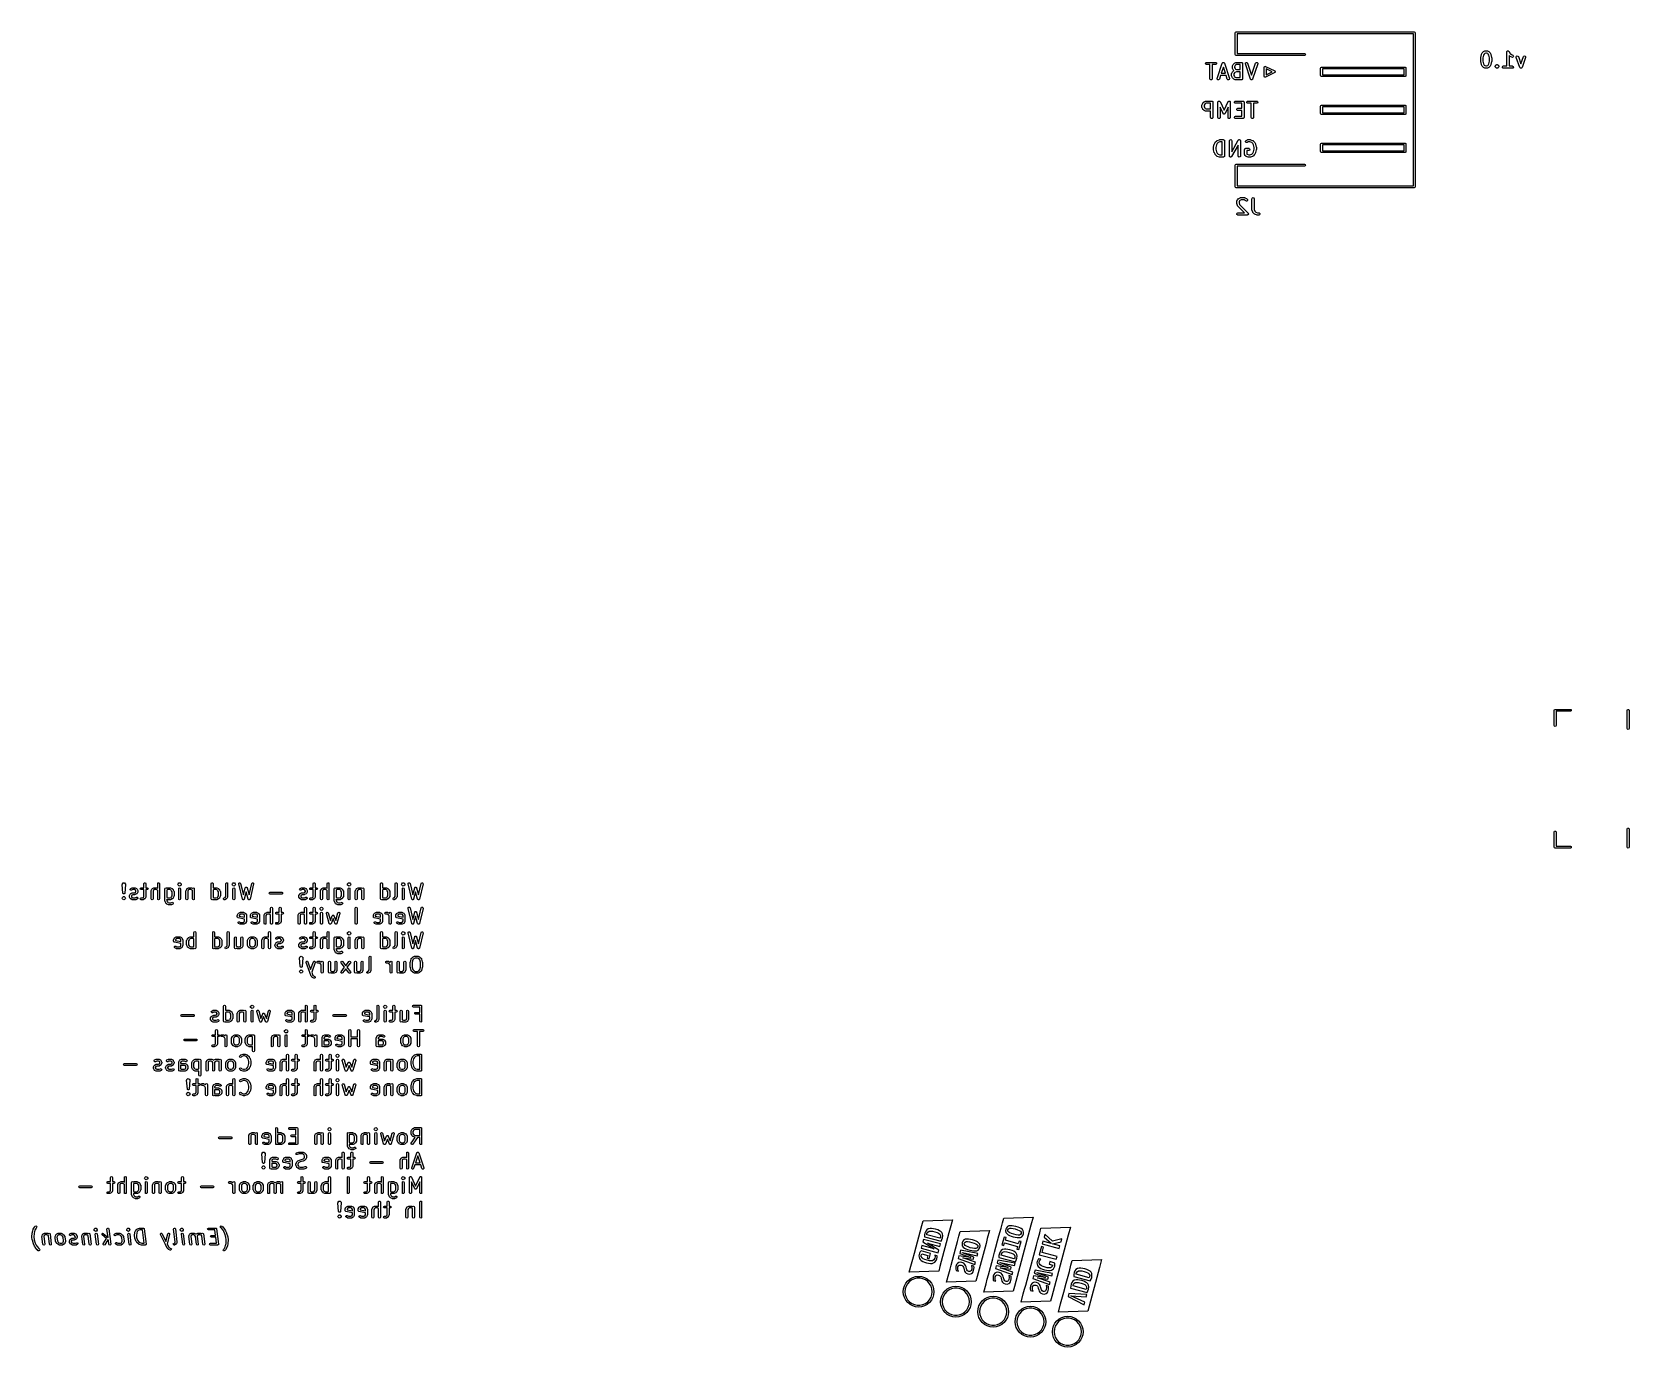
# Model space of a CAD drawing. Extents: x 68 to 173, y -124 to -38.
import ezdxf

# ---------------------------------------------------------------- set-up
doc = ezdxf.new("R2010")
doc.units = 0
doc.layers.add('BLACK', color=7, linetype='CONTINUOUS')

msp = doc.modelspace()

# ---------------------------------------------------------------- linework, layer by layer
at = {"layer": 'BLACK', "linetype": 'CONTINUOUS'}
for p, q in [((147.496, -37.826), (147.514, -37.7836)), ((147.514, -37.7836), (147.556, -37.766)), ((147.556, -37.766), (159.276, -37.766)), ((159.276, -37.766), (159.318, -37.7836)), ((159.318, -37.7836), (159.336, -37.826)), ((147.496, -39.246), (147.496, -37.826)), ((159.216, -37.886), (147.616, -37.886)), ((147.616, -37.886), (147.616, -39.186)), ((159.216, -42.886), (159.216, -37.886)), ((159.336, -37.826), (159.336, -42.886)), ((145.545, -39.8278), (145.57, -39.7834)), ((145.553, -39.8783), (145.545, -39.8278)), ((145.593, -39.9113), (145.553, -39.8783)), ((145.57, -39.7834), (145.618, -39.7658)), ((145.618, -39.9158), (145.593, -39.9113)), ((145.618, -39.7658), (146.19, -39.7658)), ((145.829, -39.9158), (145.618, -39.9158)), ((145.829, -40.8408), (145.829, -39.9158)), ((146.19, -39.9158), (145.979, -39.9158)), ((145.979, -39.9158), (145.979, -40.8408)), ((146.19, -39.7658), (146.215, -39.7703)), ((146.238, -39.8983), (146.19, -39.9158)), ((146.215, -39.7703), (146.255, -39.8033)), ((146.264, -39.8538), (146.238, -39.8983)), ((146.255, -39.8033), (146.264, -39.8538)), ((146.309, -40.8171), (146.642, -39.8171)), ((146.642, -39.8171), (146.655, -39.7942)), ((146.655, -39.7942), (146.657, -39.7931)), ((146.657, -39.7911), (146.678, -39.7798)), ((146.657, -39.7931), (146.657, -39.7911)), ((146.678, -39.7798), (146.699, -39.7673)), ((146.699, -39.7673), (146.701, -39.7677)), ((146.701, -39.7677), (146.703, -39.7666)), ((146.703, -39.7666), (146.726, -39.7714)), ((146.726, -39.7714), (146.749, -39.7749)), ((146.749, -39.7749), (146.751, -39.7765)), ((146.751, -39.7765), (146.753, -39.7769)), ((146.753, -39.7769), (146.768, -39.7955)), ((146.768, -39.7955), (146.783, -39.8133)), ((146.783, -39.8133), (146.783, -39.8154)), ((146.783, -39.8154), (146.785, -39.8171)), ((146.785, -39.8171), (147.118, -40.8171)), ((147.313, -39.9978), (147.361, -39.9025)), ((147.361, -39.9025), (147.374, -39.8845)), ((147.374, -39.8845), (147.375, -39.883)), ((147.375, -39.883), (147.422, -39.8354)), ((147.422, -39.8354), (147.441, -39.8225)), ((147.441, -39.8225), (147.442, -39.8214)), ((147.442, -39.8214), (147.537, -39.7737)), ((147.514, -39.2884), (147.496, -39.246)), ((147.556, -39.306), (147.514, -39.2884)), ((147.588, -39.9158), (147.52, -39.9501)), ((147.537, -39.7737), (147.562, -39.7663)), ((152.056, -39.306), (147.556, -39.306)), ((147.562, -39.7663), (147.567, -39.7674)), ((147.567, -39.7674), (147.571, -39.7658)), ((147.571, -39.7658), (147.904, -39.7658)), ((147.829, -39.9158), (147.588, -39.9158)), ((147.616, -39.186), (152.056, -39.186)), ((147.829, -40.242), (147.829, -39.9158)), ((147.904, -39.7658), (147.914, -39.7675)), ((147.914, -39.7675), (147.917, -39.767)), ((147.917, -39.767), (147.92, -39.7686)), ((147.92, -39.7686), (147.93, -39.7703)), ((147.93, -39.7703), (147.945, -39.7829)), ((147.945, -39.7829), (147.962, -39.7926)), ((147.962, -39.7926), (147.964, -39.799)), ((147.964, -39.799), (147.969, -39.8033)), ((147.969, -39.8033), (147.972, -39.8225)), ((147.972, -39.8225), (147.979, -39.8408)), ((147.979, -39.8408), (147.979, -40.8408)), ((148.162, -39.8388), (148.181, -39.7911)), ((148.166, -39.8645), (148.162, -39.8388)), ((148.5, -40.8645), (148.166, -39.8645)), ((148.181, -39.7911), (148.226, -39.7666)), ((148.226, -39.7666), (148.277, -39.7769)), ((148.277, -39.7769), (148.309, -39.8171)), ((148.309, -39.8171), (148.571, -40.6036)), ((148.571, -40.6036), (148.833, -39.8171)), ((148.975, -39.8645), (148.642, -40.8645)), ((148.833, -39.8171), (148.845, -39.7942)), ((148.845, -39.7942), (148.889, -39.7673)), ((148.889, -39.7673), (148.94, -39.7749)), ((148.94, -39.7749), (148.974, -39.8133)), ((148.974, -39.8133), (148.975, -39.8645)), ((152.056, -39.186), (152.098, -39.2036)), ((152.098, -39.2884), (152.056, -39.306)), ((152.098, -39.2036), (152.116, -39.246)), ((152.116, -39.246), (152.098, -39.2884)), ((163.644, -39.4598), (163.647, -39.445)), ((163.644, -39.6979), (163.644, -39.4598)), ((163.645, -39.7011), (163.644, -39.6979)), ((163.646, -39.7161), (163.645, -39.7011)), ((163.646, -39.4416), (163.694, -39.2511)), ((163.647, -39.445), (163.646, -39.4416)), ((163.694, -39.9065), (163.646, -39.7161)), ((163.694, -39.2511), (163.699, -39.2393)), ((163.696, -39.9095), (163.694, -39.9065)), ((163.7, -39.9219), (163.696, -39.9095)), ((163.699, -39.2393), (163.7, -39.2358)), ((163.7, -39.2358), (163.747, -39.1405)), ((163.747, -40.0171), (163.7, -39.9219)), ((163.747, -39.1405), (163.761, -39.1225)), ((163.761, -39.121), (163.809, -39.0734)), ((163.761, -39.1225), (163.761, -39.121)), ((163.837, -39.2955), (163.794, -39.469)), ((163.794, -39.469), (163.794, -39.6886)), ((163.794, -39.6886), (163.837, -39.8622)), ((163.809, -39.0734), (163.827, -39.0605)), ((163.827, -39.0605), (163.828, -39.0594)), ((163.828, -39.0594), (163.924, -39.0117)), ((163.876, -39.2185), (163.837, -39.2955)), ((163.837, -39.8622), (163.876, -39.9392)), ((163.906, -39.1881), (163.876, -39.2185)), ((163.975, -39.1538), (163.906, -39.1881)), ((163.924, -39.0117), (163.949, -39.0043)), ((163.949, -39.0043), (163.953, -39.0054)), ((163.953, -39.0054), (163.957, -39.0038)), ((163.957, -39.0038), (164.052, -39.0038)), ((164.035, -39.1538), (163.975, -39.1538)), ((164.103, -39.1881), (164.035, -39.1538)), ((164.052, -39.0038), (164.078, -39.0083)), ((164.078, -39.0083), (164.081, -39.0112)), ((164.081, -39.0112), (164.086, -39.0117)), ((164.086, -39.0117), (164.181, -39.0594)), ((164.134, -39.2185), (164.103, -39.1881)), ((164.172, -39.2955), (164.134, -39.2185)), ((164.134, -39.9392), (164.172, -39.8622)), ((164.215, -39.469), (164.172, -39.2955)), ((164.172, -39.8622), (164.215, -39.6886)), ((164.181, -39.0594), (164.199, -39.0727)), ((164.199, -39.0727), (164.201, -39.0734)), ((164.201, -39.0734), (164.248, -39.121)), ((164.215, -39.6886), (164.215, -39.469)), ((164.248, -39.121), (164.261, -39.1394)), ((164.261, -39.1394), (164.262, -39.1405)), ((164.262, -39.1405), (164.31, -39.2358)), ((164.31, -39.9219), (164.262, -40.0171)), ((164.31, -39.2358), (164.314, -39.2482)), ((164.316, -39.9065), (164.31, -39.9184)), ((164.31, -39.9184), (164.31, -39.9219)), ((164.314, -39.2482), (164.316, -39.2511)), ((164.316, -39.2511), (164.363, -39.4416)), ((164.363, -39.7161), (164.316, -39.9065)), ((164.363, -39.4416), (164.364, -39.4565)), ((164.365, -39.6979), (164.363, -39.7126)), ((164.363, -39.7126), (164.363, -39.7161)), ((164.364, -39.4565), (164.365, -39.4598)), ((164.365, -39.4598), (164.365, -39.6979)), ((164.674, -39.9249), (164.676, -39.9221)), ((164.676, -39.9221), (164.679, -39.9213)), ((164.679, -39.9212), (164.682, -39.9186)), ((164.679, -39.9213), (164.679, -39.9212)), ((164.682, -39.9186), (164.684, -39.9183)), ((164.684, -39.9183), (164.687, -39.9156)), ((164.687, -39.9156), (164.707, -39.9139)), ((164.707, -39.9139), (164.726, -39.9089)), ((164.726, -39.9089), (164.729, -39.9103)), ((164.729, -39.9103), (164.732, -39.9097)), ((164.732, -39.9097), (164.735, -39.9114)), ((164.735, -39.9114), (164.738, -39.9111)), ((164.738, -39.9111), (164.754, -39.9223)), ((164.754, -39.9223), (164.772, -39.9305)), ((165.358, -39.0788), (165.363, -39.0532)), ((165.358, -40.0038), (165.358, -39.0788)), ((165.363, -39.0532), (165.366, -39.0499)), ((165.366, -39.0456), (165.382, -39.0305)), ((165.366, -39.0499), (165.366, -39.0456)), ((165.382, -39.0305), (165.396, -39.0139)), ((165.396, -39.0139), (165.4, -39.0131)), ((165.4, -39.0131), (165.403, -39.0101)), ((165.403, -39.0101), (165.425, -39.0087)), ((165.425, -39.0087), (165.446, -39.005)), ((165.446, -39.005), (165.45, -39.0071)), ((165.45, -39.0071), (165.454, -39.0068)), ((165.454, -39.0068), (165.472, -39.0197)), ((165.472, -39.0197), (165.491, -39.0306)), ((165.491, -39.0306), (165.492, -39.0347)), ((165.492, -39.0347), (165.496, -39.0372)), ((165.496, -39.0372), (165.587, -39.1739)), ((165.571, -39.3699), (165.508, -39.3075)), ((165.508, -39.3075), (165.508, -40.0038)), ((165.572, -39.3706), (165.571, -39.3699)), ((165.59, -39.384), (165.572, -39.3706)), ((165.587, -39.1739), (165.668, -39.2553)), ((165.686, -39.4316), (165.59, -39.384)), ((165.668, -39.2553), (165.753, -39.2975)), ((165.736, -39.4375), (165.686, -39.4316)), ((165.779, -39.4092), (165.736, -39.4375)), ((165.753, -39.2975), (165.774, -39.313)), ((165.774, -39.313), (165.794, -39.36)), ((165.794, -39.36), (165.779, -39.4092)), ((165.977, -39.4117), (165.995, -39.3636)), ((165.982, -39.4374), (165.977, -39.4117)), ((166.22, -40.104), (165.982, -39.4374)), ((165.995, -39.3636), (166.04, -39.3382)), ((166.04, -39.3382), (166.09, -39.3474)), ((166.09, -39.3474), (166.123, -39.3869)), ((166.123, -39.3869), (166.29, -39.8558)), ((166.29, -39.8558), (166.458, -39.3869)), ((166.599, -39.4374), (166.361, -40.104)), ((166.458, -39.3869), (166.471, -39.3643)), ((166.471, -39.3643), (166.515, -39.3384)), ((166.515, -39.3384), (166.566, -39.347)), ((166.566, -39.347), (166.599, -39.3861)), ((166.599, -39.3861), (166.599, -39.4374)), ((145.847, -40.889), (145.829, -40.8408)), ((145.891, -40.9147), (145.847, -40.889)), ((145.942, -40.9058), (145.891, -40.9147)), ((145.975, -40.8665), (145.942, -40.9058)), ((145.979, -40.8408), (145.975, -40.8665)), ((146.311, -40.8684), (146.309, -40.8171)), ((146.345, -40.9068), (146.311, -40.8684)), ((146.395, -40.9143), (146.345, -40.9068)), ((146.439, -40.8874), (146.395, -40.9143)), ((146.451, -40.8645), (146.439, -40.8874)), ((146.53, -40.6301), (146.451, -40.8645)), ((146.898, -40.6301), (146.53, -40.6301)), ((146.714, -40.078), (146.58, -40.4801)), ((146.58, -40.4801), (146.848, -40.4801)), ((146.848, -40.4801), (146.714, -40.078)), ((146.976, -40.8645), (146.898, -40.6301)), ((147.008, -40.9047), (146.976, -40.8645)), ((147.058, -40.915), (147.008, -40.9047)), ((147.103, -40.8906), (147.058, -40.915)), ((147.122, -40.8429), (147.103, -40.8906)), ((147.118, -40.8171), (147.122, -40.8429)), ((147.258, -40.5075), (147.262, -40.4818)), ((147.258, -40.6503), (147.258, -40.5075)), ((147.259, -40.6546), (147.258, -40.6503)), ((147.258, -40.6589), (147.259, -40.6546)), ((147.266, -40.6839), (147.258, -40.6589)), ((147.262, -40.4818), (147.265, -40.4784)), ((147.265, -40.4784), (147.266, -40.4739)), ((147.266, -40.4739), (147.313, -40.3787)), ((147.313, -40.7791), (147.266, -40.6839)), ((147.305, -40.0313), (147.31, -40.0056)), ((147.305, -40.1265), (147.305, -40.0313)), ((147.307, -40.1307), (147.305, -40.1265)), ((147.306, -40.1351), (147.307, -40.1307)), ((147.313, -40.1601), (147.306, -40.1351)), ((147.31, -40.0056), (147.313, -40.0022)), ((147.313, -40.0022), (147.313, -39.9978)), ((147.361, -40.2553), (147.313, -40.1601)), ((147.313, -40.3787), (147.327, -40.3607)), ((147.314, -40.7802), (147.313, -40.7791)), ((147.327, -40.7986), (147.314, -40.7802)), ((147.327, -40.3592), (147.375, -40.3116)), ((147.327, -40.3607), (147.327, -40.3592)), ((147.375, -40.8462), (147.327, -40.7986)), ((147.362, -40.2564), (147.361, -40.2553)), ((147.375, -40.2748), (147.362, -40.2564)), ((147.397, -40.2966), (147.375, -40.2748)), ((147.375, -40.3116), (147.396, -40.2967)), ((147.376, -40.8469), (147.375, -40.8462)), ((147.394, -40.8603), (147.376, -40.8469)), ((147.49, -40.9079), (147.394, -40.8603)), ((147.396, -40.2967), (147.397, -40.2966)), ((147.442, -40.4567), (147.408, -40.5252)), ((147.408, -40.5252), (147.408, -40.6326)), ((147.408, -40.6326), (147.442, -40.7012)), ((147.468, -40.4302), (147.442, -40.4567)), ((147.442, -40.7012), (147.472, -40.7316)), ((147.49, -39.9805), (147.455, -40.049)), ((147.455, -40.049), (147.455, -40.1088)), ((147.455, -40.1088), (147.49, -40.1773)), ((147.583, -40.392), (147.468, -40.4302)), ((147.472, -40.7316), (147.541, -40.7658)), ((147.52, -39.9501), (147.49, -39.9805)), ((147.49, -40.1773), (147.52, -40.2078)), ((147.494, -40.9084), (147.49, -40.9079)), ((147.497, -40.9113), (147.494, -40.9084)), ((147.523, -40.9158), (147.497, -40.9113)), ((147.52, -40.2078), (147.588, -40.242)), ((147.904, -40.9158), (147.523, -40.9158)), ((147.541, -40.7658), (147.829, -40.7658)), ((147.829, -40.392), (147.583, -40.392)), ((147.588, -40.242), (147.829, -40.242)), ((147.829, -40.7658), (147.829, -40.392)), ((147.922, -40.9092), (147.904, -40.9158)), ((147.942, -40.9058), (147.922, -40.9092)), ((147.946, -40.9006), (147.942, -40.9058)), ((147.952, -40.8983), (147.946, -40.9006)), ((147.962, -40.8814), (147.952, -40.8983)), ((147.975, -40.8665), (147.962, -40.8814)), ((147.976, -40.8567), (147.975, -40.8665)), ((147.978, -40.8538), (147.976, -40.8567)), ((147.979, -40.8408), (147.977, -40.8506)), ((147.977, -40.8506), (147.978, -40.8538)), ((148.501, -40.8662), (148.5, -40.8645)), ((148.501, -40.8684), (148.501, -40.8662)), ((148.517, -40.8861), (148.501, -40.8684)), ((148.531, -40.9047), (148.517, -40.8861)), ((148.534, -40.9052), (148.531, -40.9047)), ((148.535, -40.9068), (148.534, -40.9052)), ((148.559, -40.9103), (148.535, -40.9068)), ((148.582, -40.915), (148.559, -40.9103)), ((148.584, -40.914), (148.582, -40.915)), ((148.586, -40.9143), (148.584, -40.914)), ((148.606, -40.9019), (148.586, -40.9143)), ((148.627, -40.8906), (148.606, -40.9019)), ((148.628, -40.8886), (148.627, -40.8906)), ((148.629, -40.8874), (148.628, -40.8886)), ((148.642, -40.8645), (148.629, -40.8874)), ((149.406, -40.086), (149.411, -40.0731)), ((149.406, -40.686), (149.406, -40.086)), ((149.411, -40.6989), (149.406, -40.686)), ((149.411, -40.0731), (149.412, -40.0592)), ((149.412, -40.7128), (149.411, -40.6989)), ((149.412, -40.0592), (149.42, -40.0527)), ((149.42, -40.7193), (149.412, -40.7128)), ((149.42, -40.0527), (149.424, -40.0436)), ((149.424, -40.7284), (149.42, -40.7193)), ((149.424, -40.0436), (149.436, -40.0382)), ((149.436, -40.7338), (149.424, -40.7284)), ((149.436, -40.0382), (149.447, -40.0291)), ((149.447, -40.7429), (149.436, -40.7338)), ((149.447, -40.0291), (149.457, -40.0298)), ((149.457, -40.7422), (149.447, -40.7429)), ((149.457, -40.0298), (149.466, -40.026)), ((149.466, -40.746), (149.457, -40.7422)), ((149.466, -40.026), (149.479, -40.0313)), ((149.479, -40.7407), (149.466, -40.746)), ((149.479, -40.0313), (149.493, -40.0323)), ((149.493, -40.7397), (149.479, -40.7407)), ((149.493, -40.0323), (150.093, -40.3323)), ((150.093, -40.4397), (149.493, -40.7397)), ((149.932, -40.386), (149.526, -40.1831)), ((149.526, -40.1831), (149.526, -40.5889)), ((149.526, -40.5889), (149.932, -40.386)), ((150.093, -40.3323), (150.105, -40.3467)), ((150.105, -40.4253), (150.093, -40.4397)), ((150.105, -40.3467), (150.12, -40.3592)), ((150.12, -40.4128), (150.105, -40.4253)), ((150.12, -40.3592), (150.12, -40.3636)), ((150.12, -40.3636), (150.123, -40.367)), ((150.123, -40.405), (150.12, -40.4084)), ((150.12, -40.4084), (150.12, -40.4128)), ((150.123, -40.367), (150.122, -40.386)), ((150.122, -40.386), (150.123, -40.405)), ((153.106, -40.136), (153.124, -40.0936)), ((153.106, -40.636), (153.106, -40.136)), ((153.124, -40.6784), (153.106, -40.636)), ((153.124, -40.0936), (153.166, -40.076)), ((153.166, -40.696), (153.124, -40.6784)), ((153.166, -40.076), (158.666, -40.076)), ((158.666, -40.696), (153.166, -40.696)), ((153.226, -40.196), (153.226, -40.576)), ((158.606, -40.196), (153.226, -40.196)), ((153.226, -40.576), (158.606, -40.576)), ((158.606, -40.576), (158.606, -40.196)), ((158.666, -40.076), (158.708, -40.0936)), ((158.708, -40.6784), (158.666, -40.696)), ((158.708, -40.0936), (158.726, -40.136)), ((158.726, -40.636), (158.708, -40.6784)), ((158.726, -40.136), (158.726, -40.636)), ((163.748, -40.0182), (163.747, -40.0171)), ((163.761, -40.0366), (163.748, -40.0182)), ((163.809, -40.0842), (163.761, -40.0366)), ((163.81, -40.0849), (163.809, -40.0842)), ((163.828, -40.0983), (163.81, -40.0849)), ((163.924, -40.1459), (163.828, -40.0983)), ((163.876, -39.9392), (163.906, -39.9696)), ((163.906, -39.9696), (163.975, -40.0038)), ((163.928, -40.1464), (163.924, -40.1459)), ((163.931, -40.1493), (163.928, -40.1464)), ((163.957, -40.1538), (163.931, -40.1493)), ((164.052, -40.1538), (163.957, -40.1538)), ((163.975, -40.0038), (164.035, -40.0038)), ((164.035, -40.0038), (164.103, -39.9696)), ((164.057, -40.1523), (164.052, -40.1538)), ((164.061, -40.1533), (164.057, -40.1523)), ((164.086, -40.1459), (164.061, -40.1533)), ((164.181, -40.0983), (164.086, -40.1459)), ((164.103, -39.9696), (164.134, -39.9392)), ((164.182, -40.0971), (164.181, -40.0983)), ((164.201, -40.0842), (164.182, -40.0971)), ((164.248, -40.0366), (164.201, -40.0842)), ((164.249, -40.0351), (164.248, -40.0366)), ((164.262, -40.0171), (164.249, -40.0351)), ((164.597, -40.0247), (164.6, -40.0185)), ((164.602, -40.0435), (164.597, -40.0247)), ((164.599, -40.0118), (164.61, -39.9958)), ((164.6, -40.0185), (164.599, -40.0118)), ((164.603, -40.0629), (164.602, -40.0435)), ((164.609, -40.071), (164.603, -40.0629)), ((164.61, -40.0742), (164.609, -40.071)), ((164.61, -39.9958), (164.618, -39.9782)), ((164.613, -40.0761), (164.61, -40.0742)), ((164.618, -40.0842), (164.613, -40.0761)), ((164.618, -39.9782), (164.666, -39.9305)), ((164.666, -40.1319), (164.618, -40.0842)), ((164.666, -39.9305), (164.674, -39.9249)), ((164.684, -40.1401), (164.666, -40.1319)), ((164.7, -40.1513), (164.684, -40.1401)), ((164.703, -40.151), (164.7, -40.1513)), ((164.706, -40.1527), (164.703, -40.151)), ((164.709, -40.1521), (164.706, -40.1527)), ((164.713, -40.1535), (164.709, -40.1521)), ((164.731, -40.1485), (164.713, -40.1535)), ((164.751, -40.1468), (164.731, -40.1485)), ((164.755, -40.1441), (164.751, -40.1468)), ((164.757, -40.1438), (164.755, -40.1441)), ((164.759, -40.1412), (164.757, -40.1438)), ((164.762, -40.1403), (164.759, -40.1411)), ((164.759, -40.1411), (164.759, -40.1412)), ((164.764, -40.1375), (164.762, -40.1403)), ((164.772, -40.1319), (164.764, -40.1375)), ((164.772, -39.9305), (164.82, -39.9782)), ((164.82, -40.0842), (164.772, -40.1319)), ((164.82, -39.9782), (164.825, -39.9863)), ((164.828, -40.0666), (164.82, -40.0842)), ((164.825, -39.9863), (164.828, -39.9882)), ((164.828, -39.9882), (164.829, -39.9914)), ((164.839, -40.0506), (164.828, -40.0666)), ((164.829, -39.9914), (164.835, -39.9995)), ((164.835, -39.9995), (164.836, -40.0189)), ((164.836, -40.0189), (164.841, -40.0377)), ((164.841, -40.0377), (164.839, -40.0439)), ((164.839, -40.0439), (164.839, -40.0506)), ((165.074, -40.0658), (165.099, -40.0214)), ((165.083, -40.1163), (165.074, -40.0658)), ((165.122, -40.1493), (165.083, -40.1163)), ((165.099, -40.0214), (165.148, -40.0038)), ((165.148, -40.1538), (165.122, -40.1493)), ((165.148, -40.0038), (165.358, -40.0038)), ((165.719, -40.1538), (165.148, -40.1538)), ((165.508, -40.0038), (165.719, -40.0038)), ((165.719, -40.0038), (165.745, -40.0083)), ((165.767, -40.1363), (165.719, -40.1538)), ((165.745, -40.0083), (165.784, -40.0413)), ((165.793, -40.0918), (165.767, -40.1363)), ((165.784, -40.0413), (165.793, -40.0918)), ((166.22, -40.1044), (166.22, -40.104)), ((166.22, -40.1049), (166.22, -40.1044)), ((166.236, -40.1241), (166.22, -40.1049)), ((166.253, -40.1435), (166.236, -40.1241)), ((166.253, -40.1436), (166.253, -40.1435)), ((166.253, -40.144), (166.253, -40.1436)), ((166.278, -40.1482), (166.253, -40.144)), ((166.303, -40.1528), (166.278, -40.1482)), ((166.304, -40.1526), (166.303, -40.1525)), ((166.303, -40.1525), (166.303, -40.1528)), ((166.326, -40.1398), (166.304, -40.1526)), ((166.348, -40.1274), (166.326, -40.1398)), ((166.361, -40.104), (166.348, -40.1267)), ((166.348, -40.1267), (166.348, -40.1269)), ((166.348, -40.1269), (166.348, -40.1274)), ((145.305, -42.5713), (145.31, -42.5456)), ((145.305, -42.7142), (145.305, -42.5713)), ((145.307, -42.7184), (145.305, -42.7142)), ((145.306, -42.7227), (145.307, -42.7184)), ((145.313, -42.7477), (145.306, -42.7227)), ((145.31, -42.5456), (145.313, -42.5422)), ((145.313, -42.5378), (145.361, -42.4425)), ((145.313, -42.5422), (145.313, -42.5378)), ((145.361, -42.8429), (145.313, -42.7477)), ((145.361, -42.4425), (145.374, -42.4245)), ((145.362, -42.8441), (145.361, -42.8429)), ((145.375, -42.8624), (145.362, -42.8441)), ((145.374, -42.4245), (145.375, -42.423)), ((145.375, -42.423), (145.422, -42.3754)), ((145.422, -42.91), (145.375, -42.8624)), ((145.422, -42.3754), (145.441, -42.3625)), ((145.424, -42.9107), (145.422, -42.91)), ((145.442, -42.9241), (145.424, -42.9107)), ((145.441, -42.3625), (145.442, -42.3614)), ((145.442, -42.3614), (145.537, -42.3137)), ((145.537, -42.9717), (145.442, -42.9241)), ((145.49, -42.5205), (145.455, -42.589)), ((145.455, -42.589), (145.455, -42.6964)), ((145.455, -42.6964), (145.49, -42.765)), ((145.52, -42.4901), (145.49, -42.5205)), ((145.49, -42.765), (145.52, -42.7954)), ((145.588, -42.4558), (145.52, -42.4901)), ((145.52, -42.7954), (145.588, -42.8296)), ((145.537, -42.3137), (145.562, -42.3063)), ((145.542, -42.9722), (145.537, -42.9717)), ((145.545, -42.9751), (145.542, -42.9722)), ((145.571, -42.9796), (145.545, -42.9751)), ((145.562, -42.3063), (145.567, -42.3074)), ((145.567, -42.3074), (145.571, -42.3058)), ((145.571, -42.3058), (145.952, -42.3058)), ((145.877, -42.9796), (145.571, -42.9796)), ((145.877, -42.4558), (145.588, -42.4558)), ((145.588, -42.8296), (145.877, -42.8296)), ((145.877, -42.8296), (145.877, -42.4558)), ((145.877, -43.3808), (145.877, -42.9796)), ((145.952, -42.3058), (145.961, -42.3075)), ((145.961, -42.3075), (145.965, -42.307)), ((145.965, -42.307), (145.968, -42.3086)), ((145.968, -42.3086), (145.977, -42.3103)), ((145.977, -42.3103), (145.992, -42.3229)), ((145.992, -42.3229), (146.009, -42.3326)), ((146.009, -42.3326), (146.011, -42.339)), ((146.011, -42.339), (146.017, -42.3433)), ((146.017, -42.3433), (146.02, -42.3625)), ((146.02, -42.3625), (146.027, -42.3808)), ((146.027, -42.3808), (146.027, -43.3808)), ((146.353, -42.3808), (146.357, -42.3552)), ((146.353, -43.3808), (146.353, -42.3808)), ((146.357, -42.3552), (146.364, -42.3475)), ((146.364, -42.3475), (146.366, -42.3378)), ((146.366, -42.3378), (146.38, -42.3284)), ((146.38, -42.3284), (146.39, -42.3159)), ((146.39, -42.3159), (146.4, -42.3141)), ((146.4, -42.3141), (146.408, -42.3084)), ((146.408, -42.3084), (146.425, -42.3098)), ((146.425, -42.3098), (146.441, -42.307)), ((146.441, -42.307), (146.45, -42.312)), ((146.45, -42.312), (146.46, -42.3128)), ((146.46, -42.3128), (146.471, -42.3244)), ((146.471, -42.3244), (146.485, -42.3326)), ((146.485, -42.3326), (146.489, -42.342)), ((146.489, -42.342), (146.496, -42.3491)), ((146.496, -42.3491), (146.761, -42.9177)), ((146.693, -43.1268), (146.503, -42.7189)), ((146.503, -42.7189), (146.503, -43.3808)), ((146.761, -42.9177), (147.027, -42.3491)), ((147.02, -42.7189), (146.829, -43.1268)), ((147.02, -43.3808), (147.02, -42.7189)), ((147.027, -42.3491), (147.042, -42.3278)), ((147.042, -42.3278), (147.051, -42.3235)), ((147.051, -42.3235), (147.057, -42.3159)), ((147.057, -42.3159), (147.073, -42.313)), ((147.073, -42.313), (147.088, -42.3061)), ((147.088, -42.3061), (147.098, -42.3087)), ((147.098, -42.3087), (147.108, -42.307)), ((147.108, -42.307), (147.122, -42.3151)), ((147.122, -42.3151), (147.138, -42.3194)), ((147.138, -42.3194), (147.143, -42.3276)), ((147.143, -42.3276), (147.152, -42.3326)), ((147.152, -42.3326), (147.158, -42.348)), ((147.158, -42.348), (147.167, -42.3614)), ((147.167, -42.3614), (147.166, -42.3714)), ((147.166, -42.3714), (147.17, -42.3808)), ((147.17, -42.3808), (147.17, -43.3808)), ((147.449, -42.3678), (147.475, -42.3234)), ((147.458, -42.4183), (147.449, -42.3678)), ((147.497, -42.4513), (147.458, -42.4183)), ((147.475, -42.3234), (147.523, -42.3058)), ((147.523, -42.4558), (147.497, -42.4513)), ((147.523, -42.3058), (147.999, -42.3058)), ((147.924, -42.4558), (147.523, -42.4558)), ((147.592, -42.844), (147.618, -42.7996)), ((147.601, -42.8945), (147.592, -42.844)), ((147.64, -42.9275), (147.601, -42.8945)), ((147.618, -42.7996), (147.666, -42.782)), ((147.666, -42.932), (147.64, -42.9275)), ((147.666, -42.782), (147.924, -42.782)), ((147.924, -42.932), (147.666, -42.932)), ((147.924, -42.782), (147.924, -42.4558)), ((147.924, -43.3058), (147.924, -42.932)), ((147.999, -42.3058), (148.009, -42.3075)), ((148.009, -42.3075), (148.012, -42.307)), ((148.012, -42.307), (148.015, -42.3086)), ((148.015, -42.3086), (148.025, -42.3103)), ((148.025, -42.3103), (148.04, -42.3229)), ((148.04, -42.3229), (148.057, -42.3326)), ((148.057, -42.3326), (148.059, -42.339)), ((148.059, -42.339), (148.064, -42.3433)), ((148.064, -42.3433), (148.068, -42.3625)), ((148.068, -42.3625), (148.074, -42.3808)), ((148.074, -42.3808), (148.074, -43.3808)), ((148.259, -42.3678), (148.284, -42.3234)), ((148.268, -42.4183), (148.259, -42.3678)), ((148.307, -42.4513), (148.268, -42.4183)), ((148.284, -42.3234), (148.333, -42.3058)), ((148.333, -42.4558), (148.307, -42.4513)), ((148.333, -42.3058), (148.904, -42.3058)), ((148.543, -42.4558), (148.333, -42.4558)), ((148.543, -43.3808), (148.543, -42.4558)), ((148.904, -42.4558), (148.693, -42.4558)), ((148.693, -42.4558), (148.693, -43.3808)), ((148.904, -42.3058), (148.93, -42.3103)), ((148.952, -42.4383), (148.904, -42.4558)), ((148.93, -42.3103), (148.969, -42.3433)), ((148.978, -42.3938), (148.952, -42.4383)), ((148.969, -42.3433), (148.978, -42.3938)), ((153.106, -42.636), (153.124, -42.5936)), ((153.106, -43.136), (153.106, -42.636)), ((153.124, -42.5936), (153.166, -42.576)), ((153.166, -42.576), (158.666, -42.576)), ((153.226, -42.696), (153.226, -43.076)), ((158.606, -42.696), (153.226, -42.696)), ((158.606, -43.076), (158.606, -42.696)), ((158.666, -42.576), (158.708, -42.5936)), ((158.708, -42.5936), (158.726, -42.636)), ((158.726, -42.636), (158.726, -43.136)), ((159.216, -47.886), (159.216, -42.886)), ((159.216, -42.886), (159.216, -42.886)), ((159.336, -42.886), (159.336, -42.886)), ((159.336, -42.886), (159.336, -47.946)), ((145.894, -43.429), (145.877, -43.3808)), ((145.939, -43.4547), (145.894, -43.429)), ((145.989, -43.4458), (145.939, -43.4547)), ((146.022, -43.4065), (145.989, -43.4458)), ((146.027, -43.3808), (146.022, -43.4065)), ((146.37, -43.429), (146.353, -43.3808)), ((146.415, -43.4547), (146.37, -43.429)), ((146.465, -43.4458), (146.415, -43.4547)), ((146.498, -43.4065), (146.465, -43.4458)), ((146.503, -43.3808), (146.498, -43.4065)), ((146.707, -43.1406), (146.693, -43.1268)), ((146.718, -43.1565), (146.707, -43.1406)), ((146.725, -43.1583), (146.718, -43.1565)), ((146.73, -43.1631), (146.725, -43.1583)), ((146.749, -43.1648), (146.73, -43.1631)), ((146.768, -43.1698), (146.749, -43.1648)), ((146.774, -43.167), (146.768, -43.1698)), ((146.781, -43.1675), (146.774, -43.167)), ((146.797, -43.1564), (146.781, -43.1675)), ((146.814, -43.1482), (146.797, -43.1564)), ((146.82, -43.14), (146.814, -43.1482)), ((146.823, -43.1381), (146.82, -43.14)), ((146.824, -43.1349), (146.823, -43.1381)), ((146.829, -43.1268), (146.824, -43.1349)), ((147.037, -43.429), (147.02, -43.3808)), ((147.082, -43.4547), (147.037, -43.429)), ((147.132, -43.4458), (147.082, -43.4547)), ((147.165, -43.4065), (147.132, -43.4458)), ((147.17, -43.3808), (147.165, -43.4065)), ((147.449, -43.3678), (147.475, -43.3234)), ((147.458, -43.4183), (147.449, -43.3678)), ((147.497, -43.4513), (147.458, -43.4183)), ((147.475, -43.3234), (147.523, -43.3058)), ((147.523, -43.4558), (147.497, -43.4513)), ((147.523, -43.3058), (147.924, -43.3058)), ((147.999, -43.4558), (147.523, -43.4558)), ((148.018, -43.4492), (147.999, -43.4558)), ((148.037, -43.4458), (148.018, -43.4492)), ((148.041, -43.4406), (148.037, -43.4458)), ((148.048, -43.4383), (148.041, -43.4406)), ((148.057, -43.4214), (148.048, -43.4383)), ((148.07, -43.4065), (148.057, -43.4214)), ((148.072, -43.3967), (148.07, -43.4065)), ((148.073, -43.3938), (148.072, -43.3967)), ((148.074, -43.3808), (148.073, -43.3906)), ((148.073, -43.3906), (148.073, -43.3938)), ((148.561, -43.429), (148.543, -43.3808)), ((148.605, -43.4547), (148.561, -43.429)), ((148.656, -43.4458), (148.605, -43.4547)), ((148.689, -43.4065), (148.656, -43.4458)), ((148.693, -43.3808), (148.689, -43.4065)), ((153.124, -43.1784), (153.106, -43.136)), ((153.166, -43.196), (153.124, -43.1784)), ((158.666, -43.196), (153.166, -43.196)), ((153.226, -43.076), (158.606, -43.076)), ((158.708, -43.1784), (158.666, -43.196)), ((158.726, -43.136), (158.708, -43.1784)), ((146.069, -45.3312), (146.117, -45.1407)), ((146.117, -45.1407), (146.122, -45.1289)), ((146.122, -45.1289), (146.123, -45.1254)), ((146.123, -45.1254), (146.17, -45.0301)), ((146.17, -45.0301), (146.184, -45.0121)), ((146.184, -45.0106), (146.28, -44.9154)), ((146.184, -45.0121), (146.184, -45.0106)), ((146.299, -45.1081), (146.261, -45.1851)), ((146.28, -44.9154), (146.301, -44.9005)), ((146.373, -45.034), (146.299, -45.1081)), ((146.301, -44.9005), (146.305, -44.9001)), ((146.305, -44.9001), (146.309, -44.8973)), ((146.309, -44.8973), (146.452, -44.8497)), ((146.488, -44.9958), (146.373, -45.034)), ((146.452, -44.8497), (146.474, -44.8464)), ((146.474, -44.8464), (146.476, -44.8458)), ((146.476, -44.8458), (146.714, -44.8458)), ((146.639, -44.9958), (146.488, -44.9958)), ((146.639, -45.8458), (146.639, -44.9958)), ((146.714, -44.8458), (146.723, -44.8475)), ((146.723, -44.8475), (146.727, -44.847)), ((146.727, -44.847), (146.73, -44.8486)), ((146.73, -44.8486), (146.739, -44.8503)), ((146.739, -44.8503), (146.754, -44.8629)), ((146.754, -44.8629), (146.771, -44.8726)), ((146.771, -44.8726), (146.773, -44.879)), ((146.773, -44.879), (146.779, -44.8833)), ((146.779, -44.8833), (146.782, -44.9025)), ((146.782, -44.9025), (146.789, -44.9208)), ((146.789, -44.9208), (146.789, -45.9208)), ((147.115, -44.9208), (147.119, -44.8952)), ((147.115, -45.9208), (147.115, -44.9208)), ((147.119, -44.8952), (147.152, -44.8559)), ((147.152, -44.8559), (147.203, -44.847)), ((147.203, -44.847), (147.247, -44.8726)), ((147.247, -44.8726), (147.265, -44.9208)), ((147.265, -45.6384), (147.696, -44.8836)), ((147.265, -44.9208), (147.265, -45.6384)), ((147.696, -44.8836), (147.713, -44.8636)), ((147.713, -44.8636), (147.719, -44.8612)), ((147.719, -44.8612), (147.724, -44.8559)), ((147.724, -44.8559), (147.743, -44.8525)), ((147.743, -44.8525), (147.761, -44.8458)), ((147.761, -44.8458), (147.767, -44.8482)), ((147.767, -44.8482), (147.774, -44.847)), ((147.774, -44.847), (147.791, -44.8566)), ((147.791, -44.8566), (147.809, -44.8632)), ((147.809, -44.8632), (147.813, -44.8691)), ((147.813, -44.8691), (147.819, -44.8726)), ((147.819, -44.8726), (147.825, -44.8908)), ((147.825, -44.8908), (147.835, -44.9075)), ((147.835, -44.9075), (147.834, -44.9143)), ((147.834, -44.9143), (147.836, -44.9208)), ((147.836, -44.9208), (147.836, -45.9208)), ((148.166, -44.9898), (148.169, -44.9386)), ((148.196, -45.031), (148.166, -44.9898)), ((148.169, -44.9386), (148.204, -44.9014)), ((148.246, -45.0429), (148.196, -45.031)), ((148.204, -44.9014), (148.299, -44.8537)), ((148.271, -45.0355), (148.246, -45.0429)), ((148.35, -44.9958), (148.271, -45.0355)), ((148.299, -44.8537), (148.324, -44.8463)), ((148.324, -44.8463), (148.328, -44.8474)), ((148.328, -44.8474), (148.333, -44.8458)), ((148.333, -44.8458), (148.476, -44.8458)), ((148.463, -44.9958), (148.35, -44.9958)), ((148.578, -45.034), (148.463, -44.9958)), ((148.476, -44.8458), (148.498, -44.8497)), ((148.498, -44.8497), (148.499, -44.8497)), ((148.499, -44.8497), (148.642, -44.8973)), ((148.652, -45.1081), (148.578, -45.034)), ((148.642, -44.8973), (148.665, -44.9097)), ((148.69, -45.1851), (148.652, -45.1081)), ((148.665, -44.9097), (148.667, -44.9135)), ((148.667, -44.9135), (148.671, -44.9154)), ((148.671, -44.9154), (148.767, -45.0106)), ((148.767, -45.0106), (148.779, -45.029)), ((148.779, -45.029), (148.781, -45.0301)), ((148.781, -45.0301), (148.828, -45.1254)), ((148.828, -45.1254), (148.832, -45.1378)), ((148.832, -45.1378), (148.834, -45.1407)), ((148.834, -45.1407), (148.882, -45.3312)), ((153.106, -45.136), (153.124, -45.0936)), ((153.106, -45.636), (153.106, -45.136)), ((153.124, -45.0936), (153.166, -45.076)), ((153.166, -45.076), (158.666, -45.076)), ((158.666, -45.076), (158.708, -45.0936)), ((158.708, -45.0936), (158.726, -45.136)), ((158.726, -45.136), (158.726, -45.636)), ((146.067, -45.3494), (146.07, -45.3346)), ((146.067, -45.4922), (146.067, -45.3494)), ((146.068, -45.4955), (146.067, -45.4922)), ((146.069, -45.5104), (146.068, -45.4955)), ((146.07, -45.3346), (146.069, -45.3312)), ((146.117, -45.7009), (146.069, -45.5104)), ((146.119, -45.7039), (146.117, -45.7009)), ((146.123, -45.7163), (146.119, -45.7039)), ((146.17, -45.8115), (146.123, -45.7163)), ((146.172, -45.8126), (146.17, -45.8115)), ((146.184, -45.831), (146.172, -45.8126)), ((146.28, -45.9262), (146.184, -45.831)), ((146.261, -45.1851), (146.217, -45.3586)), ((146.217, -45.3586), (146.217, -45.483)), ((146.217, -45.483), (146.261, -45.6565)), ((146.261, -45.6565), (146.299, -45.7335)), ((146.284, -45.9281), (146.28, -45.9262)), ((146.286, -45.9319), (146.284, -45.9281)), ((146.309, -45.9444), (146.286, -45.9319)), ((146.299, -45.7335), (146.373, -45.8076)), ((146.452, -45.992), (146.309, -45.9444)), ((146.373, -45.8076), (146.488, -45.8458)), ((146.453, -45.9919), (146.452, -45.992)), ((146.476, -45.9958), (146.453, -45.9919)), ((146.714, -45.9958), (146.476, -45.9958)), ((146.488, -45.8458), (146.639, -45.8458)), ((146.732, -45.9892), (146.714, -45.9958)), ((146.751, -45.9858), (146.732, -45.9892)), ((146.755, -45.9806), (146.751, -45.9858)), ((146.762, -45.9783), (146.755, -45.9806)), ((146.772, -45.9614), (146.762, -45.9783)), ((146.784, -45.9465), (146.772, -45.9614)), ((146.786, -45.9367), (146.784, -45.9465)), ((146.787, -45.9338), (146.786, -45.9367)), ((146.789, -45.9208), (146.787, -45.9306)), ((146.787, -45.9306), (146.787, -45.9338)), ((147.117, -45.9273), (147.115, -45.9208)), ((147.116, -45.9342), (147.117, -45.9273)), ((147.126, -45.9509), (147.116, -45.9342)), ((147.132, -45.969), (147.126, -45.9509)), ((147.138, -45.9725), (147.132, -45.969)), ((147.142, -45.9785), (147.138, -45.9725)), ((147.16, -45.985), (147.142, -45.9785)), ((147.177, -45.9947), (147.16, -45.985)), ((147.184, -45.9935), (147.177, -45.9947)), ((147.19, -45.9958), (147.184, -45.9935)), ((147.208, -45.9891), (147.19, -45.9958)), ((147.227, -45.9858), (147.208, -45.9891)), ((147.232, -45.9805), (147.227, -45.9858)), ((147.238, -45.9781), (147.232, -45.9805)), ((147.255, -45.958), (147.238, -45.9781)), ((147.686, -45.2032), (147.255, -45.958)), ((147.686, -45.9208), (147.686, -45.2032)), ((147.704, -45.969), (147.686, -45.9208)), ((147.748, -45.9947), (147.704, -45.969)), ((147.799, -45.9858), (147.748, -45.9947)), ((147.832, -45.9465), (147.799, -45.9858)), ((147.836, -45.9208), (147.832, -45.9465)), ((148.115, -45.4922), (148.117, -45.4825)), ((148.115, -45.8256), (148.115, -45.4922)), ((148.12, -45.841), (148.115, -45.8256)), ((148.116, -45.4792), (148.118, -45.4763)), ((148.117, -45.4825), (148.116, -45.4792)), ((148.118, -45.4763), (148.119, -45.4666)), ((148.119, -45.4666), (148.132, -45.4517)), ((148.122, -45.8573), (148.12, -45.841)), ((148.131, -45.8707), (148.122, -45.8573)), ((148.132, -45.8738), (148.131, -45.8707)), ((148.132, -45.4517), (148.142, -45.4348)), ((148.134, -45.8748), (148.132, -45.8738)), ((148.137, -45.8786), (148.134, -45.8748)), ((148.184, -45.9262), (148.137, -45.8786)), ((148.142, -45.4348), (148.148, -45.4325)), ((148.148, -45.4325), (148.152, -45.4273)), ((148.152, -45.4273), (148.171, -45.4239)), ((148.171, -45.4239), (148.19, -45.4172)), ((148.188, -45.9281), (148.184, -45.9262)), ((148.191, -45.9319), (148.188, -45.9281)), ((148.19, -45.4172), (148.38, -45.4172)), ((148.214, -45.9444), (148.191, -45.9319)), ((148.357, -45.992), (148.214, -45.9444)), ((148.38, -45.5672), (148.265, -45.5672)), ((148.265, -45.5672), (148.265, -45.7945)), ((148.265, -45.7945), (148.278, -45.8076)), ((148.278, -45.8076), (148.392, -45.8458)), ((148.358, -45.9919), (148.357, -45.992)), ((148.38, -45.9958), (148.358, -45.9919)), ((148.38, -45.4172), (148.406, -45.4218)), ((148.428, -45.5497), (148.38, -45.5672)), ((148.476, -45.9958), (148.38, -45.9958)), ((148.392, -45.8458), (148.463, -45.8458)), ((148.406, -45.4218), (148.445, -45.4547)), ((148.454, -45.5053), (148.428, -45.5497)), ((148.445, -45.4547), (148.454, -45.5053)), ((148.463, -45.8458), (148.578, -45.8076)), ((148.477, -45.9953), (148.476, -45.9958)), ((148.499, -45.992), (148.477, -45.9953)), ((148.642, -45.9444), (148.499, -45.992)), ((148.578, -45.8076), (148.652, -45.7335)), ((148.646, -45.9416), (148.642, -45.9444)), ((148.65, -45.9412), (148.646, -45.9416)), ((148.671, -45.9262), (148.65, -45.9412)), ((148.652, -45.7335), (148.69, -45.6565)), ((148.767, -45.831), (148.671, -45.9262)), ((148.734, -45.3586), (148.69, -45.1851)), ((148.69, -45.6565), (148.734, -45.483)), ((148.734, -45.483), (148.734, -45.3586)), ((148.781, -45.8115), (148.767, -45.8295)), ((148.767, -45.8295), (148.767, -45.831)), ((148.828, -45.7163), (148.781, -45.8115)), ((148.829, -45.7127), (148.828, -45.7163)), ((148.834, -45.7009), (148.829, -45.7127)), ((148.882, -45.5104), (148.834, -45.7009)), ((148.884, -45.4922), (148.881, -45.507)), ((148.881, -45.507), (148.882, -45.5104)), ((148.882, -45.3312), (148.883, -45.3461)), ((148.883, -45.3461), (148.884, -45.3494)), ((148.884, -45.3494), (148.884, -45.4922)), ((153.124, -45.6784), (153.106, -45.636)), ((153.166, -45.696), (153.124, -45.6784)), ((158.666, -45.696), (153.166, -45.696)), ((153.226, -45.196), (153.226, -45.576)), ((158.606, -45.196), (153.226, -45.196)), ((153.226, -45.576), (158.606, -45.576)), ((158.606, -45.576), (158.606, -45.196)), ((158.708, -45.6784), (158.666, -45.696)), ((158.726, -45.636), (158.708, -45.6784)), ((147.496, -46.526), (147.514, -46.4836)), ((147.496, -47.946), (147.496, -46.526)), ((147.514, -46.4836), (147.556, -46.466)), ((147.556, -46.466), (152.056, -46.466)), ((152.056, -46.586), (147.616, -46.586)), ((147.616, -46.586), (147.616, -47.886)), ((152.056, -46.466), (152.098, -46.4836)), ((152.098, -46.5684), (152.056, -46.586)), ((152.098, -46.4836), (152.116, -46.526)), ((152.116, -46.526), (152.098, -46.5684)), ((147.514, -47.9884), (147.496, -47.946)), ((147.496, -47.946), (147.496, -47.946)), ((147.556, -48.006), (147.514, -47.9884)), ((159.276, -48.006), (147.556, -48.006)), ((147.616, -47.886), (159.216, -47.886)), ((159.318, -47.9884), (159.276, -48.006)), ((159.336, -47.946), (159.318, -47.9884)), ((147.594, -48.9213), (147.599, -48.8956)), ((147.594, -49.0165), (147.594, -48.9213)), ((147.595, -49.0181), (147.594, -49.0165)), ((147.598, -49.0403), (147.595, -49.0181)), ((147.646, -49.1831), (147.598, -49.0403)), ((147.599, -48.8956), (147.602, -48.8922)), ((147.602, -48.8878), (147.65, -48.7925)), ((147.602, -48.8922), (147.602, -48.8878)), ((147.649, -49.1866), (147.646, -49.1831)), ((147.649, -49.1911), (147.649, -49.1866)), ((147.664, -49.2124), (147.649, -49.1911)), ((147.65, -48.7925), (147.663, -48.7745)), ((147.663, -48.7745), (147.664, -48.773)), ((147.664, -48.773), (147.712, -48.7254)), ((148.107, -49.6558), (147.664, -49.2124)), ((147.712, -48.7254), (147.73, -48.7125)), ((147.73, -48.7125), (147.731, -48.7114)), ((147.731, -48.7114), (147.826, -48.6637)), ((147.779, -48.8705), (147.744, -48.939)), ((147.744, -48.939), (147.744, -49.0044)), ((147.744, -49.0044), (147.783, -49.1189)), ((147.809, -48.8401), (147.779, -48.8705)), ((147.783, -49.1189), (148.341, -49.6778)), ((147.878, -48.8058), (147.809, -48.8401)), ((147.826, -48.6637), (147.851, -48.6563)), ((147.851, -48.6563), (147.856, -48.6574)), ((147.856, -48.6574), (147.86, -48.6558)), ((147.86, -48.6558), (148.098, -48.6558)), ((148.08, -48.8058), (147.878, -48.8058)), ((148.149, -48.8401), (148.08, -48.8058)), ((148.098, -48.6558), (148.124, -48.6603)), ((148.124, -48.6603), (148.127, -48.6632)), ((148.127, -48.6632), (148.131, -48.6637)), ((148.131, -48.6637), (148.227, -48.7114)), ((148.188, -48.8791), (148.149, -48.8401)), ((148.234, -48.9008), (148.188, -48.8791)), ((148.227, -48.7114), (148.245, -48.7247)), ((148.284, -48.8875), (148.234, -48.9008)), ((148.245, -48.7247), (148.246, -48.7254)), ((148.246, -48.7254), (148.294, -48.773)), ((148.313, -48.8455), (148.284, -48.8875)), ((148.294, -48.773), (148.309, -48.7944)), ((148.309, -48.7944), (148.313, -48.8455)), ((148.594, -48.7308), (148.599, -48.7052)), ((148.594, -49.4451), (148.594, -48.7308)), ((148.599, -48.7052), (148.632, -48.6659)), ((148.632, -48.6659), (148.682, -48.657)), ((148.682, -48.657), (148.727, -48.6826)), ((148.727, -48.6826), (148.744, -48.7308)), ((148.744, -48.7308), (148.744, -49.4329)), ((147.595, -49.7178), (147.621, -49.6734)), ((147.604, -49.7683), (147.595, -49.7178)), ((147.644, -49.8013), (147.604, -49.7683)), ((147.621, -49.6734), (147.669, -49.6558)), ((147.669, -49.8058), (147.644, -49.8013)), ((147.669, -49.6558), (148.107, -49.6558)), ((148.288, -49.8058), (147.669, -49.8058)), ((148.31, -49.7981), (148.288, -49.8058)), ((148.331, -49.7923), (148.31, -49.7981)), ((148.333, -49.7894), (148.331, -49.7923)), ((148.337, -49.7883), (148.333, -49.7894)), ((148.348, -49.7687), (148.337, -49.7883)), ((148.341, -49.6778), (148.351, -49.6912)), ((148.361, -49.7502), (148.348, -49.7687)), ((148.351, -49.6912), (148.353, -49.6933)), ((148.353, -49.6933), (148.354, -49.6953)), ((148.354, -49.6953), (148.356, -49.6991)), ((148.356, -49.6991), (148.358, -49.7216)), ((148.358, -49.7216), (148.362, -49.7438)), ((148.362, -49.7438), (148.361, -49.7468)), ((148.361, -49.7468), (148.361, -49.7502)), ((148.595, -49.4466), (148.594, -49.4451)), ((148.598, -49.4688), (148.595, -49.4466)), ((148.646, -49.6117), (148.598, -49.4688)), ((148.649, -49.6152), (148.646, -49.6117)), ((148.649, -49.6197), (148.649, -49.6152)), ((148.664, -49.641), (148.649, -49.6197)), ((148.759, -49.7362), (148.664, -49.641)), ((148.744, -49.4329), (148.783, -49.5474)), ((148.763, -49.7381), (148.759, -49.7362)), ((148.766, -49.7419), (148.763, -49.7381)), ((148.788, -49.7544), (148.766, -49.7419)), ((148.783, -49.5474), (148.853, -49.6176)), ((148.931, -49.802), (148.788, -49.7544)), ((148.853, -49.6176), (148.967, -49.6558)), ((148.933, -49.8019), (148.931, -49.802)), ((148.955, -49.8058), (148.933, -49.8019)), ((149.05, -49.8058), (148.955, -49.8058)), ((148.967, -49.6558), (149.05, -49.6558)), ((149.05, -49.6558), (149.076, -49.6603)), ((149.098, -49.7883), (149.05, -49.8058)), ((149.076, -49.6603), (149.115, -49.6933)), ((149.124, -49.7438), (149.098, -49.7883)), ((149.115, -49.6933), (149.124, -49.7438)), ((168.482, -82.368), (168.5, -82.3256)), ((168.482, -83.368), (168.482, -82.368)), ((168.5, -82.3256), (168.542, -82.308)), ((168.542, -82.308), (169.542, -82.308)), ((169.542, -82.428), (168.602, -82.428)), ((168.602, -82.428), (168.602, -83.368)), ((169.542, -82.308), (169.584, -82.3256)), ((169.584, -82.4104), (169.542, -82.428)), ((169.584, -82.3256), (169.602, -82.368)), ((169.602, -82.368), (169.584, -82.4104)), ((173.282, -82.368), (173.3, -82.3256)), ((173.282, -83.568), (173.282, -82.368)), ((173.3, -82.3256), (173.342, -82.308)), ((173.342, -82.308), (173.384, -82.3256)), ((173.384, -82.3256), (173.402, -82.368)), ((173.402, -82.368), (173.402, -83.568)), ((168.5, -83.4104), (168.482, -83.368)), ((168.542, -83.428), (168.5, -83.4104)), ((168.584, -83.4104), (168.542, -83.428)), ((168.602, -83.368), (168.584, -83.4104)), ((173.3, -83.6104), (173.282, -83.568)), ((173.342, -83.628), (173.3, -83.6104)), ((173.384, -83.6104), (173.342, -83.628)), ((173.402, -83.568), (173.384, -83.6104)), ((168.482, -90.368), (168.5, -90.3256)), ((168.5, -90.3256), (168.542, -90.308)), ((168.542, -90.308), (168.584, -90.3256)), ((168.584, -90.3256), (168.602, -90.368)), ((173.282, -90.168), (173.3, -90.1256)), ((173.282, -91.368), (173.282, -90.168)), ((173.3, -90.1256), (173.342, -90.108)), ((173.342, -90.108), (173.384, -90.1256)), ((173.384, -90.1256), (173.402, -90.168)), ((173.402, -90.168), (173.402, -91.368)), ((168.482, -91.368), (168.482, -90.368)), ((168.5, -91.4104), (168.482, -91.368)), ((168.602, -90.368), (168.602, -91.308)), ((168.602, -91.308), (169.542, -91.308)), ((169.542, -91.308), (169.584, -91.3256)), ((169.584, -91.3256), (169.602, -91.368)), ((169.602, -91.368), (169.584, -91.4104)), ((173.3, -91.4104), (173.282, -91.368)), ((173.402, -91.368), (173.384, -91.4104)), ((168.542, -91.428), (168.5, -91.4104)), ((169.542, -91.428), (168.542, -91.428)), ((169.584, -91.4104), (169.542, -91.428)), ((173.342, -91.428), (173.3, -91.4104)), ((173.384, -91.4104), (173.342, -91.428)), ((74.2797, -93.8127), (74.288, -93.7929)), ((74.2808, -93.8153), (74.2797, -93.8127)), ((74.28, -93.8179), (74.2808, -93.8153)), ((74.3276, -94.3894), (74.28, -93.8179)), ((74.288, -93.7929), (74.2945, -93.7724)), ((74.2945, -93.7724), (74.297, -93.7711)), ((74.297, -93.7711), (74.298, -93.7685)), ((74.298, -93.7685), (74.3457, -93.7209)), ((74.3363, -94.4063), (74.3276, -94.3894)), ((74.3421, -94.4245), (74.3363, -94.4063)), ((74.3446, -94.4258), (74.3421, -94.4245)), ((74.3457, -94.4284), (74.3446, -94.4258)), ((74.3457, -93.7209), (74.3899, -93.7026)), ((74.3457, -93.7209), (74.3457, -93.7209)), ((74.3482, -94.4294), (74.3457, -94.4284)), ((74.3495, -94.4319), (74.3482, -94.4294)), ((74.3677, -94.4377), (74.3495, -94.4319)), ((74.3847, -94.4464), (74.3677, -94.4377)), ((74.3873, -94.4456), (74.3847, -94.4464)), ((74.3899, -94.4467), (74.3873, -94.4456)), ((74.3899, -93.7026), (74.4341, -93.7209)), ((74.3924, -94.4456), (74.3899, -94.4467)), ((74.395, -94.4464), (74.3924, -94.4456)), ((74.412, -94.4377), (74.395, -94.4464)), ((74.4302, -94.4319), (74.412, -94.4377)), ((74.4315, -94.4294), (74.4302, -94.4319)), ((74.4341, -94.4284), (74.4315, -94.4294)), ((74.4341, -93.7209), (74.4817, -93.7685)), ((74.4351, -94.4258), (74.4341, -94.4284)), ((74.4376, -94.4245), (74.4351, -94.4258)), ((74.4434, -94.4063), (74.4376, -94.4245)), ((74.4521, -94.3894), (74.4434, -94.4063)), ((74.4998, -93.8179), (74.4521, -94.3894)), ((74.4817, -93.7685), (74.4827, -93.7711)), ((74.4827, -93.7711), (74.4852, -93.7724)), ((74.4852, -93.7724), (74.4917, -93.7929)), ((74.4917, -93.7929), (74.5, -93.8127)), ((74.5, -93.8127), (74.4989, -93.8153)), ((74.4989, -93.8153), (74.4998, -93.8179)), ((74.7615, -94.5612), (74.7625, -94.5467)), ((74.7625, -94.5467), (74.8101, -94.4515)), ((74.8068, -94.1263), (74.8381, -94.0902)), ((74.8101, -94.174), (74.8068, -94.1263)), ((74.8463, -94.2054), (74.8101, -94.174)), ((74.8101, -94.4515), (74.8251, -94.4385)), ((74.8251, -94.4385), (74.8381, -94.4235)), ((74.8381, -94.0902), (74.9333, -94.0425)), ((74.8381, -94.4235), (74.9333, -94.3759)), ((74.894, -94.202), (74.8463, -94.2054)), ((74.9126, -94.526), (74.8809, -94.5894)), ((74.976, -94.161), (74.894, -94.202)), ((74.976, -94.4943), (74.9126, -94.526)), ((74.9333, -94.0425), (74.9478, -94.0415)), ((74.9333, -94.3759), (74.9478, -94.3749)), ((74.9478, -94.0415), (74.9613, -94.036)), ((74.9478, -94.3749), (74.9613, -94.3693)), ((74.9613, -94.036), (75.1041, -94.036)), ((74.9613, -94.3693), (75.0894, -94.3693)), ((75.0894, -94.161), (74.976, -94.161)), ((75.1041, -94.4943), (74.976, -94.4943)), ((75.1528, -94.1927), (75.0894, -94.161)), ((75.0894, -94.3693), (75.1528, -94.3376)), ((75.1041, -94.036), (75.1176, -94.0415)), ((75.1176, -94.4887), (75.1041, -94.4943)), ((75.1176, -94.0415), (75.1321, -94.0425)), ((75.1321, -94.4877), (75.1176, -94.4887)), ((75.1321, -94.0425), (75.2273, -94.0902)), ((75.2273, -94.4401), (75.1321, -94.4877)), ((75.1845, -94.2561), (75.1528, -94.1927)), ((75.1528, -94.3376), (75.1845, -94.2742)), ((75.1845, -94.2742), (75.1845, -94.2561)), ((75.2273, -94.0902), (75.2403, -94.1051)), ((75.2403, -94.4251), (75.2273, -94.4401)), ((75.2403, -94.1051), (75.2553, -94.1181)), ((75.2553, -94.4121), (75.2403, -94.4251)), ((75.2553, -94.1181), (75.3029, -94.2134)), ((75.3029, -94.3169), (75.2553, -94.4121)), ((75.3029, -94.2134), (75.3039, -94.2279)), ((75.3039, -94.3024), (75.3029, -94.3169)), ((75.3039, -94.2279), (75.3095, -94.2413)), ((75.3095, -94.2889), (75.3039, -94.3024)), ((75.3095, -94.2413), (75.3095, -94.2889)), ((75.4702, -94.0985), (75.4885, -94.0543)), ((75.4885, -94.1426), (75.4702, -94.0985)), ((75.4885, -94.0543), (75.5327, -94.036)), ((75.5327, -94.161), (75.4885, -94.1426)), ((75.5327, -94.036), (75.7083, -94.036)), ((75.7083, -94.161), (75.5327, -94.161)), ((75.7083, -93.7651), (75.7266, -93.7209)), ((75.7083, -94.036), (75.7083, -93.7651)), ((75.7083, -94.6075), (75.7083, -94.161)), ((75.7266, -93.7209), (75.7708, -93.7026)), ((75.7708, -93.7026), (75.815, -93.7209)), ((75.815, -93.7209), (75.8333, -93.7651)), ((75.8333, -93.7651), (75.8333, -94.036)), ((75.8333, -94.036), (75.9137, -94.036)), ((75.9137, -94.161), (75.8333, -94.161)), ((75.8333, -94.161), (75.8333, -94.6223)), ((75.9137, -94.036), (75.9579, -94.0543)), ((75.9579, -94.1426), (75.9137, -94.161)), ((75.9579, -94.0543), (75.9762, -94.0985)), ((75.9762, -94.0985), (75.9579, -94.1426)), ((76.1845, -94.2413), (76.1901, -94.2279)), ((76.1845, -94.7651), (76.1845, -94.2413)), ((76.1901, -94.2279), (76.1911, -94.2134)), ((76.1911, -94.2134), (76.2387, -94.1181)), ((76.2387, -94.1181), (76.2537, -94.1051)), ((76.2537, -94.1051), (76.2667, -94.0902)), ((76.2667, -94.0902), (76.3619, -94.0425)), ((76.3412, -94.1927), (76.3095, -94.2561)), ((76.3095, -94.2561), (76.3095, -94.7651)), ((76.4046, -94.161), (76.3412, -94.1927)), ((76.3619, -94.0425), (76.3764, -94.0415)), ((76.3764, -94.0415), (76.3899, -94.036)), ((76.3899, -94.036), (76.5327, -94.036)), ((76.518, -94.161), (76.4046, -94.161)), ((76.5909, -94.1974), (76.518, -94.161)), ((76.5327, -94.036), (76.5462, -94.0415)), ((76.5462, -94.0415), (76.5607, -94.0425)), ((76.5607, -94.0425), (76.6131, -94.0688)), ((76.6131, -94.2196), (76.5909, -94.1974)), ((76.6131, -93.7651), (76.6314, -93.7209)), ((76.6131, -94.0688), (76.6131, -93.7651)), ((76.6131, -94.7651), (76.6131, -94.2196)), ((76.6314, -93.7209), (76.6756, -93.7026)), ((76.6756, -93.7026), (76.7198, -93.7209)), ((76.7198, -93.7209), (76.7381, -93.7651)), ((76.7381, -93.7651), (76.7381, -94.7651)), ((77.0893, -94.0985), (77.1076, -94.0543)), ((77.0893, -94.908), (77.0893, -94.0985)), ((77.1076, -94.0543), (77.1518, -94.036)), ((77.1518, -94.036), (77.1958, -94.0542)), ((77.1958, -94.0542), (77.219, -94.0425)), ((77.2618, -94.161), (77.2143, -94.1847)), ((77.2143, -94.1847), (77.2143, -94.6789)), ((77.219, -94.0425), (77.2336, -94.0415)), ((77.2336, -94.0415), (77.247, -94.036)), ((77.247, -94.036), (77.4375, -94.036)), ((77.4227, -94.161), (77.2618, -94.161)), ((77.4957, -94.1974), (77.4227, -94.161)), ((77.4375, -94.036), (77.4509, -94.0415)), ((77.4509, -94.0415), (77.4654, -94.0425)), ((77.4654, -94.0425), (77.5607, -94.0902)), ((77.529, -94.2307), (77.4957, -94.1974)), ((77.5655, -94.3037), (77.529, -94.2307)), ((77.5607, -94.0902), (77.5674, -94.0979)), ((77.5655, -94.5599), (77.5655, -94.3037)), ((77.5674, -94.0979), (77.5769, -94.1019)), ((77.5769, -94.1019), (77.6245, -94.1495)), ((77.6245, -94.1495), (77.6285, -94.159)), ((77.6285, -94.159), (77.6362, -94.1657)), ((77.6362, -94.1657), (77.6839, -94.261)), ((77.6839, -94.261), (77.6849, -94.2755)), ((77.6849, -94.2755), (77.6905, -94.2889)), ((77.6905, -94.2889), (77.6905, -94.5746)), ((77.9464, -93.8127), (77.9647, -93.7685)), ((77.9647, -93.8569), (77.9464, -93.8127)), ((77.9647, -93.7685), (78.0123, -93.7209)), ((78.0123, -93.9046), (77.9647, -93.8569)), ((77.994, -94.0985), (78.0123, -94.0543)), ((77.994, -94.7651), (77.994, -94.0985)), ((78.0123, -93.7209), (78.0565, -93.7026)), ((78.0123, -93.7209), (78.0123, -93.7209)), ((78.0565, -93.9229), (78.0123, -93.9046)), ((78.0123, -94.0543), (78.0565, -94.036)), ((78.0565, -93.7026), (78.1007, -93.7209)), ((78.1007, -93.9046), (78.0565, -93.9229)), ((78.0565, -94.036), (78.1007, -94.0543)), ((78.1007, -93.7209), (78.1483, -93.7685)), ((78.1483, -93.8569), (78.1007, -93.9046)), ((78.1007, -94.0543), (78.119, -94.0985)), ((78.119, -94.0985), (78.119, -94.7651)), ((78.1483, -93.7685), (78.1666, -93.8127)), ((78.1666, -93.8127), (78.1483, -93.8569)), ((78.4702, -94.2413), (78.4758, -94.2279)), ((78.4702, -94.7651), (78.4702, -94.2413)), ((78.4758, -94.2279), (78.4768, -94.2134)), ((78.4768, -94.2134), (78.5244, -94.1181)), ((78.5244, -94.1181), (78.5394, -94.1051)), ((78.5394, -94.1051), (78.5524, -94.0902)), ((78.5524, -94.0902), (78.6476, -94.0425)), ((78.6269, -94.1927), (78.5952, -94.2561)), ((78.5952, -94.2561), (78.5952, -94.7651)), ((78.6903, -94.161), (78.6269, -94.1927)), ((78.6476, -94.0425), (78.6621, -94.0415)), ((78.6621, -94.0415), (78.6756, -94.036)), ((78.6756, -94.036), (78.8184, -94.036)), ((78.8037, -94.161), (78.6903, -94.161)), ((78.8766, -94.1974), (78.8037, -94.161)), ((78.8184, -94.036), (78.8319, -94.0415)), ((78.8319, -94.0415), (78.8464, -94.0425)), ((78.8464, -94.0425), (78.909, -94.0738)), ((78.8988, -94.2196), (78.8766, -94.1974)), ((78.8988, -94.7651), (78.8988, -94.2196)), ((78.909, -94.0738), (78.9171, -94.0543)), ((78.9171, -94.0543), (78.9613, -94.036)), ((78.9613, -94.036), (79.0055, -94.0543)), ((79.0055, -94.0543), (79.0238, -94.0985)), ((79.0238, -94.0985), (79.0238, -94.7651)), ((80.1369, -93.7651), (80.1552, -93.7209)), ((80.1369, -94.7651), (80.1369, -93.7651)), ((80.1552, -93.7209), (80.1994, -93.7026)), ((80.1994, -93.7026), (80.2436, -93.7209)), ((80.2436, -93.7209), (80.2619, -93.7651)), ((80.2619, -93.7651), (80.2619, -94.0449)), ((80.2619, -94.0449), (80.2667, -94.0425)), ((80.3094, -94.161), (80.2619, -94.1847)), ((80.2619, -94.1847), (80.2619, -94.6789)), ((80.2667, -94.0425), (80.2812, -94.0415)), ((80.2812, -94.0415), (80.2946, -94.036)), ((80.2946, -94.036), (80.4851, -94.036)), ((80.4703, -94.161), (80.3094, -94.161)), ((80.5433, -94.1974), (80.4703, -94.161)), ((80.4851, -94.036), (80.4985, -94.0415)), ((80.4985, -94.0415), (80.513, -94.0425)), ((80.513, -94.0425), (80.6083, -94.0902)), ((80.5766, -94.2307), (80.5433, -94.1974)), ((80.6131, -94.3037), (80.5766, -94.2307)), ((80.6083, -94.0902), (80.615, -94.0979)), ((80.6131, -94.5599), (80.6131, -94.3037)), ((80.615, -94.0979), (80.6245, -94.1019)), ((80.6245, -94.1019), (80.6721, -94.1495)), ((80.6721, -94.1495), (80.6761, -94.159)), ((80.6761, -94.159), (80.6839, -94.1657)), ((80.6839, -94.1657), (80.7315, -94.261)), ((80.7315, -94.261), (80.7325, -94.2755)), ((80.7325, -94.2755), (80.7381, -94.2889)), ((80.7381, -94.2889), (80.7381, -94.5746)), ((81.0893, -93.7651), (81.1076, -93.7209)), ((81.0893, -94.6075), (81.0893, -93.7651)), ((81.1076, -93.7209), (81.1518, -93.7026)), ((81.1518, -93.7026), (81.196, -93.7209)), ((81.196, -93.7209), (81.2143, -93.7651)), ((81.2143, -93.7651), (81.2143, -94.6223)), ((81.5178, -93.8127), (81.5361, -93.7685)), ((81.5361, -93.8569), (81.5178, -93.8127)), ((81.5361, -93.7685), (81.5838, -93.7209)), ((81.5838, -93.9046), (81.5361, -93.8569)), ((81.5655, -94.0985), (81.5838, -94.0543)), ((81.5655, -94.7651), (81.5655, -94.0985)), ((81.5838, -93.7209), (81.628, -93.7026)), ((81.5838, -93.7209), (81.5838, -93.7209)), ((81.628, -93.9229), (81.5838, -93.9046)), ((81.5838, -94.0543), (81.628, -94.036)), ((81.628, -93.7026), (81.6721, -93.7209)), ((81.6721, -93.9046), (81.628, -93.9229)), ((81.628, -94.036), (81.6721, -94.0543)), ((81.6721, -93.7209), (81.7198, -93.7685)), ((81.7198, -93.8569), (81.6721, -93.9046)), ((81.6721, -94.0543), (81.6905, -94.0985)), ((81.6905, -94.0985), (81.6905, -94.7651)), ((81.7198, -93.7685), (81.7381, -93.8127)), ((81.7381, -93.8127), (81.7198, -93.8569)), ((81.9481, -93.7796), (81.9557, -93.7324)), ((82.1862, -94.7796), (81.9481, -93.7796)), ((81.9557, -93.7324), (81.9944, -93.7043)), ((81.9944, -93.7043), (82.0417, -93.7119)), ((82.0417, -93.7119), (82.0697, -93.7506)), ((82.0697, -93.7506), (82.2504, -94.5097)), ((82.2504, -94.5097), (82.3771, -94.0347)), ((82.4375, -94.2934), (82.3074, -94.7812)), ((82.3771, -94.0347), (82.3823, -94.028)), ((82.3823, -94.028), (82.3834, -94.0195)), ((82.3834, -94.0195), (82.3963, -94.0096)), ((82.3963, -94.0096), (82.4062, -93.9967)), ((82.4062, -93.9967), (82.4146, -93.9956)), ((82.4146, -93.9956), (82.4214, -93.9904)), ((82.4214, -93.9904), (82.4375, -93.9926)), ((82.4375, -93.9926), (82.4536, -93.9904)), ((82.5676, -94.7812), (82.4375, -94.2934)), ((82.4536, -93.9904), (82.4603, -93.9956)), ((82.4603, -93.9956), (82.4688, -93.9967)), ((82.4688, -93.9967), (82.4787, -94.0096)), ((82.4787, -94.0096), (82.4916, -94.0195)), ((82.4916, -94.0195), (82.4927, -94.028)), ((82.4927, -94.028), (82.4979, -94.0347)), ((82.4979, -94.0347), (82.6245, -94.5097)), ((82.6245, -94.5097), (82.8052, -93.7506)), ((82.9268, -93.7796), (82.6888, -94.7796)), ((82.8052, -93.7506), (82.8333, -93.7119)), ((82.8333, -93.7119), (82.8805, -93.7043)), ((82.8805, -93.7043), (82.9193, -93.7324)), ((82.9193, -93.7324), (82.9268, -93.7796)), ((83.9464, -94.3842), (83.9647, -94.34)), ((83.9647, -94.4284), (83.9464, -94.3842)), ((83.9647, -94.34), (84.0089, -94.3217)), ((84.0089, -94.4467), (83.9647, -94.4284)), ((84.0089, -94.3217), (84.7708, -94.3217)), ((84.7708, -94.4467), (84.0089, -94.4467)), ((84.7708, -94.3217), (84.815, -94.34)), ((84.815, -94.4284), (84.7708, -94.4467)), ((84.815, -94.34), (84.8333, -94.3842)), ((84.8333, -94.3842), (84.815, -94.4284)), ((85.9044, -94.5612), (85.9054, -94.5467)), ((85.9054, -94.5467), (85.953, -94.4515)), ((85.9496, -94.1263), (85.981, -94.0902)), ((85.953, -94.174), (85.9496, -94.1263)), ((85.9891, -94.2054), (85.953, -94.174)), ((85.953, -94.4515), (85.968, -94.4385)), ((85.968, -94.4385), (85.981, -94.4235)), ((85.981, -94.0902), (86.0762, -94.0425)), ((85.981, -94.4235), (86.0762, -94.3759)), ((86.0369, -94.202), (85.9891, -94.2054)), ((86.0555, -94.526), (86.0238, -94.5894)), ((86.1189, -94.161), (86.0369, -94.202)), ((86.1189, -94.4943), (86.0555, -94.526)), ((86.0762, -94.0425), (86.0907, -94.0415)), ((86.0762, -94.3759), (86.0907, -94.3749)), ((86.0907, -94.0415), (86.1041, -94.036)), ((86.0907, -94.3749), (86.1041, -94.3693)), ((86.1041, -94.036), (86.247, -94.036)), ((86.1041, -94.3693), (86.2322, -94.3693)), ((86.2322, -94.161), (86.1189, -94.161)), ((86.247, -94.4943), (86.1189, -94.4943)), ((86.2957, -94.1927), (86.2322, -94.161)), ((86.2322, -94.3693), (86.2957, -94.3376)), ((86.247, -94.036), (86.2604, -94.0415)), ((86.2604, -94.4887), (86.247, -94.4943)), ((86.2604, -94.0415), (86.275, -94.0425)), ((86.275, -94.4877), (86.2604, -94.4887)), ((86.275, -94.0425), (86.3702, -94.0902)), ((86.3702, -94.4401), (86.275, -94.4877)), ((86.3274, -94.2561), (86.2957, -94.1927)), ((86.2957, -94.3376), (86.3274, -94.2742)), ((86.3274, -94.2742), (86.3274, -94.2561)), ((86.3702, -94.0902), (86.3832, -94.1051)), ((86.3832, -94.4251), (86.3702, -94.4401)), ((86.3832, -94.1051), (86.3981, -94.1181)), ((86.3981, -94.4121), (86.3832, -94.4251)), ((86.3981, -94.1181), (86.4458, -94.2134)), ((86.4458, -94.3169), (86.3981, -94.4121)), ((86.4458, -94.2134), (86.4468, -94.2279)), ((86.4468, -94.3024), (86.4458, -94.3169)), ((86.4468, -94.2279), (86.4524, -94.2413)), ((86.4524, -94.2889), (86.4468, -94.3024)), ((86.4524, -94.2413), (86.4524, -94.2889)), ((86.6131, -94.0985), (86.6314, -94.0543)), ((86.6314, -94.1426), (86.6131, -94.0985)), ((86.6314, -94.0543), (86.6756, -94.036)), ((86.6756, -94.161), (86.6314, -94.1426)), ((86.6756, -94.036), (86.8512, -94.036)), ((86.8512, -94.161), (86.6756, -94.161)), ((86.8512, -93.7651), (86.8695, -93.7209)), ((86.8512, -94.036), (86.8512, -93.7651)), ((86.8512, -94.6075), (86.8512, -94.161)), ((86.8695, -93.7209), (86.9137, -93.7026)), ((86.9137, -93.7026), (86.9579, -93.7209)), ((86.9579, -93.7209), (86.9762, -93.7651)), ((86.9762, -93.7651), (86.9762, -94.036)), ((86.9762, -94.036), (87.0565, -94.036)), ((87.0565, -94.161), (86.9762, -94.161)), ((86.9762, -94.161), (86.9762, -94.6223)), ((87.0565, -94.036), (87.1007, -94.0543)), ((87.1007, -94.1426), (87.0565, -94.161)), ((87.1007, -94.0543), (87.119, -94.0985)), ((87.119, -94.0985), (87.1007, -94.1426)), ((87.3274, -94.2413), (87.3329, -94.2279)), ((87.3274, -94.7651), (87.3274, -94.2413)), ((87.3329, -94.2279), (87.334, -94.2134)), ((87.334, -94.2134), (87.3816, -94.1181)), ((87.3816, -94.1181), (87.3965, -94.1051)), ((87.3965, -94.1051), (87.4095, -94.0902)), ((87.4095, -94.0902), (87.5048, -94.0425)), ((87.4841, -94.1927), (87.4524, -94.2561)), ((87.4524, -94.2561), (87.4524, -94.7651)), ((87.5475, -94.161), (87.4841, -94.1927)), ((87.5048, -94.0425), (87.5193, -94.0415)), ((87.5193, -94.0415), (87.5327, -94.036)), ((87.5327, -94.036), (87.6756, -94.036)), ((87.6608, -94.161), (87.5475, -94.161)), ((87.7338, -94.1974), (87.6608, -94.161)), ((87.6756, -94.036), (87.689, -94.0415)), ((87.689, -94.0415), (87.7035, -94.0425)), ((87.7035, -94.0425), (87.7559, -94.0688)), ((87.7559, -94.2196), (87.7338, -94.1974)), ((87.7559, -93.7651), (87.7742, -93.7209)), ((87.7559, -94.0688), (87.7559, -93.7651)), ((87.7559, -94.7651), (87.7559, -94.2196)), ((87.7742, -93.7209), (87.8184, -93.7026)), ((87.8184, -93.7026), (87.8626, -93.7209)), ((87.8626, -93.7209), (87.8809, -93.7651)), ((87.8809, -93.7651), (87.8809, -94.7651)), ((88.2321, -94.0985), (88.2504, -94.0543)), ((88.2321, -94.908), (88.2321, -94.0985)), ((88.2504, -94.0543), (88.2946, -94.036)), ((88.2946, -94.036), (88.3386, -94.0542)), ((88.3386, -94.0542), (88.3619, -94.0425)), ((88.4046, -94.161), (88.3571, -94.1847)), ((88.3571, -94.1847), (88.3571, -94.6789)), ((88.3619, -94.0425), (88.3764, -94.0415)), ((88.3764, -94.0415), (88.3899, -94.036)), ((88.3899, -94.036), (88.5803, -94.036)), ((88.5656, -94.161), (88.4046, -94.161)), ((88.6386, -94.1974), (88.5656, -94.161)), ((88.5803, -94.036), (88.5938, -94.0415)), ((88.5938, -94.0415), (88.6083, -94.0425)), ((88.6083, -94.0425), (88.7035, -94.0902)), ((88.6718, -94.2307), (88.6386, -94.1974)), ((88.7083, -94.3037), (88.6718, -94.2307)), ((88.7035, -94.0902), (88.7103, -94.0979)), ((88.7083, -94.5599), (88.7083, -94.3037)), ((88.7103, -94.0979), (88.7198, -94.1019)), ((88.7198, -94.1019), (88.7674, -94.1495)), ((88.7674, -94.1495), (88.7713, -94.159)), ((88.7713, -94.159), (88.7791, -94.1657)), ((88.7791, -94.1657), (88.8267, -94.261)), ((88.8267, -94.261), (88.8277, -94.2755)), ((88.8277, -94.2755), (88.8333, -94.2889)), ((88.8333, -94.2889), (88.8333, -94.5746)), ((89.0893, -93.8127), (89.1076, -93.7685)), ((89.1076, -93.8569), (89.0893, -93.8127)), ((89.1076, -93.7685), (89.1552, -93.7209)), ((89.1552, -93.9046), (89.1076, -93.8569)), ((89.1369, -94.0985), (89.1552, -94.0543)), ((89.1369, -94.7651), (89.1369, -94.0985)), ((89.1552, -93.7209), (89.1994, -93.7026)), ((89.1552, -93.7209), (89.1552, -93.7209)), ((89.1994, -93.9229), (89.1552, -93.9046)), ((89.1552, -94.0543), (89.1994, -94.036)), ((89.1994, -93.7026), (89.2436, -93.7209)), ((89.2436, -93.9046), (89.1994, -93.9229)), ((89.1994, -94.036), (89.2436, -94.0543)), ((89.2436, -93.7209), (89.2912, -93.7685)), ((89.2912, -93.8569), (89.2436, -93.9046)), ((89.2436, -93.9046), (89.2436, -93.9046)), ((89.2436, -94.0543), (89.2619, -94.0985)), ((89.2619, -94.0985), (89.2619, -94.7651)), ((89.2912, -93.7685), (89.3095, -93.8127)), ((89.3095, -93.8127), (89.2912, -93.8569)), ((89.6131, -94.2413), (89.6186, -94.2279)), ((89.6131, -94.7651), (89.6131, -94.2413)), ((89.6186, -94.2279), (89.6197, -94.2134)), ((89.6197, -94.2134), (89.6673, -94.1181)), ((89.6673, -94.1181), (89.6823, -94.1051)), ((89.6823, -94.1051), (89.6952, -94.0902)), ((89.6952, -94.0902), (89.7905, -94.0425)), ((89.7698, -94.1927), (89.7381, -94.2561)), ((89.7381, -94.2561), (89.7381, -94.7651)), ((89.8332, -94.161), (89.7698, -94.1927)), ((89.7905, -94.0425), (89.805, -94.0415)), ((89.805, -94.0415), (89.8184, -94.036)), ((89.8184, -94.036), (89.9613, -94.036)), ((89.9465, -94.161), (89.8332, -94.161)), ((90.0195, -94.1974), (89.9465, -94.161)), ((89.9613, -94.036), (89.9747, -94.0415)), ((89.9747, -94.0415), (89.9892, -94.0425)), ((89.9892, -94.0425), (90.0518, -94.0738)), ((90.0416, -94.2196), (90.0195, -94.1974)), ((90.0416, -94.7651), (90.0416, -94.2196)), ((90.0518, -94.0738), (90.06, -94.0543)), ((90.06, -94.0543), (90.1041, -94.036)), ((90.1041, -94.036), (90.1483, -94.0543)), ((90.1483, -94.0543), (90.1666, -94.0985)), ((90.1666, -94.0985), (90.1666, -94.7651)), ((91.2797, -93.7651), (91.298, -93.7209)), ((91.2797, -94.7651), (91.2797, -93.7651)), ((91.298, -93.7209), (91.3422, -93.7026)), ((91.3422, -93.7026), (91.3864, -93.7209)), ((91.3864, -93.7209), (91.4047, -93.7651)), ((91.4047, -93.7651), (91.4047, -94.0449)), ((91.4047, -94.0449), (91.4095, -94.0425)), ((91.4522, -94.161), (91.4047, -94.1847)), ((91.4047, -94.1847), (91.4047, -94.6789)), ((91.4095, -94.0425), (91.424, -94.0415)), ((91.424, -94.0415), (91.4375, -94.036)), ((91.4375, -94.036), (91.628, -94.036)), ((91.6132, -94.161), (91.4522, -94.161)), ((91.6862, -94.1974), (91.6132, -94.161)), ((91.628, -94.036), (91.6414, -94.0415)), ((91.6414, -94.0415), (91.6559, -94.0425)), ((91.6559, -94.0425), (91.7511, -94.0902)), ((91.7194, -94.2307), (91.6862, -94.1974)), ((91.7559, -94.3037), (91.7194, -94.2307)), ((91.7511, -94.0902), (91.7579, -94.0979)), ((91.7559, -94.5599), (91.7559, -94.3037)), ((91.7579, -94.0979), (91.7674, -94.1019)), ((91.7674, -94.1019), (91.815, -94.1495)), ((91.815, -94.1495), (91.8189, -94.159)), ((91.8189, -94.159), (91.8267, -94.1657)), ((91.8267, -94.1657), (91.8743, -94.261)), ((91.8743, -94.261), (91.8754, -94.2755)), ((91.8754, -94.2755), (91.8809, -94.2889)), ((91.8809, -94.2889), (91.8809, -94.5746)), ((92.2321, -93.7651), (92.2504, -93.7209)), ((92.2321, -94.6075), (92.2321, -93.7651)), ((92.2504, -93.7209), (92.2946, -93.7026)), ((92.2946, -93.7026), (92.3388, -93.7209)), ((92.3388, -93.7209), (92.3571, -93.7651)), ((92.3571, -93.7651), (92.3571, -94.6223)), ((92.6607, -93.8127), (92.679, -93.7685)), ((92.679, -93.8569), (92.6607, -93.8127)), ((92.679, -93.7685), (92.7266, -93.7209)), ((92.7266, -93.9046), (92.679, -93.8569)), ((92.7083, -94.0985), (92.7266, -94.0543)), ((92.7083, -94.7651), (92.7083, -94.0985)), ((92.7266, -93.7209), (92.7708, -93.7026)), ((92.7266, -93.7209), (92.7266, -93.7209)), ((92.7708, -93.9229), (92.7266, -93.9046)), ((92.7266, -94.0543), (92.7708, -94.036)), ((92.7708, -93.7026), (92.815, -93.7209)), ((92.815, -93.9046), (92.7708, -93.9229)), ((92.7708, -94.036), (92.815, -94.0543)), ((92.815, -93.7209), (92.8626, -93.7685)), ((92.8626, -93.8569), (92.815, -93.9046)), ((92.815, -94.0543), (92.8333, -94.0985)), ((92.8333, -94.0985), (92.8333, -94.7651)), ((92.8626, -93.7685), (92.8809, -93.8127)), ((92.8809, -93.8127), (92.8626, -93.8569)), ((93.091, -93.7796), (93.0985, -93.7324)), ((93.3291, -94.7796), (93.091, -93.7796)), ((93.0985, -93.7324), (93.1373, -93.7043)), ((93.1373, -93.7043), (93.1845, -93.7119)), ((93.1845, -93.7119), (93.2126, -93.7506)), ((93.2126, -93.7506), (93.3933, -94.5097)), ((93.3933, -94.5097), (93.5199, -94.0347)), ((93.5803, -94.2934), (93.4502, -94.7812)), ((93.5199, -94.0347), (93.5251, -94.028)), ((93.5251, -94.028), (93.5262, -94.0195)), ((93.5262, -94.0195), (93.5391, -94.0096)), ((93.5391, -94.0096), (93.549, -93.9967)), ((93.549, -93.9967), (93.5575, -93.9956)), ((93.5575, -93.9956), (93.5642, -93.9904)), ((93.5642, -93.9904), (93.5803, -93.9926)), ((93.5803, -93.9926), (93.5964, -93.9904)), ((93.7104, -94.7812), (93.5803, -94.2934)), ((93.5964, -93.9904), (93.6032, -93.9956)), ((93.6032, -93.9956), (93.6116, -93.9967)), ((93.6116, -93.9967), (93.6215, -94.0096)), ((93.6215, -94.0096), (93.6344, -94.0195)), ((93.6344, -94.0195), (93.6355, -94.028)), ((93.6355, -94.028), (93.6407, -94.0347)), ((93.6407, -94.0347), (93.7674, -94.5097)), ((93.7674, -94.5097), (93.9481, -93.7506)), ((94.0697, -93.7796), (93.8316, -94.7796)), ((93.9481, -93.7506), (93.9761, -93.7119)), ((93.9761, -93.7119), (94.0234, -93.7043)), ((94.0234, -93.7043), (94.0621, -93.7324)), ((94.0621, -93.7324), (94.0697, -93.7796)), ((74.2797, -94.7175), (74.298, -94.6733)), ((74.298, -94.7617), (74.2797, -94.7175)), ((74.298, -94.6733), (74.3457, -94.6257)), ((74.3457, -94.8093), (74.298, -94.7617)), ((74.298, -94.7617), (74.298, -94.7617)), ((74.3457, -94.6257), (74.364, -94.6181)), ((74.3457, -94.6257), (74.3457, -94.6257)), ((74.3457, -94.6257), (74.3457, -94.6257)), ((74.3899, -94.8276), (74.3457, -94.8093)), ((74.364, -94.6181), (74.3899, -94.6074)), ((74.3899, -94.6074), (74.3899, -94.6074)), ((74.3899, -94.6074), (74.3899, -94.6074)), ((74.3899, -94.6074), (74.4157, -94.6181)), ((74.4341, -94.8093), (74.3899, -94.8276)), ((74.4157, -94.6181), (74.4341, -94.6257)), ((74.4341, -94.6257), (74.4341, -94.6257)), ((74.4341, -94.6257), (74.4817, -94.6733)), ((74.4817, -94.7617), (74.4341, -94.8093)), ((74.4341, -94.8093), (74.4341, -94.8093)), ((74.4817, -94.6733), (74.5, -94.7175)), ((74.5, -94.7175), (74.4817, -94.7617)), ((74.4817, -94.7617), (74.4817, -94.7617)), ((74.7559, -94.5746), (74.7615, -94.5612)), ((74.7559, -94.6223), (74.7559, -94.5746)), ((74.7615, -94.6357), (74.7559, -94.6223)), ((74.7625, -94.6502), (74.7615, -94.6357)), ((74.8101, -94.7454), (74.7625, -94.6502)), ((74.8251, -94.7584), (74.8101, -94.7454)), ((74.8381, -94.7734), (74.8251, -94.7584)), ((74.9333, -94.821), (74.8381, -94.7734)), ((74.8809, -94.5894), (74.8809, -94.6075)), ((74.8809, -94.6075), (74.9126, -94.6709)), ((74.9126, -94.6709), (74.976, -94.7026)), ((74.9478, -94.8221), (74.9333, -94.821)), ((74.9613, -94.8276), (74.9478, -94.8221)), ((75.1518, -94.8276), (74.9613, -94.8276)), ((74.976, -94.7026), (75.137, -94.7026)), ((75.137, -94.7026), (75.219, -94.6616)), ((75.1652, -94.8221), (75.1518, -94.8276)), ((75.1797, -94.821), (75.1652, -94.8221)), ((75.275, -94.7734), (75.1797, -94.821)), ((75.219, -94.6616), (75.2668, -94.6582)), ((75.2668, -94.6582), (75.3029, -94.6895)), ((75.3063, -94.7373), (75.275, -94.7734)), ((75.3029, -94.6895), (75.3063, -94.7373)), ((75.4702, -94.7651), (75.4885, -94.7209)), ((75.4885, -94.8093), (75.4702, -94.7651)), ((75.4885, -94.7209), (75.5327, -94.7026)), ((75.5327, -94.8276), (75.4885, -94.8093)), ((75.5327, -94.7026), (75.6132, -94.7026)), ((75.628, -94.8276), (75.5327, -94.8276)), ((75.6132, -94.7026), (75.6766, -94.6709)), ((75.6414, -94.8221), (75.628, -94.8276)), ((75.6559, -94.821), (75.6414, -94.8221)), ((75.7511, -94.7734), (75.6559, -94.821)), ((75.6766, -94.6709), (75.7083, -94.6075)), ((75.7641, -94.7584), (75.7511, -94.7734)), ((75.7791, -94.7455), (75.7641, -94.7584)), ((75.8267, -94.6502), (75.7791, -94.7455)), ((75.8277, -94.6357), (75.8267, -94.6502)), ((75.8333, -94.6223), (75.8277, -94.6357)), ((76.2028, -94.8093), (76.1845, -94.7651)), ((76.247, -94.8276), (76.2028, -94.8093)), ((76.2912, -94.8093), (76.247, -94.8276)), ((76.3095, -94.7651), (76.2912, -94.8093)), ((76.6314, -94.8093), (76.6131, -94.7651)), ((76.6756, -94.8276), (76.6314, -94.8093)), ((76.7198, -94.8093), (76.6756, -94.8276)), ((76.7381, -94.7651), (76.7198, -94.8093)), ((77.0948, -94.9214), (77.0893, -94.908)), ((77.0959, -94.9359), (77.0948, -94.9214)), ((77.1435, -95.0312), (77.0959, -94.9359)), ((77.1513, -95.0379), (77.1435, -95.0312)), ((77.1552, -95.0474), (77.1513, -95.0379)), ((77.2028, -95.095), (77.1552, -95.0474)), ((77.2123, -95.099), (77.2028, -95.095)), ((77.219, -95.1067), (77.2123, -95.099)), ((77.2143, -94.6789), (77.2618, -94.7026)), ((77.219, -94.821), (77.2143, -94.8186)), ((77.2143, -94.8186), (77.2143, -94.8932)), ((77.2143, -94.8932), (77.2507, -94.9662)), ((77.2336, -94.8221), (77.219, -94.821)), ((77.3143, -95.1544), (77.219, -95.1067)), ((77.247, -94.8276), (77.2336, -94.8221)), ((77.4375, -94.8276), (77.247, -94.8276)), ((77.2507, -94.9662), (77.284, -94.9995)), ((77.2618, -94.7026), (77.4227, -94.7026)), ((77.284, -94.9995), (77.357, -95.036)), ((77.3288, -95.1554), (77.3143, -95.1544)), ((77.3422, -95.161), (77.3288, -95.1554)), ((77.4851, -95.161), (77.3422, -95.161)), ((77.357, -95.036), (77.4703, -95.036)), ((77.4227, -94.7026), (77.4957, -94.6661)), ((77.4509, -94.8221), (77.4375, -94.8276)), ((77.4654, -94.821), (77.4509, -94.8221)), ((77.5607, -94.7734), (77.4654, -94.821)), ((77.4703, -95.036), (77.5524, -94.9949)), ((77.4985, -95.1554), (77.4851, -95.161)), ((77.4957, -94.6661), (77.529, -94.6329)), ((77.513, -95.1544), (77.4985, -95.1554)), ((77.6083, -95.1067), (77.513, -95.1544)), ((77.529, -94.6329), (77.5655, -94.5599)), ((77.5524, -94.9949), (77.6001, -94.9915)), ((77.5674, -94.7656), (77.5607, -94.7734)), ((77.5769, -94.7617), (77.5674, -94.7656)), ((77.6245, -94.7141), (77.5769, -94.7617)), ((77.6001, -94.9915), (77.6362, -95.0229)), ((77.6396, -95.0706), (77.6083, -95.1067)), ((77.6285, -94.7046), (77.6245, -94.7141)), ((77.6362, -94.6978), (77.6285, -94.7046)), ((77.6839, -94.6026), (77.6362, -94.6978)), ((77.6362, -95.0229), (77.6396, -95.0706)), ((77.6849, -94.5881), (77.6839, -94.6026)), ((77.6905, -94.5746), (77.6849, -94.5881)), ((78.0123, -94.8093), (77.994, -94.7651)), ((78.0565, -94.8276), (78.0123, -94.8093)), ((78.1007, -94.8093), (78.0565, -94.8276)), ((78.119, -94.7651), (78.1007, -94.8093)), ((78.4885, -94.8093), (78.4702, -94.7651)), ((78.5327, -94.8276), (78.4885, -94.8093)), ((78.5769, -94.8093), (78.5327, -94.8276)), ((78.5952, -94.7651), (78.5769, -94.8093)), ((78.9171, -94.8093), (78.8988, -94.7651)), ((78.9613, -94.8276), (78.9171, -94.8093)), ((79.0055, -94.8093), (78.9613, -94.8276)), ((79.0238, -94.7651), (79.0055, -94.8093)), ((80.1552, -94.8093), (80.1369, -94.7651)), ((80.1994, -94.8276), (80.1552, -94.8093)), ((80.2434, -94.8094), (80.1994, -94.8276)), ((80.2667, -94.821), (80.2434, -94.8094)), ((80.2619, -94.6789), (80.3094, -94.7026)), ((80.2812, -94.8221), (80.2667, -94.821)), ((80.2946, -94.8276), (80.2812, -94.8221)), ((80.4851, -94.8276), (80.2946, -94.8276)), ((80.3094, -94.7026), (80.4703, -94.7026)), ((80.4703, -94.7026), (80.5433, -94.6661)), ((80.4985, -94.8221), (80.4851, -94.8276)), ((80.513, -94.821), (80.4985, -94.8221)), ((80.6083, -94.7734), (80.513, -94.821)), ((80.5433, -94.6661), (80.5766, -94.6329)), ((80.5766, -94.6329), (80.6131, -94.5599)), ((80.615, -94.7656), (80.6083, -94.7734)), ((80.6245, -94.7617), (80.615, -94.7656)), ((80.6721, -94.7141), (80.6245, -94.7617)), ((80.6761, -94.7046), (80.6721, -94.7141)), ((80.6839, -94.6978), (80.6761, -94.7046)), ((80.7315, -94.6026), (80.6839, -94.6978)), ((80.7325, -94.5881), (80.7315, -94.6026)), ((80.7381, -94.5746), (80.7325, -94.5881)), ((80.9496, -94.7454), (80.981, -94.7092)), ((80.953, -94.7931), (80.9496, -94.7454)), ((80.9891, -94.8244), (80.953, -94.7931)), ((80.981, -94.7092), (81.0576, -94.6709)), ((81.0369, -94.821), (80.9891, -94.8244)), ((81.1321, -94.7734), (81.0369, -94.821)), ((81.0576, -94.6709), (81.0893, -94.6075)), ((81.1451, -94.7584), (81.1321, -94.7734)), ((81.16, -94.7455), (81.1451, -94.7584)), ((81.2077, -94.6502), (81.16, -94.7455)), ((81.2087, -94.6357), (81.2077, -94.6502)), ((81.2143, -94.6223), (81.2087, -94.6357)), ((81.5838, -94.8093), (81.5655, -94.7651)), ((81.628, -94.8276), (81.5838, -94.8093)), ((81.6721, -94.8093), (81.628, -94.8276)), ((81.6905, -94.7651), (81.6721, -94.8093)), ((82.1917, -94.7872), (82.1862, -94.7796)), ((82.1929, -94.7964), (82.1917, -94.7872)), ((82.2052, -94.8058), (82.1929, -94.7964)), ((82.2142, -94.8183), (82.2052, -94.8058)), ((82.2235, -94.8198), (82.2142, -94.8183)), ((82.2309, -94.8255), (82.2235, -94.8198)), ((82.2462, -94.8235), (82.2309, -94.8255)), ((82.2615, -94.8259), (82.2462, -94.8235)), ((82.269, -94.8204), (82.2615, -94.8259)), ((82.2783, -94.8192), (82.269, -94.8204)), ((82.2877, -94.8069), (82.2783, -94.8192)), ((82.3002, -94.7979), (82.2877, -94.8069)), ((82.3017, -94.7886), (82.3002, -94.7979)), ((82.3074, -94.7812), (82.3017, -94.7886)), ((82.5732, -94.7886), (82.5676, -94.7812)), ((82.5747, -94.7979), (82.5732, -94.7886)), ((82.5872, -94.8069), (82.5747, -94.7979)), ((82.5966, -94.8192), (82.5872, -94.8069)), ((82.6059, -94.8204), (82.5966, -94.8192)), ((82.6135, -94.8259), (82.6059, -94.8204)), ((82.6287, -94.8235), (82.6135, -94.8259)), ((82.6441, -94.8255), (82.6287, -94.8235)), ((82.6515, -94.8198), (82.6441, -94.8255)), ((82.6607, -94.8183), (82.6515, -94.8198)), ((82.6698, -94.8058), (82.6607, -94.8183)), ((82.682, -94.7964), (82.6698, -94.8058)), ((82.6833, -94.7872), (82.682, -94.7964)), ((82.6888, -94.7796), (82.6833, -94.7872)), ((84.0416, -95.3751), (84.0599, -95.3309)), ((84.0416, -95.6788), (84.0416, -95.3751)), ((84.0599, -95.3309), (84.1041, -95.3126)), ((84.1041, -95.3126), (84.1483, -95.3309)), ((84.1483, -95.3309), (84.1666, -95.3751)), ((84.1666, -95.3751), (84.1666, -96.3751)), ((84.6131, -95.3751), (84.6314, -95.3309)), ((84.6131, -95.646), (84.6131, -95.3751)), ((84.6314, -95.3309), (84.6756, -95.3126)), ((84.6756, -95.3126), (84.7198, -95.3309)), ((84.7198, -95.3309), (84.7381, -95.3751)), ((84.7381, -95.3751), (84.7381, -95.646)), ((85.8988, -94.5746), (85.9044, -94.5612)), ((85.8988, -94.6223), (85.8988, -94.5746)), ((85.9044, -94.6357), (85.8988, -94.6223)), ((85.9054, -94.6502), (85.9044, -94.6357)), ((85.953, -94.7454), (85.9054, -94.6502)), ((85.968, -94.7584), (85.953, -94.7454)), ((85.981, -94.7734), (85.968, -94.7584)), ((86.0762, -94.821), (85.981, -94.7734)), ((86.0238, -94.5894), (86.0238, -94.6075)), ((86.0238, -94.6075), (86.0555, -94.6709)), ((86.0555, -94.6709), (86.1189, -94.7026)), ((86.0907, -94.8221), (86.0762, -94.821)), ((86.1041, -94.8276), (86.0907, -94.8221)), ((86.2946, -94.8276), (86.1041, -94.8276)), ((86.1189, -94.7026), (86.2799, -94.7026)), ((86.2797, -95.3751), (86.298, -95.3309)), ((86.2797, -95.6788), (86.2797, -95.3751)), ((86.2799, -94.7026), (86.3619, -94.6616)), ((86.3081, -94.8221), (86.2946, -94.8276)), ((86.298, -95.3309), (86.3422, -95.3126)), ((86.3226, -94.821), (86.3081, -94.8221)), ((86.4178, -94.7734), (86.3226, -94.821)), ((86.3422, -95.3126), (86.3864, -95.3309)), ((86.3619, -94.6616), (86.4096, -94.6582)), ((86.3864, -95.3309), (86.4047, -95.3751)), ((86.4047, -95.3751), (86.4047, -96.3751)), ((86.4096, -94.6582), (86.4458, -94.6895)), ((86.4492, -94.7373), (86.4178, -94.7734)), ((86.4458, -94.6895), (86.4492, -94.7373)), ((86.6131, -94.7651), (86.6314, -94.7209)), ((86.6314, -94.8093), (86.6131, -94.7651)), ((86.6314, -94.7209), (86.6756, -94.7026)), ((86.6756, -94.8276), (86.6314, -94.8093)), ((86.6756, -94.7026), (86.7561, -94.7026)), ((86.7708, -94.8276), (86.6756, -94.8276)), ((86.7561, -94.7026), (86.8195, -94.6709)), ((86.7843, -94.8221), (86.7708, -94.8276)), ((86.7988, -94.821), (86.7843, -94.8221)), ((86.894, -94.7734), (86.7988, -94.821)), ((86.8195, -94.6709), (86.8512, -94.6075)), ((86.8512, -95.3751), (86.8695, -95.3309)), ((86.8512, -95.646), (86.8512, -95.3751)), ((86.8695, -95.3309), (86.9137, -95.3126)), ((86.907, -94.7584), (86.894, -94.7734)), ((86.922, -94.7455), (86.907, -94.7584)), ((86.9137, -95.3126), (86.9579, -95.3309)), ((86.9696, -94.6502), (86.922, -94.7455)), ((86.9579, -95.3309), (86.9762, -95.3751)), ((86.9706, -94.6357), (86.9696, -94.6502)), ((86.9762, -94.6223), (86.9706, -94.6357)), ((86.9762, -95.3751), (86.9762, -95.646)), ((87.2797, -95.4227), (87.298, -95.3785)), ((87.298, -95.4669), (87.2797, -95.4227)), ((87.298, -95.3785), (87.3457, -95.3309)), ((87.3457, -95.5146), (87.298, -95.4669)), ((87.3457, -94.8093), (87.3274, -94.7651)), ((87.3899, -94.8276), (87.3457, -94.8093)), ((87.3457, -95.3309), (87.3899, -95.3126)), ((87.3457, -95.3309), (87.3457, -95.3309)), ((87.3899, -95.5329), (87.3457, -95.5146)), ((87.4341, -94.8093), (87.3899, -94.8276)), ((87.3899, -95.3126), (87.4341, -95.3309)), ((87.4341, -95.5146), (87.3899, -95.5329)), ((87.4524, -94.7651), (87.4341, -94.8093)), ((87.4341, -95.3309), (87.4817, -95.3785)), ((87.4817, -95.4669), (87.4341, -95.5146)), ((87.4817, -95.3785), (87.5, -95.4227)), ((87.5, -95.4227), (87.4817, -95.4669)), ((87.7742, -94.8093), (87.7559, -94.7651)), ((87.8184, -94.8276), (87.7742, -94.8093)), ((87.8626, -94.8093), (87.8184, -94.8276)), ((87.8809, -94.7651), (87.8626, -94.8093)), ((88.2377, -94.9214), (88.2321, -94.908)), ((88.2387, -94.9359), (88.2377, -94.9214)), ((88.2863, -95.0312), (88.2387, -94.9359)), ((88.2941, -95.0379), (88.2863, -95.0312)), ((88.298, -95.0474), (88.2941, -95.0379)), ((88.3457, -95.095), (88.298, -95.0474)), ((88.3552, -95.099), (88.3457, -95.095)), ((88.3619, -95.1067), (88.3552, -95.099)), ((88.3571, -94.6789), (88.4046, -94.7026)), ((88.3619, -94.821), (88.3571, -94.8186)), ((88.3571, -94.8186), (88.3571, -94.8932)), ((88.3571, -94.8932), (88.3936, -94.9662)), ((88.3764, -94.8221), (88.3619, -94.821)), ((88.4571, -95.1544), (88.3619, -95.1067)), ((88.3899, -94.8276), (88.3764, -94.8221)), ((88.5803, -94.8276), (88.3899, -94.8276)), ((88.3936, -94.9662), (88.4269, -94.9995)), ((88.4046, -94.7026), (88.5656, -94.7026)), ((88.4269, -94.9995), (88.4999, -95.036)), ((88.4717, -95.1554), (88.4571, -95.1544)), ((88.4851, -95.161), (88.4717, -95.1554)), ((88.628, -95.161), (88.4851, -95.161)), ((88.4999, -95.036), (88.6132, -95.036)), ((88.5656, -94.7026), (88.6385, -94.6661)), ((88.5938, -94.8221), (88.5803, -94.8276)), ((88.6083, -94.821), (88.5938, -94.8221)), ((88.7035, -94.7734), (88.6083, -94.821)), ((88.6132, -95.036), (88.6952, -94.9949)), ((88.6414, -95.1554), (88.628, -95.161)), ((88.6385, -94.6661), (88.6718, -94.6329)), ((88.6559, -95.1544), (88.6414, -95.1554)), ((88.7511, -95.1067), (88.6559, -95.1544)), ((88.6718, -94.6329), (88.7083, -94.5599)), ((88.6952, -94.9949), (88.743, -94.9915)), ((88.7103, -94.7656), (88.7035, -94.7734)), ((88.7198, -94.7617), (88.7103, -94.7656)), ((88.7674, -94.7141), (88.7198, -94.7617)), ((88.743, -94.9915), (88.7791, -95.0229)), ((88.7825, -95.0706), (88.7511, -95.1067)), ((88.7713, -94.7046), (88.7674, -94.7141)), ((88.7791, -94.6978), (88.7713, -94.7046)), ((88.8267, -94.6026), (88.7791, -94.6978)), ((88.7791, -95.0229), (88.7825, -95.0706)), ((88.8277, -94.5881), (88.8267, -94.6026)), ((88.8333, -94.5746), (88.8277, -94.5881)), ((89.1552, -94.8093), (89.1369, -94.7651)), ((89.1994, -94.8276), (89.1552, -94.8093)), ((89.2436, -94.8093), (89.1994, -94.8276)), ((89.2619, -94.7651), (89.2436, -94.8093)), ((89.6314, -94.8093), (89.6131, -94.7651)), ((89.6131, -95.3751), (89.6314, -95.3309)), ((89.6131, -96.3751), (89.6131, -95.3751)), ((89.6756, -94.8276), (89.6314, -94.8093)), ((89.6314, -95.3309), (89.6756, -95.3126)), ((89.7198, -94.8093), (89.6756, -94.8276)), ((89.6756, -95.3126), (89.7198, -95.3309)), ((89.7381, -94.7651), (89.7198, -94.8093)), ((89.7198, -95.3309), (89.7381, -95.3751)), ((89.7381, -95.3751), (89.7381, -96.3751)), ((90.06, -94.8093), (90.0416, -94.7651)), ((90.1041, -94.8276), (90.06, -94.8093)), ((90.1483, -94.8093), (90.1041, -94.8276)), ((90.1666, -94.7651), (90.1483, -94.8093)), ((91.298, -94.8093), (91.2797, -94.7651)), ((91.3422, -94.8276), (91.298, -94.8093)), ((91.3863, -94.8094), (91.3422, -94.8276)), ((91.4095, -94.821), (91.3863, -94.8094)), ((91.4047, -94.6789), (91.4522, -94.7026)), ((91.424, -94.8221), (91.4095, -94.821)), ((91.4375, -94.8276), (91.424, -94.8221)), ((91.628, -94.8276), (91.4375, -94.8276)), ((91.4522, -94.7026), (91.6132, -94.7026)), ((91.6132, -94.7026), (91.6862, -94.6661)), ((91.6414, -94.8221), (91.628, -94.8276)), ((91.6559, -94.821), (91.6414, -94.8221)), ((91.7511, -94.7734), (91.6559, -94.821)), ((91.6862, -94.6661), (91.7194, -94.6329)), ((91.7194, -94.6329), (91.7559, -94.5599)), ((91.7579, -94.7656), (91.7511, -94.7734)), ((91.7674, -94.7617), (91.7579, -94.7656)), ((91.815, -94.7141), (91.7674, -94.7617)), ((91.8189, -94.7046), (91.815, -94.7141)), ((91.8267, -94.6978), (91.8189, -94.7046)), ((91.8743, -94.6026), (91.8267, -94.6978)), ((91.8754, -94.5881), (91.8743, -94.6026)), ((91.8809, -94.5746), (91.8754, -94.5881)), ((92.0925, -94.7454), (92.1238, -94.7092)), ((92.0959, -94.7931), (92.0925, -94.7454)), ((92.132, -94.8244), (92.0959, -94.7931)), ((92.1238, -94.7092), (92.2004, -94.6709)), ((92.1797, -94.821), (92.132, -94.8244)), ((92.275, -94.7734), (92.1797, -94.821)), ((92.2004, -94.6709), (92.2321, -94.6075)), ((92.2879, -94.7584), (92.275, -94.7734)), ((92.3029, -94.7455), (92.2879, -94.7584)), ((92.3505, -94.6502), (92.3029, -94.7455)), ((92.3516, -94.6357), (92.3505, -94.6502)), ((92.3571, -94.6223), (92.3516, -94.6357)), ((92.7266, -94.8093), (92.7083, -94.7651)), ((92.7708, -94.8276), (92.7266, -94.8093)), ((92.815, -94.8093), (92.7708, -94.8276)), ((92.8333, -94.7651), (92.815, -94.8093)), ((93.091, -95.3896), (93.0985, -95.3424)), ((93.3291, -96.3896), (93.091, -95.3896)), ((93.0985, -95.3424), (93.1373, -95.3143)), ((93.1373, -95.3143), (93.1845, -95.3219)), ((93.1845, -95.3219), (93.2126, -95.3606)), ((93.2126, -95.3606), (93.3933, -96.1197)), ((93.3345, -94.7872), (93.3291, -94.7796)), ((93.3358, -94.7964), (93.3345, -94.7872)), ((93.348, -94.8058), (93.3358, -94.7964)), ((93.3571, -94.8183), (93.348, -94.8058)), ((93.3663, -94.8198), (93.3571, -94.8183)), ((93.3738, -94.8255), (93.3663, -94.8198)), ((93.3891, -94.8235), (93.3738, -94.8255)), ((93.4043, -94.8259), (93.3891, -94.8235)), ((93.4119, -94.8204), (93.4043, -94.8259)), ((93.4212, -94.8192), (93.4119, -94.8204)), ((93.4306, -94.8069), (93.4212, -94.8192)), ((93.4431, -94.7979), (93.4306, -94.8069)), ((93.4446, -94.7886), (93.4431, -94.7979)), ((93.4502, -94.7812), (93.4446, -94.7886)), ((93.5575, -95.6056), (93.5642, -95.6004)), ((93.5642, -95.6004), (93.5803, -95.6026)), ((93.5803, -95.6026), (93.5964, -95.6004)), ((93.5964, -95.6004), (93.6032, -95.6056)), ((93.7161, -94.7886), (93.7104, -94.7812)), ((93.7176, -94.7979), (93.7161, -94.7886)), ((93.7301, -94.8069), (93.7176, -94.7979)), ((93.7395, -94.8192), (93.7301, -94.8069)), ((93.7488, -94.8204), (93.7395, -94.8192)), ((93.7563, -94.8259), (93.7488, -94.8204)), ((93.7716, -94.8235), (93.7563, -94.8259)), ((93.7674, -96.1197), (93.9481, -95.3606)), ((93.7869, -94.8255), (93.7716, -94.8235)), ((93.7943, -94.8198), (93.7869, -94.8255)), ((93.8036, -94.8183), (93.7943, -94.8198)), ((93.8126, -94.8058), (93.8036, -94.8183)), ((93.8249, -94.7964), (93.8126, -94.8058)), ((93.8261, -94.7872), (93.8249, -94.7964)), ((93.8316, -94.7796), (93.8261, -94.7872)), ((94.0697, -95.3896), (93.8316, -96.3896)), ((93.9481, -95.3606), (93.9761, -95.3219)), ((93.9761, -95.3219), (94.0234, -95.3143)), ((94.0234, -95.3143), (94.0621, -95.3424)), ((94.0621, -95.3424), (94.0697, -95.3896)), ((81.8512, -95.8513), (81.8567, -95.8379)), ((81.8512, -95.9465), (81.8512, -95.8513)), ((81.8581, -95.9634), (81.8512, -95.9465)), ((81.8567, -95.8379), (81.8578, -95.8234)), ((81.8578, -95.8234), (81.9054, -95.7281)), ((81.8617, -95.9812), (81.8581, -95.9634)), ((81.867, -95.9848), (81.8617, -95.9812)), ((81.8695, -95.9907), (81.867, -95.9848)), ((81.8863, -95.9977), (81.8695, -95.9907)), ((81.9014, -96.0078), (81.8863, -95.9977)), ((82.3274, -96.093), (81.9014, -96.0078)), ((81.902, -96.3473), (81.9054, -96.2995)), ((81.9333, -96.3834), (81.902, -96.3473)), ((81.9054, -95.7281), (81.9204, -95.7151)), ((81.9054, -96.2995), (81.9415, -96.2682)), ((81.9204, -95.7151), (81.9333, -95.7002)), ((81.9333, -95.7002), (82.0286, -95.6525)), ((82.0286, -96.431), (81.9333, -96.3834)), ((81.9415, -96.2682), (81.9892, -96.2716)), ((82.0079, -95.8027), (81.9762, -95.8661)), ((81.9762, -95.8661), (81.9762, -95.8953)), ((81.9762, -95.8953), (82.3274, -95.9655)), ((81.9892, -96.2716), (82.0713, -96.3126)), ((82.0713, -95.771), (82.0079, -95.8027)), ((82.0286, -95.6525), (82.0431, -95.6515)), ((82.0431, -96.4321), (82.0286, -96.431)), ((82.0431, -95.6515), (82.0565, -95.646)), ((82.0565, -96.4376), (82.0431, -96.4321)), ((82.0565, -95.646), (82.247, -95.646)), ((82.247, -96.4376), (82.0565, -96.4376)), ((82.2322, -95.771), (82.0713, -95.771)), ((82.0713, -96.3126), (82.2322, -96.3126)), ((82.2957, -95.8027), (82.2322, -95.771)), ((82.2322, -96.3126), (82.2957, -96.2809)), ((82.247, -95.646), (82.2604, -95.6515)), ((82.2604, -96.4321), (82.247, -96.4376)), ((82.2604, -95.6515), (82.275, -95.6525)), ((82.275, -96.431), (82.2604, -96.4321)), ((82.275, -95.6525), (82.3702, -95.7002)), ((82.3702, -96.3834), (82.275, -96.431)), ((82.3274, -95.8661), (82.2957, -95.8027)), ((82.2957, -96.2809), (82.3274, -96.2175)), ((82.3274, -95.9655), (82.3274, -95.8661)), ((82.3274, -96.2175), (82.3274, -96.093)), ((82.3702, -95.7002), (82.3832, -95.7151)), ((82.3832, -96.3684), (82.3702, -96.3834)), ((82.3832, -95.7151), (82.3981, -95.7281)), ((82.3981, -96.3555), (82.3832, -96.3684)), ((82.3981, -95.7281), (82.4458, -95.8234)), ((82.4458, -96.2602), (82.3981, -96.3555)), ((82.4458, -95.8234), (82.4468, -95.8379)), ((82.4468, -96.2457), (82.4458, -96.2602)), ((82.4468, -95.8379), (82.4524, -95.8513)), ((82.4524, -96.2323), (82.4468, -96.2457)), ((82.4524, -95.8513), (82.4524, -96.2323)), ((82.7083, -95.8513), (82.7139, -95.8379)), ((82.7083, -95.9465), (82.7083, -95.8513)), ((82.7153, -95.9634), (82.7083, -95.9465)), ((82.7139, -95.8379), (82.7149, -95.8234)), ((82.7149, -95.8234), (82.7625, -95.7281)), ((82.7188, -95.9812), (82.7153, -95.9634)), ((82.7242, -95.9848), (82.7188, -95.9812)), ((82.7266, -95.9907), (82.7242, -95.9848)), ((82.7434, -95.9977), (82.7266, -95.9907)), ((82.7586, -96.0078), (82.7434, -95.9977)), ((83.1845, -96.093), (82.7586, -96.0078)), ((82.7591, -96.3473), (82.7625, -96.2995)), ((82.7905, -96.3834), (82.7591, -96.3473)), ((82.7625, -95.7281), (82.7775, -95.7151)), ((82.7625, -96.2995), (82.7987, -96.2682)), ((82.7775, -95.7151), (82.7905, -95.7002)), ((82.7905, -95.7002), (82.8857, -95.6525)), ((82.8857, -96.431), (82.7905, -96.3834)), ((82.7987, -96.2682), (82.8464, -96.2716)), ((82.865, -95.8027), (82.8333, -95.8661)), ((82.8333, -95.8661), (82.8333, -95.8953)), ((82.8333, -95.8953), (83.1845, -95.9655)), ((82.8464, -96.2716), (82.9284, -96.3126)), ((82.9284, -95.771), (82.865, -95.8027)), ((82.8857, -95.6525), (82.9002, -95.6515)), ((82.9002, -96.4321), (82.8857, -96.431)), ((82.9002, -95.6515), (82.9137, -95.646)), ((82.9137, -96.4376), (82.9002, -96.4321)), ((82.9137, -95.646), (83.1041, -95.646)), ((83.1041, -96.4376), (82.9137, -96.4376)), ((83.0894, -95.771), (82.9284, -95.771)), ((82.9284, -96.3126), (83.0894, -96.3126)), ((83.1528, -95.8027), (83.0894, -95.771)), ((83.0894, -96.3126), (83.1528, -96.2809)), ((83.1041, -95.646), (83.1176, -95.6515)), ((83.1176, -96.4321), (83.1041, -96.4376)), ((83.1176, -95.6515), (83.1321, -95.6525)), ((83.1321, -96.431), (83.1176, -96.4321)), ((83.1321, -95.6525), (83.2273, -95.7002)), ((83.2273, -96.3834), (83.1321, -96.431)), ((83.1845, -95.8661), (83.1528, -95.8027)), ((83.1528, -96.2809), (83.1845, -96.2175)), ((83.1845, -95.9655), (83.1845, -95.8661)), ((83.1845, -96.2175), (83.1845, -96.093)), ((83.2273, -95.7002), (83.2403, -95.7151)), ((83.2403, -96.3684), (83.2273, -96.3834)), ((83.2403, -95.7151), (83.2553, -95.7281)), ((83.2553, -96.3555), (83.2403, -96.3684)), ((83.2553, -95.7281), (83.3029, -95.8234)), ((83.3029, -96.2602), (83.2553, -96.3555)), ((83.3029, -95.8234), (83.3039, -95.8379)), ((83.3039, -96.2457), (83.3029, -96.2602)), ((83.3039, -95.8379), (83.3095, -95.8513)), ((83.3095, -96.2323), (83.3039, -96.2457)), ((83.3095, -95.8513), (83.3095, -96.2323)), ((83.6131, -95.8513), (83.6186, -95.8379)), ((83.6131, -96.3751), (83.6131, -95.8513)), ((83.6314, -96.4193), (83.6131, -96.3751)), ((83.6186, -95.8379), (83.6197, -95.8234)), ((83.6197, -95.8234), (83.6673, -95.7281)), ((83.6756, -96.4376), (83.6314, -96.4193)), ((83.6673, -95.7281), (83.6823, -95.7151)), ((83.7198, -96.4193), (83.6756, -96.4376)), ((83.6823, -95.7151), (83.6952, -95.7002)), ((83.6952, -95.7002), (83.7905, -95.6525)), ((83.7381, -96.3751), (83.7198, -96.4193)), ((83.7698, -95.8027), (83.7381, -95.8661)), ((83.7381, -95.8661), (83.7381, -96.3751)), ((83.8332, -95.771), (83.7698, -95.8027)), ((83.7905, -95.6525), (83.805, -95.6515)), ((83.805, -95.6515), (83.8184, -95.646)), ((83.8184, -95.646), (83.9613, -95.646)), ((83.9465, -95.771), (83.8332, -95.771)), ((84.0195, -95.8074), (83.9465, -95.771)), ((83.9613, -95.646), (83.9747, -95.6515)), ((83.9747, -95.6515), (83.9892, -95.6525)), ((83.9892, -95.6525), (84.0416, -95.6788)), ((84.0416, -95.8296), (84.0195, -95.8074)), ((84.0416, -96.3751), (84.0416, -95.8296)), ((84.0599, -96.4193), (84.0416, -96.3751)), ((84.1041, -96.4376), (84.0599, -96.4193)), ((84.1483, -96.4193), (84.1041, -96.4376)), ((84.1666, -96.3751), (84.1483, -96.4193)), ((84.375, -95.7085), (84.3933, -95.6643)), ((84.3933, -95.7526), (84.375, -95.7085)), ((84.375, -96.3751), (84.3933, -96.3309)), ((84.3933, -96.4193), (84.375, -96.3751)), ((84.3933, -95.6643), (84.4375, -95.646)), ((84.4375, -95.771), (84.3933, -95.7526)), ((84.3933, -96.3309), (84.4375, -96.3126)), ((84.4375, -96.4376), (84.3933, -96.4193)), ((84.4375, -95.646), (84.6131, -95.646)), ((84.6131, -95.771), (84.4375, -95.771)), ((84.4375, -96.3126), (84.518, -96.3126)), ((84.5327, -96.4376), (84.4375, -96.4376)), ((84.518, -96.3126), (84.5814, -96.2809)), ((84.5462, -96.4321), (84.5327, -96.4376)), ((84.5607, -96.431), (84.5462, -96.4321)), ((84.6559, -96.3834), (84.5607, -96.431)), ((84.5814, -96.2809), (84.6131, -96.2175)), ((84.6131, -96.2175), (84.6131, -95.771)), ((84.6689, -96.3684), (84.6559, -96.3834)), ((84.6839, -96.3555), (84.6689, -96.3684)), ((84.7315, -96.2602), (84.6839, -96.3555)), ((84.7325, -96.2457), (84.7315, -96.2602)), ((84.7381, -96.2323), (84.7325, -96.2457)), ((84.7381, -95.646), (84.8184, -95.646)), ((84.8184, -95.771), (84.7381, -95.771)), ((84.7381, -95.771), (84.7381, -96.2323)), ((84.8184, -95.646), (84.8626, -95.6643)), ((84.8626, -95.7526), (84.8184, -95.771)), ((84.8626, -95.6643), (84.8809, -95.7085)), ((84.8809, -95.7085), (84.8626, -95.7526)), ((85.8512, -95.8513), (85.8567, -95.8379)), ((85.8512, -96.3751), (85.8512, -95.8513)), ((85.8695, -96.4193), (85.8512, -96.3751)), ((85.8567, -95.8379), (85.8578, -95.8234)), ((85.8578, -95.8234), (85.9054, -95.7281)), ((85.9137, -96.4376), (85.8695, -96.4193)), ((85.9054, -95.7281), (85.9204, -95.7151)), ((85.9579, -96.4193), (85.9137, -96.4376)), ((85.9204, -95.7151), (85.9333, -95.7002)), ((85.9333, -95.7002), (86.0286, -95.6525)), ((85.9762, -96.3751), (85.9579, -96.4193)), ((86.0079, -95.8027), (85.9762, -95.8661)), ((85.9762, -95.8661), (85.9762, -96.3751)), ((86.0713, -95.771), (86.0079, -95.8027)), ((86.0286, -95.6525), (86.0431, -95.6515)), ((86.0431, -95.6515), (86.0565, -95.646)), ((86.0565, -95.646), (86.1994, -95.646)), ((86.1846, -95.771), (86.0713, -95.771)), ((86.2576, -95.8074), (86.1846, -95.771)), ((86.1994, -95.646), (86.2128, -95.6515)), ((86.2128, -95.6515), (86.2273, -95.6525)), ((86.2273, -95.6525), (86.2797, -95.6788)), ((86.2797, -95.8296), (86.2576, -95.8074)), ((86.2797, -96.3751), (86.2797, -95.8296)), ((86.298, -96.4193), (86.2797, -96.3751)), ((86.3422, -96.4376), (86.298, -96.4193)), ((86.3864, -96.4193), (86.3422, -96.4376)), ((86.4047, -96.3751), (86.3864, -96.4193)), ((86.6131, -95.7085), (86.6314, -95.6643)), ((86.6314, -95.7526), (86.6131, -95.7085)), ((86.6131, -96.3751), (86.6314, -96.3309)), ((86.6314, -96.4193), (86.6131, -96.3751)), ((86.6314, -95.6643), (86.6756, -95.646)), ((86.6756, -95.771), (86.6314, -95.7526)), ((86.6314, -96.3309), (86.6756, -96.3126)), ((86.6756, -96.4376), (86.6314, -96.4193)), ((86.6756, -95.646), (86.8512, -95.646)), ((86.8512, -95.771), (86.6756, -95.771)), ((86.6756, -96.3126), (86.7561, -96.3126)), ((86.7708, -96.4376), (86.6756, -96.4376)), ((86.7561, -96.3126), (86.8195, -96.2809)), ((86.7843, -96.4321), (86.7708, -96.4376)), ((86.7988, -96.431), (86.7843, -96.4321)), ((86.894, -96.3834), (86.7988, -96.431)), ((86.8195, -96.2809), (86.8512, -96.2175)), ((86.8512, -96.2175), (86.8512, -95.771)), ((86.907, -96.3684), (86.894, -96.3834)), ((86.922, -96.3555), (86.907, -96.3684)), ((86.9696, -96.2602), (86.922, -96.3555)), ((86.9706, -96.2457), (86.9696, -96.2602)), ((86.9762, -96.2323), (86.9706, -96.2457)), ((86.9762, -95.646), (87.0565, -95.646)), ((87.0565, -95.771), (86.9762, -95.771)), ((86.9762, -95.771), (86.9762, -96.2323)), ((87.0565, -95.646), (87.1007, -95.6643)), ((87.1007, -95.7526), (87.0565, -95.771)), ((87.1007, -95.6643), (87.119, -95.7085)), ((87.119, -95.7085), (87.1007, -95.7526)), ((87.3274, -95.7085), (87.3457, -95.6643)), ((87.3274, -96.3751), (87.3274, -95.7085)), ((87.3457, -96.4193), (87.3274, -96.3751)), ((87.3457, -95.6643), (87.3899, -95.646)), ((87.3899, -96.4376), (87.3457, -96.4193)), ((87.3899, -95.646), (87.4341, -95.6643)), ((87.4341, -96.4193), (87.3899, -96.4376)), ((87.4341, -95.6643), (87.4524, -95.7085)), ((87.4524, -96.3751), (87.4341, -96.4193)), ((87.4524, -95.7085), (87.4524, -96.3751)), ((87.7107, -95.7256), (87.7162, -95.6781)), ((87.9012, -96.3923), (87.7107, -95.7256)), ((87.7162, -95.6781), (87.7536, -95.6484)), ((87.7536, -95.6484), (87.8012, -95.6538)), ((87.8012, -95.6538), (87.8309, -95.6913)), ((87.8309, -95.6913), (87.9712, -96.1822)), ((87.9038, -96.3956), (87.9012, -96.3923)), ((87.9038, -96.3997), (87.9038, -96.3956)), ((87.9183, -96.4139), (87.9038, -96.3997)), ((87.9309, -96.4298), (87.9183, -96.4139)), ((87.9351, -96.4302), (87.9309, -96.4298)), ((87.9381, -96.4331), (87.9351, -96.4302)), ((87.9583, -96.4329), (87.9381, -96.4331)), ((87.9785, -96.4352), (87.9583, -96.4329)), ((87.9712, -96.1822), (88.0937, -95.8757)), ((87.9817, -96.4326), (87.9785, -96.4352)), ((87.9859, -96.4326), (87.9817, -96.4326)), ((88.0001, -96.4181), (87.9859, -96.4326)), ((88.0159, -96.4055), (88.0001, -96.4181)), ((88.0164, -96.4013), (88.0159, -96.4055)), ((88.0193, -96.3983), (88.0164, -96.4013)), ((88.1518, -96.0672), (88.0193, -96.3983)), ((88.0937, -95.8757), (88.0943, -95.8751)), ((88.0943, -95.8743), (88.1109, -95.8581)), ((88.0943, -95.8751), (88.0943, -95.8743)), ((88.1109, -95.8581), (88.1271, -95.8415)), ((88.1271, -95.8415), (88.128, -95.8415)), ((88.128, -95.8415), (88.1286, -95.8409)), ((88.1286, -95.8409), (88.1518, -95.8412)), ((88.1518, -95.8412), (88.175, -95.8409)), ((88.2842, -96.3983), (88.1518, -96.0672)), ((88.175, -95.8409), (88.1756, -95.8415)), ((88.1756, -95.8415), (88.1764, -95.8415)), ((88.1764, -95.8415), (88.1926, -95.8581)), ((88.1926, -95.8581), (88.2092, -95.8743)), ((88.2092, -95.8743), (88.2092, -95.8751)), ((88.2092, -95.8751), (88.2098, -95.8757)), ((88.2098, -95.8757), (88.3324, -96.1822)), ((88.2871, -96.4013), (88.2842, -96.3983)), ((88.2876, -96.4055), (88.2871, -96.4013)), ((88.3035, -96.4181), (88.2876, -96.4055)), ((88.3176, -96.4326), (88.3035, -96.4181)), ((88.3218, -96.4326), (88.3176, -96.4326)), ((88.3251, -96.4352), (88.3218, -96.4326)), ((88.3452, -96.4329), (88.3251, -96.4352)), ((88.3324, -96.1822), (88.4726, -95.6913)), ((88.3655, -96.4331), (88.3452, -96.4329)), ((88.3684, -96.4302), (88.3655, -96.4331)), ((88.3726, -96.4298), (88.3684, -96.4302)), ((88.3852, -96.4139), (88.3726, -96.4298)), ((88.3997, -96.3997), (88.3852, -96.4139)), ((88.4023, -96.3923), (88.3997, -96.3956)), ((88.3997, -96.3956), (88.3997, -96.3997)), ((88.5928, -95.7256), (88.4023, -96.3923)), ((88.4726, -95.6913), (88.5024, -95.6538)), ((88.5024, -95.6538), (88.5499, -95.6484)), ((88.5499, -95.6484), (88.5874, -95.6781)), ((88.5874, -95.6781), (88.5928, -95.7256)), ((89.6314, -96.4193), (89.6131, -96.3751)), ((89.6756, -96.4376), (89.6314, -96.4193)), ((89.7198, -96.4193), (89.6756, -96.4376)), ((89.7381, -96.3751), (89.7198, -96.4193)), ((90.8035, -95.8513), (90.8091, -95.8379)), ((90.8035, -95.9465), (90.8035, -95.8513)), ((90.8105, -95.9634), (90.8035, -95.9465)), ((90.8091, -95.8379), (90.8101, -95.8234)), ((90.8101, -95.8234), (90.8578, -95.7281)), ((90.814, -95.9812), (90.8105, -95.9634)), ((90.8194, -95.9848), (90.814, -95.9812)), ((90.8219, -95.9907), (90.8194, -95.9848)), ((90.8387, -95.9977), (90.8219, -95.9907)), ((90.8538, -96.0078), (90.8387, -95.9977)), ((91.2797, -96.093), (90.8538, -96.0078)), ((90.8544, -96.3473), (90.8578, -96.2995)), ((90.8857, -96.3834), (90.8544, -96.3473)), ((90.8578, -95.7281), (90.8727, -95.7151)), ((90.8578, -96.2995), (90.8939, -96.2682)), ((90.8727, -95.7151), (90.8857, -95.7002)), ((90.8857, -95.7002), (90.981, -95.6525)), ((90.981, -96.431), (90.8857, -96.3834)), ((90.8939, -96.2682), (90.9416, -96.2716)), ((90.9603, -95.8027), (90.9285, -95.8661)), ((90.9285, -95.8661), (90.9285, -95.8953)), ((90.9285, -95.8953), (91.2797, -95.9655)), ((90.9416, -96.2716), (91.0237, -96.3126)), ((91.0237, -95.771), (90.9603, -95.8027)), ((90.981, -95.6525), (90.9955, -95.6515)), ((90.9955, -96.4321), (90.981, -96.431)), ((90.9955, -95.6515), (91.0089, -95.646)), ((91.0089, -96.4376), (90.9955, -96.4321)), ((91.0089, -95.646), (91.1994, -95.646)), ((91.1994, -96.4376), (91.0089, -96.4376)), ((91.1846, -95.771), (91.0237, -95.771)), ((91.0237, -96.3126), (91.1846, -96.3126)), ((91.248, -95.8027), (91.1846, -95.771)), ((91.1846, -96.3126), (91.248, -96.2809)), ((91.1994, -95.646), (91.2128, -95.6515)), ((91.2128, -96.4321), (91.1994, -96.4376)), ((91.2128, -95.6515), (91.2273, -95.6525)), ((91.2273, -96.431), (91.2128, -96.4321)), ((91.2273, -95.6525), (91.3226, -95.7002)), ((91.3226, -96.3834), (91.2273, -96.431)), ((91.2797, -95.8661), (91.248, -95.8027)), ((91.248, -96.2809), (91.2797, -96.2175)), ((91.2797, -95.9655), (91.2797, -95.8661)), ((91.2797, -96.2175), (91.2797, -96.093)), ((91.3226, -95.7002), (91.3356, -95.7151)), ((91.3356, -96.3684), (91.3226, -96.3834)), ((91.3356, -95.7151), (91.3505, -95.7281)), ((91.3505, -96.3555), (91.3356, -96.3684)), ((91.3505, -95.7281), (91.3981, -95.8234)), ((91.3981, -96.2602), (91.3505, -96.3555)), ((91.3981, -95.8234), (91.3992, -95.8379)), ((91.3992, -96.2457), (91.3981, -96.2602)), ((91.3992, -95.8379), (91.4047, -95.8513)), ((91.4047, -96.2323), (91.3992, -96.2457)), ((91.4047, -95.8513), (91.4047, -96.2323)), ((91.5655, -95.7085), (91.5838, -95.6643)), ((91.5838, -95.7526), (91.5655, -95.7085)), ((91.5838, -95.6643), (91.628, -95.646)), ((91.628, -95.771), (91.5838, -95.7526)), ((91.628, -95.646), (91.7232, -95.646)), ((91.7084, -95.771), (91.628, -95.771)), ((91.7814, -95.8074), (91.7084, -95.771)), ((91.7232, -95.646), (91.7366, -95.6515)), ((91.7366, -95.6515), (91.7511, -95.6525)), ((91.7511, -95.6525), (91.8464, -95.7002)), ((91.8147, -95.8407), (91.7814, -95.8074)), ((91.8512, -95.9137), (91.8147, -95.8407)), ((91.8464, -95.7002), (91.8519, -95.7066)), ((91.8512, -96.3751), (91.8512, -95.9137)), ((91.8695, -96.4193), (91.8512, -96.3751)), ((91.8519, -95.7066), (91.8695, -95.6643)), ((91.8695, -95.6643), (91.9137, -95.646)), ((91.9137, -96.4376), (91.8695, -96.4193)), ((91.9137, -95.646), (91.9579, -95.6643)), ((91.9579, -96.4193), (91.9137, -96.4376)), ((91.9579, -95.6643), (91.9762, -95.7085)), ((91.9762, -96.3751), (91.9579, -96.4193)), ((91.9762, -95.7085), (91.9762, -96.3751)), ((92.2797, -95.8513), (92.2853, -95.8379)), ((92.2797, -95.9465), (92.2797, -95.8513)), ((92.2867, -95.9634), (92.2797, -95.9465)), ((92.2853, -95.8379), (92.2863, -95.8234)), ((92.2863, -95.8234), (92.334, -95.7281)), ((92.2902, -95.9812), (92.2867, -95.9634)), ((92.2956, -95.9848), (92.2902, -95.9812)), ((92.298, -95.9907), (92.2956, -95.9848)), ((92.3149, -95.9977), (92.298, -95.9907)), ((92.33, -96.0078), (92.3149, -95.9977)), ((92.7559, -96.093), (92.33, -96.0078)), ((92.3306, -96.3473), (92.334, -96.2995)), ((92.3619, -96.3834), (92.3306, -96.3473)), ((92.334, -95.7281), (92.3489, -95.7151)), ((92.334, -96.2995), (92.3701, -96.2682)), ((92.3489, -95.7151), (92.3619, -95.7002)), ((92.3619, -95.7002), (92.4571, -95.6525)), ((92.4571, -96.431), (92.3619, -96.3834)), ((92.3701, -96.2682), (92.4178, -96.2716)), ((92.4364, -95.8027), (92.4047, -95.8661)), ((92.4047, -95.8661), (92.4047, -95.8953)), ((92.4047, -95.8953), (92.7559, -95.9655)), ((92.4178, -96.2716), (92.4999, -96.3126)), ((92.4999, -95.771), (92.4364, -95.8027)), ((92.4571, -95.6525), (92.4717, -95.6515)), ((92.4717, -96.4321), (92.4571, -96.431)), ((92.4717, -95.6515), (92.4851, -95.646)), ((92.4851, -96.4376), (92.4717, -96.4321)), ((92.4851, -95.646), (92.6756, -95.646)), ((92.6756, -96.4376), (92.4851, -96.4376)), ((92.6608, -95.771), (92.4999, -95.771)), ((92.4999, -96.3126), (92.6608, -96.3126)), ((92.7242, -95.8027), (92.6608, -95.771)), ((92.6608, -96.3126), (92.7242, -96.2809)), ((92.6756, -95.646), (92.689, -95.6515)), ((92.689, -96.4321), (92.6756, -96.4376)), ((92.689, -95.6515), (92.7035, -95.6525)), ((92.7035, -96.431), (92.689, -96.4321)), ((92.7035, -95.6525), (92.7988, -95.7002)), ((92.7988, -96.3834), (92.7035, -96.431)), ((92.7559, -95.8661), (92.7242, -95.8027)), ((92.7242, -96.2809), (92.7559, -96.2175)), ((92.7559, -95.9655), (92.7559, -95.8661)), ((92.7559, -96.2175), (92.7559, -96.093)), ((92.7988, -95.7002), (92.8117, -95.7151)), ((92.8117, -96.3684), (92.7988, -96.3834)), ((92.8117, -95.7151), (92.8267, -95.7281)), ((92.8267, -96.3555), (92.8117, -96.3684)), ((92.8267, -95.7281), (92.8743, -95.8234)), ((92.8743, -96.2602), (92.8267, -96.3555)), ((92.8743, -95.8234), (92.8754, -95.8379)), ((92.8754, -96.2457), (92.8743, -96.2602)), ((92.8754, -95.8379), (92.8809, -95.8513)), ((92.8809, -96.2323), (92.8754, -96.2457)), ((92.8809, -95.8513), (92.8809, -96.2323)), ((93.3345, -96.3972), (93.3291, -96.3896)), ((93.3358, -96.4064), (93.3345, -96.3972)), ((93.348, -96.4158), (93.3358, -96.4064)), ((93.3571, -96.4283), (93.348, -96.4158)), ((93.3663, -96.4298), (93.3571, -96.4283)), ((93.3738, -96.4355), (93.3663, -96.4298)), ((93.3891, -96.4335), (93.3738, -96.4355)), ((93.4043, -96.4359), (93.3891, -96.4335)), ((93.3933, -96.1197), (93.5199, -95.6447)), ((93.4119, -96.4304), (93.4043, -96.4359)), ((93.4212, -96.4292), (93.4119, -96.4304)), ((93.4306, -96.4169), (93.4212, -96.4292)), ((93.4431, -96.4079), (93.4306, -96.4169)), ((93.4446, -96.3986), (93.4431, -96.4079)), ((93.4502, -96.3912), (93.4446, -96.3986)), ((93.5803, -95.9034), (93.4502, -96.3912)), ((93.5199, -95.6447), (93.5251, -95.638)), ((93.5251, -95.638), (93.5262, -95.6295)), ((93.5262, -95.6295), (93.5391, -95.6196)), ((93.5391, -95.6196), (93.549, -95.6067)), ((93.549, -95.6067), (93.5575, -95.6056)), ((93.7104, -96.3912), (93.5803, -95.9034)), ((93.6032, -95.6056), (93.6116, -95.6067)), ((93.6116, -95.6067), (93.6215, -95.6196)), ((93.6215, -95.6196), (93.6344, -95.6295)), ((93.6344, -95.6295), (93.6355, -95.638)), ((93.6355, -95.638), (93.6407, -95.6447)), ((93.6407, -95.6447), (93.7674, -96.1197)), ((93.7161, -96.3986), (93.7104, -96.3912)), ((93.7176, -96.4079), (93.7161, -96.3986)), ((93.7301, -96.4169), (93.7176, -96.4079)), ((93.7395, -96.4292), (93.7301, -96.4169)), ((93.7488, -96.4304), (93.7395, -96.4292)), ((93.7563, -96.4359), (93.7488, -96.4304)), ((93.7716, -96.4335), (93.7563, -96.4359)), ((93.7869, -96.4355), (93.7716, -96.4335)), ((93.7943, -96.4298), (93.7869, -96.4355)), ((93.8036, -96.4283), (93.7943, -96.4298)), ((93.8126, -96.4158), (93.8036, -96.4283)), ((93.8249, -96.4064), (93.8126, -96.4158)), ((93.8261, -96.3972), (93.8249, -96.4064)), ((93.8316, -96.3896), (93.8261, -96.3972)), ((77.6607, -97.4613), (77.6663, -97.4479)), ((77.6607, -97.5565), (77.6607, -97.4613)), ((77.6677, -97.5734), (77.6607, -97.5565)), ((77.6663, -97.4479), (77.6673, -97.4334)), ((77.6673, -97.4334), (77.7149, -97.3381)), ((77.6712, -97.5912), (77.6677, -97.5734)), ((77.6765, -97.5948), (77.6712, -97.5912)), ((77.679, -97.6007), (77.6765, -97.5948)), ((77.6958, -97.6077), (77.679, -97.6007)), ((77.7109, -97.6178), (77.6958, -97.6077)), ((78.1369, -97.703), (77.7109, -97.6178)), ((77.7149, -97.3381), (77.7299, -97.3251)), ((77.7299, -97.3251), (77.7429, -97.3102)), ((77.7429, -97.3102), (77.8381, -97.2625)), ((77.8174, -97.4127), (77.7857, -97.4761)), ((77.7857, -97.4761), (77.7857, -97.5053)), ((77.7857, -97.5053), (78.1369, -97.5755)), ((77.8808, -97.381), (77.8174, -97.4127)), ((77.8381, -97.2625), (77.8526, -97.2615)), ((77.8526, -97.2615), (77.866, -97.256)), ((77.866, -97.256), (78.0565, -97.256)), ((78.0418, -97.381), (77.8808, -97.381)), ((78.1052, -97.4127), (78.0418, -97.381)), ((78.0565, -97.256), (78.07, -97.2615)), ((78.07, -97.2615), (78.0845, -97.2625)), ((78.0845, -97.2625), (78.1797, -97.3102)), ((78.1369, -97.4761), (78.1052, -97.4127)), ((78.1369, -97.5755), (78.1369, -97.4761)), ((78.1369, -97.8275), (78.1369, -97.703)), ((78.1797, -97.3102), (78.1927, -97.3251)), ((78.1927, -97.3251), (78.2077, -97.3381)), ((78.2077, -97.3381), (78.2553, -97.4334)), ((78.2553, -97.4334), (78.2563, -97.4479)), ((78.2563, -97.4479), (78.2619, -97.4613)), ((78.2619, -97.4613), (78.2619, -97.8423)), ((78.5178, -97.5089), (78.5234, -97.4955)), ((78.5178, -97.7946), (78.5178, -97.5089)), ((78.5234, -97.4955), (78.5244, -97.481)), ((78.5244, -97.481), (78.572, -97.3857)), ((78.572, -97.3857), (78.5798, -97.379)), ((78.5798, -97.379), (78.5838, -97.3695)), ((78.5838, -97.3695), (78.6314, -97.3219)), ((78.6314, -97.3219), (78.6409, -97.3179)), ((78.6409, -97.3179), (78.6476, -97.3102)), ((78.6793, -97.4507), (78.6428, -97.5237)), ((78.6428, -97.5237), (78.6428, -97.7799)), ((78.6476, -97.3102), (78.7429, -97.2625)), ((78.7126, -97.4174), (78.6793, -97.4507)), ((78.7856, -97.381), (78.7126, -97.4174)), ((78.7429, -97.2625), (78.7574, -97.2615)), ((78.7574, -97.2615), (78.7708, -97.256)), ((78.7708, -97.256), (78.9613, -97.256)), ((78.9465, -97.381), (78.7856, -97.381)), ((78.994, -97.4047), (78.9465, -97.381)), ((78.9613, -97.256), (78.9747, -97.2615)), ((78.9747, -97.2615), (78.9892, -97.2625)), ((78.9892, -97.2625), (78.994, -97.2649)), ((78.994, -96.9851), (79.0123, -96.9409)), ((78.994, -97.2649), (78.994, -96.9851)), ((78.994, -97.8989), (78.994, -97.4047)), ((79.0123, -96.9409), (79.0565, -96.9226)), ((79.0565, -96.9226), (79.1007, -96.9409)), ((79.1007, -96.9409), (79.119, -96.9851)), ((79.119, -96.9851), (79.119, -97.9851)), ((80.2321, -96.9851), (80.2504, -96.9409)), ((80.2321, -97.9851), (80.2321, -96.9851)), ((80.2504, -96.9409), (80.2946, -96.9226)), ((80.2946, -96.9226), (80.3388, -96.9409)), ((80.3388, -96.9409), (80.3571, -96.9851)), ((80.3571, -96.9851), (80.3571, -97.2649)), ((80.3571, -97.2649), (80.3619, -97.2625)), ((80.4046, -97.381), (80.3571, -97.4047)), ((80.3571, -97.4047), (80.3571, -97.8989)), ((80.3619, -97.2625), (80.3764, -97.2615)), ((80.3764, -97.2615), (80.3899, -97.256)), ((80.3899, -97.256), (80.5803, -97.256)), ((80.5656, -97.381), (80.4046, -97.381)), ((80.6385, -97.4174), (80.5656, -97.381)), ((80.5803, -97.256), (80.5938, -97.2615)), ((80.5938, -97.2615), (80.6083, -97.2625)), ((80.6083, -97.2625), (80.7035, -97.3102)), ((80.6718, -97.4507), (80.6385, -97.4174)), ((80.7083, -97.5237), (80.6718, -97.4507)), ((80.7035, -97.3102), (80.7103, -97.3179)), ((80.7083, -97.7799), (80.7083, -97.5237)), ((80.7103, -97.3179), (80.7198, -97.3219)), ((80.7198, -97.3219), (80.7674, -97.3695)), ((80.7674, -97.3695), (80.7713, -97.379)), ((80.7713, -97.379), (80.7791, -97.3857)), ((80.7791, -97.3857), (80.8267, -97.481)), ((80.8267, -97.481), (80.8277, -97.4955)), ((80.8277, -97.4955), (80.8333, -97.5089)), ((80.8333, -97.5089), (80.8333, -97.7946)), ((81.1845, -96.9851), (81.2028, -96.9409)), ((81.1845, -97.8275), (81.1845, -96.9851)), ((81.2028, -96.9409), (81.247, -96.9226)), ((81.247, -96.9226), (81.2912, -96.9409)), ((81.2912, -96.9409), (81.3095, -96.9851)), ((81.3095, -96.9851), (81.3095, -97.8423)), ((81.6607, -97.3185), (81.679, -97.2743)), ((81.6607, -97.9851), (81.6607, -97.3185)), ((81.679, -97.2743), (81.7232, -97.256)), ((81.7232, -97.256), (81.7674, -97.2743)), ((81.7674, -97.2743), (81.7857, -97.3185)), ((81.7857, -97.3185), (81.7857, -97.864)), ((82.0893, -97.3185), (82.1076, -97.2743)), ((82.0893, -97.8275), (82.0893, -97.3185)), ((82.1076, -97.2743), (82.1518, -97.256)), ((82.1518, -97.256), (82.196, -97.2743)), ((82.196, -97.2743), (82.2143, -97.3185)), ((82.2143, -97.3185), (82.2143, -97.8423)), ((82.5178, -97.5089), (82.5234, -97.4955)), ((82.5178, -97.7946), (82.5178, -97.5089)), ((82.5234, -97.4955), (82.5244, -97.481)), ((82.5244, -97.481), (82.5721, -97.3857)), ((82.5721, -97.3857), (82.5798, -97.379)), ((82.5798, -97.379), (82.5838, -97.3695)), ((82.5838, -97.3695), (82.6314, -97.3219)), ((82.6314, -97.3219), (82.6409, -97.3179)), ((82.6409, -97.3179), (82.6476, -97.3102)), ((82.6793, -97.4507), (82.6428, -97.5237)), ((82.6428, -97.5237), (82.6428, -97.7799)), ((82.6476, -97.3102), (82.7429, -97.2625)), ((82.7126, -97.4174), (82.6793, -97.4507)), ((82.7856, -97.381), (82.7126, -97.4174)), ((82.7429, -97.2625), (82.7574, -97.2615)), ((82.7574, -97.2615), (82.7708, -97.256)), ((82.7708, -97.256), (82.9137, -97.256)), ((82.8989, -97.381), (82.7856, -97.381)), ((82.9719, -97.4174), (82.8989, -97.381)), ((82.9137, -97.256), (82.9271, -97.2615)), ((82.9271, -97.2615), (82.9416, -97.2625)), ((82.9416, -97.2625), (83.0369, -97.3102)), ((83.0052, -97.4507), (82.9719, -97.4174)), ((83.0416, -97.5237), (83.0052, -97.4507)), ((83.0369, -97.3102), (83.0436, -97.3179)), ((83.0416, -97.7799), (83.0416, -97.5237)), ((83.0436, -97.3179), (83.0531, -97.3219)), ((83.0531, -97.3219), (83.1007, -97.3695)), ((83.1007, -97.3695), (83.1047, -97.379)), ((83.1047, -97.379), (83.1124, -97.3857)), ((83.1124, -97.3857), (83.16, -97.481)), ((83.16, -97.481), (83.1611, -97.4955)), ((83.1611, -97.4955), (83.1666, -97.5089)), ((83.1666, -97.5089), (83.1666, -97.7946)), ((83.4702, -97.4613), (83.4758, -97.4479)), ((83.4702, -97.9851), (83.4702, -97.4613)), ((83.4758, -97.4479), (83.4768, -97.4334)), ((83.4768, -97.4334), (83.5244, -97.3381)), ((83.5244, -97.3381), (83.5394, -97.3251)), ((83.5394, -97.3251), (83.5524, -97.3102)), ((83.5524, -97.3102), (83.6476, -97.2625)), ((83.6269, -97.4127), (83.5952, -97.4761)), ((83.5952, -97.4761), (83.5952, -97.9851)), ((83.6903, -97.381), (83.6269, -97.4127)), ((83.6476, -97.2625), (83.6621, -97.2615)), ((83.6621, -97.2615), (83.6756, -97.256)), ((83.6756, -97.256), (83.8184, -97.256)), ((83.8037, -97.381), (83.6903, -97.381)), ((83.8766, -97.4174), (83.8037, -97.381)), ((83.8184, -97.256), (83.8319, -97.2615)), ((83.8319, -97.2615), (83.8464, -97.2625)), ((83.8464, -97.2625), (83.8988, -97.2888)), ((83.8988, -97.4396), (83.8766, -97.4174)), ((83.8988, -96.9851), (83.9171, -96.9409)), ((83.8988, -97.2888), (83.8988, -96.9851)), ((83.8988, -97.9851), (83.8988, -97.4396)), ((83.9171, -96.9409), (83.9613, -96.9226)), ((83.9613, -96.9226), (84.0055, -96.9409)), ((84.0055, -96.9409), (84.0238, -96.9851)), ((84.0238, -96.9851), (84.0238, -97.9851)), ((84.334, -97.7667), (84.3816, -97.6715)), ((84.3782, -97.3463), (84.4095, -97.3102)), ((84.3816, -97.394), (84.3782, -97.3463)), ((84.4177, -97.4254), (84.3816, -97.394)), ((84.3816, -97.6715), (84.3965, -97.6585)), ((84.3965, -97.6585), (84.4095, -97.6435)), ((84.4095, -97.3102), (84.5048, -97.2625)), ((84.4095, -97.6435), (84.5048, -97.5959)), ((84.4654, -97.422), (84.4177, -97.4254)), ((84.5475, -97.381), (84.4654, -97.422)), ((84.5048, -97.2625), (84.5193, -97.2615)), ((84.5048, -97.5959), (84.5193, -97.5949)), ((84.5193, -97.2615), (84.5327, -97.256)), ((84.5193, -97.5949), (84.5327, -97.5893)), ((84.5327, -97.256), (84.6756, -97.256)), ((84.5327, -97.5893), (84.6608, -97.5893)), ((84.6608, -97.381), (84.5475, -97.381)), ((84.7242, -97.4127), (84.6608, -97.381)), ((84.6608, -97.5893), (84.7242, -97.5576)), ((84.6756, -97.256), (84.689, -97.2615)), ((84.689, -97.2615), (84.7035, -97.2625)), ((84.7035, -97.2625), (84.7988, -97.3102)), ((84.7988, -97.6601), (84.7035, -97.7077)), ((84.7559, -97.4761), (84.7242, -97.4127)), ((84.7242, -97.5576), (84.7559, -97.4942)), ((84.7559, -97.4942), (84.7559, -97.4761)), ((84.7988, -97.3102), (84.8117, -97.3251)), ((84.8117, -97.6451), (84.7988, -97.6601)), ((84.8117, -97.3251), (84.8267, -97.3381)), ((84.8267, -97.6321), (84.8117, -97.6451)), ((84.8267, -97.3381), (84.8743, -97.4334)), ((84.8743, -97.5369), (84.8267, -97.6321)), ((84.8743, -97.4334), (84.8754, -97.4479)), ((84.8754, -97.5224), (84.8743, -97.5369)), ((84.8754, -97.4479), (84.8809, -97.4613)), ((84.8809, -97.5089), (84.8754, -97.5224)), ((84.8809, -97.4613), (84.8809, -97.5089)), ((85.9054, -97.7667), (85.953, -97.6715)), ((85.9496, -97.3463), (85.981, -97.3102)), ((85.953, -97.394), (85.9496, -97.3463)), ((85.9891, -97.4254), (85.953, -97.394)), ((85.953, -97.6715), (85.968, -97.6585)), ((85.968, -97.6585), (85.981, -97.6435)), ((85.981, -97.3102), (86.0762, -97.2625)), ((85.981, -97.6435), (86.0762, -97.5959)), ((86.0369, -97.422), (85.9891, -97.4254)), ((86.1189, -97.381), (86.0369, -97.422)), ((86.0762, -97.2625), (86.0907, -97.2615)), ((86.0762, -97.5959), (86.0907, -97.5949)), ((86.0907, -97.2615), (86.1041, -97.256)), ((86.0907, -97.5949), (86.1041, -97.5893)), ((86.1041, -97.256), (86.247, -97.256)), ((86.1041, -97.5893), (86.2322, -97.5893)), ((86.2322, -97.381), (86.1189, -97.381)), ((86.2957, -97.4127), (86.2322, -97.381)), ((86.2322, -97.5893), (86.2957, -97.5576)), ((86.247, -97.256), (86.2604, -97.2615)), ((86.2604, -97.2615), (86.275, -97.2625)), ((86.275, -97.2625), (86.3702, -97.3102)), ((86.3702, -97.6601), (86.275, -97.7077)), ((86.3274, -97.4761), (86.2957, -97.4127)), ((86.2957, -97.5576), (86.3274, -97.4942)), ((86.3274, -97.4942), (86.3274, -97.4761)), ((86.3702, -97.3102), (86.3832, -97.3251)), ((86.3832, -97.6451), (86.3702, -97.6601)), ((86.3832, -97.3251), (86.3981, -97.3381)), ((86.3981, -97.6321), (86.3832, -97.6451)), ((86.3981, -97.3381), (86.4458, -97.4334)), ((86.4458, -97.5369), (86.3981, -97.6321)), ((86.4458, -97.4334), (86.4468, -97.4479)), ((86.4468, -97.5224), (86.4458, -97.5369)), ((86.4468, -97.4479), (86.4524, -97.4613)), ((86.4524, -97.5089), (86.4468, -97.5224)), ((86.4524, -97.4613), (86.4524, -97.5089)), ((86.6131, -97.3185), (86.6314, -97.2743)), ((86.6314, -97.3626), (86.6131, -97.3185)), ((86.6314, -97.2743), (86.6756, -97.256)), ((86.6756, -97.381), (86.6314, -97.3626)), ((86.6756, -97.256), (86.8512, -97.256)), ((86.8512, -97.381), (86.6756, -97.381)), ((86.8512, -96.9851), (86.8695, -96.9409)), ((86.8512, -97.256), (86.8512, -96.9851)), ((86.8512, -97.8275), (86.8512, -97.381)), ((86.8695, -96.9409), (86.9137, -96.9226)), ((86.9137, -96.9226), (86.9579, -96.9409)), ((86.9579, -96.9409), (86.9762, -96.9851)), ((86.9762, -96.9851), (86.9762, -97.256)), ((86.9762, -97.256), (87.0565, -97.256)), ((87.0565, -97.381), (86.9762, -97.381)), ((86.9762, -97.381), (86.9762, -97.8423)), ((87.0565, -97.256), (87.1007, -97.2743)), ((87.1007, -97.3626), (87.0565, -97.381)), ((87.1007, -97.2743), (87.119, -97.3185)), ((87.119, -97.3185), (87.1007, -97.3626)), ((87.3274, -97.4613), (87.3329, -97.4479)), ((87.3274, -97.9851), (87.3274, -97.4613)), ((87.3329, -97.4479), (87.334, -97.4334)), ((87.334, -97.4334), (87.3816, -97.3381)), ((87.3816, -97.3381), (87.3965, -97.3251)), ((87.3965, -97.3251), (87.4095, -97.3102)), ((87.4095, -97.3102), (87.5048, -97.2625)), ((87.4841, -97.4127), (87.4524, -97.4761)), ((87.4524, -97.4761), (87.4524, -97.9851)), ((87.5475, -97.381), (87.4841, -97.4127)), ((87.5048, -97.2625), (87.5193, -97.2615)), ((87.5193, -97.2615), (87.5327, -97.256)), ((87.5327, -97.256), (87.6756, -97.256)), ((87.6608, -97.381), (87.5475, -97.381)), ((87.7338, -97.4174), (87.6608, -97.381)), ((87.6756, -97.256), (87.689, -97.2615)), ((87.689, -97.2615), (87.7035, -97.2625)), ((87.7035, -97.2625), (87.7559, -97.2888)), ((87.7559, -97.4396), (87.7338, -97.4174)), ((87.7559, -96.9851), (87.7742, -96.9409)), ((87.7559, -97.2888), (87.7559, -96.9851)), ((87.7559, -97.9851), (87.7559, -97.4396)), ((87.7742, -96.9409), (87.8184, -96.9226)), ((87.8184, -96.9226), (87.8626, -96.9409)), ((87.8626, -96.9409), (87.8809, -96.9851)), ((87.8809, -96.9851), (87.8809, -97.9851)), ((88.2321, -97.3185), (88.2504, -97.2743)), ((88.2321, -98.128), (88.2321, -97.3185)), ((88.2504, -97.2743), (88.2946, -97.256)), ((88.2946, -97.256), (88.3386, -97.2742)), ((88.3386, -97.2742), (88.3619, -97.2625)), ((88.4046, -97.381), (88.3571, -97.4047)), ((88.3571, -97.4047), (88.3571, -97.8989)), ((88.3619, -97.2625), (88.3764, -97.2615)), ((88.3764, -97.2615), (88.3899, -97.256)), ((88.3899, -97.256), (88.5803, -97.256)), ((88.5656, -97.381), (88.4046, -97.381)), ((88.6386, -97.4174), (88.5656, -97.381)), ((88.5803, -97.256), (88.5938, -97.2615)), ((88.5938, -97.2615), (88.6083, -97.2625)), ((88.6083, -97.2625), (88.7035, -97.3102)), ((88.6718, -97.4507), (88.6386, -97.4174)), ((88.7083, -97.5237), (88.6718, -97.4507)), ((88.7035, -97.3102), (88.7103, -97.3179)), ((88.7083, -97.7799), (88.7083, -97.5237)), ((88.7103, -97.3179), (88.7198, -97.3219)), ((88.7198, -97.3219), (88.7674, -97.3695)), ((88.7674, -97.3695), (88.7713, -97.379)), ((88.7713, -97.379), (88.7791, -97.3857)), ((88.7791, -97.3857), (88.8267, -97.481)), ((88.8267, -97.481), (88.8277, -97.4955)), ((88.8277, -97.4955), (88.8333, -97.5089)), ((88.8333, -97.5089), (88.8333, -97.7946)), ((89.0893, -97.0327), (89.1076, -96.9885)), ((89.1076, -97.0769), (89.0893, -97.0327)), ((89.1076, -96.9885), (89.1552, -96.9409)), ((89.1552, -97.1246), (89.1076, -97.0769)), ((89.1369, -97.3185), (89.1552, -97.2743)), ((89.1369, -97.9851), (89.1369, -97.3185)), ((89.1552, -96.9409), (89.1994, -96.9226)), ((89.1552, -96.9409), (89.1552, -96.9409)), ((89.1994, -97.1429), (89.1552, -97.1246)), ((89.1552, -97.2743), (89.1994, -97.256)), ((89.1994, -96.9226), (89.2436, -96.9409)), ((89.2436, -97.1246), (89.1994, -97.1429)), ((89.1994, -97.256), (89.2436, -97.2743)), ((89.2436, -96.9409), (89.2912, -96.9885)), ((89.2912, -97.0769), (89.2436, -97.1245)), ((89.2436, -97.1245), (89.2436, -97.1246)), ((89.2436, -97.2743), (89.2619, -97.3185)), ((89.2619, -97.3185), (89.2619, -97.9851)), ((89.2912, -96.9885), (89.3095, -97.0327)), ((89.3095, -97.0327), (89.2912, -97.0769)), ((89.6131, -97.4613), (89.6186, -97.4479)), ((89.6131, -97.9851), (89.6131, -97.4613)), ((89.6186, -97.4479), (89.6197, -97.4334)), ((89.6197, -97.4334), (89.6673, -97.3381)), ((89.6673, -97.3381), (89.6823, -97.3251)), ((89.6823, -97.3251), (89.6952, -97.3102)), ((89.6952, -97.3102), (89.7905, -97.2625)), ((89.7698, -97.4127), (89.7381, -97.4761)), ((89.7381, -97.4761), (89.7381, -97.9851)), ((89.8332, -97.381), (89.7698, -97.4127)), ((89.7905, -97.2625), (89.805, -97.2615)), ((89.805, -97.2615), (89.8184, -97.256)), ((89.8184, -97.256), (89.9613, -97.256)), ((89.9465, -97.381), (89.8332, -97.381)), ((90.0195, -97.4174), (89.9465, -97.381)), ((89.9613, -97.256), (89.9747, -97.2615)), ((89.9747, -97.2615), (89.9892, -97.2625)), ((89.9892, -97.2625), (90.0518, -97.2938)), ((90.0416, -97.4396), (90.0195, -97.4174)), ((90.0416, -97.9851), (90.0416, -97.4396)), ((90.0518, -97.2938), (90.06, -97.2743)), ((90.06, -97.2743), (90.1041, -97.256)), ((90.1041, -97.256), (90.1483, -97.2743)), ((90.1483, -97.2743), (90.1666, -97.3185)), ((90.1666, -97.3185), (90.1666, -97.9851)), ((91.2797, -96.9851), (91.298, -96.9409)), ((91.2797, -97.9851), (91.2797, -96.9851)), ((91.298, -96.9409), (91.3422, -96.9226)), ((91.3422, -96.9226), (91.3864, -96.9409)), ((91.3864, -96.9409), (91.4047, -96.9851)), ((91.4047, -96.9851), (91.4047, -97.2649)), ((91.4047, -97.2649), (91.4095, -97.2625)), ((91.4522, -97.381), (91.4047, -97.4047)), ((91.4047, -97.4047), (91.4047, -97.8989)), ((91.4095, -97.2625), (91.424, -97.2615)), ((91.424, -97.2615), (91.4375, -97.256)), ((91.4375, -97.256), (91.628, -97.256)), ((91.6132, -97.381), (91.4522, -97.381)), ((91.6862, -97.4174), (91.6132, -97.381)), ((91.628, -97.256), (91.6414, -97.2615)), ((91.6414, -97.2615), (91.6559, -97.2625)), ((91.6559, -97.2625), (91.7511, -97.3102)), ((91.7194, -97.4507), (91.6862, -97.4174)), ((91.7559, -97.5237), (91.7194, -97.4507)), ((91.7511, -97.3102), (91.7579, -97.3179)), ((91.7559, -97.7799), (91.7559, -97.5237)), ((91.7579, -97.3179), (91.7674, -97.3219)), ((91.7674, -97.3219), (91.815, -97.3695)), ((91.815, -97.3695), (91.8189, -97.379)), ((91.8189, -97.379), (91.8267, -97.3857)), ((91.8267, -97.3857), (91.8743, -97.481)), ((91.8743, -97.481), (91.8754, -97.4955)), ((91.8754, -97.4955), (91.8809, -97.5089)), ((91.8809, -97.5089), (91.8809, -97.7946)), ((92.2321, -96.9851), (92.2504, -96.9409)), ((92.2321, -97.8275), (92.2321, -96.9851)), ((92.2504, -96.9409), (92.2946, -96.9226)), ((92.2946, -96.9226), (92.3388, -96.9409)), ((92.3388, -96.9409), (92.3571, -96.9851)), ((92.3571, -96.9851), (92.3571, -97.8423)), ((92.6607, -97.0327), (92.679, -96.9885)), ((92.679, -97.0769), (92.6607, -97.0327)), ((92.679, -96.9885), (92.7266, -96.9409)), ((92.7266, -97.1246), (92.679, -97.0769)), ((92.7083, -97.3185), (92.7266, -97.2743)), ((92.7083, -97.9851), (92.7083, -97.3185)), ((92.7266, -96.9409), (92.7708, -96.9226)), ((92.7266, -96.9409), (92.7266, -96.9409)), ((92.7708, -97.1429), (92.7266, -97.1246)), ((92.7266, -97.2743), (92.7708, -97.256)), ((92.7708, -96.9226), (92.815, -96.9409)), ((92.815, -97.1246), (92.7708, -97.1429)), ((92.7708, -97.256), (92.815, -97.2743)), ((92.815, -96.9409), (92.8626, -96.9885)), ((92.8626, -97.0769), (92.815, -97.1246)), ((92.815, -97.2743), (92.8333, -97.3185)), ((92.8333, -97.3185), (92.8333, -97.9851)), ((92.8626, -96.9885), (92.8809, -97.0327)), ((92.8809, -97.0327), (92.8626, -97.0769)), ((93.091, -96.9996), (93.0985, -96.9524)), ((93.3291, -97.9996), (93.091, -96.9996)), ((93.0985, -96.9524), (93.1373, -96.9243)), ((93.1373, -96.9243), (93.1845, -96.9319)), ((93.1845, -96.9319), (93.2126, -96.9706)), ((93.2126, -96.9706), (93.3933, -97.7297)), ((93.3933, -97.7297), (93.5199, -97.2547)), ((93.5803, -97.5134), (93.4502, -98.0012)), ((93.5199, -97.2547), (93.5251, -97.248)), ((93.5251, -97.248), (93.5262, -97.2395)), ((93.5262, -97.2395), (93.5391, -97.2296)), ((93.5391, -97.2296), (93.549, -97.2167)), ((93.549, -97.2167), (93.5575, -97.2156)), ((93.5575, -97.2156), (93.5642, -97.2104)), ((93.5642, -97.2104), (93.5803, -97.2126)), ((93.5803, -97.2126), (93.5964, -97.2104)), ((93.7104, -98.0012), (93.5803, -97.5134)), ((93.5964, -97.2104), (93.6032, -97.2156)), ((93.6032, -97.2156), (93.6116, -97.2167)), ((93.6116, -97.2167), (93.6215, -97.2296)), ((93.6215, -97.2296), (93.6344, -97.2395)), ((93.6344, -97.2395), (93.6355, -97.248)), ((93.6355, -97.248), (93.6407, -97.2547)), ((93.6407, -97.2547), (93.7674, -97.7297)), ((93.7674, -97.7297), (93.9481, -96.9706)), ((94.0697, -96.9996), (93.8316, -97.9996)), ((93.9481, -96.9706), (93.9761, -96.9319)), ((93.9761, -96.9319), (94.0234, -96.9243)), ((94.0234, -96.9243), (94.0621, -96.9524)), ((94.0621, -96.9524), (94.0697, -96.9996)), ((77.7115, -97.9573), (77.7149, -97.9095)), ((77.7429, -97.9934), (77.7115, -97.9573)), ((77.7149, -97.9095), (77.751, -97.8782)), ((77.8381, -98.041), (77.7429, -97.9934)), ((77.751, -97.8782), (77.7988, -97.8816)), ((77.7988, -97.8816), (77.8808, -97.9226)), ((77.8526, -98.0421), (77.8381, -98.041)), ((77.866, -98.0476), (77.8526, -98.0421)), ((78.0565, -98.0476), (77.866, -98.0476)), ((77.8808, -97.9226), (78.0418, -97.9226)), ((78.0418, -97.9226), (78.1052, -97.8909)), ((78.07, -98.0421), (78.0565, -98.0476)), ((78.0845, -98.041), (78.07, -98.0421)), ((78.1797, -97.9934), (78.0845, -98.041)), ((78.1052, -97.8909), (78.1369, -97.8275)), ((78.1927, -97.9784), (78.1797, -97.9934)), ((78.2077, -97.9655), (78.1927, -97.9784)), ((78.2553, -97.8702), (78.2077, -97.9655)), ((78.2563, -97.8557), (78.2553, -97.8702)), ((78.2619, -97.8423), (78.2563, -97.8557)), ((78.5234, -97.8081), (78.5178, -97.7946)), ((78.5244, -97.8226), (78.5234, -97.8081)), ((78.572, -97.9178), (78.5244, -97.8226)), ((78.5798, -97.9246), (78.572, -97.9178)), ((78.5838, -97.9341), (78.5798, -97.9246)), ((78.6314, -97.9817), (78.5838, -97.9341)), ((78.6409, -97.9856), (78.6314, -97.9817)), ((78.6476, -97.9934), (78.6409, -97.9856)), ((78.6428, -97.7799), (78.6793, -97.8529)), ((78.7429, -98.041), (78.6476, -97.9934)), ((78.6793, -97.8529), (78.7126, -97.8861)), ((78.7126, -97.8861), (78.7856, -97.9226)), ((78.7574, -98.0421), (78.7429, -98.041)), ((78.7708, -98.0476), (78.7574, -98.0421)), ((78.9613, -98.0476), (78.7708, -98.0476)), ((78.7856, -97.9226), (78.9465, -97.9226)), ((78.9465, -97.9226), (78.994, -97.8989)), ((78.9747, -98.0421), (78.9613, -98.0476)), ((78.9892, -98.041), (78.9747, -98.0421)), ((79.0125, -98.0294), (78.9892, -98.041)), ((79.0565, -98.0476), (79.0125, -98.0294)), ((79.1007, -98.0293), (79.0565, -98.0476)), ((79.119, -97.9851), (79.1007, -98.0293)), ((80.2504, -98.0293), (80.2321, -97.9851)), ((80.2946, -98.0476), (80.2504, -98.0293)), ((80.3386, -98.0294), (80.2946, -98.0476)), ((80.3619, -98.041), (80.3386, -98.0294)), ((80.3571, -97.8989), (80.4046, -97.9226)), ((80.3764, -98.0421), (80.3619, -98.041)), ((80.3899, -98.0476), (80.3764, -98.0421)), ((80.5803, -98.0476), (80.3899, -98.0476)), ((80.4046, -97.9226), (80.5656, -97.9226)), ((80.5656, -97.9226), (80.6385, -97.8861)), ((80.5938, -98.0421), (80.5803, -98.0476)), ((80.6083, -98.041), (80.5938, -98.0421)), ((80.7035, -97.9934), (80.6083, -98.041)), ((80.6385, -97.8861), (80.6718, -97.8529)), ((80.6718, -97.8529), (80.7083, -97.7799)), ((80.7103, -97.9856), (80.7035, -97.9934)), ((80.7198, -97.9817), (80.7103, -97.9856)), ((80.7674, -97.9341), (80.7198, -97.9817)), ((80.7713, -97.9246), (80.7674, -97.9341)), ((80.7791, -97.9178), (80.7713, -97.9246)), ((80.8267, -97.8226), (80.7791, -97.9178)), ((80.8277, -97.8081), (80.8267, -97.8226)), ((80.8333, -97.7946), (80.8277, -97.8081)), ((81.0449, -97.9654), (81.0762, -97.9292)), ((81.0482, -98.0131), (81.0449, -97.9654)), ((81.0844, -98.0444), (81.0482, -98.0131)), ((81.0762, -97.9292), (81.1528, -97.8909)), ((81.1321, -98.041), (81.0844, -98.0444)), ((81.2273, -97.9934), (81.1321, -98.041)), ((81.1528, -97.8909), (81.1845, -97.8275)), ((81.2403, -97.9784), (81.2273, -97.9934)), ((81.2553, -97.9655), (81.2403, -97.9784)), ((81.3029, -97.8702), (81.2553, -97.9655)), ((81.3039, -97.8557), (81.3029, -97.8702)), ((81.3095, -97.8423), (81.3039, -97.8557)), ((81.679, -98.0293), (81.6607, -97.9851)), ((81.7232, -98.0476), (81.679, -98.0293)), ((81.7674, -98.0293), (81.7232, -98.0476)), ((81.7755, -98.0097), (81.7674, -98.0293)), ((81.8381, -98.041), (81.7755, -98.0097)), ((81.7857, -97.864), (81.8078, -97.8861)), ((81.8078, -97.8861), (81.8808, -97.9226)), ((81.8526, -98.0421), (81.8381, -98.041)), ((81.866, -98.0476), (81.8526, -98.0421)), ((82.0089, -98.0476), (81.866, -98.0476)), ((81.8808, -97.9226), (81.9941, -97.9226)), ((81.9941, -97.9226), (82.0576, -97.8909)), ((82.0223, -98.0421), (82.0089, -98.0476)), ((82.0369, -98.041), (82.0223, -98.0421)), ((82.1321, -97.9934), (82.0369, -98.041)), ((82.0576, -97.8909), (82.0893, -97.8275)), ((82.1451, -97.9784), (82.1321, -97.9934)), ((82.16, -97.9655), (82.1451, -97.9784)), ((82.2077, -97.8702), (82.16, -97.9655)), ((82.2087, -97.8557), (82.2077, -97.8702)), ((82.2143, -97.8423), (82.2087, -97.8557)), ((82.5234, -97.8081), (82.5178, -97.7946)), ((82.5244, -97.8226), (82.5234, -97.8081)), ((82.5721, -97.9178), (82.5244, -97.8226)), ((82.5798, -97.9246), (82.5721, -97.9178)), ((82.5838, -97.9341), (82.5798, -97.9246)), ((82.6314, -97.9817), (82.5838, -97.9341)), ((82.6409, -97.9856), (82.6314, -97.9817)), ((82.6476, -97.9934), (82.6409, -97.9856)), ((82.6428, -97.7799), (82.6793, -97.8529)), ((82.7429, -98.041), (82.6476, -97.9934)), ((82.6793, -97.8529), (82.7126, -97.8861)), ((82.7126, -97.8861), (82.7856, -97.9226)), ((82.7574, -98.0421), (82.7429, -98.041)), ((82.7708, -98.0476), (82.7574, -98.0421)), ((82.9137, -98.0476), (82.7708, -98.0476)), ((82.7856, -97.9226), (82.8989, -97.9226)), ((82.8989, -97.9226), (82.9719, -97.8861)), ((82.9271, -98.0421), (82.9137, -98.0476)), ((82.9416, -98.041), (82.9271, -98.0421)), ((83.0369, -97.9934), (82.9416, -98.041)), ((82.9719, -97.8861), (83.0052, -97.8529)), ((83.0052, -97.8529), (83.0416, -97.7799)), ((83.0436, -97.9856), (83.0369, -97.9934)), ((83.0531, -97.9817), (83.0436, -97.9856)), ((83.1007, -97.9341), (83.0531, -97.9817)), ((83.1047, -97.9246), (83.1007, -97.9341)), ((83.1124, -97.9178), (83.1047, -97.9246)), ((83.16, -97.8226), (83.1124, -97.9178)), ((83.1611, -97.8081), (83.16, -97.8226)), ((83.1666, -97.7946), (83.1611, -97.8081)), ((83.4885, -98.0293), (83.4702, -97.9851)), ((83.5327, -98.0476), (83.4885, -98.0293)), ((83.5769, -98.0293), (83.5327, -98.0476)), ((83.5952, -97.9851), (83.5769, -98.0293)), ((83.9171, -98.0293), (83.8988, -97.9851)), ((83.9613, -98.0476), (83.9171, -98.0293)), ((84.0055, -98.0293), (83.9613, -98.0476)), ((84.0238, -97.9851), (84.0055, -98.0293)), ((84.3274, -97.7946), (84.3329, -97.7812)), ((84.3274, -97.8423), (84.3274, -97.7946)), ((84.3329, -97.8557), (84.3274, -97.8423)), ((84.3329, -97.7812), (84.334, -97.7667)), ((84.334, -97.8702), (84.3329, -97.8557)), ((84.3816, -97.9654), (84.334, -97.8702)), ((84.3965, -97.9784), (84.3816, -97.9654)), ((84.4095, -97.9934), (84.3965, -97.9784)), ((84.5048, -98.041), (84.4095, -97.9934)), ((84.4841, -97.746), (84.4524, -97.8094)), ((84.4524, -97.8094), (84.4524, -97.8275)), ((84.4524, -97.8275), (84.4841, -97.8909)), ((84.5475, -97.7143), (84.4841, -97.746)), ((84.4841, -97.8909), (84.5475, -97.9226)), ((84.5193, -98.0421), (84.5048, -98.041)), ((84.5327, -98.0476), (84.5193, -98.0421)), ((84.7232, -98.0476), (84.5327, -98.0476)), ((84.6756, -97.7143), (84.5475, -97.7143)), ((84.5475, -97.9226), (84.7084, -97.9226)), ((84.689, -97.7087), (84.6756, -97.7143)), ((84.7035, -97.7077), (84.689, -97.7087)), ((84.7084, -97.9226), (84.7905, -97.8816)), ((84.7366, -98.0421), (84.7232, -98.0476)), ((84.7511, -98.041), (84.7366, -98.0421)), ((84.8464, -97.9934), (84.7511, -98.041)), ((84.7905, -97.8816), (84.8382, -97.8782)), ((84.8382, -97.8782), (84.8743, -97.9095)), ((84.8777, -97.9573), (84.8464, -97.9934)), ((84.8743, -97.9095), (84.8777, -97.9573)), ((85.8988, -97.7946), (85.9044, -97.7812)), ((85.8988, -97.8423), (85.8988, -97.7946)), ((85.9044, -97.8557), (85.8988, -97.8423)), ((85.9044, -97.7812), (85.9054, -97.7667)), ((85.9054, -97.8702), (85.9044, -97.8557)), ((85.953, -97.9654), (85.9054, -97.8702)), ((85.9464, -98.6427), (85.9546, -98.6229)), ((85.9475, -98.6453), (85.9464, -98.6427)), ((85.9466, -98.6479), (85.9475, -98.6453)), ((85.9942, -99.2194), (85.9466, -98.6479)), ((85.968, -97.9784), (85.953, -97.9654)), ((85.9546, -98.6229), (85.9612, -98.6024)), ((85.9612, -98.6024), (85.9637, -98.6011)), ((85.9637, -98.6011), (85.9647, -98.5985)), ((85.9647, -98.5985), (86.0123, -98.5509)), ((85.981, -97.9934), (85.968, -97.9784)), ((86.0762, -98.041), (85.981, -97.9934)), ((86.0123, -98.5509), (86.0565, -98.5326)), ((86.0123, -98.5509), (86.0123, -98.5509)), ((86.0555, -97.746), (86.0238, -97.8094)), ((86.0238, -97.8094), (86.0238, -97.8275)), ((86.0238, -97.8275), (86.0555, -97.8909)), ((86.1189, -97.7143), (86.0555, -97.746)), ((86.0555, -97.8909), (86.1189, -97.9226)), ((86.0565, -98.5326), (86.1007, -98.5509)), ((86.0907, -98.0421), (86.0762, -98.041)), ((86.1041, -98.0476), (86.0907, -98.0421)), ((86.1007, -98.5509), (86.1483, -98.5985)), ((86.2946, -98.0476), (86.1041, -98.0476)), ((86.1664, -98.6479), (86.1188, -99.2194)), ((86.247, -97.7143), (86.1189, -97.7143)), ((86.1189, -97.9226), (86.2799, -97.9226)), ((86.1483, -98.5985), (86.1494, -98.6011)), ((86.1494, -98.6011), (86.1519, -98.6024)), ((86.1519, -98.6024), (86.1584, -98.6229)), ((86.1584, -98.6229), (86.1666, -98.6427)), ((86.1666, -98.6427), (86.1656, -98.6453)), ((86.1656, -98.6453), (86.1664, -98.6479)), ((86.2604, -97.7087), (86.247, -97.7143)), ((86.275, -97.7077), (86.2604, -97.7087)), ((86.2799, -97.9226), (86.3619, -97.8816)), ((86.3081, -98.0421), (86.2946, -98.0476)), ((86.3226, -98.041), (86.3081, -98.0421)), ((86.4178, -97.9934), (86.3226, -98.041)), ((86.3619, -97.8816), (86.4096, -97.8782)), ((86.4096, -97.8782), (86.4458, -97.9095)), ((86.4492, -97.9573), (86.4178, -97.9934)), ((86.4458, -97.9095), (86.4492, -97.9573)), ((86.6131, -97.9851), (86.6314, -97.9409)), ((86.6314, -98.0293), (86.6131, -97.9851)), ((86.6314, -97.9409), (86.6756, -97.9226)), ((86.6756, -98.0476), (86.6314, -98.0293)), ((86.6756, -97.9226), (86.7561, -97.9226)), ((86.7708, -98.0476), (86.6756, -98.0476)), ((86.7561, -97.9226), (86.8195, -97.8909)), ((86.7843, -98.0421), (86.7708, -98.0476)), ((86.7988, -98.041), (86.7843, -98.0421)), ((86.894, -97.9934), (86.7988, -98.041)), ((86.8195, -97.8909), (86.8512, -97.8275)), ((86.907, -97.9784), (86.894, -97.9934)), ((86.922, -97.9655), (86.907, -97.9784)), ((86.9696, -97.8702), (86.922, -97.9655)), ((86.9706, -97.8557), (86.9696, -97.8702)), ((86.9762, -97.8423), (86.9706, -97.8557)), ((87.3457, -98.0293), (87.3274, -97.9851)), ((87.3899, -98.0476), (87.3457, -98.0293)), ((87.4341, -98.0293), (87.3899, -98.0476)), ((87.4524, -97.9851), (87.4341, -98.0293)), ((87.7742, -98.0293), (87.7559, -97.9851)), ((87.8184, -98.0476), (87.7742, -98.0293)), ((87.8626, -98.0293), (87.8184, -98.0476)), ((87.8809, -97.9851), (87.8626, -98.0293)), ((88.2377, -98.1414), (88.2321, -98.128)), ((88.2387, -98.1559), (88.2377, -98.1414)), ((88.2863, -98.2512), (88.2387, -98.1559)), ((88.2941, -98.2579), (88.2863, -98.2512)), ((88.298, -98.2674), (88.2941, -98.2579)), ((88.3457, -98.315), (88.298, -98.2674)), ((88.3552, -98.319), (88.3457, -98.315)), ((88.3619, -98.3267), (88.3552, -98.319)), ((88.3571, -97.8989), (88.4046, -97.9226)), ((88.3619, -98.041), (88.3571, -98.0386)), ((88.3571, -98.0386), (88.3571, -98.1132)), ((88.3571, -98.1132), (88.3936, -98.1862)), ((88.3764, -98.0421), (88.3619, -98.041)), ((88.4571, -98.3744), (88.3619, -98.3267)), ((88.3899, -98.0476), (88.3764, -98.0421)), ((88.5803, -98.0476), (88.3899, -98.0476)), ((88.3936, -98.1862), (88.4269, -98.2195)), ((88.4046, -97.9226), (88.5656, -97.9226)), ((88.4269, -98.2195), (88.4999, -98.256)), ((88.4717, -98.3754), (88.4571, -98.3744)), ((88.4851, -98.381), (88.4717, -98.3754)), ((88.628, -98.381), (88.4851, -98.381)), ((88.4999, -98.256), (88.6132, -98.256)), ((88.5656, -97.9226), (88.6385, -97.8861)), ((88.5938, -98.0421), (88.5803, -98.0476)), ((88.6083, -98.041), (88.5938, -98.0421)), ((88.7035, -97.9934), (88.6083, -98.041)), ((88.6132, -98.256), (88.6952, -98.2149)), ((88.6414, -98.3754), (88.628, -98.381)), ((88.6385, -97.8861), (88.6718, -97.8529)), ((88.6559, -98.3744), (88.6414, -98.3754)), ((88.7511, -98.3267), (88.6559, -98.3744)), ((88.6718, -97.8529), (88.7083, -97.7799)), ((88.6952, -98.2149), (88.743, -98.2115)), ((88.7103, -97.9856), (88.7035, -97.9934)), ((88.7198, -97.9817), (88.7103, -97.9856)), ((88.7674, -97.9341), (88.7198, -97.9817)), ((88.743, -98.2115), (88.7791, -98.2429)), ((88.7825, -98.2906), (88.7511, -98.3267)), ((88.7713, -97.9246), (88.7674, -97.9341)), ((88.7791, -97.9178), (88.7713, -97.9246)), ((88.8267, -97.8226), (88.7791, -97.9178)), ((88.7791, -98.2429), (88.7825, -98.2906)), ((88.8277, -97.8081), (88.8267, -97.8226)), ((88.8333, -97.7946), (88.8277, -97.8081)), ((89.1552, -98.0293), (89.1369, -97.9851)), ((89.1994, -98.0476), (89.1552, -98.0293)), ((89.2436, -98.0293), (89.1994, -98.0476)), ((89.2619, -97.9851), (89.2436, -98.0293)), ((89.6314, -98.0293), (89.6131, -97.9851)), ((89.6756, -98.0476), (89.6314, -98.0293)), ((89.7198, -98.0293), (89.6756, -98.0476)), ((89.7381, -97.9851), (89.7198, -98.0293)), ((90.06, -98.0293), (90.0416, -97.9851)), ((90.1041, -98.0476), (90.06, -98.0293)), ((90.1483, -98.0293), (90.1041, -98.0476)), ((90.1666, -97.9851), (90.1483, -98.0293)), ((90.5178, -98.5951), (90.5361, -98.5509)), ((90.5178, -99.4375), (90.5178, -98.5951)), ((90.5361, -98.5509), (90.5803, -98.5326)), ((90.5803, -98.5326), (90.6245, -98.5509)), ((90.6245, -98.5509), (90.6428, -98.5951)), ((90.6428, -98.5951), (90.6428, -99.4523)), ((91.298, -98.0293), (91.2797, -97.9851)), ((91.3422, -98.0476), (91.298, -98.0293)), ((91.3863, -98.0294), (91.3422, -98.0476)), ((91.4095, -98.041), (91.3863, -98.0294)), ((91.4047, -97.8989), (91.4522, -97.9226)), ((91.424, -98.0421), (91.4095, -98.041)), ((91.4375, -98.0476), (91.424, -98.0421)), ((91.628, -98.0476), (91.4375, -98.0476)), ((91.4522, -97.9226), (91.6132, -97.9226)), ((91.6132, -97.9226), (91.6862, -97.8861)), ((91.6414, -98.0421), (91.628, -98.0476)), ((91.6559, -98.041), (91.6414, -98.0421)), ((91.7511, -97.9934), (91.6559, -98.041)), ((91.6862, -97.8861), (91.7194, -97.8529)), ((91.7194, -97.8529), (91.7559, -97.7799)), ((91.7579, -97.9856), (91.7511, -97.9934)), ((91.7674, -97.9817), (91.7579, -97.9856)), ((91.815, -97.9341), (91.7674, -97.9817)), ((91.8189, -97.9246), (91.815, -97.9341)), ((91.8267, -97.9178), (91.8189, -97.9246)), ((91.8743, -97.8226), (91.8267, -97.9178)), ((91.8754, -97.8081), (91.8743, -97.8226)), ((91.8809, -97.7946), (91.8754, -97.8081)), ((92.0925, -97.9654), (92.1238, -97.9292)), ((92.0959, -98.0131), (92.0925, -97.9654)), ((92.132, -98.0444), (92.0959, -98.0131)), ((92.1238, -97.9292), (92.2004, -97.8909)), ((92.1797, -98.041), (92.132, -98.0444)), ((92.275, -97.9934), (92.1797, -98.041)), ((92.2004, -97.8909), (92.2321, -97.8275)), ((92.2879, -97.9784), (92.275, -97.9934)), ((92.3029, -97.9655), (92.2879, -97.9784)), ((92.3505, -97.8702), (92.3029, -97.9655)), ((92.3516, -97.8557), (92.3505, -97.8702)), ((92.3571, -97.8423), (92.3516, -97.8557)), ((92.7266, -98.0293), (92.7083, -97.9851)), ((92.7708, -98.0476), (92.7266, -98.0293)), ((92.815, -98.0293), (92.7708, -98.0476)), ((92.8333, -97.9851), (92.815, -98.0293)), ((93.234, -98.9133), (93.2816, -98.7228)), ((93.2816, -98.7228), (93.2916, -98.7093)), ((93.2916, -98.7093), (93.298, -98.6938)), ((93.298, -98.6938), (93.3933, -98.5985)), ((93.3345, -98.0072), (93.3291, -97.9996)), ((93.3358, -98.0164), (93.3345, -98.0072)), ((93.348, -98.0258), (93.3358, -98.0164)), ((93.3571, -98.0383), (93.348, -98.0258)), ((93.3663, -98.0398), (93.3571, -98.0383)), ((93.3738, -98.0455), (93.3663, -98.0398)), ((93.3891, -98.0435), (93.3738, -98.0455)), ((93.4043, -98.0459), (93.3891, -98.0435)), ((93.3933, -98.5985), (93.4028, -98.5946)), ((93.4745, -98.6941), (93.3987, -98.7699)), ((93.4028, -98.5946), (93.4095, -98.5868)), ((93.4119, -98.0404), (93.4043, -98.0459)), ((93.4095, -98.5868), (93.5048, -98.5392)), ((93.4212, -98.0392), (93.4119, -98.0404)), ((93.4306, -98.0269), (93.4212, -98.0392)), ((93.4431, -98.0179), (93.4306, -98.0269)), ((93.4446, -98.0086), (93.4431, -98.0179)), ((93.4502, -98.0012), (93.4446, -98.0086)), ((93.5475, -98.6576), (93.4745, -98.6941)), ((93.5048, -98.5392), (93.5193, -98.5382)), ((93.5193, -98.5382), (93.5327, -98.5326)), ((93.5327, -98.5326), (93.7232, -98.5326)), ((93.7084, -98.6576), (93.5475, -98.6576)), ((93.7814, -98.6941), (93.7084, -98.6576)), ((93.7161, -98.0086), (93.7104, -98.0012)), ((93.7176, -98.0179), (93.7161, -98.0086)), ((93.7301, -98.0269), (93.7176, -98.0179)), ((93.7232, -98.5326), (93.7366, -98.5382)), ((93.7395, -98.0392), (93.7301, -98.0269)), ((93.7366, -98.5382), (93.7511, -98.5392)), ((93.7488, -98.0404), (93.7395, -98.0392)), ((93.7563, -98.0459), (93.7488, -98.0404)), ((93.7511, -98.5392), (93.8464, -98.5868)), ((93.7716, -98.0435), (93.7563, -98.0459)), ((93.7869, -98.0455), (93.7716, -98.0435)), ((93.8572, -98.7699), (93.7814, -98.6941)), ((93.7943, -98.0398), (93.7869, -98.0455)), ((93.8036, -98.0383), (93.7943, -98.0398)), ((93.8126, -98.0258), (93.8036, -98.0383)), ((93.8249, -98.0164), (93.8126, -98.0258)), ((93.8261, -98.0072), (93.8249, -98.0164)), ((93.8316, -97.9996), (93.8261, -98.0072)), ((93.8464, -98.5868), (93.8531, -98.5946)), ((93.8531, -98.5946), (93.8626, -98.5985)), ((93.8626, -98.5985), (93.9579, -98.6938)), ((93.9579, -98.6938), (93.9643, -98.7093)), ((93.9643, -98.7093), (93.9743, -98.7228)), ((93.9743, -98.7228), (94.0219, -98.9133)), ((85.9464, -99.5475), (85.9507, -99.5371)), ((85.9647, -99.5917), (85.9464, -99.5475)), ((85.9507, -99.5371), (85.9526, -99.5326)), ((85.9526, -99.5326), (85.9647, -99.5033)), ((85.9647, -99.5033), (86.0123, -99.4557)), ((86.0123, -99.6393), (85.9647, -99.5917)), ((85.9647, -99.5917), (85.9647, -99.5917)), ((86.003, -99.2363), (85.9942, -99.2194)), ((86.0088, -99.2545), (86.003, -99.2363)), ((86.0113, -99.2558), (86.0088, -99.2545)), ((86.0123, -99.2584), (86.0113, -99.2558)), ((86.0149, -99.2594), (86.0123, -99.2584)), ((86.0123, -99.4557), (86.0306, -99.4481)), ((86.0123, -99.4557), (86.0123, -99.4557)), ((86.0123, -99.4557), (86.0123, -99.4557)), ((86.0565, -99.6576), (86.0123, -99.6393)), ((86.0162, -99.2619), (86.0149, -99.2594)), ((86.0344, -99.2677), (86.0162, -99.2619)), ((86.0306, -99.4481), (86.0565, -99.4374)), ((86.0513, -99.2764), (86.0344, -99.2677)), ((86.054, -99.2756), (86.0513, -99.2764)), ((86.0565, -99.2767), (86.054, -99.2756)), ((86.0591, -99.2756), (86.0565, -99.2767)), ((86.0565, -99.4374), (86.0565, -99.4374)), ((86.0565, -99.4374), (86.0565, -99.4374)), ((86.0565, -99.4374), (86.0824, -99.4481)), ((86.1007, -99.6393), (86.0565, -99.6576)), ((86.0617, -99.2764), (86.0591, -99.2756)), ((86.0787, -99.2677), (86.0617, -99.2764)), ((86.0969, -99.2619), (86.0787, -99.2677)), ((86.0824, -99.4481), (86.1007, -99.4557)), ((86.0982, -99.2594), (86.0969, -99.2619)), ((86.1007, -99.2584), (86.0982, -99.2594)), ((86.1018, -99.2558), (86.1007, -99.2584)), ((86.1007, -99.4557), (86.1007, -99.4557)), ((86.1007, -99.4557), (86.1483, -99.5033)), ((86.1483, -99.5917), (86.1007, -99.6393)), ((86.1042, -99.2545), (86.1018, -99.2558)), ((86.1101, -99.2363), (86.1042, -99.2545)), ((86.1188, -99.2194), (86.1101, -99.2363)), ((86.1483, -99.5033), (86.1666, -99.5475)), ((86.1666, -99.5475), (86.1483, -99.5917)), ((86.1483, -99.5917), (86.1483, -99.5917)), ((86.3786, -98.9495), (86.381, -98.9017)), ((86.6167, -99.6161), (86.3786, -98.9495)), ((86.381, -98.9017), (86.4165, -98.8696)), ((86.4165, -98.8696), (86.4642, -98.872)), ((86.4642, -98.872), (86.4963, -98.9074)), ((86.4963, -98.9074), (86.6756, -99.4093)), ((86.6176, -99.6171), (86.6167, -99.6161)), ((86.6175, -99.6183), (86.6176, -99.6171)), ((86.7128, -99.8564), (86.6175, -99.6183)), ((86.6756, -99.4093), (86.8548, -98.9074)), ((86.9725, -98.9495), (86.7424, -99.5939)), ((86.7424, -99.5939), (86.8241, -99.7981)), ((86.8241, -99.7981), (86.8554, -99.8295)), ((86.8548, -98.9074), (86.8869, -98.872)), ((86.8869, -98.872), (86.9347, -98.8696)), ((86.9347, -98.8696), (86.9701, -98.9017)), ((86.9701, -98.9017), (86.9725, -98.9495)), ((87.0893, -98.9285), (87.1076, -98.8843)), ((87.1076, -98.9726), (87.0893, -98.9285)), ((87.1076, -98.8843), (87.1518, -98.866)), ((87.1518, -98.991), (87.1076, -98.9726)), ((87.1518, -98.866), (87.247, -98.866)), ((87.2322, -98.991), (87.1518, -98.991)), ((87.3052, -99.0274), (87.2322, -98.991)), ((87.247, -98.866), (87.2604, -98.8715)), ((87.2604, -98.8715), (87.275, -98.8725)), ((87.275, -98.8725), (87.3702, -98.9202)), ((87.3385, -99.0607), (87.3052, -99.0274)), ((87.375, -99.1337), (87.3385, -99.0607)), ((87.3702, -98.9202), (87.3757, -98.9266)), ((87.375, -99.5951), (87.375, -99.1337)), ((87.3933, -99.6393), (87.375, -99.5951)), ((87.3757, -98.9266), (87.3933, -98.8843)), ((87.3933, -98.8843), (87.4375, -98.866)), ((87.4375, -99.6576), (87.3933, -99.6393)), ((87.4375, -98.866), (87.4817, -98.8843)), ((87.4817, -99.6393), (87.4375, -99.6576)), ((87.4817, -98.8843), (87.5, -98.9285)), ((87.5, -99.5951), (87.4817, -99.6393)), ((87.5, -98.9285), (87.5, -99.5951)), ((87.8512, -98.9285), (87.8695, -98.8843)), ((87.8512, -99.5951), (87.8512, -98.9285)), ((87.8695, -99.6393), (87.8512, -99.5951)), ((87.8695, -98.8843), (87.9137, -98.866)), ((87.9137, -99.6576), (87.8695, -99.6393)), ((87.9137, -98.866), (87.9579, -98.8843)), ((87.9579, -99.6393), (87.9137, -99.6576)), ((87.9579, -98.8843), (87.9762, -98.9285)), ((87.966, -99.6197), (87.9579, -99.6393)), ((88.0286, -99.651), (87.966, -99.6197)), ((87.9762, -98.9285), (87.9762, -99.474)), ((87.9762, -99.474), (87.9983, -99.4961)), ((87.9983, -99.4961), (88.0713, -99.5326)), ((88.0431, -99.6521), (88.0286, -99.651)), ((88.0565, -99.6576), (88.0431, -99.6521)), ((88.1994, -99.6576), (88.0565, -99.6576)), ((88.0713, -99.5326), (88.1846, -99.5326)), ((88.1846, -99.5326), (88.248, -99.5009)), ((88.2128, -99.6521), (88.1994, -99.6576)), ((88.2273, -99.651), (88.2128, -99.6521)), ((88.3226, -99.6034), (88.2273, -99.651)), ((88.248, -99.5009), (88.2797, -99.4375)), ((88.2797, -98.9285), (88.298, -98.8843)), ((88.2797, -99.4375), (88.2797, -98.9285)), ((88.298, -98.8843), (88.3422, -98.866)), ((88.3356, -99.5884), (88.3226, -99.6034)), ((88.3505, -99.5755), (88.3356, -99.5884)), ((88.3422, -98.866), (88.3864, -98.8843)), ((88.3981, -99.4802), (88.3505, -99.5755)), ((88.3864, -98.8843), (88.4047, -98.9285)), ((88.3992, -99.4657), (88.3981, -99.4802)), ((88.4047, -99.4523), (88.3992, -99.4657)), ((88.4047, -98.9285), (88.4047, -99.4523)), ((88.6611, -98.921), (88.6846, -98.8793)), ((88.674, -98.9671), (88.6611, -98.921)), ((88.6611, -99.6026), (88.674, -99.5565)), ((88.6846, -99.6443), (88.6611, -99.6026)), ((88.9056, -99.2618), (88.674, -98.9671)), ((88.674, -99.5565), (88.9056, -99.2618)), ((88.6846, -98.8793), (88.7306, -98.8664)), ((88.7306, -99.6572), (88.6846, -99.6443)), ((88.7306, -98.8664), (88.7723, -98.8898)), ((88.7723, -99.6337), (88.7306, -99.6572)), ((88.7723, -98.8898), (88.9851, -99.1606)), ((88.9851, -99.3629), (88.7723, -99.6337)), ((88.9851, -99.1606), (89.1979, -98.8898)), ((89.1979, -99.6337), (88.9851, -99.3629)), ((89.2961, -98.9671), (89.0646, -99.2618)), ((89.0646, -99.2618), (89.2961, -99.5565)), ((89.1979, -98.8898), (89.2396, -98.8664)), ((89.2396, -99.6572), (89.1979, -99.6337)), ((89.2396, -98.8664), (89.2856, -98.8793)), ((89.2856, -99.6443), (89.2396, -99.6572)), ((89.2856, -98.8793), (89.3091, -98.921)), ((89.3091, -99.6026), (89.2856, -99.6443)), ((89.3091, -98.921), (89.2961, -98.9671)), ((89.2961, -99.5565), (89.3091, -99.6026)), ((89.5655, -98.9285), (89.5838, -98.8843)), ((89.5655, -99.5951), (89.5655, -98.9285)), ((89.5838, -99.6393), (89.5655, -99.5951)), ((89.5838, -98.8843), (89.628, -98.866)), ((89.628, -99.6576), (89.5838, -99.6393)), ((89.628, -98.866), (89.6721, -98.8843)), ((89.6721, -99.6393), (89.628, -99.6576)), ((89.6721, -98.8843), (89.6905, -98.9285)), ((89.6803, -99.6197), (89.6721, -99.6393)), ((89.7429, -99.651), (89.6803, -99.6197)), ((89.6905, -98.9285), (89.6905, -99.474)), ((89.6905, -99.474), (89.7126, -99.4961)), ((89.7126, -99.4961), (89.7856, -99.5326)), ((89.7574, -99.6521), (89.7429, -99.651)), ((89.7708, -99.6576), (89.7574, -99.6521)), ((89.9137, -99.6576), (89.7708, -99.6576)), ((89.7856, -99.5326), (89.8989, -99.5326)), ((89.8989, -99.5326), (89.9623, -99.5009)), ((89.9271, -99.6521), (89.9137, -99.6576)), ((89.9416, -99.651), (89.9271, -99.6521)), ((90.0369, -99.6034), (89.9416, -99.651)), ((89.9623, -99.5009), (89.994, -99.4375)), ((89.994, -98.9285), (90.0123, -98.8843)), ((89.994, -99.4375), (89.994, -98.9285)), ((90.0123, -98.8843), (90.0565, -98.866)), ((90.0498, -99.5884), (90.0369, -99.6034)), ((90.0648, -99.5755), (90.0498, -99.5884)), ((90.0565, -98.866), (90.1007, -98.8843)), ((90.1124, -99.4802), (90.0648, -99.5755)), ((90.1007, -98.8843), (90.119, -98.9285)), ((90.1135, -99.4657), (90.1124, -99.4802)), ((90.119, -99.4523), (90.1135, -99.4657)), ((90.119, -98.9285), (90.119, -99.4523)), ((90.3782, -99.5754), (90.4095, -99.5392)), ((90.3816, -99.6231), (90.3782, -99.5754)), ((90.4177, -99.6544), (90.3816, -99.6231)), ((90.4095, -99.5392), (90.4861, -99.5009)), ((90.4654, -99.651), (90.4177, -99.6544)), ((90.5607, -99.6034), (90.4654, -99.651)), ((90.4861, -99.5009), (90.5178, -99.4375)), ((90.5736, -99.5884), (90.5607, -99.6034)), ((90.5886, -99.5755), (90.5736, -99.5884)), ((90.6362, -99.4802), (90.5886, -99.5755)), ((90.6373, -99.4657), (90.6362, -99.4802)), ((90.6428, -99.4523), (90.6373, -99.4657)), ((91.6131, -98.9285), (91.6314, -98.8843)), ((91.6314, -98.9726), (91.6131, -98.9285)), ((91.6314, -98.8843), (91.6756, -98.866)), ((91.6756, -98.991), (91.6314, -98.9726)), ((91.6756, -98.866), (91.7708, -98.866)), ((91.7561, -98.991), (91.6756, -98.991)), ((91.829, -99.0274), (91.7561, -98.991)), ((91.7708, -98.866), (91.7843, -98.8715)), ((91.7843, -98.8715), (91.7988, -98.8725)), ((91.7988, -98.8725), (91.894, -98.9202)), ((91.8623, -99.0607), (91.829, -99.0274)), ((91.8988, -99.1337), (91.8623, -99.0607)), ((91.894, -98.9202), (91.8996, -98.9266)), ((91.8988, -99.5951), (91.8988, -99.1337)), ((91.9171, -99.6393), (91.8988, -99.5951)), ((91.8996, -98.9266), (91.9171, -98.8843)), ((91.9171, -98.8843), (91.9613, -98.866)), ((91.9613, -99.6576), (91.9171, -99.6393)), ((91.9613, -98.866), (92.0055, -98.8843)), ((92.0055, -99.6393), (91.9613, -99.6576)), ((92.0055, -98.8843), (92.0238, -98.9285)), ((92.0238, -99.5951), (92.0055, -99.6393)), ((92.0238, -98.9285), (92.0238, -99.5951)), ((92.375, -98.9285), (92.3933, -98.8843)), ((92.375, -99.5951), (92.375, -98.9285)), ((92.3933, -99.6393), (92.375, -99.5951)), ((92.3933, -98.8843), (92.4375, -98.866)), ((92.4375, -99.6576), (92.3933, -99.6393)), ((92.4375, -98.866), (92.4817, -98.8843)), ((92.4817, -99.6393), (92.4375, -99.6576)), ((92.4817, -98.8843), (92.5, -98.9285)), ((92.4898, -99.6197), (92.4817, -99.6393)), ((92.5524, -99.651), (92.4898, -99.6197)), ((92.5, -98.9285), (92.5, -99.474)), ((92.5, -99.474), (92.5221, -99.4961)), ((92.5221, -99.4961), (92.5951, -99.5326)), ((92.5669, -99.6521), (92.5524, -99.651)), ((92.5803, -99.6576), (92.5669, -99.6521)), ((92.7232, -99.6576), (92.5803, -99.6576)), ((92.5951, -99.5326), (92.7084, -99.5326)), ((92.7084, -99.5326), (92.7718, -99.5009)), ((92.7366, -99.6521), (92.7232, -99.6576)), ((92.7511, -99.651), (92.7366, -99.6521)), ((92.8464, -99.6034), (92.7511, -99.651)), ((92.7718, -99.5009), (92.8035, -99.4375)), ((92.8035, -98.9285), (92.8219, -98.8843)), ((92.8035, -99.4375), (92.8035, -98.9285)), ((92.8219, -98.8843), (92.866, -98.866)), ((92.8594, -99.5884), (92.8464, -99.6034)), ((92.8743, -99.5755), (92.8594, -99.5884)), ((92.866, -98.866), (92.9102, -98.8843)), ((92.922, -99.4802), (92.8743, -99.5755)), ((92.9102, -98.8843), (92.9285, -98.9285)), ((92.923, -99.4657), (92.922, -99.4802)), ((92.9285, -99.4523), (92.923, -99.4657)), ((92.9285, -98.9285), (92.9285, -99.4523)), ((93.2321, -98.9285), (93.2352, -98.9211)), ((93.2321, -99.2618), (93.2321, -98.9285)), ((93.2352, -99.2691), (93.2321, -99.2618)), ((93.2352, -98.9211), (93.234, -98.9133)), ((93.234, -99.2769), (93.2352, -99.2691)), ((93.2816, -99.4674), (93.234, -99.2769)), ((93.2916, -99.4809), (93.2816, -99.4674)), ((93.298, -99.4965), (93.2916, -99.4809)), ((93.3933, -99.5917), (93.298, -99.4965)), ((93.3987, -98.7699), (93.3571, -98.9361)), ((93.3571, -98.9361), (93.3571, -99.2541)), ((93.3571, -99.2541), (93.3987, -99.4203)), ((93.4028, -99.5956), (93.3933, -99.5917)), ((93.3987, -99.4203), (93.4745, -99.4961)), ((93.4095, -99.6034), (93.4028, -99.5956)), ((93.5048, -99.651), (93.4095, -99.6034)), ((93.4745, -99.4961), (93.5475, -99.5326)), ((93.5193, -99.6521), (93.5048, -99.651)), ((93.5327, -99.6576), (93.5193, -99.6521)), ((93.7232, -99.6576), (93.5327, -99.6576)), ((93.5475, -99.5326), (93.7084, -99.5326)), ((93.7084, -99.5326), (93.7814, -99.4961)), ((93.7366, -99.6521), (93.7232, -99.6576)), ((93.7511, -99.651), (93.7366, -99.6521)), ((93.8464, -99.6034), (93.7511, -99.651)), ((93.7814, -99.4961), (93.8572, -99.4203)), ((93.8531, -99.5956), (93.8464, -99.6034)), ((93.8626, -99.5917), (93.8531, -99.5956)), ((93.8988, -98.9361), (93.8572, -98.7699)), ((93.8572, -99.4203), (93.8988, -99.2541)), ((93.9579, -99.4965), (93.8626, -99.5917)), ((93.8988, -99.2541), (93.8988, -98.9361)), ((93.9643, -99.4809), (93.9579, -99.4965)), ((93.9743, -99.4674), (93.9643, -99.4809)), ((94.0219, -99.2769), (93.9743, -99.4674)), ((94.0219, -98.9133), (94.0208, -98.9211)), ((94.0208, -98.9211), (94.0238, -98.9285)), ((94.0238, -99.2618), (94.0208, -99.2691)), ((94.0208, -99.2691), (94.0219, -99.2769)), ((94.0238, -98.9285), (94.0238, -99.2618)), ((86.7217, -99.8656), (86.7128, -99.8564)), ((86.7266, -99.8774), (86.7217, -99.8656)), ((86.7742, -99.925), (86.7266, -99.8774)), ((86.7837, -99.929), (86.7742, -99.925)), ((86.7905, -99.9367), (86.7837, -99.929)), ((86.8857, -99.9844), (86.7905, -99.9367)), ((86.8554, -99.8295), (86.9416, -99.8725)), ((86.9334, -99.9877), (86.8857, -99.9844)), ((86.9696, -99.9564), (86.9334, -99.9877)), ((86.9416, -99.8725), (86.973, -99.9087)), ((86.973, -99.9087), (86.9696, -99.9564)), ((80.9464, -101.815), (80.9647, -101.771)), ((80.9464, -102.815), (80.9464, -101.815)), ((80.9647, -101.771), (81.0089, -101.753)), ((81.0089, -101.753), (81.0531, -101.771)), ((81.0531, -101.771), (81.0714, -101.815)), ((81.0714, -101.815), (81.0714, -102.095)), ((82.7083, -101.863), (82.7266, -101.819)), ((82.7266, -101.907), (82.7083, -101.863)), ((82.7266, -101.819), (82.7742, -101.771)), ((82.7742, -101.955), (82.7266, -101.907)), ((82.7742, -101.771), (82.8184, -101.753)), ((82.7742, -101.771), (82.7742, -101.771)), ((82.8184, -101.753), (82.8626, -101.771)), ((82.8626, -101.771), (82.9102, -101.819)), ((82.9102, -101.907), (82.8626, -101.955)), ((82.9102, -101.819), (82.9285, -101.863)), ((82.9285, -101.863), (82.9102, -101.907)), ((86.3274, -101.815), (86.3457, -101.771)), ((86.3274, -102.119), (86.3274, -101.815)), ((86.3457, -101.771), (86.3899, -101.753)), ((86.3899, -101.753), (86.4341, -101.771)), ((86.4341, -101.771), (86.4524, -101.815)), ((86.4524, -101.815), (86.4524, -102.815)), ((86.8988, -101.815), (86.9171, -101.771)), ((86.8988, -102.086), (86.8988, -101.815)), ((86.9171, -101.771), (86.9613, -101.753)), ((86.9613, -101.753), (87.0055, -101.771)), ((87.0055, -101.771), (87.0238, -101.815)), ((87.0238, -101.815), (87.0238, -102.086)), ((91.0416, -101.815), (91.06, -101.771)), ((91.0416, -102.658), (91.0416, -101.815)), ((91.06, -101.771), (91.1041, -101.753)), ((91.1041, -101.753), (91.1483, -101.771)), ((91.1483, -101.771), (91.1666, -101.815)), ((91.1666, -101.815), (91.1666, -102.672)), ((91.4702, -101.863), (91.4885, -101.819)), ((91.4885, -101.907), (91.4702, -101.863)), ((91.4885, -101.819), (91.5361, -101.771)), ((91.4885, -101.819), (91.4885, -101.819)), ((91.5361, -101.955), (91.4885, -101.907)), ((91.5361, -101.771), (91.5803, -101.753)), ((91.5803, -101.753), (91.6245, -101.771)), ((91.6245, -101.771), (91.6721, -101.819)), ((91.6721, -101.907), (91.6245, -101.955)), ((91.6721, -101.819), (91.6905, -101.863)), ((91.6905, -101.863), (91.6721, -101.907)), ((92.0893, -101.815), (92.1076, -101.771)), ((92.0893, -102.086), (92.0893, -101.815)), ((92.1076, -101.771), (92.1518, -101.753)), ((92.1518, -101.753), (92.196, -101.771)), ((92.196, -101.771), (92.2143, -101.815)), ((92.2143, -101.815), (92.2143, -102.086)), ((93.375, -101.815), (93.3933, -101.771)), ((93.3933, -101.859), (93.375, -101.815)), ((93.3933, -101.771), (93.4375, -101.753)), ((93.4375, -101.878), (93.3933, -101.859)), ((93.4375, -101.753), (93.9137, -101.753)), ((93.8512, -101.878), (93.4375, -101.878)), ((93.8512, -102.229), (93.8512, -101.878)), ((93.9137, -101.753), (93.9579, -101.771)), ((93.9579, -101.771), (93.9762, -101.815)), ((93.9762, -101.815), (93.9762, -102.815)), ((78.1369, -102.434), (78.1552, -102.39)), ((78.1552, -102.478), (78.1369, -102.434)), ((78.1552, -102.39), (78.1994, -102.372)), ((78.1994, -102.497), (78.1552, -102.478)), ((78.1994, -102.372), (78.9613, -102.372)), ((78.9613, -102.497), (78.1994, -102.497)), ((78.9613, -102.372), (79.0055, -102.39)), ((79.0055, -102.478), (78.9613, -102.497)), ((79.0055, -102.39), (79.0238, -102.434)), ((79.0238, -102.434), (79.0055, -102.478)), ((80.0893, -102.625), (80.0948, -102.611)), ((80.0893, -102.672), (80.0893, -102.625)), ((80.0948, -102.686), (80.0893, -102.672)), ((80.0948, -102.611), (80.0959, -102.597)), ((80.0959, -102.7), (80.0948, -102.686)), ((80.0959, -102.597), (80.1435, -102.501)), ((80.1435, -102.795), (80.0959, -102.7)), ((80.1401, -102.176), (80.1714, -102.14)), ((80.1435, -102.224), (80.1401, -102.176)), ((80.1796, -102.255), (80.1435, -102.224)), ((80.1435, -102.501), (80.1584, -102.488)), ((80.1584, -102.808), (80.1435, -102.795)), ((80.1584, -102.488), (80.1714, -102.474)), ((80.1714, -102.823), (80.1584, -102.808)), ((80.1714, -102.14), (80.2667, -102.093)), ((80.1714, -102.474), (80.2667, -102.426)), ((80.2667, -102.871), (80.1714, -102.823)), ((80.2273, -102.252), (80.1796, -102.255)), ((80.246, -102.576), (80.2143, -102.639)), ((80.2143, -102.639), (80.2143, -102.658)), ((80.2143, -102.658), (80.246, -102.721)), ((80.3094, -102.211), (80.2273, -102.252)), ((80.3094, -102.544), (80.246, -102.576)), ((80.246, -102.721), (80.3094, -102.753)), ((80.2667, -102.093), (80.2812, -102.092)), ((80.2667, -102.426), (80.2812, -102.425)), ((80.2812, -102.872), (80.2667, -102.871)), ((80.2812, -102.092), (80.2946, -102.086)), ((80.2812, -102.425), (80.2946, -102.419)), ((80.2946, -102.878), (80.2812, -102.872)), ((80.2946, -102.086), (80.4375, -102.086)), ((80.2946, -102.419), (80.4227, -102.419)), ((80.4851, -102.878), (80.2946, -102.878)), ((80.4227, -102.211), (80.3094, -102.211)), ((80.4375, -102.544), (80.3094, -102.544)), ((80.3094, -102.753), (80.4703, -102.753)), ((80.4861, -102.243), (80.4227, -102.211)), ((80.4227, -102.419), (80.4861, -102.388)), ((80.4375, -102.086), (80.4509, -102.092)), ((80.4509, -102.539), (80.4375, -102.544)), ((80.4509, -102.092), (80.4654, -102.093)), ((80.4654, -102.538), (80.4509, -102.539)), ((80.4654, -102.093), (80.5607, -102.14)), ((80.5607, -102.49), (80.4654, -102.538)), ((80.4703, -102.753), (80.5524, -102.712)), ((80.4985, -102.872), (80.4851, -102.878)), ((80.5178, -102.306), (80.4861, -102.243)), ((80.4861, -102.388), (80.5178, -102.324)), ((80.513, -102.871), (80.4985, -102.872)), ((80.6083, -102.823), (80.513, -102.871)), ((80.5178, -102.324), (80.5178, -102.306)), ((80.5524, -102.712), (80.6001, -102.708)), ((80.5607, -102.14), (80.5736, -102.155)), ((80.5736, -102.475), (80.5607, -102.49)), ((80.5736, -102.155), (80.5886, -102.168)), ((80.5886, -102.462), (80.5736, -102.475)), ((80.5886, -102.168), (80.6362, -102.263)), ((80.6362, -102.367), (80.5886, -102.462)), ((80.6001, -102.708), (80.6362, -102.74)), ((80.6396, -102.787), (80.6083, -102.823)), ((80.6362, -102.263), (80.6373, -102.278)), ((80.6373, -102.352), (80.6362, -102.367)), ((80.6362, -102.74), (80.6396, -102.787)), ((80.6373, -102.278), (80.6428, -102.291)), ((80.6428, -102.339), (80.6373, -102.352)), ((80.6428, -102.291), (80.6428, -102.339)), ((80.9647, -102.859), (80.9464, -102.815)), ((81.0089, -102.878), (80.9647, -102.859)), ((81.0529, -102.859), (81.0089, -102.878)), ((81.0762, -102.871), (81.0529, -102.859)), ((81.0714, -102.095), (81.0762, -102.093)), ((81.1189, -102.211), (81.0714, -102.235)), ((81.0714, -102.235), (81.0714, -102.729)), ((81.0714, -102.729), (81.1189, -102.753)), ((81.0762, -102.093), (81.0907, -102.092)), ((81.0907, -102.872), (81.0762, -102.871)), ((81.0907, -102.092), (81.1041, -102.086)), ((81.1041, -102.878), (81.0907, -102.872)), ((81.1041, -102.086), (81.2946, -102.086)), ((81.2946, -102.878), (81.1041, -102.878)), ((81.2799, -102.211), (81.1189, -102.211)), ((81.1189, -102.753), (81.2799, -102.753)), ((81.3528, -102.247), (81.2799, -102.211)), ((81.2799, -102.753), (81.3528, -102.716)), ((81.2946, -102.086), (81.3081, -102.092)), ((81.3081, -102.872), (81.2946, -102.878)), ((81.3081, -102.092), (81.3226, -102.093)), ((81.3226, -102.871), (81.3081, -102.872)), ((81.3226, -102.093), (81.4178, -102.14)), ((81.4178, -102.823), (81.3226, -102.871)), ((81.3861, -102.281), (81.3528, -102.247)), ((81.3528, -102.716), (81.3861, -102.683)), ((81.4226, -102.354), (81.3861, -102.281)), ((81.3861, -102.683), (81.4226, -102.61)), ((81.4178, -102.14), (81.4245, -102.148)), ((81.4245, -102.816), (81.4178, -102.823)), ((81.4226, -102.61), (81.4226, -102.354)), ((81.4245, -102.148), (81.4341, -102.152)), ((81.4341, -102.812), (81.4245, -102.816)), ((81.4341, -102.152), (81.4817, -102.199)), ((81.4817, -102.764), (81.4341, -102.812)), ((81.4817, -102.199), (81.4856, -102.209)), ((81.4856, -102.755), (81.4817, -102.764)), ((81.4856, -102.209), (81.4934, -102.216)), ((81.4934, -102.748), (81.4856, -102.755)), ((81.4934, -102.216), (81.541, -102.311)), ((81.541, -102.653), (81.4934, -102.748)), ((81.541, -102.311), (81.542, -102.325)), ((81.542, -102.638), (81.541, -102.653)), ((81.542, -102.325), (81.5476, -102.339)), ((81.5476, -102.625), (81.542, -102.638)), ((81.5476, -102.339), (81.5476, -102.625)), ((81.8512, -102.291), (81.8567, -102.278)), ((81.8512, -102.815), (81.8512, -102.291)), ((81.8695, -102.859), (81.8512, -102.815)), ((81.8567, -102.278), (81.8578, -102.263)), ((81.8578, -102.263), (81.9054, -102.168)), ((81.9137, -102.878), (81.8695, -102.859)), ((81.9054, -102.168), (81.9204, -102.155)), ((81.9579, -102.859), (81.9137, -102.878)), ((81.9204, -102.155), (81.9333, -102.14)), ((81.9333, -102.14), (82.0286, -102.093)), ((81.9762, -102.815), (81.9579, -102.859)), ((82.0079, -102.243), (81.9762, -102.306)), ((81.9762, -102.306), (81.9762, -102.815)), ((82.0713, -102.211), (82.0079, -102.243)), ((82.0286, -102.093), (82.0431, -102.092)), ((82.0431, -102.092), (82.0565, -102.086)), ((82.0565, -102.086), (82.1994, -102.086)), ((82.1846, -102.211), (82.0713, -102.211)), ((82.2576, -102.247), (82.1846, -102.211)), ((82.1994, -102.086), (82.2128, -102.092)), ((82.2128, -102.092), (82.2273, -102.093)), ((82.2273, -102.093), (82.2899, -102.124)), ((82.2797, -102.27), (82.2576, -102.247)), ((82.2797, -102.815), (82.2797, -102.27)), ((82.298, -102.859), (82.2797, -102.815)), ((82.2899, -102.124), (82.298, -102.104)), ((82.298, -102.104), (82.3422, -102.086)), ((82.3422, -102.878), (82.298, -102.859)), ((82.3422, -102.086), (82.3864, -102.104)), ((82.3864, -102.859), (82.3422, -102.878)), ((82.3864, -102.104), (82.4047, -102.148)), ((82.4047, -102.815), (82.3864, -102.859)), ((82.4047, -102.148), (82.4047, -102.815)), ((82.7559, -102.148), (82.7742, -102.104)), ((82.7559, -102.815), (82.7559, -102.148)), ((82.7742, -102.859), (82.7559, -102.815)), ((82.8184, -101.973), (82.7742, -101.955)), ((82.7742, -102.104), (82.8184, -102.086)), ((82.8184, -102.878), (82.7742, -102.859)), ((82.8626, -101.955), (82.8184, -101.973)), ((82.8184, -102.086), (82.8626, -102.104)), ((82.8626, -102.859), (82.8184, -102.878)), ((82.8626, -101.955), (82.8626, -101.955)), ((82.8626, -102.104), (82.8809, -102.148)), ((82.8809, -102.815), (82.8626, -102.859)), ((82.8809, -102.148), (82.8809, -102.815)), ((83.1393, -102.166), (83.1447, -102.118)), ((83.3298, -102.832), (83.1393, -102.166)), ((83.1447, -102.118), (83.1822, -102.088)), ((83.1822, -102.088), (83.2297, -102.094)), ((83.2297, -102.094), (83.2595, -102.131)), ((83.2595, -102.131), (83.3997, -102.622)), ((83.3324, -102.836), (83.3298, -102.832)), ((83.3324, -102.84), (83.3324, -102.836)), ((83.3469, -102.854), (83.3324, -102.84)), ((83.3595, -102.87), (83.3469, -102.854)), ((83.3637, -102.87), (83.3595, -102.87)), ((83.3666, -102.873), (83.3637, -102.87)), ((83.3869, -102.873), (83.3666, -102.873)), ((83.407, -102.875), (83.3869, -102.873)), ((83.3997, -102.622), (83.5223, -102.316)), ((83.4103, -102.873), (83.407, -102.875)), ((83.4145, -102.873), (83.4103, -102.873)), ((83.4286, -102.858), (83.4145, -102.873)), ((83.4445, -102.845), (83.4286, -102.858)), ((83.445, -102.841), (83.4445, -102.845)), ((83.4479, -102.838), (83.445, -102.841)), ((83.5803, -102.507), (83.4479, -102.838)), ((83.5223, -102.316), (83.5229, -102.315)), ((83.5229, -102.314), (83.5395, -102.298)), ((83.5229, -102.315), (83.5229, -102.314)), ((83.5395, -102.298), (83.5557, -102.281)), ((83.5557, -102.281), (83.5565, -102.281)), ((83.5565, -102.281), (83.5571, -102.281)), ((83.5571, -102.281), (83.5803, -102.281)), ((83.5803, -102.281), (83.6035, -102.281)), ((83.7128, -102.838), (83.5803, -102.507)), ((83.6035, -102.281), (83.6041, -102.281)), ((83.6041, -102.281), (83.605, -102.281)), ((83.605, -102.281), (83.6212, -102.298)), ((83.6212, -102.298), (83.6378, -102.314)), ((83.6378, -102.314), (83.6378, -102.315)), ((83.6378, -102.315), (83.6384, -102.316)), ((83.6384, -102.316), (83.7609, -102.622)), ((83.7157, -102.841), (83.7128, -102.838)), ((83.7162, -102.845), (83.7157, -102.841)), ((83.732, -102.858), (83.7162, -102.845)), ((83.7462, -102.873), (83.732, -102.858)), ((83.7504, -102.873), (83.7462, -102.873)), ((83.7536, -102.875), (83.7504, -102.873)), ((83.7738, -102.873), (83.7536, -102.875)), ((83.7609, -102.622), (83.9012, -102.131)), ((83.794, -102.873), (83.7738, -102.873)), ((83.797, -102.87), (83.794, -102.873)), ((83.8012, -102.87), (83.797, -102.87)), ((83.8138, -102.854), (83.8012, -102.87)), ((83.8283, -102.84), (83.8138, -102.854)), ((83.8309, -102.832), (83.8283, -102.836)), ((83.8283, -102.836), (83.8283, -102.84)), ((84.0214, -102.166), (83.8309, -102.832)), ((83.9012, -102.131), (83.9309, -102.094)), ((83.9309, -102.094), (83.9785, -102.088)), ((83.9785, -102.088), (84.0159, -102.118)), ((84.0159, -102.118), (84.0214, -102.166)), ((84.994, -102.291), (84.9996, -102.278)), ((84.994, -102.387), (84.994, -102.291)), ((85.001, -102.403), (84.994, -102.387)), ((84.9996, -102.278), (85.0006, -102.263)), ((85.0006, -102.263), (85.0482, -102.168)), ((85.0045, -102.421), (85.001, -102.403)), ((85.0099, -102.425), (85.0045, -102.421)), ((85.0123, -102.431), (85.0099, -102.425)), ((85.0291, -102.438), (85.0123, -102.431)), ((85.0443, -102.448), (85.0291, -102.438)), ((85.4702, -102.533), (85.0443, -102.448)), ((85.0449, -102.787), (85.0482, -102.74)), ((85.0762, -102.823), (85.0449, -102.787)), ((85.0482, -102.168), (85.0632, -102.155)), ((85.0482, -102.74), (85.0844, -102.708)), ((85.0632, -102.155), (85.0762, -102.14)), ((85.0762, -102.14), (85.1714, -102.093)), ((85.1714, -102.871), (85.0762, -102.823)), ((85.0844, -102.708), (85.1321, -102.712)), ((85.1507, -102.243), (85.119, -102.306)), ((85.119, -102.306), (85.119, -102.335)), ((85.119, -102.335), (85.4702, -102.406)), ((85.1321, -102.712), (85.2141, -102.753)), ((85.2141, -102.211), (85.1507, -102.243)), ((85.1714, -102.093), (85.1859, -102.092)), ((85.1859, -102.872), (85.1714, -102.871)), ((85.1859, -102.092), (85.1994, -102.086)), ((85.1994, -102.878), (85.1859, -102.872)), ((85.1994, -102.086), (85.3899, -102.086)), ((85.3899, -102.878), (85.1994, -102.878)), ((85.3751, -102.211), (85.2141, -102.211)), ((85.2141, -102.753), (85.3751, -102.753)), ((85.4385, -102.243), (85.3751, -102.211)), ((85.3751, -102.753), (85.4385, -102.721)), ((85.3899, -102.086), (85.4033, -102.092)), ((85.4033, -102.872), (85.3899, -102.878)), ((85.4033, -102.092), (85.4178, -102.093)), ((85.4178, -102.871), (85.4033, -102.872)), ((85.4178, -102.093), (85.513, -102.14)), ((85.513, -102.823), (85.4178, -102.871)), ((85.4702, -102.306), (85.4385, -102.243)), ((85.4385, -102.721), (85.4702, -102.658)), ((85.4702, -102.406), (85.4702, -102.306)), ((85.4702, -102.658), (85.4702, -102.533)), ((85.513, -102.14), (85.526, -102.155)), ((85.526, -102.808), (85.513, -102.823)), ((85.526, -102.155), (85.541, -102.168)), ((85.541, -102.795), (85.526, -102.808)), ((85.541, -102.168), (85.5886, -102.263)), ((85.5886, -102.7), (85.541, -102.795)), ((85.5886, -102.263), (85.5896, -102.278)), ((85.5896, -102.686), (85.5886, -102.7)), ((85.5896, -102.278), (85.5952, -102.291)), ((85.5952, -102.672), (85.5896, -102.686)), ((85.5952, -102.291), (85.5952, -102.672)), ((85.8988, -102.291), (85.9044, -102.278)), ((85.8988, -102.815), (85.8988, -102.291)), ((85.9171, -102.859), (85.8988, -102.815)), ((85.9044, -102.278), (85.9054, -102.263)), ((85.9054, -102.263), (85.953, -102.168)), ((85.9613, -102.878), (85.9171, -102.859)), ((85.953, -102.168), (85.968, -102.155)), ((86.0055, -102.859), (85.9613, -102.878)), ((85.968, -102.155), (85.981, -102.14)), ((85.981, -102.14), (86.0762, -102.093)), ((86.0238, -102.815), (86.0055, -102.859)), ((86.0555, -102.243), (86.0238, -102.306)), ((86.0238, -102.306), (86.0238, -102.815)), ((86.1189, -102.211), (86.0555, -102.243)), ((86.0762, -102.093), (86.0907, -102.092)), ((86.0907, -102.092), (86.1041, -102.086)), ((86.1041, -102.086), (86.247, -102.086)), ((86.2322, -102.211), (86.1189, -102.211)), ((86.3052, -102.247), (86.2322, -102.211)), ((86.247, -102.086), (86.2604, -102.092)), ((86.2604, -102.092), (86.275, -102.093)), ((86.275, -102.093), (86.3274, -102.119)), ((86.3274, -102.27), (86.3052, -102.247)), ((86.3274, -102.815), (86.3274, -102.27)), ((86.3457, -102.859), (86.3274, -102.815)), ((86.3899, -102.878), (86.3457, -102.859)), ((86.4341, -102.859), (86.3899, -102.878)), ((86.4524, -102.815), (86.4341, -102.859)), ((86.6607, -102.148), (86.679, -102.104)), ((86.679, -102.193), (86.6607, -102.148)), ((86.6607, -102.815), (86.679, -102.771)), ((86.679, -102.859), (86.6607, -102.815)), ((86.679, -102.104), (86.7232, -102.086)), ((86.7232, -102.211), (86.679, -102.193)), ((86.679, -102.771), (86.7232, -102.753)), ((86.7232, -102.878), (86.679, -102.859)), ((86.7232, -102.086), (86.8988, -102.086)), ((86.8988, -102.211), (86.7232, -102.211)), ((86.7232, -102.753), (86.8037, -102.753)), ((86.8184, -102.878), (86.7232, -102.878)), ((86.8037, -102.753), (86.8671, -102.721)), ((86.8319, -102.872), (86.8184, -102.878)), ((86.8464, -102.871), (86.8319, -102.872)), ((86.9416, -102.823), (86.8464, -102.871)), ((86.8671, -102.721), (86.8988, -102.658)), ((86.8988, -102.658), (86.8988, -102.211)), ((86.9546, -102.808), (86.9416, -102.823)), ((86.9696, -102.795), (86.9546, -102.808)), ((87.0172, -102.7), (86.9696, -102.795)), ((87.0182, -102.686), (87.0172, -102.7)), ((87.0238, -102.672), (87.0182, -102.686)), ((87.0238, -102.086), (87.1041, -102.086)), ((87.1041, -102.211), (87.0238, -102.211)), ((87.0238, -102.211), (87.0238, -102.672)), ((87.1041, -102.086), (87.1483, -102.104)), ((87.1483, -102.193), (87.1041, -102.211)), ((87.1483, -102.104), (87.1666, -102.148)), ((87.1666, -102.148), (87.1483, -102.193)), ((88.1369, -102.434), (88.1552, -102.39)), ((88.1552, -102.478), (88.1369, -102.434)), ((88.1552, -102.39), (88.1994, -102.372)), ((88.1994, -102.497), (88.1552, -102.478)), ((88.1994, -102.372), (88.9613, -102.372)), ((88.9613, -102.497), (88.1994, -102.497)), ((88.9613, -102.372), (89.0055, -102.39)), ((89.0055, -102.478), (88.9613, -102.497)), ((89.0055, -102.39), (89.0238, -102.434)), ((89.0238, -102.434), (89.0055, -102.478)), ((90.0893, -102.291), (90.0948, -102.278)), ((90.0893, -102.387), (90.0893, -102.291)), ((90.0962, -102.403), (90.0893, -102.387)), ((90.0948, -102.278), (90.0959, -102.263)), ((90.0959, -102.263), (90.1435, -102.168)), ((90.0998, -102.421), (90.0962, -102.403)), ((90.1051, -102.425), (90.0998, -102.421)), ((90.1076, -102.431), (90.1051, -102.425)), ((90.1244, -102.438), (90.1076, -102.431)), ((90.1395, -102.448), (90.1244, -102.438)), ((90.5655, -102.533), (90.1395, -102.448)), ((90.1401, -102.787), (90.1435, -102.74)), ((90.1714, -102.823), (90.1401, -102.787)), ((90.1435, -102.168), (90.1584, -102.155)), ((90.1435, -102.74), (90.1796, -102.708)), ((90.1584, -102.155), (90.1714, -102.14)), ((90.1714, -102.14), (90.2667, -102.093)), ((90.2667, -102.871), (90.1714, -102.823)), ((90.1796, -102.708), (90.2273, -102.712)), ((90.246, -102.243), (90.2143, -102.306)), ((90.2143, -102.306), (90.2143, -102.335)), ((90.2143, -102.335), (90.5655, -102.406)), ((90.2273, -102.712), (90.3094, -102.753)), ((90.3094, -102.211), (90.246, -102.243)), ((90.2667, -102.093), (90.2812, -102.092)), ((90.2812, -102.872), (90.2667, -102.871)), ((90.2812, -102.092), (90.2946, -102.086)), ((90.2946, -102.878), (90.2812, -102.872)), ((90.2946, -102.086), (90.4851, -102.086)), ((90.4851, -102.878), (90.2946, -102.878)), ((90.4703, -102.211), (90.3094, -102.211)), ((90.3094, -102.753), (90.4703, -102.753)), ((90.5337, -102.243), (90.4703, -102.211)), ((90.4703, -102.753), (90.5337, -102.721)), ((90.4851, -102.086), (90.4985, -102.092)), ((90.4985, -102.872), (90.4851, -102.878)), ((90.4985, -102.092), (90.513, -102.093)), ((90.513, -102.871), (90.4985, -102.872)), ((90.513, -102.093), (90.6083, -102.14)), ((90.6083, -102.823), (90.513, -102.871)), ((90.5655, -102.306), (90.5337, -102.243)), ((90.5337, -102.721), (90.5655, -102.658)), ((90.5655, -102.406), (90.5655, -102.306)), ((90.5655, -102.658), (90.5655, -102.533)), ((90.6083, -102.14), (90.6213, -102.155)), ((90.6213, -102.808), (90.6083, -102.823)), ((90.6213, -102.155), (90.6362, -102.168)), ((90.6362, -102.795), (90.6213, -102.808)), ((90.6362, -102.168), (90.6839, -102.263)), ((90.6839, -102.7), (90.6362, -102.795)), ((90.6839, -102.263), (90.6849, -102.278)), ((90.6849, -102.686), (90.6839, -102.7)), ((90.6849, -102.278), (90.6905, -102.291)), ((90.6905, -102.672), (90.6849, -102.686)), ((90.6905, -102.291), (90.6905, -102.672)), ((90.902, -102.795), (90.9333, -102.759)), ((90.9054, -102.843), (90.902, -102.795)), ((90.9415, -102.874), (90.9054, -102.843)), ((90.9333, -102.759), (91.0099, -102.721)), ((90.9892, -102.871), (90.9415, -102.874)), ((91.0845, -102.823), (90.9892, -102.871)), ((91.0099, -102.721), (91.0416, -102.658)), ((91.0975, -102.808), (91.0845, -102.823)), ((91.1124, -102.795), (91.0975, -102.808)), ((91.16, -102.7), (91.1124, -102.795)), ((91.1611, -102.686), (91.16, -102.7)), ((91.1666, -102.672), (91.1611, -102.686)), ((91.5178, -102.148), (91.5361, -102.104)), ((91.5178, -102.815), (91.5178, -102.148)), ((91.5361, -102.859), (91.5178, -102.815)), ((91.5803, -101.973), (91.5361, -101.955)), ((91.5361, -102.104), (91.5803, -102.086)), ((91.5803, -102.878), (91.5361, -102.859)), ((91.6245, -101.955), (91.5803, -101.973)), ((91.5803, -102.086), (91.6245, -102.104)), ((91.6245, -102.859), (91.5803, -102.878)), ((91.6245, -102.104), (91.6428, -102.148)), ((91.6428, -102.815), (91.6245, -102.859)), ((91.6428, -102.148), (91.6428, -102.815)), ((91.8512, -102.148), (91.8695, -102.104)), ((91.8695, -102.193), (91.8512, -102.148)), ((91.8512, -102.815), (91.8695, -102.771)), ((91.8695, -102.859), (91.8512, -102.815)), ((91.8695, -102.104), (91.9137, -102.086)), ((91.9137, -102.211), (91.8695, -102.193)), ((91.8695, -102.771), (91.9137, -102.753)), ((91.9137, -102.878), (91.8695, -102.859)), ((91.9137, -102.086), (92.0893, -102.086)), ((92.0893, -102.211), (91.9137, -102.211)), ((91.9137, -102.753), (91.9942, -102.753)), ((92.0089, -102.878), (91.9137, -102.878)), ((91.9942, -102.753), (92.0576, -102.721)), ((92.0223, -102.872), (92.0089, -102.878)), ((92.0369, -102.871), (92.0223, -102.872)), ((92.1321, -102.823), (92.0369, -102.871)), ((92.0576, -102.721), (92.0893, -102.658)), ((92.0893, -102.658), (92.0893, -102.211)), ((92.1451, -102.808), (92.1321, -102.823)), ((92.16, -102.795), (92.1451, -102.808)), ((92.2077, -102.7), (92.16, -102.795)), ((92.2087, -102.686), (92.2077, -102.7)), ((92.2143, -102.672), (92.2087, -102.686)), ((92.2143, -102.086), (92.2946, -102.086)), ((92.2946, -102.211), (92.2143, -102.211)), ((92.2143, -102.211), (92.2143, -102.672)), ((92.2946, -102.086), (92.3388, -102.104)), ((92.3388, -102.193), (92.2946, -102.211)), ((92.3388, -102.104), (92.3571, -102.148)), ((92.3571, -102.148), (92.3388, -102.193)), ((92.5655, -102.148), (92.5838, -102.104)), ((92.5655, -102.815), (92.5655, -102.148)), ((92.5838, -102.859), (92.5655, -102.815)), ((92.5838, -102.104), (92.628, -102.086)), ((92.628, -102.878), (92.5838, -102.859)), ((92.628, -102.086), (92.6721, -102.104)), ((92.6721, -102.859), (92.628, -102.878)), ((92.6721, -102.104), (92.6905, -102.148)), ((92.6803, -102.84), (92.6721, -102.859)), ((92.7429, -102.871), (92.6803, -102.84)), ((92.6905, -102.148), (92.6905, -102.694)), ((92.6905, -102.694), (92.7126, -102.716)), ((92.7126, -102.716), (92.7856, -102.753)), ((92.7574, -102.872), (92.7429, -102.871)), ((92.7708, -102.878), (92.7574, -102.872)), ((92.9137, -102.878), (92.7708, -102.878)), ((92.7856, -102.753), (92.8989, -102.753)), ((92.8989, -102.753), (92.9623, -102.721)), ((92.9271, -102.872), (92.9137, -102.878)), ((92.9416, -102.871), (92.9271, -102.872)), ((93.0369, -102.823), (92.9416, -102.871)), ((92.9623, -102.721), (92.994, -102.658)), ((92.994, -102.148), (93.0123, -102.104)), ((92.994, -102.658), (92.994, -102.148)), ((93.0123, -102.104), (93.0565, -102.086)), ((93.0498, -102.808), (93.0369, -102.823)), ((93.0648, -102.795), (93.0498, -102.808)), ((93.0565, -102.086), (93.1007, -102.104)), ((93.1124, -102.7), (93.0648, -102.795)), ((93.1007, -102.104), (93.119, -102.148)), ((93.1135, -102.686), (93.1124, -102.7)), ((93.119, -102.672), (93.1135, -102.686)), ((93.119, -102.148), (93.119, -102.672)), ((93.5178, -102.291), (93.5361, -102.247)), ((93.5361, -102.336), (93.5178, -102.291)), ((93.5361, -102.247), (93.5803, -102.229)), ((93.5803, -102.354), (93.5361, -102.336)), ((93.5803, -102.229), (93.8512, -102.229)), ((93.8512, -102.354), (93.5803, -102.354)), ((93.8512, -102.815), (93.8512, -102.354)), ((93.8695, -102.859), (93.8512, -102.815)), ((93.9137, -102.878), (93.8695, -102.859)), ((93.9579, -102.859), (93.9137, -102.878)), ((93.9762, -102.815), (93.9579, -102.859)), ((78.3274, -104.044), (78.3457, -104)), ((78.3457, -104), (78.3899, -103.982)), ((78.3899, -103.982), (79.1518, -103.982)), ((79.1518, -103.982), (79.196, -104)), ((79.196, -104), (79.2143, -104.044)), ((80.1845, -103.758), (80.2028, -103.714)), ((80.2028, -103.803), (80.1845, -103.758)), ((80.2028, -103.714), (80.247, -103.696)), ((80.247, -103.821), (80.2028, -103.803)), ((80.247, -103.696), (80.4226, -103.696)), ((80.4226, -103.821), (80.247, -103.821)), ((80.4226, -103.425), (80.4409, -103.381)), ((80.4226, -103.696), (80.4226, -103.425)), ((80.4226, -104.268), (80.4226, -103.821)), ((80.4409, -103.381), (80.4851, -103.363)), ((80.4851, -103.363), (80.5293, -103.381)), ((80.5293, -103.381), (80.5476, -103.425)), ((80.5476, -103.425), (80.5476, -103.696)), ((80.5476, -103.696), (80.628, -103.696)), ((80.628, -103.821), (80.5476, -103.821)), ((80.5476, -103.821), (80.5476, -104.282)), ((80.628, -103.696), (80.6721, -103.714)), ((80.6721, -103.803), (80.628, -103.821)), ((80.6721, -103.714), (80.6905, -103.758)), ((80.6905, -103.758), (80.6721, -103.803)), ((80.7559, -103.758), (80.7742, -103.714)), ((80.7742, -103.803), (80.7559, -103.758)), ((80.7742, -103.714), (80.8184, -103.696)), ((80.8184, -103.821), (80.7742, -103.803)), ((80.8184, -103.696), (80.9137, -103.696)), ((80.8989, -103.821), (80.8184, -103.821)), ((80.9719, -103.857), (80.8989, -103.821)), ((80.9137, -103.696), (80.9271, -103.702)), ((80.9271, -103.702), (80.9416, -103.703)), ((80.9416, -103.703), (81.0369, -103.75)), ((81.0052, -103.891), (80.9719, -103.857)), ((81.0416, -103.964), (81.0052, -103.891)), ((81.0369, -103.75), (81.0424, -103.757)), ((81.0416, -104.425), (81.0416, -103.964)), ((81.0424, -103.757), (81.0599, -103.714)), ((81.0599, -103.714), (81.1041, -103.696)), ((81.1041, -103.696), (81.1483, -103.714)), ((81.1483, -103.714), (81.1666, -103.758)), ((81.1666, -103.758), (81.1666, -104.425)), ((81.4702, -103.949), (81.4758, -103.935)), ((81.4702, -104.235), (81.4702, -103.949)), ((81.4758, -103.935), (81.4768, -103.921)), ((81.4768, -103.921), (81.5244, -103.826)), ((81.5244, -103.826), (81.5322, -103.819)), ((81.5322, -103.819), (81.5361, -103.809)), ((81.5361, -103.809), (81.5838, -103.762)), ((81.5838, -103.762), (81.5933, -103.758)), ((81.5933, -103.758), (81.6, -103.75)), ((81.6317, -103.891), (81.5952, -103.964)), ((81.5952, -103.964), (81.5952, -104.22)), ((81.6, -103.75), (81.6952, -103.703)), ((81.665, -103.857), (81.6317, -103.891)), ((81.7379, -103.821), (81.665, -103.857)), ((81.6952, -103.703), (81.7097, -103.702)), ((81.7097, -103.702), (81.7232, -103.696)), ((81.7232, -103.696), (81.866, -103.696)), ((81.8513, -103.821), (81.7379, -103.821)), ((81.9243, -103.857), (81.8513, -103.821)), ((81.866, -103.696), (81.8795, -103.702)), ((81.8795, -103.702), (81.894, -103.703)), ((81.894, -103.703), (81.9892, -103.75)), ((81.9575, -103.891), (81.9243, -103.857)), ((81.994, -103.964), (81.9575, -103.891)), ((81.9892, -103.75), (81.996, -103.758)), ((81.994, -104.22), (81.994, -103.964)), ((81.996, -103.758), (82.0055, -103.762)), ((82.0055, -103.762), (82.0531, -103.809)), ((82.0531, -103.809), (82.057, -103.819)), ((82.057, -103.819), (82.0648, -103.826)), ((82.0648, -103.826), (82.1124, -103.921)), ((82.1124, -103.921), (82.1135, -103.935)), ((82.1135, -103.935), (82.119, -103.949)), ((82.119, -103.949), (82.119, -104.235)), ((82.375, -103.949), (82.3805, -103.935)), ((82.375, -104.235), (82.375, -103.949)), ((82.3805, -103.935), (82.3816, -103.921)), ((82.3816, -103.921), (82.4292, -103.826)), ((82.4292, -103.826), (82.437, -103.819)), ((82.437, -103.819), (82.4409, -103.809)), ((82.4409, -103.809), (82.4885, -103.762)), ((82.4885, -103.762), (82.498, -103.758)), ((82.498, -103.758), (82.5048, -103.75)), ((82.5365, -103.891), (82.5, -103.964)), ((82.5, -103.964), (82.5, -104.22)), ((82.5048, -103.75), (82.6, -103.703)), ((82.5697, -103.857), (82.5365, -103.891)), ((82.6427, -103.821), (82.5697, -103.857)), ((82.6, -103.703), (82.6145, -103.702)), ((82.6145, -103.702), (82.628, -103.696)), ((82.628, -103.696), (82.8184, -103.696)), ((82.8037, -103.821), (82.6427, -103.821)), ((82.8512, -103.845), (82.8037, -103.821)), ((82.8184, -103.696), (82.8319, -103.702)), ((82.8319, -103.702), (82.8464, -103.703)), ((82.8464, -103.703), (82.8696, -103.714)), ((82.8512, -104.339), (82.8512, -103.845)), ((82.8696, -103.714), (82.9137, -103.696)), ((82.9137, -103.696), (82.9579, -103.714)), ((82.9579, -103.714), (82.9762, -103.758)), ((82.9762, -103.758), (82.9762, -104.758)), ((84.0893, -103.901), (84.0948, -103.888)), ((84.0893, -104.425), (84.0893, -103.901)), ((84.0948, -103.888), (84.0959, -103.873)), ((84.0959, -103.873), (84.1435, -103.778)), ((84.1435, -103.778), (84.1584, -103.765)), ((84.1584, -103.765), (84.1714, -103.75)), ((84.1714, -103.75), (84.2667, -103.703)), ((84.246, -103.853), (84.2143, -103.916)), ((84.2143, -103.916), (84.2143, -104.425)), ((84.3094, -103.821), (84.246, -103.853)), ((84.2667, -103.703), (84.2812, -103.702)), ((84.2812, -103.702), (84.2946, -103.696)), ((84.2946, -103.696), (84.4375, -103.696)), ((84.4227, -103.821), (84.3094, -103.821)), ((84.4957, -103.857), (84.4227, -103.821)), ((84.4375, -103.696), (84.4509, -103.702)), ((84.4509, -103.702), (84.4654, -103.703)), ((84.4654, -103.703), (84.528, -103.734)), ((84.5178, -103.88), (84.4957, -103.857)), ((84.5178, -104.425), (84.5178, -103.88)), ((84.528, -103.734), (84.5361, -103.714)), ((84.5361, -103.714), (84.5803, -103.696)), ((84.5803, -103.696), (84.6245, -103.714)), ((84.6245, -103.714), (84.6428, -103.758)), ((84.6428, -103.758), (84.6428, -104.425)), ((84.9464, -103.473), (84.9647, -103.429)), ((84.9647, -103.517), (84.9464, -103.473)), ((84.9647, -103.429), (85.0123, -103.381)), ((85.0123, -103.565), (84.9647, -103.517)), ((84.994, -103.758), (85.0123, -103.714)), ((84.994, -104.425), (84.994, -103.758)), ((85.0123, -103.381), (85.0565, -103.363)), ((85.0123, -103.381), (85.0123, -103.381)), ((85.0565, -103.583), (85.0123, -103.565)), ((85.0123, -103.714), (85.0565, -103.696)), ((85.0565, -103.363), (85.1007, -103.381)), ((85.1007, -103.565), (85.0565, -103.583)), ((85.0565, -103.696), (85.1007, -103.714)), ((85.1007, -103.381), (85.1483, -103.429)), ((85.1483, -103.517), (85.1007, -103.565)), ((85.1007, -103.714), (85.119, -103.758)), ((85.119, -103.758), (85.119, -104.425)), ((85.1483, -103.429), (85.1666, -103.473)), ((85.1666, -103.473), (85.1483, -103.517)), ((86.0893, -103.758), (86.1076, -103.714)), ((86.1076, -103.803), (86.0893, -103.758)), ((86.1076, -103.714), (86.1518, -103.696)), ((86.1518, -103.821), (86.1076, -103.803)), ((86.1518, -103.696), (86.3274, -103.696)), ((86.3274, -103.821), (86.1518, -103.821)), ((86.3274, -103.425), (86.3457, -103.381)), ((86.3274, -103.696), (86.3274, -103.425)), ((86.3274, -104.268), (86.3274, -103.821)), ((86.3457, -103.381), (86.3899, -103.363)), ((86.3899, -103.363), (86.4341, -103.381)), ((86.4341, -103.381), (86.4524, -103.425)), ((86.4524, -103.425), (86.4524, -103.696)), ((86.4524, -103.696), (86.5327, -103.696)), ((86.5327, -103.821), (86.4524, -103.821)), ((86.4524, -103.821), (86.4524, -104.282)), ((86.5327, -103.696), (86.5769, -103.714)), ((86.5769, -103.803), (86.5327, -103.821)), ((86.5769, -103.714), (86.5952, -103.758)), ((86.5952, -103.758), (86.5769, -103.803)), ((86.6607, -103.758), (86.679, -103.714)), ((86.679, -103.803), (86.6607, -103.758)), ((86.679, -103.714), (86.7232, -103.696)), ((86.7232, -103.821), (86.679, -103.803)), ((86.7232, -103.696), (86.8184, -103.696)), ((86.8037, -103.821), (86.7232, -103.821)), ((86.8766, -103.857), (86.8037, -103.821)), ((86.8184, -103.696), (86.8319, -103.702)), ((86.8319, -103.702), (86.8464, -103.703)), ((86.8464, -103.703), (86.9416, -103.75)), ((86.9099, -103.891), (86.8766, -103.857)), ((86.9464, -103.964), (86.9099, -103.891)), ((86.9416, -103.75), (86.9472, -103.757)), ((86.9464, -104.425), (86.9464, -103.964)), ((86.9472, -103.757), (86.9647, -103.714)), ((86.9647, -103.714), (87.0089, -103.696)), ((87.0089, -103.696), (87.0531, -103.714)), ((87.0531, -103.714), (87.0714, -103.758)), ((87.0714, -103.758), (87.0714, -104.425)), ((87.4226, -103.901), (87.4282, -103.888)), ((87.4226, -104.425), (87.4226, -103.901)), ((87.4282, -103.888), (87.4292, -103.873)), ((87.4292, -103.873), (87.4768, -103.778)), ((87.4768, -103.778), (87.4918, -103.765)), ((87.4918, -103.765), (87.5048, -103.75)), ((87.5048, -103.75), (87.6, -103.703)), ((87.5793, -103.853), (87.5476, -103.916)), ((87.5476, -103.916), (87.5476, -103.958)), ((87.5476, -103.958), (87.5951, -103.982)), ((87.6427, -103.821), (87.5793, -103.853)), ((87.5951, -103.982), (87.8184, -103.982)), ((87.6, -103.703), (87.6145, -103.702)), ((87.6145, -103.702), (87.628, -103.696)), ((87.628, -103.696), (87.8184, -103.696)), ((87.8037, -103.821), (87.6427, -103.821)), ((87.8857, -103.862), (87.8037, -103.821)), ((87.8184, -103.696), (87.8319, -103.702)), ((87.8184, -103.982), (87.8319, -103.987)), ((87.8319, -103.702), (87.8464, -103.703)), ((87.8319, -103.987), (87.8464, -103.988)), ((87.8464, -103.703), (87.9416, -103.75)), ((87.8464, -103.988), (87.9416, -104.036)), ((87.9334, -103.865), (87.8857, -103.862)), ((87.9696, -103.834), (87.9334, -103.865)), ((87.9416, -103.75), (87.973, -103.786)), ((87.973, -103.786), (87.9696, -103.834)), ((88.2797, -103.901), (88.2853, -103.888)), ((88.2797, -103.997), (88.2797, -103.901)), ((88.2867, -104.013), (88.2797, -103.997)), ((88.2853, -103.888), (88.2863, -103.873)), ((88.2863, -103.873), (88.334, -103.778)), ((88.334, -103.778), (88.3489, -103.765)), ((88.3489, -103.765), (88.3619, -103.75)), ((88.3619, -103.75), (88.4571, -103.703)), ((88.4364, -103.853), (88.4047, -103.916)), ((88.4047, -103.916), (88.4047, -103.945)), ((88.4047, -103.945), (88.7559, -104.016)), ((88.4999, -103.821), (88.4364, -103.853)), ((88.4571, -103.703), (88.4717, -103.702)), ((88.4717, -103.702), (88.4851, -103.696)), ((88.4851, -103.696), (88.6756, -103.696)), ((88.6608, -103.821), (88.4999, -103.821)), ((88.7242, -103.853), (88.6608, -103.821)), ((88.6756, -103.696), (88.689, -103.702)), ((88.689, -103.702), (88.7035, -103.703)), ((88.7035, -103.703), (88.7988, -103.75)), ((88.7559, -103.916), (88.7242, -103.853)), ((88.7559, -104.016), (88.7559, -103.916)), ((88.7988, -103.75), (88.8117, -103.765)), ((88.8117, -103.765), (88.8267, -103.778)), ((88.8267, -103.778), (88.8743, -103.873)), ((88.8743, -103.873), (88.8754, -103.888)), ((88.8754, -103.888), (88.8809, -103.901)), ((88.8809, -103.901), (88.8809, -104.282)), ((89.1845, -103.425), (89.2028, -103.381)), ((89.1845, -104.425), (89.1845, -103.425)), ((89.2028, -103.381), (89.247, -103.363)), ((89.247, -103.363), (89.2912, -103.381)), ((89.2912, -103.381), (89.3095, -103.425)), ((89.3095, -103.425), (89.3095, -103.839)), ((89.3095, -103.839), (89.7559, -103.839)), ((89.7559, -103.964), (89.3095, -103.964)), ((89.3095, -103.964), (89.3095, -104.425)), ((89.7559, -103.425), (89.7742, -103.381)), ((89.7559, -103.839), (89.7559, -103.425)), ((89.7559, -104.425), (89.7559, -103.964)), ((89.7742, -103.381), (89.8184, -103.363)), ((89.8184, -103.363), (89.8626, -103.381)), ((89.8626, -103.381), (89.8809, -103.425)), ((89.8809, -103.425), (89.8809, -104.425)), ((90.994, -103.901), (90.9996, -103.888)), ((90.994, -104.425), (90.994, -103.901)), ((90.9996, -103.888), (91.0006, -103.873)), ((91.0006, -103.873), (91.0482, -103.778)), ((91.0482, -103.778), (91.0632, -103.765)), ((91.0632, -103.765), (91.0762, -103.75)), ((91.0762, -103.75), (91.1714, -103.703)), ((91.1507, -103.853), (91.119, -103.916)), ((91.119, -103.916), (91.119, -103.958)), ((91.119, -103.958), (91.1665, -103.982)), ((91.2141, -103.821), (91.1507, -103.853)), ((91.1665, -103.982), (91.3899, -103.982)), ((91.1714, -103.703), (91.1859, -103.702)), ((91.1859, -103.702), (91.1994, -103.696)), ((91.1994, -103.696), (91.3899, -103.696)), ((91.3751, -103.821), (91.2141, -103.821)), ((91.4571, -103.862), (91.3751, -103.821)), ((91.3899, -103.696), (91.4033, -103.702)), ((91.3899, -103.982), (91.4033, -103.987)), ((91.4033, -103.702), (91.4178, -103.703)), ((91.4033, -103.987), (91.4178, -103.988)), ((91.4178, -103.703), (91.513, -103.75)), ((91.4178, -103.988), (91.513, -104.036)), ((91.5049, -103.865), (91.4571, -103.862)), ((91.541, -103.834), (91.5049, -103.865)), ((91.513, -103.75), (91.5444, -103.786)), ((91.5444, -103.786), (91.541, -103.834)), ((92.6131, -103.949), (92.6186, -103.935)), ((92.6131, -104.235), (92.6131, -103.949)), ((92.6186, -103.935), (92.6197, -103.921)), ((92.6197, -103.921), (92.6673, -103.826)), ((92.6673, -103.826), (92.6751, -103.819)), ((92.6751, -103.819), (92.679, -103.809)), ((92.679, -103.809), (92.7266, -103.762)), ((92.7266, -103.762), (92.7361, -103.758)), ((92.7361, -103.758), (92.7429, -103.75)), ((92.7746, -103.891), (92.7381, -103.964)), ((92.7381, -103.964), (92.7381, -104.22)), ((92.7429, -103.75), (92.8381, -103.703)), ((92.8078, -103.857), (92.7746, -103.891)), ((92.8808, -103.821), (92.8078, -103.857)), ((92.8381, -103.703), (92.8526, -103.702)), ((92.8526, -103.702), (92.866, -103.696)), ((92.866, -103.696), (93.0089, -103.696)), ((92.9942, -103.821), (92.8808, -103.821)), ((93.0671, -103.857), (92.9942, -103.821)), ((93.0089, -103.696), (93.0223, -103.702)), ((93.0223, -103.702), (93.0369, -103.703)), ((93.0369, -103.703), (93.1321, -103.75)), ((93.1004, -103.891), (93.0671, -103.857)), ((93.1369, -103.964), (93.1004, -103.891)), ((93.1321, -103.75), (93.1388, -103.758)), ((93.1369, -104.22), (93.1369, -103.964)), ((93.1388, -103.758), (93.1483, -103.762)), ((93.1483, -103.762), (93.196, -103.809)), ((93.196, -103.809), (93.1999, -103.819)), ((93.1999, -103.819), (93.2077, -103.826)), ((93.2077, -103.826), (93.2553, -103.921)), ((93.2553, -103.921), (93.2563, -103.935)), ((93.2563, -103.935), (93.2619, -103.949)), ((93.2619, -103.949), (93.2619, -104.235)), ((93.4226, -103.425), (93.4409, -103.381)), ((93.4409, -103.469), (93.4226, -103.425)), ((93.4409, -103.381), (93.4851, -103.363)), ((93.4851, -103.488), (93.4409, -103.469)), ((93.4851, -103.363), (94.0565, -103.363)), ((93.7083, -103.488), (93.4851, -103.488)), ((93.7083, -104.425), (93.7083, -103.488)), ((94.0565, -103.488), (93.8333, -103.488)), ((93.8333, -103.488), (93.8333, -104.425)), ((94.0565, -103.363), (94.1007, -103.381)), ((94.1007, -103.469), (94.0565, -103.488)), ((94.1007, -103.381), (94.119, -103.425)), ((94.119, -103.425), (94.1007, -103.469)), ((78.3457, -104.088), (78.3274, -104.044)), ((78.3899, -104.107), (78.3457, -104.088)), ((79.1518, -104.107), (78.3899, -104.107)), ((79.196, -104.088), (79.1518, -104.107)), ((79.2143, -104.044), (79.196, -104.088)), ((80.1845, -104.425), (80.2028, -104.381)), ((80.2028, -104.469), (80.1845, -104.425)), ((80.2028, -104.381), (80.247, -104.363)), ((80.247, -104.488), (80.2028, -104.469)), ((80.247, -104.363), (80.3275, -104.363)), ((80.3422, -104.488), (80.247, -104.488)), ((80.3275, -104.363), (80.3909, -104.331)), ((80.3557, -104.482), (80.3422, -104.488)), ((80.3702, -104.481), (80.3557, -104.482)), ((80.4654, -104.433), (80.3702, -104.481)), ((80.3909, -104.331), (80.4226, -104.268)), ((80.4784, -104.418), (80.4654, -104.433)), ((80.4934, -104.405), (80.4784, -104.418)), ((80.541, -104.31), (80.4934, -104.405)), ((80.542, -104.296), (80.541, -104.31)), ((80.5476, -104.282), (80.542, -104.296)), ((81.0599, -104.469), (81.0416, -104.425)), ((81.1041, -104.488), (81.0599, -104.469)), ((81.1483, -104.469), (81.1041, -104.488)), ((81.1666, -104.425), (81.1483, -104.469)), ((81.4758, -104.248), (81.4702, -104.235)), ((81.4768, -104.263), (81.4758, -104.248)), ((81.5244, -104.358), (81.4768, -104.263)), ((81.5322, -104.365), (81.5244, -104.358)), ((81.5361, -104.374), (81.5322, -104.365)), ((81.5838, -104.422), (81.5361, -104.374)), ((81.5933, -104.426), (81.5838, -104.422)), ((81.6, -104.433), (81.5933, -104.426)), ((81.5952, -104.22), (81.6317, -104.293)), ((81.6952, -104.481), (81.6, -104.433)), ((81.6317, -104.293), (81.665, -104.326)), ((81.665, -104.326), (81.7379, -104.363)), ((81.7097, -104.482), (81.6952, -104.481)), ((81.7232, -104.488), (81.7097, -104.482)), ((81.866, -104.488), (81.7232, -104.488)), ((81.7379, -104.363), (81.8513, -104.363)), ((81.8513, -104.363), (81.9243, -104.326)), ((81.8795, -104.482), (81.866, -104.488)), ((81.894, -104.481), (81.8795, -104.482)), ((81.9892, -104.433), (81.894, -104.481)), ((81.9243, -104.326), (81.9575, -104.293)), ((81.9575, -104.293), (81.994, -104.22)), ((81.996, -104.426), (81.9892, -104.433)), ((82.0055, -104.422), (81.996, -104.426)), ((82.0531, -104.374), (82.0055, -104.422)), ((82.0123, -105.086), (82.0599, -105.039)), ((82.057, -104.365), (82.0531, -104.374)), ((82.0648, -104.358), (82.057, -104.365)), ((82.0599, -105.039), (82.0734, -105.033)), ((82.1124, -104.263), (82.0648, -104.358)), ((82.0734, -105.033), (82.0844, -105.023)), ((82.0844, -105.023), (82.2272, -104.976)), ((82.1135, -104.248), (82.1124, -104.263)), ((82.119, -104.235), (82.1135, -104.248)), ((82.2272, -104.976), (82.2375, -104.977)), ((82.2375, -104.977), (82.247, -104.973)), ((82.247, -104.973), (82.3422, -104.973)), ((82.3422, -104.973), (82.3517, -104.977)), ((82.3517, -104.977), (82.362, -104.976)), ((82.362, -104.976), (82.5049, -105.023)), ((82.3805, -104.248), (82.375, -104.235)), ((82.3816, -104.263), (82.3805, -104.248)), ((82.4292, -104.358), (82.3816, -104.263)), ((82.437, -104.365), (82.4292, -104.358)), ((82.4409, -104.374), (82.437, -104.365)), ((82.4885, -104.422), (82.4409, -104.374)), ((82.498, -104.426), (82.4885, -104.422)), ((82.5048, -104.433), (82.498, -104.426)), ((82.5, -104.22), (82.5365, -104.293)), ((82.6, -104.481), (82.5048, -104.433)), ((82.5049, -105.023), (82.5158, -105.033)), ((82.5158, -105.033), (82.5293, -105.039)), ((82.5293, -105.039), (82.6245, -105.134)), ((82.5365, -104.293), (82.5697, -104.326)), ((82.5697, -104.326), (82.6427, -104.363)), ((82.6145, -104.482), (82.6, -104.481)), ((82.628, -104.488), (82.6145, -104.482)), ((82.8184, -104.488), (82.628, -104.488)), ((82.6427, -104.363), (82.8037, -104.363)), ((82.8037, -104.363), (82.8512, -104.339)), ((82.8319, -104.482), (82.8184, -104.488)), ((82.8464, -104.481), (82.8319, -104.482)), ((82.8512, -104.479), (82.8464, -104.481)), ((82.8512, -104.758), (82.8512, -104.479)), ((82.8695, -104.803), (82.8512, -104.758)), ((82.9137, -104.821), (82.8695, -104.803)), ((82.9579, -104.803), (82.9137, -104.821)), ((82.9762, -104.758), (82.9579, -104.803)), ((84.1076, -104.469), (84.0893, -104.425)), ((84.1518, -104.488), (84.1076, -104.469)), ((84.196, -104.469), (84.1518, -104.488)), ((84.2143, -104.425), (84.196, -104.469)), ((84.5361, -104.469), (84.5178, -104.425)), ((84.5803, -104.488), (84.5361, -104.469)), ((84.6245, -104.469), (84.5803, -104.488)), ((84.6428, -104.425), (84.6245, -104.469)), ((85.0123, -104.469), (84.994, -104.425)), ((85.0565, -104.488), (85.0123, -104.469)), ((85.1007, -104.469), (85.0565, -104.488)), ((85.0893, -105.035), (85.1076, -104.991)), ((85.0893, -105.339), (85.0893, -105.035)), ((85.119, -104.425), (85.1007, -104.469)), ((85.1076, -104.991), (85.1518, -104.973)), ((85.1518, -104.973), (85.196, -104.991)), ((85.196, -104.991), (85.2143, -105.035)), ((85.2143, -105.035), (85.2143, -106.035)), ((85.6607, -105.035), (85.679, -104.991)), ((85.6607, -105.306), (85.6607, -105.035)), ((85.679, -104.991), (85.7232, -104.973)), ((85.7232, -104.973), (85.7674, -104.991)), ((85.7674, -104.991), (85.7857, -105.035)), ((85.7857, -105.035), (85.7857, -105.306)), ((86.0893, -104.425), (86.1076, -104.381)), ((86.1076, -104.469), (86.0893, -104.425)), ((86.1076, -104.381), (86.1518, -104.363)), ((86.1518, -104.488), (86.1076, -104.469)), ((86.1518, -104.363), (86.2322, -104.363)), ((86.247, -104.488), (86.1518, -104.488)), ((86.2322, -104.363), (86.2957, -104.331)), ((86.2604, -104.482), (86.247, -104.488)), ((86.275, -104.481), (86.2604, -104.482)), ((86.3702, -104.433), (86.275, -104.481)), ((86.2957, -104.331), (86.3274, -104.268)), ((86.3832, -104.418), (86.3702, -104.433)), ((86.3981, -104.405), (86.3832, -104.418)), ((86.4458, -104.31), (86.3981, -104.405)), ((86.4468, -104.296), (86.4458, -104.31)), ((86.4524, -104.282), (86.4468, -104.296)), ((86.9647, -104.469), (86.9464, -104.425)), ((87.0089, -104.488), (86.9647, -104.469)), ((87.0531, -104.469), (87.0089, -104.488)), ((87.0714, -104.425), (87.0531, -104.469)), ((87.3274, -105.035), (87.3457, -104.991)), ((87.3274, -105.339), (87.3274, -105.035)), ((87.3457, -104.991), (87.3899, -104.973)), ((87.3899, -104.973), (87.4341, -104.991)), ((87.4409, -104.469), (87.4226, -104.425)), ((87.4341, -104.991), (87.4524, -105.035)), ((87.4851, -104.488), (87.4409, -104.469)), ((87.4524, -105.035), (87.4524, -106.035)), ((87.5291, -104.469), (87.4851, -104.488)), ((87.5524, -104.481), (87.5291, -104.469)), ((87.5524, -104.1), (87.5476, -104.098)), ((87.5476, -104.098), (87.5476, -104.339)), ((87.5476, -104.339), (87.5951, -104.363)), ((87.5669, -104.101), (87.5524, -104.1)), ((87.5669, -104.482), (87.5524, -104.481)), ((87.5803, -104.107), (87.5669, -104.101)), ((87.5803, -104.488), (87.5669, -104.482)), ((87.8037, -104.107), (87.5803, -104.107)), ((87.8184, -104.488), (87.5803, -104.488)), ((87.5951, -104.363), (87.8037, -104.363)), ((87.8671, -104.138), (87.8037, -104.107)), ((87.8037, -104.363), (87.8671, -104.331)), ((87.8319, -104.482), (87.8184, -104.488)), ((87.8464, -104.481), (87.8319, -104.482)), ((87.9416, -104.433), (87.8464, -104.481)), ((87.8988, -104.202), (87.8671, -104.138)), ((87.8671, -104.331), (87.8988, -104.268)), ((87.8988, -104.268), (87.8988, -104.202)), ((87.8988, -105.035), (87.9171, -104.991)), ((87.8988, -105.306), (87.8988, -105.035)), ((87.9171, -104.991), (87.9613, -104.973)), ((87.9416, -104.036), (87.9546, -104.051)), ((87.9546, -104.418), (87.9416, -104.433)), ((87.9546, -104.051), (87.9696, -104.064)), ((87.9696, -104.405), (87.9546, -104.418)), ((87.9613, -104.973), (88.0055, -104.991)), ((87.9696, -104.064), (88.0172, -104.159)), ((88.0172, -104.31), (87.9696, -104.405)), ((88.0055, -104.991), (88.0238, -105.035)), ((88.0172, -104.159), (88.0182, -104.174)), ((88.0182, -104.296), (88.0172, -104.31)), ((88.0182, -104.174), (88.0238, -104.187)), ((88.0238, -104.282), (88.0182, -104.296)), ((88.0238, -104.187), (88.0238, -104.282)), ((88.0238, -105.035), (88.0238, -105.306)), ((88.2902, -104.031), (88.2867, -104.013)), ((88.2956, -104.035), (88.2902, -104.031)), ((88.298, -104.041), (88.2956, -104.035)), ((88.3149, -104.048), (88.298, -104.041)), ((88.33, -104.058), (88.3149, -104.048)), ((88.3274, -105.083), (88.3457, -105.039)), ((88.7559, -104.143), (88.33, -104.058)), ((88.3306, -104.397), (88.334, -104.35)), ((88.3619, -104.433), (88.3306, -104.397)), ((88.334, -104.35), (88.3701, -104.318)), ((88.3457, -105.039), (88.3933, -104.991)), ((88.4571, -104.481), (88.3619, -104.433)), ((88.3701, -104.318), (88.4178, -104.322)), ((88.3933, -104.991), (88.4375, -104.973)), ((88.3933, -104.991), (88.3933, -104.991)), ((88.4178, -104.322), (88.4999, -104.363)), ((88.4375, -104.973), (88.4817, -104.991)), ((88.4717, -104.482), (88.4571, -104.481)), ((88.4851, -104.488), (88.4717, -104.482)), ((88.4817, -104.991), (88.5293, -105.039)), ((88.6756, -104.488), (88.4851, -104.488)), ((88.4999, -104.363), (88.6608, -104.363)), ((88.5293, -105.039), (88.5476, -105.083)), ((88.6608, -104.363), (88.7242, -104.331)), ((88.689, -104.482), (88.6756, -104.488)), ((88.7035, -104.481), (88.689, -104.482)), ((88.7988, -104.433), (88.7035, -104.481)), ((88.7242, -104.331), (88.7559, -104.268)), ((88.7559, -104.268), (88.7559, -104.143)), ((88.8117, -104.418), (88.7988, -104.433)), ((88.8267, -104.405), (88.8117, -104.418)), ((88.8743, -104.31), (88.8267, -104.405)), ((88.8754, -104.296), (88.8743, -104.31)), ((88.8809, -104.282), (88.8754, -104.296)), ((89.2028, -104.469), (89.1845, -104.425)), ((89.247, -104.488), (89.2028, -104.469)), ((89.2912, -104.469), (89.247, -104.488)), ((89.3095, -104.425), (89.2912, -104.469)), ((89.7742, -104.469), (89.7559, -104.425)), ((89.8184, -104.488), (89.7742, -104.469)), ((89.8626, -104.469), (89.8184, -104.488)), ((89.8809, -104.425), (89.8626, -104.469)), ((91.0123, -104.469), (90.994, -104.425)), ((91.0565, -104.488), (91.0123, -104.469)), ((91.1005, -104.469), (91.0565, -104.488)), ((91.1238, -104.481), (91.1005, -104.469)), ((91.1238, -104.1), (91.119, -104.098)), ((91.119, -104.098), (91.119, -104.339)), ((91.119, -104.339), (91.1665, -104.363)), ((91.1383, -104.101), (91.1238, -104.1)), ((91.1383, -104.482), (91.1238, -104.481)), ((91.1518, -104.107), (91.1383, -104.101)), ((91.1518, -104.488), (91.1383, -104.482)), ((91.3751, -104.107), (91.1518, -104.107)), ((91.3899, -104.488), (91.1518, -104.488)), ((91.1665, -104.363), (91.3751, -104.363)), ((91.4385, -104.138), (91.3751, -104.107)), ((91.3751, -104.363), (91.4385, -104.331)), ((91.4033, -104.482), (91.3899, -104.488)), ((91.4178, -104.481), (91.4033, -104.482)), ((91.513, -104.433), (91.4178, -104.481)), ((91.4702, -104.202), (91.4385, -104.138)), ((91.4385, -104.331), (91.4702, -104.268)), ((91.4702, -104.268), (91.4702, -104.202)), ((91.513, -104.036), (91.526, -104.051)), ((91.526, -104.418), (91.513, -104.433)), ((91.526, -104.051), (91.541, -104.064)), ((91.541, -104.405), (91.526, -104.418)), ((91.541, -104.064), (91.5886, -104.159)), ((91.5886, -104.31), (91.541, -104.405)), ((91.5886, -104.159), (91.5896, -104.174)), ((91.5896, -104.296), (91.5886, -104.31)), ((91.5896, -104.174), (91.5952, -104.187)), ((91.5952, -104.282), (91.5896, -104.296)), ((91.5952, -104.187), (91.5952, -104.282)), ((92.6186, -104.248), (92.6131, -104.235)), ((92.6197, -104.263), (92.6186, -104.248)), ((92.6673, -104.358), (92.6197, -104.263)), ((92.6751, -104.365), (92.6673, -104.358)), ((92.679, -104.374), (92.6751, -104.365)), ((92.7266, -104.422), (92.679, -104.374)), ((92.7361, -104.426), (92.7266, -104.422)), ((92.7429, -104.433), (92.7361, -104.426)), ((92.7381, -104.22), (92.7746, -104.293)), ((92.8381, -104.481), (92.7429, -104.433)), ((92.7746, -104.293), (92.8078, -104.326)), ((92.8078, -104.326), (92.8808, -104.363)), ((92.8526, -104.482), (92.8381, -104.481)), ((92.866, -104.488), (92.8526, -104.482)), ((93.0089, -104.488), (92.866, -104.488)), ((92.8808, -104.363), (92.9942, -104.363)), ((92.9942, -104.363), (93.0671, -104.326)), ((93.0223, -104.482), (93.0089, -104.488)), ((93.0369, -104.481), (93.0223, -104.482)), ((93.1321, -104.433), (93.0369, -104.481)), ((93.0671, -104.326), (93.1004, -104.293)), ((93.1004, -104.293), (93.1369, -104.22)), ((93.1388, -104.426), (93.1321, -104.433)), ((93.1483, -104.422), (93.1388, -104.426)), ((93.196, -104.374), (93.1483, -104.422)), ((93.1999, -104.365), (93.196, -104.374)), ((93.2077, -104.358), (93.1999, -104.365)), ((93.2553, -104.263), (93.2077, -104.358)), ((93.2563, -104.248), (93.2553, -104.263)), ((93.2619, -104.235), (93.2563, -104.248)), ((93.3933, -105.134), (93.4885, -105.039)), ((93.4885, -105.039), (93.502, -105.033)), ((93.502, -105.033), (93.513, -105.023)), ((93.513, -105.023), (93.6558, -104.976)), ((93.6558, -104.976), (93.6661, -104.977)), ((93.6661, -104.977), (93.6756, -104.973)), ((93.6756, -104.973), (93.9137, -104.973)), ((93.7266, -104.469), (93.7083, -104.425)), ((93.7708, -104.488), (93.7266, -104.469)), ((93.815, -104.469), (93.7708, -104.488)), ((93.8333, -104.425), (93.815, -104.469)), ((93.9137, -104.973), (93.9579, -104.991)), ((93.9579, -104.991), (93.9762, -105.035)), ((93.9762, -105.035), (93.9762, -106.035)), ((74.375, -105.654), (74.3933, -105.61)), ((74.3933, -105.698), (74.375, -105.654)), ((74.3933, -105.61), (74.4375, -105.592)), ((74.4375, -105.717), (74.3933, -105.698)), ((74.4375, -105.592), (75.1994, -105.592)), ((75.1994, -105.717), (74.4375, -105.717)), ((75.1994, -105.592), (75.2436, -105.61)), ((75.2436, -105.698), (75.1994, -105.717)), ((75.2436, -105.61), (75.2619, -105.654)), ((75.2619, -105.654), (75.2436, -105.698)), ((76.3274, -105.845), (76.3329, -105.831)), ((76.3274, -105.892), (76.3274, -105.845)), ((76.3329, -105.906), (76.3274, -105.892)), ((76.3329, -105.831), (76.334, -105.817)), ((76.334, -105.92), (76.3329, -105.906)), ((76.334, -105.817), (76.3816, -105.721)), ((76.3816, -106.015), (76.334, -105.92)), ((76.3782, -105.396), (76.4095, -105.36)), ((76.3816, -105.444), (76.3782, -105.396)), ((76.4177, -105.475), (76.3816, -105.444)), ((76.3816, -105.721), (76.3965, -105.708)), ((76.3965, -106.028), (76.3816, -106.015)), ((76.3965, -105.708), (76.4095, -105.694)), ((76.4095, -106.043), (76.3965, -106.028)), ((76.4095, -105.36), (76.5048, -105.313)), ((76.4095, -105.694), (76.5048, -105.646)), ((76.5048, -106.091), (76.4095, -106.043)), ((76.4654, -105.472), (76.4177, -105.475)), ((76.4841, -105.796), (76.4524, -105.859)), ((76.4524, -105.859), (76.4524, -105.878)), ((76.4524, -105.878), (76.4841, -105.941)), ((76.5475, -105.431), (76.4654, -105.472)), ((76.5475, -105.764), (76.4841, -105.796)), ((76.4841, -105.941), (76.5475, -105.973)), ((76.5048, -105.313), (76.5193, -105.312)), ((76.5048, -105.646), (76.5193, -105.645)), ((76.5193, -106.092), (76.5048, -106.091)), ((76.5193, -105.312), (76.5327, -105.306)), ((76.5193, -105.645), (76.5327, -105.639)), ((76.5327, -106.098), (76.5193, -106.092)), ((76.5327, -105.306), (76.6756, -105.306)), ((76.5327, -105.639), (76.6608, -105.639)), ((76.7232, -106.098), (76.5327, -106.098)), ((76.6608, -105.431), (76.5475, -105.431)), ((76.6756, -105.764), (76.5475, -105.764)), ((76.5475, -105.973), (76.7084, -105.973)), ((76.7242, -105.463), (76.6608, -105.431)), ((76.6608, -105.639), (76.7242, -105.608)), ((76.6756, -105.306), (76.689, -105.312)), ((76.689, -105.759), (76.6756, -105.764)), ((76.689, -105.312), (76.7035, -105.313)), ((76.7035, -105.758), (76.689, -105.759)), ((76.7035, -105.313), (76.7988, -105.36)), ((76.7988, -105.71), (76.7035, -105.758)), ((76.7084, -105.973), (76.7905, -105.932)), ((76.7366, -106.092), (76.7232, -106.098)), ((76.7559, -105.526), (76.7242, -105.463)), ((76.7242, -105.608), (76.7559, -105.544)), ((76.7511, -106.091), (76.7366, -106.092)), ((76.8464, -106.043), (76.7511, -106.091)), ((76.7559, -105.544), (76.7559, -105.526)), ((76.7905, -105.932), (76.8382, -105.928)), ((76.7988, -105.36), (76.8117, -105.375)), ((76.8117, -105.695), (76.7988, -105.71)), ((76.8117, -105.375), (76.8267, -105.388)), ((76.8267, -105.682), (76.8117, -105.695)), ((76.8267, -105.388), (76.8743, -105.483)), ((76.8743, -105.587), (76.8267, -105.682)), ((76.8382, -105.928), (76.8743, -105.96)), ((76.8777, -106.007), (76.8464, -106.043)), ((76.8743, -105.483), (76.8754, -105.498)), ((76.8754, -105.572), (76.8743, -105.587)), ((76.8743, -105.96), (76.8777, -106.007)), ((76.8754, -105.498), (76.8809, -105.511)), ((76.8809, -105.559), (76.8754, -105.572)), ((76.8809, -105.511), (76.8809, -105.559)), ((77.1369, -105.845), (77.1424, -105.831)), ((77.1369, -105.892), (77.1369, -105.845)), ((77.1424, -105.906), (77.1369, -105.892)), ((77.1424, -105.831), (77.1435, -105.817)), ((77.1435, -105.92), (77.1424, -105.906)), ((77.1435, -105.817), (77.1911, -105.721)), ((77.1911, -106.015), (77.1435, -105.92)), ((77.1877, -105.396), (77.219, -105.36)), ((77.1911, -105.444), (77.1877, -105.396)), ((77.2272, -105.475), (77.1911, -105.444)), ((77.1911, -105.721), (77.2061, -105.708)), ((77.2061, -106.028), (77.1911, -106.015)), ((77.2061, -105.708), (77.219, -105.694)), ((77.219, -106.043), (77.2061, -106.028)), ((77.219, -105.36), (77.3143, -105.313)), ((77.219, -105.694), (77.3143, -105.646)), ((77.3143, -106.091), (77.219, -106.043)), ((77.275, -105.472), (77.2272, -105.475)), ((77.2936, -105.796), (77.2619, -105.859)), ((77.2619, -105.859), (77.2619, -105.878)), ((77.2619, -105.878), (77.2936, -105.941)), ((77.357, -105.431), (77.275, -105.472)), ((77.357, -105.764), (77.2936, -105.796)), ((77.2936, -105.941), (77.357, -105.973)), ((77.3143, -105.313), (77.3288, -105.312)), ((77.3143, -105.646), (77.3288, -105.645)), ((77.3288, -106.092), (77.3143, -106.091)), ((77.3288, -105.312), (77.3422, -105.306)), ((77.3288, -105.645), (77.3422, -105.639)), ((77.3422, -106.098), (77.3288, -106.092)), ((77.3422, -105.306), (77.4851, -105.306)), ((77.3422, -105.639), (77.4703, -105.639)), ((77.5327, -106.098), (77.3422, -106.098)), ((77.4703, -105.431), (77.357, -105.431)), ((77.4851, -105.764), (77.357, -105.764)), ((77.357, -105.973), (77.518, -105.973)), ((77.5337, -105.463), (77.4703, -105.431)), ((77.4703, -105.639), (77.5337, -105.608)), ((77.4851, -105.306), (77.4985, -105.312)), ((77.4985, -105.759), (77.4851, -105.764)), ((77.4985, -105.312), (77.513, -105.313)), ((77.513, -105.758), (77.4985, -105.759)), ((77.513, -105.313), (77.6083, -105.36)), ((77.6083, -105.71), (77.513, -105.758)), ((77.518, -105.973), (77.6, -105.932)), ((77.5462, -106.092), (77.5327, -106.098)), ((77.5655, -105.526), (77.5337, -105.463)), ((77.5337, -105.608), (77.5655, -105.544)), ((77.5607, -106.091), (77.5462, -106.092)), ((77.6559, -106.043), (77.5607, -106.091)), ((77.5655, -105.544), (77.5655, -105.526)), ((77.6, -105.932), (77.6477, -105.928)), ((77.6083, -105.36), (77.6213, -105.375)), ((77.6213, -105.695), (77.6083, -105.71)), ((77.6213, -105.375), (77.6362, -105.388)), ((77.6362, -105.682), (77.6213, -105.695)), ((77.6362, -105.388), (77.6839, -105.483)), ((77.6839, -105.587), (77.6362, -105.682)), ((77.6477, -105.928), (77.6839, -105.96)), ((77.6872, -106.007), (77.6559, -106.043)), ((77.6839, -105.483), (77.6849, -105.498)), ((77.6849, -105.572), (77.6839, -105.587)), ((77.6839, -105.96), (77.6872, -106.007)), ((77.6849, -105.498), (77.6905, -105.511)), ((77.6905, -105.559), (77.6849, -105.572)), ((77.6905, -105.511), (77.6905, -105.559)), ((77.994, -105.511), (77.9996, -105.498)), ((77.994, -106.035), (77.994, -105.511)), ((78.0123, -106.079), (77.994, -106.035)), ((77.9996, -105.498), (78.0006, -105.483)), ((78.0006, -105.483), (78.0482, -105.388)), ((78.0565, -106.098), (78.0123, -106.079)), ((78.0482, -105.388), (78.0632, -105.375)), ((78.1005, -106.079), (78.0565, -106.098)), ((78.0632, -105.375), (78.0762, -105.36)), ((78.0762, -105.36), (78.1714, -105.313)), ((78.1238, -106.091), (78.1005, -106.079)), ((78.1507, -105.463), (78.119, -105.526)), ((78.119, -105.526), (78.119, -105.568)), ((78.119, -105.568), (78.1665, -105.592)), ((78.1238, -105.71), (78.119, -105.708)), ((78.119, -105.708), (78.119, -105.949)), ((78.119, -105.949), (78.1665, -105.973)), ((78.1383, -105.711), (78.1238, -105.71)), ((78.1383, -106.092), (78.1238, -106.091)), ((78.1518, -105.717), (78.1383, -105.711)), ((78.1518, -106.098), (78.1383, -106.092)), ((78.2141, -105.431), (78.1507, -105.463)), ((78.3751, -105.717), (78.1518, -105.717)), ((78.3899, -106.098), (78.1518, -106.098)), ((78.1665, -105.592), (78.3899, -105.592)), ((78.1665, -105.973), (78.3751, -105.973)), ((78.1714, -105.313), (78.1859, -105.312)), ((78.1859, -105.312), (78.1994, -105.306)), ((78.1994, -105.306), (78.3899, -105.306)), ((78.3751, -105.431), (78.2141, -105.431)), ((78.4571, -105.472), (78.3751, -105.431)), ((78.4385, -105.748), (78.3751, -105.717)), ((78.3751, -105.973), (78.4385, -105.941)), ((78.3899, -105.306), (78.4033, -105.312)), ((78.3899, -105.592), (78.4033, -105.597)), ((78.4033, -106.092), (78.3899, -106.098)), ((78.4033, -105.312), (78.4178, -105.313)), ((78.4033, -105.597), (78.4178, -105.598)), ((78.4178, -106.091), (78.4033, -106.092)), ((78.4178, -105.313), (78.513, -105.36)), ((78.4178, -105.598), (78.513, -105.646)), ((78.513, -106.043), (78.4178, -106.091)), ((78.4702, -105.812), (78.4385, -105.748)), ((78.4385, -105.941), (78.4702, -105.878)), ((78.5049, -105.475), (78.4571, -105.472)), ((78.4702, -105.878), (78.4702, -105.812)), ((78.541, -105.444), (78.5049, -105.475)), ((78.513, -105.36), (78.5444, -105.396)), ((78.513, -105.646), (78.526, -105.661)), ((78.526, -106.028), (78.513, -106.043)), ((78.526, -105.661), (78.541, -105.674)), ((78.541, -106.015), (78.526, -106.028)), ((78.5444, -105.396), (78.541, -105.444)), ((78.541, -105.674), (78.5886, -105.769)), ((78.5886, -105.92), (78.541, -106.015)), ((78.5886, -105.769), (78.5896, -105.784)), ((78.5896, -105.906), (78.5886, -105.92)), ((78.5896, -105.784), (78.5952, -105.797)), ((78.5952, -105.892), (78.5896, -105.906)), ((78.5952, -105.797), (78.5952, -105.892)), ((78.8512, -105.559), (78.8567, -105.545)), ((78.8512, -105.845), (78.8512, -105.559)), ((78.8567, -105.858), (78.8512, -105.845)), ((78.8567, -105.545), (78.8578, -105.531)), ((78.8578, -105.873), (78.8567, -105.858)), ((78.8578, -105.531), (78.9054, -105.436)), ((78.9054, -105.968), (78.8578, -105.873)), ((78.9054, -105.436), (78.9132, -105.429)), ((78.9132, -105.975), (78.9054, -105.968)), ((78.9132, -105.429), (78.9171, -105.419)), ((78.9171, -105.984), (78.9132, -105.975)), ((78.9171, -105.419), (78.9647, -105.372)), ((78.9647, -106.032), (78.9171, -105.984)), ((78.9647, -105.372), (78.9742, -105.368)), ((78.9742, -106.036), (78.9647, -106.032)), ((78.9742, -105.368), (78.981, -105.36)), ((78.981, -106.043), (78.9742, -106.036)), ((79.0127, -105.501), (78.9762, -105.574)), ((78.9762, -105.574), (78.9762, -105.83)), ((78.9762, -105.83), (79.0127, -105.903)), ((78.981, -105.36), (79.0762, -105.313)), ((79.0762, -106.091), (78.981, -106.043)), ((79.0459, -105.467), (79.0127, -105.501)), ((79.0127, -105.903), (79.0459, -105.936)), ((79.1189, -105.431), (79.0459, -105.467)), ((79.0459, -105.936), (79.1189, -105.973)), ((79.0762, -105.313), (79.0907, -105.312)), ((79.0907, -106.092), (79.0762, -106.091)), ((79.0907, -105.312), (79.1041, -105.306)), ((79.1041, -106.098), (79.0907, -106.092)), ((79.1041, -105.306), (79.2946, -105.306)), ((79.2946, -106.098), (79.1041, -106.098)), ((79.2799, -105.431), (79.1189, -105.431)), ((79.1189, -105.973), (79.2799, -105.973)), ((79.3274, -105.455), (79.2799, -105.431)), ((79.2799, -105.973), (79.3274, -105.949)), ((79.2946, -105.306), (79.3081, -105.312)), ((79.3081, -106.092), (79.2946, -106.098)), ((79.3081, -105.312), (79.3226, -105.313)), ((79.3226, -106.091), (79.3081, -106.092)), ((79.3226, -105.313), (79.3458, -105.324)), ((79.3274, -106.089), (79.3226, -106.091)), ((79.3274, -105.949), (79.3274, -105.455)), ((79.3274, -106.368), (79.3274, -106.089)), ((79.3458, -105.324), (79.3899, -105.306)), ((79.3899, -105.306), (79.4341, -105.324)), ((79.4341, -105.324), (79.4524, -105.368)), ((79.4524, -105.368), (79.4524, -106.368)), ((79.8035, -105.511), (79.8091, -105.498)), ((79.8035, -106.035), (79.8035, -105.511)), ((79.8219, -106.079), (79.8035, -106.035)), ((79.8091, -105.498), (79.8101, -105.483)), ((79.8101, -105.483), (79.8578, -105.388)), ((79.866, -106.098), (79.8219, -106.079)), ((79.8578, -105.388), (79.8727, -105.375)), ((79.9102, -106.079), (79.866, -106.098)), ((79.8727, -105.375), (79.8857, -105.36)), ((79.8857, -105.36), (79.981, -105.313)), ((79.9285, -106.035), (79.9102, -106.079)), ((79.9603, -105.463), (79.9285, -105.526)), ((79.9285, -105.526), (79.9285, -106.035)), ((80.0237, -105.431), (79.9603, -105.463)), ((79.981, -105.313), (79.9955, -105.312)), ((79.9955, -105.312), (80.0089, -105.306)), ((80.0089, -105.306), (80.1518, -105.306)), ((80.137, -105.431), (80.0237, -105.431)), ((80.2004, -105.463), (80.137, -105.431)), ((80.1518, -105.306), (80.1652, -105.312)), ((80.1652, -105.312), (80.1797, -105.313)), ((80.1797, -105.313), (80.275, -105.36)), ((80.2321, -105.526), (80.2004, -105.463)), ((80.2321, -106.035), (80.2321, -105.526)), ((80.2504, -106.079), (80.2321, -106.035)), ((80.2946, -106.098), (80.2504, -106.079)), ((80.275, -105.36), (80.2879, -105.375)), ((80.2879, -105.375), (80.2946, -105.381)), ((80.2946, -105.381), (80.3013, -105.375)), ((80.3388, -106.079), (80.2946, -106.098)), ((80.3013, -105.375), (80.3143, -105.36)), ((80.3143, -105.36), (80.4095, -105.313)), ((80.3571, -106.035), (80.3388, -106.079)), ((80.3888, -105.463), (80.3571, -105.526)), ((80.3571, -105.526), (80.3571, -106.035)), ((80.4522, -105.431), (80.3888, -105.463)), ((80.4095, -105.313), (80.424, -105.312)), ((80.424, -105.312), (80.4375, -105.306)), ((80.4375, -105.306), (80.5803, -105.306)), ((80.5656, -105.431), (80.4522, -105.431)), ((80.6385, -105.467), (80.5656, -105.431)), ((80.5803, -105.306), (80.5938, -105.312)), ((80.5938, -105.312), (80.6083, -105.313)), ((80.6083, -105.313), (80.6709, -105.344)), ((80.6607, -105.49), (80.6385, -105.467)), ((80.6607, -106.035), (80.6607, -105.49)), ((80.679, -106.079), (80.6607, -106.035)), ((80.6709, -105.344), (80.679, -105.324)), ((80.679, -105.324), (80.7232, -105.306)), ((80.7232, -106.098), (80.679, -106.079)), ((80.7232, -105.306), (80.7674, -105.324)), ((80.7674, -106.079), (80.7232, -106.098)), ((80.7674, -105.324), (80.7857, -105.368)), ((80.7857, -106.035), (80.7674, -106.079)), ((80.7857, -105.368), (80.7857, -106.035)), ((81.0893, -105.559), (81.0948, -105.545)), ((81.0893, -105.845), (81.0893, -105.559)), ((81.0948, -105.858), (81.0893, -105.845)), ((81.0948, -105.545), (81.0959, -105.531)), ((81.0959, -105.873), (81.0948, -105.858)), ((81.0959, -105.531), (81.1435, -105.436)), ((81.1435, -105.968), (81.0959, -105.873)), ((81.1435, -105.436), (81.1512, -105.429)), ((81.1512, -105.975), (81.1435, -105.968)), ((81.1512, -105.429), (81.1552, -105.419)), ((81.1552, -105.984), (81.1512, -105.975)), ((81.1552, -105.419), (81.2028, -105.372)), ((81.2028, -106.032), (81.1552, -105.984)), ((81.2028, -105.372), (81.2123, -105.368)), ((81.2123, -106.036), (81.2028, -106.032)), ((81.2123, -105.368), (81.219, -105.36)), ((81.219, -106.043), (81.2123, -106.036)), ((81.2507, -105.501), (81.2143, -105.574)), ((81.2143, -105.574), (81.2143, -105.83)), ((81.2143, -105.83), (81.2507, -105.903)), ((81.219, -105.36), (81.3143, -105.313)), ((81.3143, -106.091), (81.219, -106.043)), ((81.284, -105.467), (81.2507, -105.501)), ((81.2507, -105.903), (81.284, -105.936)), ((81.357, -105.431), (81.284, -105.467)), ((81.284, -105.936), (81.357, -105.973)), ((81.3143, -105.313), (81.3288, -105.312)), ((81.3288, -106.092), (81.3143, -106.091)), ((81.3288, -105.312), (81.3422, -105.306)), ((81.3422, -106.098), (81.3288, -106.092)), ((81.3422, -105.306), (81.4851, -105.306)), ((81.4851, -106.098), (81.3422, -106.098)), ((81.4703, -105.431), (81.357, -105.431)), ((81.357, -105.973), (81.4703, -105.973)), ((81.5433, -105.467), (81.4703, -105.431)), ((81.4703, -105.973), (81.5433, -105.936)), ((81.4851, -105.306), (81.4985, -105.312)), ((81.4985, -106.092), (81.4851, -106.098)), ((81.4985, -105.312), (81.513, -105.313)), ((81.513, -106.091), (81.4985, -106.092)), ((81.513, -105.313), (81.6083, -105.36)), ((81.6083, -106.043), (81.513, -106.091)), ((81.5766, -105.501), (81.5433, -105.467)), ((81.5433, -105.936), (81.5766, -105.903)), ((81.6131, -105.574), (81.5766, -105.501)), ((81.5766, -105.903), (81.6131, -105.83)), ((81.6083, -105.36), (81.615, -105.368)), ((81.615, -106.036), (81.6083, -106.043)), ((81.6131, -105.83), (81.6131, -105.574)), ((81.615, -105.368), (81.6245, -105.372)), ((81.6245, -106.032), (81.615, -106.036)), ((81.6245, -105.372), (81.6721, -105.419)), ((81.6721, -105.984), (81.6245, -106.032)), ((81.6721, -105.419), (81.6761, -105.429)), ((81.6761, -105.975), (81.6721, -105.984)), ((81.6761, -105.429), (81.6839, -105.436)), ((81.6839, -105.968), (81.6761, -105.975)), ((81.6839, -105.436), (81.7315, -105.531)), ((81.7315, -105.873), (81.6839, -105.968)), ((81.7315, -105.531), (81.7325, -105.545)), ((81.7325, -105.858), (81.7315, -105.873)), ((81.7325, -105.545), (81.7381, -105.559)), ((81.7381, -105.845), (81.7325, -105.858)), ((81.7381, -105.559), (81.7381, -105.845)), ((81.994, -105.13), (82.0123, -105.086)), ((82.0123, -105.175), (81.994, -105.13)), ((81.994, -105.94), (82.0123, -105.896)), ((82.0123, -105.984), (81.994, -105.94)), ((82.0565, -105.193), (82.0123, -105.175)), ((82.0123, -105.896), (82.0565, -105.877)), ((82.0599, -106.032), (82.0123, -105.984)), ((82.1007, -105.175), (82.0565, -105.193)), ((82.0565, -105.877), (82.1007, -105.896)), ((82.0734, -106.037), (82.0599, -106.032)), ((82.0844, -106.047), (82.0734, -106.037)), ((82.2272, -106.094), (82.0844, -106.047)), ((82.1379, -105.137), (82.1007, -105.175)), ((82.1007, -105.896), (82.1379, -105.933)), ((82.2571, -105.098), (82.1379, -105.137)), ((82.1379, -105.933), (82.2571, -105.973)), ((82.2375, -106.094), (82.2272, -106.094)), ((82.247, -106.098), (82.2375, -106.094)), ((82.3422, -106.098), (82.247, -106.098)), ((82.3321, -105.098), (82.2571, -105.098)), ((82.2571, -105.973), (82.3321, -105.973)), ((82.4513, -105.137), (82.3321, -105.098)), ((82.3321, -105.973), (82.4513, -105.933)), ((82.3517, -106.094), (82.3422, -106.098)), ((82.362, -106.094), (82.3517, -106.094)), ((82.5049, -106.047), (82.362, -106.094)), ((82.529, -105.215), (82.4513, -105.137)), ((82.4513, -105.933), (82.529, -105.855)), ((82.5158, -106.037), (82.5049, -106.047)), ((82.5293, -106.032), (82.5158, -106.037)), ((82.569, -105.295), (82.529, -105.215)), ((82.529, -105.855), (82.569, -105.775)), ((82.6245, -105.936), (82.5293, -106.032)), ((82.6131, -105.471), (82.569, -105.295)), ((82.569, -105.775), (82.6131, -105.599)), ((82.6131, -105.599), (82.6131, -105.471)), ((82.6245, -105.134), (82.6285, -105.143)), ((82.6285, -105.927), (82.6245, -105.936)), ((82.6285, -105.143), (82.6362, -105.15)), ((82.6362, -105.92), (82.6285, -105.927)), ((82.6362, -105.15), (82.6839, -105.245)), ((82.6839, -105.825), (82.6362, -105.92)), ((82.6839, -105.245), (82.6844, -105.252)), ((82.6844, -105.818), (82.6839, -105.825)), ((82.6844, -105.252), (82.6886, -105.258)), ((82.6886, -105.812), (82.6844, -105.818)), ((82.6886, -105.258), (82.7362, -105.449)), ((82.7362, -105.622), (82.6886, -105.812)), ((82.7362, -105.449), (82.735, -105.456)), ((82.735, -105.456), (82.7381, -105.464)), ((82.7381, -105.607), (82.735, -105.614)), ((82.735, -105.614), (82.7362, -105.622)), ((82.7381, -105.464), (82.7381, -105.607)), ((83.7559, -105.511), (83.7615, -105.498)), ((83.7559, -105.607), (83.7559, -105.511)), ((83.7629, -105.623), (83.7559, -105.607)), ((83.7615, -105.498), (83.7625, -105.483)), ((83.7625, -105.483), (83.8101, -105.388)), ((83.7664, -105.641), (83.7629, -105.623)), ((83.7718, -105.645), (83.7664, -105.641)), ((83.7742, -105.651), (83.7718, -105.645)), ((83.791, -105.658), (83.7742, -105.651)), ((83.8062, -105.668), (83.791, -105.658)), ((84.2321, -105.753), (83.8062, -105.668)), ((83.8068, -106.007), (83.8101, -105.96)), ((83.8381, -106.043), (83.8068, -106.007)), ((83.8101, -105.388), (83.8251, -105.375)), ((83.8101, -105.96), (83.8463, -105.928)), ((83.8251, -105.375), (83.8381, -105.36)), ((83.8381, -105.36), (83.9333, -105.313)), ((83.9333, -106.091), (83.8381, -106.043)), ((83.8463, -105.928), (83.894, -105.932)), ((83.9126, -105.463), (83.8809, -105.526)), ((83.8809, -105.526), (83.8809, -105.555)), ((83.8809, -105.555), (84.2321, -105.626)), ((83.894, -105.932), (83.976, -105.973)), ((83.976, -105.431), (83.9126, -105.463)), ((83.9333, -105.313), (83.9478, -105.312)), ((83.9478, -106.092), (83.9333, -106.091)), ((83.9478, -105.312), (83.9613, -105.306)), ((83.9613, -106.098), (83.9478, -106.092)), ((83.9613, -105.306), (84.1518, -105.306)), ((84.1518, -106.098), (83.9613, -106.098)), ((84.137, -105.431), (83.976, -105.431)), ((83.976, -105.973), (84.137, -105.973)), ((84.2004, -105.463), (84.137, -105.431)), ((84.137, -105.973), (84.2004, -105.941)), ((84.1518, -105.306), (84.1652, -105.312)), ((84.1652, -106.092), (84.1518, -106.098)), ((84.1652, -105.312), (84.1797, -105.313)), ((84.1797, -106.091), (84.1652, -106.092)), ((84.1797, -105.313), (84.275, -105.36)), ((84.275, -106.043), (84.1797, -106.091)), ((84.2321, -105.526), (84.2004, -105.463)), ((84.2004, -105.941), (84.2321, -105.878)), ((84.2321, -105.626), (84.2321, -105.526)), ((84.2321, -105.878), (84.2321, -105.753)), ((84.275, -105.36), (84.2879, -105.375)), ((84.2879, -106.028), (84.275, -106.043)), ((84.2879, -105.375), (84.3029, -105.388)), ((84.3029, -106.015), (84.2879, -106.028)), ((84.3029, -105.388), (84.3505, -105.483)), ((84.3505, -105.92), (84.3029, -106.015)), ((84.3505, -105.483), (84.3516, -105.498)), ((84.3516, -105.906), (84.3505, -105.92)), ((84.3516, -105.498), (84.3571, -105.511)), ((84.3571, -105.892), (84.3516, -105.906)), ((84.3571, -105.511), (84.3571, -105.892)), ((84.6607, -105.511), (84.6663, -105.498)), ((84.6607, -106.035), (84.6607, -105.511)), ((84.679, -106.079), (84.6607, -106.035)), ((84.6663, -105.498), (84.6673, -105.483)), ((84.6673, -105.483), (84.7149, -105.388)), ((84.7232, -106.098), (84.679, -106.079)), ((84.7149, -105.388), (84.7299, -105.375)), ((84.7674, -106.079), (84.7232, -106.098)), ((84.7299, -105.375), (84.7429, -105.36)), ((84.7429, -105.36), (84.8381, -105.313)), ((84.7857, -106.035), (84.7674, -106.079)), ((84.8174, -105.463), (84.7857, -105.526)), ((84.7857, -105.526), (84.7857, -106.035)), ((84.8808, -105.431), (84.8174, -105.463)), ((84.8381, -105.313), (84.8526, -105.312)), ((84.8526, -105.312), (84.866, -105.306)), ((84.866, -105.306), (85.0089, -105.306)), ((84.9941, -105.431), (84.8808, -105.431)), ((85.0671, -105.467), (84.9941, -105.431)), ((85.0089, -105.306), (85.0223, -105.312)), ((85.0223, -105.312), (85.0369, -105.313)), ((85.0369, -105.313), (85.0893, -105.339)), ((85.0893, -105.49), (85.0671, -105.467)), ((85.0893, -106.035), (85.0893, -105.49)), ((85.1076, -106.079), (85.0893, -106.035)), ((85.1518, -106.098), (85.1076, -106.079)), ((85.196, -106.079), (85.1518, -106.098)), ((85.2143, -106.035), (85.196, -106.079)), ((85.4226, -105.368), (85.4409, -105.324)), ((85.4409, -105.413), (85.4226, -105.368)), ((85.4226, -106.035), (85.4409, -105.991)), ((85.4409, -106.079), (85.4226, -106.035)), ((85.4409, -105.324), (85.4851, -105.306)), ((85.4851, -105.431), (85.4409, -105.413)), ((85.4409, -105.991), (85.4851, -105.973)), ((85.4851, -106.098), (85.4409, -106.079)), ((85.4851, -105.306), (85.6607, -105.306)), ((85.6607, -105.431), (85.4851, -105.431)), ((85.4851, -105.973), (85.5656, -105.973)), ((85.5803, -106.098), (85.4851, -106.098)), ((85.5656, -105.973), (85.629, -105.941)), ((85.5938, -106.092), (85.5803, -106.098)), ((85.6083, -106.091), (85.5938, -106.092)), ((85.7035, -106.043), (85.6083, -106.091)), ((85.629, -105.941), (85.6607, -105.878)), ((85.6607, -105.878), (85.6607, -105.431)), ((85.7165, -106.028), (85.7035, -106.043)), ((85.7315, -106.015), (85.7165, -106.028)), ((85.7791, -105.92), (85.7315, -106.015)), ((85.7801, -105.906), (85.7791, -105.92)), ((85.7857, -105.892), (85.7801, -105.906)), ((85.7857, -105.306), (85.866, -105.306)), ((85.866, -105.431), (85.7857, -105.431)), ((85.7857, -105.431), (85.7857, -105.892)), ((85.866, -105.306), (85.9102, -105.324)), ((85.9102, -105.413), (85.866, -105.431)), ((85.9102, -105.324), (85.9285, -105.368)), ((85.9285, -105.368), (85.9102, -105.413)), ((86.8988, -105.511), (86.9044, -105.498)), ((86.8988, -106.035), (86.8988, -105.511)), ((86.9171, -106.079), (86.8988, -106.035)), ((86.9044, -105.498), (86.9054, -105.483)), ((86.9054, -105.483), (86.953, -105.388)), ((86.9613, -106.098), (86.9171, -106.079)), ((86.953, -105.388), (86.968, -105.375)), ((87.0055, -106.079), (86.9613, -106.098)), ((86.968, -105.375), (86.981, -105.36)), ((86.981, -105.36), (87.0762, -105.313)), ((87.0238, -106.035), (87.0055, -106.079)), ((87.0555, -105.463), (87.0238, -105.526)), ((87.0238, -105.526), (87.0238, -106.035)), ((87.1189, -105.431), (87.0555, -105.463)), ((87.0762, -105.313), (87.0907, -105.312)), ((87.0907, -105.312), (87.1041, -105.306)), ((87.1041, -105.306), (87.247, -105.306)), ((87.2322, -105.431), (87.1189, -105.431)), ((87.3052, -105.467), (87.2322, -105.431)), ((87.247, -105.306), (87.2604, -105.312)), ((87.2604, -105.312), (87.275, -105.313)), ((87.275, -105.313), (87.3274, -105.339)), ((87.3274, -105.49), (87.3052, -105.467)), ((87.3274, -106.035), (87.3274, -105.49)), ((87.3457, -106.079), (87.3274, -106.035)), ((87.3899, -106.098), (87.3457, -106.079)), ((87.4341, -106.079), (87.3899, -106.098)), ((87.4524, -106.035), (87.4341, -106.079)), ((87.6607, -105.368), (87.679, -105.324)), ((87.679, -105.413), (87.6607, -105.368)), ((87.6607, -106.035), (87.679, -105.991)), ((87.679, -106.079), (87.6607, -106.035)), ((87.679, -105.324), (87.7232, -105.306)), ((87.7232, -105.431), (87.679, -105.413)), ((87.679, -105.991), (87.7232, -105.973)), ((87.7232, -106.098), (87.679, -106.079)), ((87.7232, -105.306), (87.8988, -105.306)), ((87.8988, -105.431), (87.7232, -105.431)), ((87.7232, -105.973), (87.8037, -105.973)), ((87.8184, -106.098), (87.7232, -106.098)), ((87.8037, -105.973), (87.8671, -105.941)), ((87.8319, -106.092), (87.8184, -106.098)), ((87.8464, -106.091), (87.8319, -106.092)), ((87.9416, -106.043), (87.8464, -106.091)), ((87.8671, -105.941), (87.8988, -105.878)), ((87.8988, -105.878), (87.8988, -105.431)), ((87.9546, -106.028), (87.9416, -106.043)), ((87.9696, -106.015), (87.9546, -106.028)), ((88.0172, -105.92), (87.9696, -106.015)), ((88.0182, -105.906), (88.0172, -105.92)), ((88.0238, -105.892), (88.0182, -105.906)), ((88.0238, -105.306), (88.1041, -105.306)), ((88.1041, -105.431), (88.0238, -105.431)), ((88.0238, -105.431), (88.0238, -105.892)), ((88.1041, -105.306), (88.1483, -105.324)), ((88.1483, -105.413), (88.1041, -105.431)), ((88.1483, -105.324), (88.1666, -105.368)), ((88.1666, -105.368), (88.1483, -105.413)), ((88.3457, -105.127), (88.3274, -105.083)), ((88.3933, -105.175), (88.3457, -105.127)), ((88.375, -105.368), (88.3933, -105.324)), ((88.375, -106.035), (88.375, -105.368)), ((88.3933, -106.079), (88.375, -106.035)), ((88.4375, -105.193), (88.3933, -105.175)), ((88.3933, -105.324), (88.4375, -105.306)), ((88.4375, -106.098), (88.3933, -106.079)), ((88.4817, -105.175), (88.4375, -105.193)), ((88.4375, -105.306), (88.4817, -105.324)), ((88.4817, -106.079), (88.4375, -106.098)), ((88.5293, -105.127), (88.4817, -105.175)), ((88.4817, -105.324), (88.5, -105.368)), ((88.5, -106.035), (88.4817, -106.079)), ((88.5, -105.368), (88.5, -106.035)), ((88.5476, -105.083), (88.5293, -105.127)), ((88.7583, -105.386), (88.7638, -105.338)), ((88.9488, -106.052), (88.7583, -105.386)), ((88.7638, -105.338), (88.8013, -105.308)), ((88.8013, -105.308), (88.8488, -105.314)), ((88.8488, -105.314), (88.8785, -105.351)), ((88.8785, -105.351), (89.0188, -105.842)), ((88.9514, -106.056), (88.9488, -106.052)), ((88.9515, -106.06), (88.9514, -106.056)), ((88.966, -106.074), (88.9515, -106.06)), ((88.9786, -106.09), (88.966, -106.074)), ((88.9827, -106.09), (88.9786, -106.09)), ((88.9857, -106.093), (88.9827, -106.09)), ((89.0059, -106.093), (88.9857, -106.093)), ((89.0261, -106.095), (89.0059, -106.093)), ((89.0188, -105.842), (89.1414, -105.536)), ((89.0293, -106.093), (89.0261, -106.095)), ((89.0335, -106.093), (89.0293, -106.093)), ((89.0477, -106.078), (89.0335, -106.093)), ((89.0635, -106.065), (89.0477, -106.078)), ((89.064, -106.061), (89.0635, -106.065)), ((89.0669, -106.058), (89.064, -106.061)), ((89.1994, -105.727), (89.0669, -106.058)), ((89.1414, -105.536), (89.1419, -105.535)), ((89.1419, -105.534), (89.1585, -105.518)), ((89.1419, -105.535), (89.1419, -105.534)), ((89.1585, -105.518), (89.1748, -105.501)), ((89.1748, -105.501), (89.1756, -105.501)), ((89.1756, -105.501), (89.1762, -105.501)), ((89.1762, -105.501), (89.1994, -105.501)), ((89.1994, -105.501), (89.2226, -105.501)), ((89.3318, -106.058), (89.1994, -105.727)), ((89.2226, -105.501), (89.2232, -105.501)), ((89.2232, -105.501), (89.224, -105.501)), ((89.224, -105.501), (89.2402, -105.518)), ((89.2402, -105.518), (89.2568, -105.534)), ((89.2568, -105.534), (89.2568, -105.535)), ((89.2568, -105.535), (89.2574, -105.536)), ((89.2574, -105.536), (89.38, -105.842)), ((89.3347, -106.061), (89.3318, -106.058)), ((89.3352, -106.065), (89.3347, -106.061)), ((89.3511, -106.078), (89.3352, -106.065)), ((89.3652, -106.093), (89.3511, -106.078)), ((89.3694, -106.093), (89.3652, -106.093)), ((89.3727, -106.095), (89.3694, -106.093)), ((89.3928, -106.093), (89.3727, -106.095)), ((89.38, -105.842), (89.5202, -105.351)), ((89.4131, -106.093), (89.3928, -106.093)), ((89.4161, -106.09), (89.4131, -106.093)), ((89.4202, -106.09), (89.4161, -106.09)), ((89.4328, -106.074), (89.4202, -106.09)), ((89.4473, -106.06), (89.4328, -106.074)), ((89.4474, -106.056), (89.4473, -106.06)), ((89.45, -106.052), (89.4474, -106.056)), ((89.6404, -105.386), (89.45, -106.052)), ((89.5202, -105.351), (89.55, -105.314)), ((89.55, -105.314), (89.5975, -105.308)), ((89.5975, -105.308), (89.635, -105.338)), ((89.635, -105.338), (89.6404, -105.386)), ((90.6131, -105.511), (90.6186, -105.498)), ((90.6131, -105.607), (90.6131, -105.511)), ((90.62, -105.623), (90.6131, -105.607)), ((90.6186, -105.498), (90.6197, -105.483)), ((90.6197, -105.483), (90.6673, -105.388)), ((90.6236, -105.641), (90.62, -105.623)), ((90.6289, -105.645), (90.6236, -105.641)), ((90.6314, -105.651), (90.6289, -105.645)), ((90.6482, -105.658), (90.6314, -105.651)), ((90.6633, -105.668), (90.6482, -105.658)), ((91.0893, -105.753), (90.6633, -105.668)), ((90.6639, -106.007), (90.6673, -105.96)), ((90.6952, -106.043), (90.6639, -106.007)), ((90.6673, -105.388), (90.6823, -105.375)), ((90.6673, -105.96), (90.7034, -105.928)), ((90.6823, -105.375), (90.6952, -105.36)), ((90.6952, -105.36), (90.7905, -105.313)), ((90.7905, -106.091), (90.6952, -106.043)), ((90.7034, -105.928), (90.7511, -105.932)), ((90.7698, -105.463), (90.7381, -105.526)), ((90.7381, -105.526), (90.7381, -105.555)), ((90.7381, -105.555), (91.0893, -105.626)), ((90.7511, -105.932), (90.8332, -105.973)), ((90.8332, -105.431), (90.7698, -105.463)), ((90.7905, -105.313), (90.805, -105.312)), ((90.805, -106.092), (90.7905, -106.091)), ((90.805, -105.312), (90.8184, -105.306)), ((90.8184, -106.098), (90.805, -106.092)), ((90.8184, -105.306), (91.0089, -105.306)), ((91.0089, -106.098), (90.8184, -106.098)), ((90.9942, -105.431), (90.8332, -105.431)), ((90.8332, -105.973), (90.9942, -105.973)), ((91.0576, -105.463), (90.9942, -105.431)), ((90.9942, -105.973), (91.0576, -105.941)), ((91.0089, -105.306), (91.0223, -105.312)), ((91.0223, -106.092), (91.0089, -106.098)), ((91.0223, -105.312), (91.0369, -105.313)), ((91.0369, -106.091), (91.0223, -106.092)), ((91.0369, -105.313), (91.1321, -105.36)), ((91.1321, -106.043), (91.0369, -106.091)), ((91.0893, -105.526), (91.0576, -105.463)), ((91.0576, -105.941), (91.0893, -105.878)), ((91.0893, -105.626), (91.0893, -105.526)), ((91.0893, -105.878), (91.0893, -105.753)), ((91.1321, -105.36), (91.1451, -105.375)), ((91.1451, -106.028), (91.1321, -106.043)), ((91.1451, -105.375), (91.16, -105.388)), ((91.16, -106.015), (91.1451, -106.028)), ((91.16, -105.388), (91.2077, -105.483)), ((91.2077, -105.92), (91.16, -106.015)), ((91.2077, -105.483), (91.2087, -105.498)), ((91.2087, -105.906), (91.2077, -105.92)), ((91.2087, -105.498), (91.2143, -105.511)), ((91.2143, -105.892), (91.2087, -105.906)), ((91.2143, -105.511), (91.2143, -105.892)), ((91.5178, -105.511), (91.5234, -105.498)), ((91.5178, -106.035), (91.5178, -105.511)), ((91.5361, -106.079), (91.5178, -106.035)), ((91.5234, -105.498), (91.5244, -105.483)), ((91.5244, -105.483), (91.5721, -105.388)), ((91.5803, -106.098), (91.5361, -106.079)), ((91.5721, -105.388), (91.587, -105.375)), ((91.6245, -106.079), (91.5803, -106.098)), ((91.587, -105.375), (91.6, -105.36)), ((91.6, -105.36), (91.6952, -105.313)), ((91.6428, -106.035), (91.6245, -106.079)), ((91.6745, -105.463), (91.6428, -105.526)), ((91.6428, -105.526), (91.6428, -106.035)), ((91.7379, -105.431), (91.6745, -105.463)), ((91.6952, -105.313), (91.7098, -105.312)), ((91.7098, -105.312), (91.7232, -105.306)), ((91.7232, -105.306), (91.866, -105.306)), ((91.8513, -105.431), (91.7379, -105.431)), ((91.9243, -105.467), (91.8513, -105.431)), ((91.866, -105.306), (91.8795, -105.312)), ((91.8795, -105.312), (91.894, -105.313)), ((91.894, -105.313), (91.9566, -105.344)), ((91.9464, -105.49), (91.9243, -105.467)), ((91.9464, -106.035), (91.9464, -105.49)), ((91.9647, -106.079), (91.9464, -106.035)), ((91.9566, -105.344), (91.9647, -105.324)), ((91.9647, -105.324), (92.0089, -105.306)), ((92.0089, -106.098), (91.9647, -106.079)), ((92.0089, -105.306), (92.0531, -105.324)), ((92.0531, -106.079), (92.0089, -106.098)), ((92.0531, -105.324), (92.0714, -105.368)), ((92.0714, -106.035), (92.0531, -106.079)), ((92.0714, -105.368), (92.0714, -106.035)), ((92.375, -105.559), (92.3805, -105.545)), ((92.375, -105.845), (92.375, -105.559)), ((92.3805, -105.858), (92.375, -105.845)), ((92.3805, -105.545), (92.3816, -105.531)), ((92.3816, -105.873), (92.3805, -105.858)), ((92.3816, -105.531), (92.4292, -105.436)), ((92.4292, -105.968), (92.3816, -105.873)), ((92.4292, -105.436), (92.437, -105.429)), ((92.437, -105.975), (92.4292, -105.968)), ((92.437, -105.429), (92.4409, -105.419)), ((92.4409, -105.984), (92.437, -105.975)), ((92.4409, -105.419), (92.4885, -105.372)), ((92.4885, -106.032), (92.4409, -105.984)), ((92.4885, -105.372), (92.498, -105.368)), ((92.498, -106.036), (92.4885, -106.032)), ((92.498, -105.368), (92.5048, -105.36)), ((92.5048, -106.043), (92.498, -106.036)), ((92.5365, -105.501), (92.5, -105.574)), ((92.5, -105.574), (92.5, -105.83)), ((92.5, -105.83), (92.5365, -105.903)), ((92.5048, -105.36), (92.6, -105.313)), ((92.6, -106.091), (92.5048, -106.043)), ((92.5697, -105.467), (92.5365, -105.501)), ((92.5365, -105.903), (92.5697, -105.936)), ((92.6427, -105.431), (92.5697, -105.467)), ((92.5697, -105.936), (92.6427, -105.973)), ((92.6, -105.313), (92.6145, -105.312)), ((92.6145, -106.092), (92.6, -106.091)), ((92.6145, -105.312), (92.628, -105.306)), ((92.628, -106.098), (92.6145, -106.092)), ((92.628, -105.306), (92.7708, -105.306)), ((92.7708, -106.098), (92.628, -106.098)), ((92.7561, -105.431), (92.6427, -105.431)), ((92.6427, -105.973), (92.7561, -105.973)), ((92.829, -105.467), (92.7561, -105.431)), ((92.7561, -105.973), (92.829, -105.936)), ((92.7708, -105.306), (92.7843, -105.312)), ((92.7843, -106.092), (92.7708, -106.098)), ((92.7843, -105.312), (92.7988, -105.313)), ((92.7988, -106.091), (92.7843, -106.092)), ((92.7988, -105.313), (92.894, -105.36)), ((92.894, -106.043), (92.7988, -106.091)), ((92.8623, -105.501), (92.829, -105.467)), ((92.829, -105.936), (92.8623, -105.903)), ((92.8988, -105.574), (92.8623, -105.501)), ((92.8623, -105.903), (92.8988, -105.83)), ((92.894, -105.36), (92.9007, -105.368)), ((92.9007, -106.036), (92.894, -106.043)), ((92.8988, -105.83), (92.8988, -105.574)), ((92.9007, -105.368), (92.9102, -105.372)), ((92.9102, -106.032), (92.9007, -106.036)), ((92.9102, -105.372), (92.9579, -105.419)), ((92.9579, -105.984), (92.9102, -106.032)), ((92.9579, -105.419), (92.9618, -105.429)), ((92.9618, -105.975), (92.9579, -105.984)), ((92.9618, -105.429), (92.9696, -105.436)), ((92.9696, -105.968), (92.9618, -105.975)), ((92.9696, -105.436), (93.0172, -105.531)), ((93.0172, -105.873), (92.9696, -105.968)), ((93.0172, -105.531), (93.0182, -105.545)), ((93.0182, -105.858), (93.0172, -105.873)), ((93.0182, -105.545), (93.0238, -105.559)), ((93.0238, -105.845), (93.0182, -105.858)), ((93.0238, -105.559), (93.0238, -105.845)), ((93.2797, -105.464), (93.2828, -105.456)), ((93.2797, -105.607), (93.2797, -105.464)), ((93.2828, -105.614), (93.2797, -105.607)), ((93.2816, -105.449), (93.3292, -105.258)), ((93.2828, -105.456), (93.2816, -105.449)), ((93.2816, -105.622), (93.2828, -105.614)), ((93.3292, -105.812), (93.2816, -105.622)), ((93.3292, -105.258), (93.3335, -105.252)), ((93.3335, -105.818), (93.3292, -105.812)), ((93.3335, -105.252), (93.334, -105.245)), ((93.334, -105.825), (93.3335, -105.818)), ((93.334, -105.245), (93.3816, -105.15)), ((93.3816, -105.92), (93.334, -105.825)), ((93.3816, -105.15), (93.3893, -105.143)), ((93.3893, -105.927), (93.3816, -105.92)), ((93.3893, -105.143), (93.3933, -105.134)), ((93.3933, -105.936), (93.3893, -105.927)), ((93.4885, -106.032), (93.3933, -105.936)), ((93.4488, -105.295), (93.4047, -105.471)), ((93.4047, -105.471), (93.4047, -105.599)), ((93.4047, -105.599), (93.4488, -105.775)), ((93.4888, -105.215), (93.4488, -105.295)), ((93.4488, -105.775), (93.4888, -105.855)), ((93.502, -106.037), (93.4885, -106.032)), ((93.5665, -105.137), (93.4888, -105.215)), ((93.4888, -105.855), (93.5665, -105.933)), ((93.513, -106.047), (93.502, -106.037)), ((93.6558, -106.094), (93.513, -106.047)), ((93.6857, -105.098), (93.5665, -105.137)), ((93.5665, -105.933), (93.6857, -105.973)), ((93.6661, -106.094), (93.6558, -106.094)), ((93.6756, -106.098), (93.6661, -106.094)), ((93.9137, -106.098), (93.6756, -106.098)), ((93.8512, -105.098), (93.6857, -105.098)), ((93.6857, -105.973), (93.8512, -105.973)), ((93.8512, -105.973), (93.8512, -105.098)), ((93.9579, -106.079), (93.9137, -106.098)), ((93.9762, -106.035), (93.9579, -106.079)), ((78.5178, -106.693), (78.5261, -106.673)), ((78.5189, -106.695), (78.5178, -106.693)), ((78.518, -106.698), (78.5189, -106.695)), ((78.5657, -107.269), (78.518, -106.698)), ((78.5261, -106.673), (78.5326, -106.652)), ((78.5326, -106.652), (78.5351, -106.651)), ((78.5351, -106.651), (78.5361, -106.649)), ((78.5361, -106.649), (78.5838, -106.601)), ((78.5838, -106.601), (78.628, -106.583)), ((78.628, -106.583), (78.6721, -106.601)), ((78.6721, -106.601), (78.7198, -106.649)), ((78.7379, -106.698), (78.6902, -107.269)), ((78.7198, -106.649), (78.7208, -106.651)), ((78.7208, -106.651), (78.7233, -106.652)), ((78.7233, -106.652), (78.7298, -106.673)), ((78.7298, -106.673), (78.7381, -106.693)), ((78.7381, -106.693), (78.737, -106.695)), ((78.737, -106.695), (78.7379, -106.698)), ((78.8988, -106.978), (78.9171, -106.934)), ((78.9171, -107.023), (78.8988, -106.978)), ((78.9171, -106.934), (78.9613, -106.916)), ((78.9613, -107.041), (78.9171, -107.023)), ((78.9613, -106.916), (79.1369, -106.916)), ((79.1369, -107.041), (78.9613, -107.041)), ((79.1369, -106.645), (79.1552, -106.601)), ((79.1369, -106.916), (79.1369, -106.645)), ((79.1369, -107.488), (79.1369, -107.041)), ((79.1552, -106.601), (79.1994, -106.583)), ((79.1994, -106.583), (79.2436, -106.601)), ((79.2436, -106.601), (79.2619, -106.645)), ((79.2619, -106.645), (79.2619, -106.916)), ((79.2619, -106.916), (79.3422, -106.916)), ((79.3422, -107.041), (79.2619, -107.041)), ((79.2619, -107.041), (79.2619, -107.502)), ((79.3457, -106.413), (79.3274, -106.368)), ((79.3422, -106.916), (79.3864, -106.934)), ((79.3864, -107.023), (79.3422, -107.041)), ((79.3899, -106.431), (79.3457, -106.413)), ((79.3864, -106.934), (79.4047, -106.978)), ((79.4047, -106.978), (79.3864, -107.023)), ((79.4341, -106.413), (79.3899, -106.431)), ((79.4524, -106.368), (79.4341, -106.413)), ((79.4702, -106.978), (79.4885, -106.934)), ((79.4885, -107.023), (79.4702, -106.978)), ((79.4885, -106.934), (79.5327, -106.916)), ((79.5327, -107.041), (79.4885, -107.023)), ((79.5327, -106.916), (79.628, -106.916)), ((79.6132, -107.041), (79.5327, -107.041)), ((79.6862, -107.077), (79.6132, -107.041)), ((79.628, -106.916), (79.6414, -106.922)), ((79.6414, -106.922), (79.6559, -106.923)), ((79.6559, -106.923), (79.7511, -106.97)), ((79.7194, -107.111), (79.6862, -107.077)), ((79.7559, -107.184), (79.7194, -107.111)), ((79.7511, -106.97), (79.7567, -106.977)), ((79.7567, -106.977), (79.7742, -106.934)), ((79.7742, -106.934), (79.8184, -106.916)), ((79.8184, -106.916), (79.8626, -106.934)), ((79.8626, -106.934), (79.8809, -106.978)), ((79.8809, -106.978), (79.8809, -107.645)), ((80.2321, -107.121), (80.2377, -107.108)), ((80.2321, -107.645), (80.2321, -107.121)), ((80.2377, -107.108), (80.2387, -107.093)), ((80.2387, -107.093), (80.2863, -106.998)), ((80.2863, -106.998), (80.3013, -106.985)), ((80.3013, -106.985), (80.3143, -106.97)), ((80.3143, -106.97), (80.4095, -106.923)), ((80.3888, -107.073), (80.3571, -107.136)), ((80.3571, -107.136), (80.3571, -107.178)), ((80.4522, -107.041), (80.3888, -107.073)), ((80.4095, -106.923), (80.424, -106.922)), ((80.424, -106.922), (80.4375, -106.916)), ((80.4375, -106.916), (80.628, -106.916)), ((80.6132, -107.041), (80.4522, -107.041)), ((80.6952, -107.082), (80.6132, -107.041)), ((80.628, -106.916), (80.6414, -106.922)), ((80.6414, -106.922), (80.6559, -106.923)), ((80.6559, -106.923), (80.7511, -106.97)), ((80.743, -107.085), (80.6952, -107.082)), ((80.7791, -107.054), (80.743, -107.085)), ((80.7511, -106.97), (80.7825, -107.006)), ((80.7825, -107.006), (80.7791, -107.054)), ((81.1369, -107.121), (81.1424, -107.108)), ((81.1369, -107.645), (81.1369, -107.121)), ((81.1424, -107.108), (81.1435, -107.093)), ((81.1435, -107.093), (81.1911, -106.998)), ((81.1911, -106.998), (81.2061, -106.985)), ((81.2061, -106.985), (81.219, -106.97)), ((81.219, -106.97), (81.3143, -106.923)), ((81.2936, -107.073), (81.2619, -107.136)), ((81.2619, -107.136), (81.2619, -107.645)), ((81.357, -107.041), (81.2936, -107.073)), ((81.3143, -106.923), (81.3288, -106.922)), ((81.3288, -106.922), (81.3422, -106.916)), ((81.3422, -106.916), (81.4851, -106.916)), ((81.4703, -107.041), (81.357, -107.041)), ((81.5433, -107.077), (81.4703, -107.041)), ((81.4851, -106.916), (81.4985, -106.922)), ((81.4985, -106.922), (81.513, -106.923)), ((81.513, -106.923), (81.5655, -106.949)), ((81.5655, -107.1), (81.5433, -107.077)), ((81.5655, -106.645), (81.5838, -106.601)), ((81.5655, -106.949), (81.5655, -106.645)), ((81.5655, -107.645), (81.5655, -107.1)), ((81.5838, -106.601), (81.628, -106.583)), ((81.628, -106.583), (81.6721, -106.601)), ((81.6721, -106.601), (81.6905, -106.645)), ((81.6905, -106.645), (81.6905, -107.645)), ((81.994, -106.74), (82.0123, -106.696)), ((82.0123, -106.785), (81.994, -106.74)), ((82.0123, -106.696), (82.0599, -106.649)), ((82.0565, -106.803), (82.0123, -106.785)), ((82.1007, -106.785), (82.0565, -106.803)), ((82.0599, -106.649), (82.0734, -106.643)), ((82.0734, -106.643), (82.0844, -106.633)), ((82.0844, -106.633), (82.2272, -106.586)), ((82.1379, -106.747), (82.1007, -106.785)), ((82.2571, -106.708), (82.1379, -106.747)), ((82.2272, -106.586), (82.2375, -106.587)), ((82.2375, -106.587), (82.247, -106.583)), ((82.247, -106.583), (82.3422, -106.583)), ((82.3321, -106.708), (82.2571, -106.708)), ((82.4513, -106.747), (82.3321, -106.708)), ((82.3422, -106.583), (82.3517, -106.587)), ((82.3517, -106.587), (82.362, -106.586)), ((82.362, -106.586), (82.5049, -106.633)), ((82.529, -106.825), (82.4513, -106.747)), ((82.5049, -106.633), (82.5158, -106.643)), ((82.5158, -106.643), (82.5293, -106.649)), ((82.569, -106.905), (82.529, -106.825)), ((82.5293, -106.649), (82.6245, -106.744)), ((82.6131, -107.081), (82.569, -106.905)), ((82.6131, -107.209), (82.6131, -107.081)), ((82.6245, -106.744), (82.6285, -106.753)), ((82.6285, -106.753), (82.6362, -106.76)), ((82.6362, -106.76), (82.6839, -106.855)), ((82.6839, -106.855), (82.6844, -106.862)), ((82.6844, -106.862), (82.6886, -106.868)), ((82.6886, -106.868), (82.7362, -107.059)), ((82.7362, -107.059), (82.735, -107.066)), ((82.735, -107.066), (82.7381, -107.074)), ((82.7381, -107.074), (82.7381, -107.217)), ((83.7559, -107.121), (83.7615, -107.108)), ((83.7559, -107.217), (83.7559, -107.121)), ((83.7615, -107.108), (83.7625, -107.093)), ((83.7625, -107.093), (83.8101, -106.998)), ((83.8101, -106.998), (83.8251, -106.985)), ((83.8251, -106.985), (83.8381, -106.97)), ((83.8381, -106.97), (83.9333, -106.923)), ((83.9126, -107.073), (83.8809, -107.136)), ((83.8809, -107.136), (83.8809, -107.165)), ((83.976, -107.041), (83.9126, -107.073)), ((83.9333, -106.923), (83.9478, -106.922)), ((83.9478, -106.922), (83.9613, -106.916)), ((83.9613, -106.916), (84.1518, -106.916)), ((84.137, -107.041), (83.976, -107.041)), ((84.2004, -107.073), (84.137, -107.041)), ((84.1518, -106.916), (84.1652, -106.922)), ((84.1652, -106.922), (84.1797, -106.923)), ((84.1797, -106.923), (84.275, -106.97)), ((84.2321, -107.136), (84.2004, -107.073)), ((84.2321, -107.236), (84.2321, -107.136)), ((84.275, -106.97), (84.2879, -106.985)), ((84.2879, -106.985), (84.3029, -106.998)), ((84.3029, -106.998), (84.3505, -107.093)), ((84.3505, -107.093), (84.3516, -107.108)), ((84.3516, -107.108), (84.3571, -107.121)), ((84.3571, -107.121), (84.3571, -107.502)), ((84.6607, -107.121), (84.6663, -107.108)), ((84.6607, -107.645), (84.6607, -107.121)), ((84.6663, -107.108), (84.6673, -107.093)), ((84.6673, -107.093), (84.7149, -106.998)), ((84.7149, -106.998), (84.7299, -106.985)), ((84.7299, -106.985), (84.7429, -106.97)), ((84.7429, -106.97), (84.8381, -106.923)), ((84.8174, -107.073), (84.7857, -107.136)), ((84.7857, -107.136), (84.7857, -107.645)), ((84.8808, -107.041), (84.8174, -107.073)), ((84.8381, -106.923), (84.8526, -106.922)), ((84.8526, -106.922), (84.866, -106.916)), ((84.866, -106.916), (85.0089, -106.916)), ((84.9941, -107.041), (84.8808, -107.041)), ((85.0671, -107.077), (84.9941, -107.041)), ((85.0089, -106.916), (85.0223, -106.922)), ((85.0223, -106.922), (85.0369, -106.923)), ((85.0369, -106.923), (85.0893, -106.949)), ((85.0893, -107.1), (85.0671, -107.077)), ((85.0893, -106.645), (85.1076, -106.601)), ((85.0893, -106.949), (85.0893, -106.645)), ((85.0893, -107.645), (85.0893, -107.1)), ((85.1076, -106.601), (85.1518, -106.583)), ((85.1518, -106.583), (85.196, -106.601)), ((85.196, -106.601), (85.2143, -106.645)), ((85.2143, -106.645), (85.2143, -107.645)), ((85.4226, -106.978), (85.4409, -106.934)), ((85.4409, -107.023), (85.4226, -106.978)), ((85.4409, -106.934), (85.4851, -106.916)), ((85.4851, -107.041), (85.4409, -107.023)), ((85.4851, -106.916), (85.6607, -106.916)), ((85.6607, -107.041), (85.4851, -107.041)), ((85.6607, -106.645), (85.679, -106.601)), ((85.6607, -106.916), (85.6607, -106.645)), ((85.6607, -107.488), (85.6607, -107.041)), ((85.679, -106.601), (85.7232, -106.583)), ((85.7232, -106.583), (85.7674, -106.601)), ((85.7674, -106.601), (85.7857, -106.645)), ((85.7857, -106.645), (85.7857, -106.916)), ((85.7857, -106.916), (85.866, -106.916)), ((85.866, -107.041), (85.7857, -107.041)), ((85.7857, -107.041), (85.7857, -107.502)), ((85.866, -106.916), (85.9102, -106.934)), ((85.9102, -107.023), (85.866, -107.041)), ((85.9102, -106.934), (85.9285, -106.978)), ((85.9285, -106.978), (85.9102, -107.023)), ((86.8988, -107.121), (86.9044, -107.108)), ((86.8988, -107.645), (86.8988, -107.121)), ((86.9044, -107.108), (86.9054, -107.093)), ((86.9054, -107.093), (86.953, -106.998)), ((86.953, -106.998), (86.968, -106.985)), ((86.968, -106.985), (86.981, -106.97)), ((86.981, -106.97), (87.0762, -106.923)), ((87.0555, -107.073), (87.0238, -107.136)), ((87.0238, -107.136), (87.0238, -107.645)), ((87.1189, -107.041), (87.0555, -107.073)), ((87.0762, -106.923), (87.0907, -106.922)), ((87.0907, -106.922), (87.1041, -106.916)), ((87.1041, -106.916), (87.247, -106.916)), ((87.2322, -107.041), (87.1189, -107.041)), ((87.3052, -107.077), (87.2322, -107.041)), ((87.247, -106.916), (87.2604, -106.922)), ((87.2604, -106.922), (87.275, -106.923)), ((87.275, -106.923), (87.3274, -106.949)), ((87.3274, -107.1), (87.3052, -107.077)), ((87.3274, -106.645), (87.3457, -106.601)), ((87.3274, -106.949), (87.3274, -106.645)), ((87.3274, -107.645), (87.3274, -107.1)), ((87.3457, -106.601), (87.3899, -106.583)), ((87.3899, -106.583), (87.4341, -106.601)), ((87.4341, -106.601), (87.4524, -106.645)), ((87.4524, -106.645), (87.4524, -107.645)), ((87.6607, -106.978), (87.679, -106.934)), ((87.679, -107.023), (87.6607, -106.978)), ((87.679, -106.934), (87.7232, -106.916)), ((87.7232, -107.041), (87.679, -107.023)), ((87.7232, -106.916), (87.8988, -106.916)), ((87.8988, -107.041), (87.7232, -107.041)), ((87.8988, -106.645), (87.9171, -106.601)), ((87.8988, -106.916), (87.8988, -106.645)), ((87.8988, -107.488), (87.8988, -107.041)), ((87.9171, -106.601), (87.9613, -106.583)), ((87.9613, -106.583), (88.0055, -106.601)), ((88.0055, -106.601), (88.0238, -106.645)), ((88.0238, -106.645), (88.0238, -106.916)), ((88.0238, -106.916), (88.1041, -106.916)), ((88.1041, -107.041), (88.0238, -107.041)), ((88.0238, -107.041), (88.0238, -107.502)), ((88.1041, -106.916), (88.1483, -106.934)), ((88.1483, -107.023), (88.1041, -107.041)), ((88.1483, -106.934), (88.1666, -106.978)), ((88.1666, -106.978), (88.1483, -107.023)), ((88.3274, -106.693), (88.3457, -106.649)), ((88.3457, -106.737), (88.3274, -106.693)), ((88.3457, -106.649), (88.3933, -106.601)), ((88.3933, -106.785), (88.3457, -106.737)), ((88.375, -106.978), (88.3933, -106.934)), ((88.375, -107.645), (88.375, -106.978)), ((88.3933, -106.601), (88.4375, -106.583)), ((88.3933, -106.601), (88.3933, -106.601)), ((88.4375, -106.803), (88.3933, -106.785)), ((88.3933, -106.934), (88.4375, -106.916)), ((88.4375, -106.583), (88.4817, -106.601)), ((88.4817, -106.785), (88.4375, -106.803)), ((88.4375, -106.916), (88.4817, -106.934)), ((88.4817, -106.601), (88.5293, -106.649)), ((88.5293, -106.737), (88.4817, -106.785)), ((88.4817, -106.934), (88.5, -106.978)), ((88.5, -106.978), (88.5, -107.645)), ((88.5293, -106.649), (88.5476, -106.693)), ((88.5476, -106.693), (88.5293, -106.737)), ((88.7583, -106.996), (88.7638, -106.948)), ((88.9488, -107.662), (88.7583, -106.996)), ((88.7638, -106.948), (88.8013, -106.918)), ((88.8013, -106.918), (88.8488, -106.924)), ((88.8488, -106.924), (88.8785, -106.961)), ((88.8785, -106.961), (89.0188, -107.452)), ((89.0188, -107.452), (89.1414, -107.146)), ((89.1414, -107.146), (89.1419, -107.145)), ((89.1419, -107.144), (89.1585, -107.128)), ((89.1419, -107.145), (89.1419, -107.144)), ((89.1585, -107.128), (89.1748, -107.111)), ((89.1748, -107.111), (89.1756, -107.111)), ((89.1756, -107.111), (89.1762, -107.111)), ((89.1762, -107.111), (89.1994, -107.111)), ((89.1994, -107.111), (89.2226, -107.111)), ((89.2226, -107.111), (89.2232, -107.111)), ((89.2232, -107.111), (89.224, -107.111)), ((89.224, -107.111), (89.2402, -107.128)), ((89.2402, -107.128), (89.2568, -107.144)), ((89.2568, -107.144), (89.2568, -107.145)), ((89.2568, -107.145), (89.2574, -107.146)), ((89.2574, -107.146), (89.38, -107.452)), ((89.38, -107.452), (89.5202, -106.961)), ((89.6404, -106.996), (89.45, -107.662)), ((89.5202, -106.961), (89.55, -106.924)), ((89.55, -106.924), (89.5975, -106.918)), ((89.5975, -106.918), (89.635, -106.948)), ((89.635, -106.948), (89.6404, -106.996)), ((90.6131, -107.121), (90.6186, -107.108)), ((90.6131, -107.217), (90.6131, -107.121)), ((90.6186, -107.108), (90.6197, -107.093)), ((90.6197, -107.093), (90.6673, -106.998)), ((90.6673, -106.998), (90.6823, -106.985)), ((90.6823, -106.985), (90.6952, -106.97)), ((90.6952, -106.97), (90.7905, -106.923)), ((90.7698, -107.073), (90.7381, -107.136)), ((90.7381, -107.136), (90.7381, -107.165)), ((90.8332, -107.041), (90.7698, -107.073)), ((90.7905, -106.923), (90.805, -106.922)), ((90.805, -106.922), (90.8184, -106.916)), ((90.8184, -106.916), (91.0089, -106.916)), ((90.9942, -107.041), (90.8332, -107.041)), ((91.0576, -107.073), (90.9942, -107.041)), ((91.0089, -106.916), (91.0223, -106.922)), ((91.0223, -106.922), (91.0369, -106.923)), ((91.0369, -106.923), (91.1321, -106.97)), ((91.0893, -107.136), (91.0576, -107.073)), ((91.0893, -107.236), (91.0893, -107.136)), ((91.1321, -106.97), (91.1451, -106.985)), ((91.1451, -106.985), (91.16, -106.998)), ((91.16, -106.998), (91.2077, -107.093)), ((91.2077, -107.093), (91.2087, -107.108)), ((91.2087, -107.108), (91.2143, -107.121)), ((91.2143, -107.121), (91.2143, -107.502)), ((91.5178, -107.121), (91.5234, -107.108)), ((91.5178, -107.645), (91.5178, -107.121)), ((91.5234, -107.108), (91.5244, -107.093)), ((91.5244, -107.093), (91.5721, -106.998)), ((91.5721, -106.998), (91.587, -106.985)), ((91.587, -106.985), (91.6, -106.97)), ((91.6, -106.97), (91.6952, -106.923)), ((91.6745, -107.073), (91.6428, -107.136)), ((91.6428, -107.136), (91.6428, -107.645)), ((91.7379, -107.041), (91.6745, -107.073)), ((91.6952, -106.923), (91.7098, -106.922)), ((91.7098, -106.922), (91.7232, -106.916)), ((91.7232, -106.916), (91.866, -106.916)), ((91.8513, -107.041), (91.7379, -107.041)), ((91.9243, -107.077), (91.8513, -107.041)), ((91.866, -106.916), (91.8795, -106.922)), ((91.8795, -106.922), (91.894, -106.923)), ((91.894, -106.923), (91.9566, -106.954)), ((91.9464, -107.1), (91.9243, -107.077)), ((91.9464, -107.645), (91.9464, -107.1)), ((91.9566, -106.954), (91.9647, -106.934)), ((91.9647, -106.934), (92.0089, -106.916)), ((92.0089, -106.916), (92.0531, -106.934)), ((92.0531, -106.934), (92.0714, -106.978)), ((92.0714, -106.978), (92.0714, -107.645)), ((92.375, -107.169), (92.3805, -107.155)), ((92.3805, -107.155), (92.3816, -107.141)), ((92.3816, -107.141), (92.4292, -107.046)), ((92.4292, -107.046), (92.437, -107.039)), ((92.437, -107.039), (92.4409, -107.029)), ((92.4409, -107.029), (92.4885, -106.982)), ((92.4885, -106.982), (92.498, -106.978)), ((92.498, -106.978), (92.5048, -106.97)), ((92.5365, -107.111), (92.5, -107.184)), ((92.5048, -106.97), (92.6, -106.923)), ((92.5697, -107.077), (92.5365, -107.111)), ((92.6427, -107.041), (92.5697, -107.077)), ((92.6, -106.923), (92.6145, -106.922)), ((92.6145, -106.922), (92.628, -106.916)), ((92.628, -106.916), (92.7708, -106.916)), ((92.7561, -107.041), (92.6427, -107.041)), ((92.829, -107.077), (92.7561, -107.041)), ((92.7708, -106.916), (92.7843, -106.922)), ((92.7843, -106.922), (92.7988, -106.923)), ((92.7988, -106.923), (92.894, -106.97)), ((92.8623, -107.111), (92.829, -107.077)), ((92.8988, -107.184), (92.8623, -107.111)), ((92.894, -106.97), (92.9007, -106.978)), ((92.9007, -106.978), (92.9102, -106.982)), ((92.9102, -106.982), (92.9579, -107.029)), ((92.9579, -107.029), (92.9618, -107.039)), ((92.9618, -107.039), (92.9696, -107.046)), ((92.9696, -107.046), (93.0172, -107.141)), ((93.0172, -107.141), (93.0182, -107.155)), ((93.0182, -107.155), (93.0238, -107.169)), ((93.2797, -107.074), (93.2828, -107.066)), ((93.2797, -107.217), (93.2797, -107.074)), ((93.2816, -107.059), (93.3292, -106.868)), ((93.2828, -107.066), (93.2816, -107.059)), ((93.3292, -106.868), (93.3335, -106.862)), ((93.3335, -106.862), (93.334, -106.855)), ((93.334, -106.855), (93.3816, -106.76)), ((93.3816, -106.76), (93.3893, -106.753)), ((93.3893, -106.753), (93.3933, -106.744)), ((93.3933, -106.744), (93.4885, -106.649)), ((93.4488, -106.905), (93.4047, -107.081)), ((93.4047, -107.081), (93.4047, -107.209)), ((93.4888, -106.825), (93.4488, -106.905)), ((93.4885, -106.649), (93.502, -106.643)), ((93.5665, -106.747), (93.4888, -106.825)), ((93.502, -106.643), (93.513, -106.633)), ((93.513, -106.633), (93.6558, -106.586)), ((93.6857, -106.708), (93.5665, -106.747)), ((93.6558, -106.586), (93.6661, -106.587)), ((93.6661, -106.587), (93.6756, -106.583)), ((93.6756, -106.583), (93.9137, -106.583)), ((93.8512, -106.708), (93.6857, -106.708)), ((93.8512, -107.583), (93.8512, -106.708)), ((93.9137, -106.583), (93.9579, -106.601)), ((93.9579, -106.601), (93.9762, -106.645)), ((93.9762, -106.645), (93.9762, -107.645)), ((78.5178, -107.598), (78.5361, -107.553)), ((78.5361, -107.642), (78.5178, -107.598)), ((78.5361, -107.553), (78.5838, -107.506)), ((78.5838, -107.689), (78.5361, -107.642)), ((78.5361, -107.642), (78.5361, -107.642)), ((78.5744, -107.286), (78.5657, -107.269)), ((78.5802, -107.305), (78.5744, -107.286)), ((78.5827, -107.306), (78.5802, -107.305)), ((78.5838, -107.308), (78.5827, -107.306)), ((78.5863, -107.309), (78.5838, -107.308)), ((78.5838, -107.506), (78.6021, -107.498)), ((78.5838, -107.506), (78.5838, -107.506)), ((78.5838, -107.506), (78.5838, -107.506)), ((78.628, -107.708), (78.5838, -107.689)), ((78.5876, -107.312), (78.5863, -107.309)), ((78.6058, -107.318), (78.5876, -107.312)), ((78.6021, -107.498), (78.6279, -107.487)), ((78.6228, -107.326), (78.6058, -107.318)), ((78.6254, -107.326), (78.6228, -107.326)), ((78.628, -107.327), (78.6254, -107.326)), ((78.6279, -107.487), (78.628, -107.487)), ((78.6305, -107.326), (78.628, -107.327)), ((78.628, -107.487), (78.628, -107.487)), ((78.628, -107.487), (78.6538, -107.498)), ((78.6721, -107.689), (78.628, -107.708)), ((78.6331, -107.326), (78.6305, -107.326)), ((78.6501, -107.318), (78.6331, -107.326)), ((78.6683, -107.312), (78.6501, -107.318)), ((78.6538, -107.498), (78.6721, -107.506)), ((78.6696, -107.309), (78.6683, -107.312)), ((78.6721, -107.308), (78.6696, -107.309)), ((78.6732, -107.306), (78.6721, -107.308)), ((78.6721, -107.506), (78.6721, -107.506)), ((78.6721, -107.506), (78.7198, -107.553)), ((78.7198, -107.642), (78.6721, -107.689)), ((78.6757, -107.305), (78.6732, -107.306)), ((78.6815, -107.286), (78.6757, -107.305)), ((78.6902, -107.269), (78.6815, -107.286)), ((78.7198, -107.553), (78.7381, -107.598)), ((78.7381, -107.598), (78.7198, -107.642)), ((78.7198, -107.642), (78.7198, -107.642)), ((78.8988, -107.645), (78.9171, -107.601)), ((78.9171, -107.689), (78.8988, -107.645)), ((78.9171, -107.601), (78.9613, -107.583)), ((78.9613, -107.708), (78.9171, -107.689)), ((78.9613, -107.583), (79.0418, -107.583)), ((79.0565, -107.708), (78.9613, -107.708)), ((79.0418, -107.583), (79.1052, -107.551)), ((79.07, -107.702), (79.0565, -107.708)), ((79.0845, -107.701), (79.07, -107.702)), ((79.1797, -107.653), (79.0845, -107.701)), ((79.1052, -107.551), (79.1369, -107.488)), ((79.1927, -107.638), (79.1797, -107.653)), ((79.2077, -107.625), (79.1927, -107.638)), ((79.2553, -107.53), (79.2077, -107.625)), ((79.2563, -107.516), (79.2553, -107.53)), ((79.2619, -107.502), (79.2563, -107.516)), ((79.7559, -107.645), (79.7559, -107.184)), ((79.7742, -107.689), (79.7559, -107.645)), ((79.8184, -107.708), (79.7742, -107.689)), ((79.8626, -107.689), (79.8184, -107.708)), ((79.8809, -107.645), (79.8626, -107.689)), ((80.2504, -107.689), (80.2321, -107.645)), ((80.2946, -107.708), (80.2504, -107.689)), ((80.3386, -107.689), (80.2946, -107.708)), ((80.3619, -107.701), (80.3386, -107.689)), ((80.3571, -107.178), (80.4046, -107.202)), ((80.3619, -107.32), (80.3571, -107.318)), ((80.3571, -107.318), (80.3571, -107.559)), ((80.3571, -107.559), (80.4046, -107.583)), ((80.3764, -107.321), (80.3619, -107.32)), ((80.3764, -107.702), (80.3619, -107.701)), ((80.3899, -107.327), (80.3764, -107.321)), ((80.3899, -107.708), (80.3764, -107.702)), ((80.6132, -107.327), (80.3899, -107.327)), ((80.628, -107.708), (80.3899, -107.708)), ((80.4046, -107.202), (80.628, -107.202)), ((80.4046, -107.583), (80.6132, -107.583)), ((80.6766, -107.358), (80.6132, -107.327)), ((80.6132, -107.583), (80.6766, -107.551)), ((80.628, -107.202), (80.6414, -107.207)), ((80.6414, -107.702), (80.628, -107.708)), ((80.6414, -107.207), (80.6559, -107.208)), ((80.6559, -107.701), (80.6414, -107.702)), ((80.6559, -107.208), (80.7511, -107.256)), ((80.7511, -107.653), (80.6559, -107.701)), ((80.7083, -107.422), (80.6766, -107.358)), ((80.6766, -107.551), (80.7083, -107.488)), ((80.7083, -107.488), (80.7083, -107.422)), ((80.7511, -107.256), (80.7641, -107.271)), ((80.7641, -107.638), (80.7511, -107.653)), ((80.7641, -107.271), (80.7791, -107.284)), ((80.7791, -107.625), (80.7641, -107.638)), ((80.7791, -107.284), (80.8267, -107.379)), ((80.8267, -107.53), (80.7791, -107.625)), ((80.8267, -107.379), (80.8277, -107.394)), ((80.8277, -107.516), (80.8267, -107.53)), ((80.8277, -107.394), (80.8333, -107.407)), ((80.8333, -107.502), (80.8277, -107.516)), ((80.8333, -107.407), (80.8333, -107.502)), ((81.1552, -107.689), (81.1369, -107.645)), ((81.1994, -107.708), (81.1552, -107.689)), ((81.2436, -107.689), (81.1994, -107.708)), ((81.2619, -107.645), (81.2436, -107.689)), ((81.5838, -107.689), (81.5655, -107.645)), ((81.628, -107.708), (81.5838, -107.689)), ((81.6721, -107.689), (81.628, -107.708)), ((81.6905, -107.645), (81.6721, -107.689)), ((81.994, -107.55), (82.0123, -107.506)), ((82.0123, -107.594), (81.994, -107.55)), ((82.0123, -107.506), (82.0565, -107.487)), ((82.0599, -107.642), (82.0123, -107.594)), ((82.0565, -107.487), (82.1007, -107.506)), ((82.0734, -107.647), (82.0599, -107.642)), ((82.0844, -107.657), (82.0734, -107.647)), ((82.2272, -107.704), (82.0844, -107.657)), ((82.1007, -107.506), (82.1379, -107.543)), ((82.1379, -107.543), (82.2571, -107.583)), ((82.2375, -107.704), (82.2272, -107.704)), ((82.247, -107.708), (82.2375, -107.704)), ((82.3422, -107.708), (82.247, -107.708)), ((82.2571, -107.583), (82.3321, -107.583)), ((82.3321, -107.583), (82.4513, -107.543)), ((82.3517, -107.704), (82.3422, -107.708)), ((82.362, -107.704), (82.3517, -107.704)), ((82.5049, -107.657), (82.362, -107.704)), ((82.4513, -107.543), (82.529, -107.465)), ((82.5158, -107.647), (82.5049, -107.657)), ((82.5293, -107.642), (82.5158, -107.647)), ((82.529, -107.465), (82.569, -107.385)), ((82.6245, -107.546), (82.5293, -107.642)), ((82.569, -107.385), (82.6131, -107.209)), ((82.6285, -107.537), (82.6245, -107.546)), ((82.6362, -107.53), (82.6285, -107.537)), ((82.6839, -107.435), (82.6362, -107.53)), ((82.6844, -107.428), (82.6839, -107.435)), ((82.6886, -107.422), (82.6844, -107.428)), ((82.7362, -107.232), (82.6886, -107.422)), ((82.7381, -107.217), (82.735, -107.224)), ((82.735, -107.224), (82.7362, -107.232)), ((83.7629, -107.233), (83.7559, -107.217)), ((83.7664, -107.251), (83.7629, -107.233)), ((83.7718, -107.255), (83.7664, -107.251)), ((83.7742, -107.261), (83.7718, -107.255)), ((83.791, -107.268), (83.7742, -107.261)), ((83.8062, -107.278), (83.791, -107.268)), ((84.2321, -107.363), (83.8062, -107.278)), ((83.8068, -107.617), (83.8101, -107.57)), ((83.8381, -107.653), (83.8068, -107.617)), ((83.8101, -107.57), (83.8463, -107.538)), ((83.9333, -107.701), (83.8381, -107.653)), ((83.8463, -107.538), (83.894, -107.542)), ((83.8809, -107.165), (84.2321, -107.236)), ((83.894, -107.542), (83.976, -107.583)), ((83.9478, -107.702), (83.9333, -107.701)), ((83.9613, -107.708), (83.9478, -107.702)), ((84.1518, -107.708), (83.9613, -107.708)), ((83.976, -107.583), (84.137, -107.583)), ((84.137, -107.583), (84.2004, -107.551)), ((84.1652, -107.702), (84.1518, -107.708)), ((84.1797, -107.701), (84.1652, -107.702)), ((84.275, -107.653), (84.1797, -107.701)), ((84.2004, -107.551), (84.2321, -107.488)), ((84.2321, -107.488), (84.2321, -107.363)), ((84.2879, -107.638), (84.275, -107.653)), ((84.3029, -107.625), (84.2879, -107.638)), ((84.3505, -107.53), (84.3029, -107.625)), ((84.3516, -107.516), (84.3505, -107.53)), ((84.3571, -107.502), (84.3516, -107.516)), ((84.679, -107.689), (84.6607, -107.645)), ((84.7232, -107.708), (84.679, -107.689)), ((84.7674, -107.689), (84.7232, -107.708)), ((84.7857, -107.645), (84.7674, -107.689)), ((85.1076, -107.689), (85.0893, -107.645)), ((85.1518, -107.708), (85.1076, -107.689)), ((85.196, -107.689), (85.1518, -107.708)), ((85.2143, -107.645), (85.196, -107.689)), ((85.4226, -107.645), (85.4409, -107.601)), ((85.4409, -107.689), (85.4226, -107.645)), ((85.4409, -107.601), (85.4851, -107.583)), ((85.4851, -107.708), (85.4409, -107.689)), ((85.4851, -107.583), (85.5656, -107.583)), ((85.5803, -107.708), (85.4851, -107.708)), ((85.5656, -107.583), (85.629, -107.551)), ((85.5938, -107.702), (85.5803, -107.708)), ((85.6083, -107.701), (85.5938, -107.702)), ((85.7035, -107.653), (85.6083, -107.701)), ((85.629, -107.551), (85.6607, -107.488)), ((85.7165, -107.638), (85.7035, -107.653)), ((85.7315, -107.625), (85.7165, -107.638)), ((85.7791, -107.53), (85.7315, -107.625)), ((85.7801, -107.516), (85.7791, -107.53)), ((85.7857, -107.502), (85.7801, -107.516)), ((86.9171, -107.689), (86.8988, -107.645)), ((86.9613, -107.708), (86.9171, -107.689)), ((87.0055, -107.689), (86.9613, -107.708)), ((87.0238, -107.645), (87.0055, -107.689)), ((87.3457, -107.689), (87.3274, -107.645)), ((87.3899, -107.708), (87.3457, -107.689)), ((87.4341, -107.689), (87.3899, -107.708)), ((87.4524, -107.645), (87.4341, -107.689)), ((87.6607, -107.645), (87.679, -107.601)), ((87.679, -107.689), (87.6607, -107.645)), ((87.679, -107.601), (87.7232, -107.583)), ((87.7232, -107.708), (87.679, -107.689)), ((87.7232, -107.583), (87.8037, -107.583)), ((87.8184, -107.708), (87.7232, -107.708)), ((87.8037, -107.583), (87.8671, -107.551)), ((87.8319, -107.702), (87.8184, -107.708)), ((87.8464, -107.701), (87.8319, -107.702)), ((87.9416, -107.653), (87.8464, -107.701)), ((87.8671, -107.551), (87.8988, -107.488)), ((87.9546, -107.638), (87.9416, -107.653)), ((87.9696, -107.625), (87.9546, -107.638)), ((88.0172, -107.53), (87.9696, -107.625)), ((88.0182, -107.516), (88.0172, -107.53)), ((88.0238, -107.502), (88.0182, -107.516)), ((88.3933, -107.689), (88.375, -107.645)), ((88.4375, -107.708), (88.3933, -107.689)), ((88.4817, -107.689), (88.4375, -107.708)), ((88.5, -107.645), (88.4817, -107.689)), ((88.9514, -107.666), (88.9488, -107.662)), ((88.9515, -107.67), (88.9514, -107.666)), ((88.966, -107.684), (88.9515, -107.67)), ((88.9786, -107.7), (88.966, -107.684)), ((88.9827, -107.7), (88.9786, -107.7)), ((88.9857, -107.703), (88.9827, -107.7)), ((89.0059, -107.703), (88.9857, -107.703)), ((89.0261, -107.705), (89.0059, -107.703)), ((89.0293, -107.703), (89.0261, -107.705)), ((89.0335, -107.703), (89.0293, -107.703)), ((89.0477, -107.688), (89.0335, -107.703)), ((89.0635, -107.675), (89.0477, -107.688)), ((89.064, -107.671), (89.0635, -107.675)), ((89.0669, -107.668), (89.064, -107.671)), ((89.1994, -107.337), (89.0669, -107.668)), ((89.3318, -107.668), (89.1994, -107.337)), ((89.3347, -107.671), (89.3318, -107.668)), ((89.3352, -107.675), (89.3347, -107.671)), ((89.3511, -107.688), (89.3352, -107.675)), ((89.3652, -107.703), (89.3511, -107.688)), ((89.3694, -107.703), (89.3652, -107.703)), ((89.3727, -107.705), (89.3694, -107.703)), ((89.3928, -107.703), (89.3727, -107.705)), ((89.4131, -107.703), (89.3928, -107.703)), ((89.4161, -107.7), (89.4131, -107.703)), ((89.4202, -107.7), (89.4161, -107.7)), ((89.4328, -107.684), (89.4202, -107.7)), ((89.4473, -107.67), (89.4328, -107.684)), ((89.4474, -107.666), (89.4473, -107.67)), ((89.45, -107.662), (89.4474, -107.666)), ((90.62, -107.233), (90.6131, -107.217)), ((90.6236, -107.251), (90.62, -107.233)), ((90.6289, -107.255), (90.6236, -107.251)), ((90.6314, -107.261), (90.6289, -107.255)), ((90.6482, -107.268), (90.6314, -107.261)), ((90.6633, -107.278), (90.6482, -107.268)), ((91.0893, -107.363), (90.6633, -107.278)), ((90.6639, -107.617), (90.6673, -107.57)), ((90.6952, -107.653), (90.6639, -107.617)), ((90.6673, -107.57), (90.7034, -107.538)), ((90.7905, -107.701), (90.6952, -107.653)), ((90.7034, -107.538), (90.7511, -107.542)), ((90.7381, -107.165), (91.0893, -107.236)), ((90.7511, -107.542), (90.8332, -107.583)), ((90.805, -107.702), (90.7905, -107.701)), ((90.8184, -107.708), (90.805, -107.702)), ((91.0089, -107.708), (90.8184, -107.708)), ((90.8332, -107.583), (90.9942, -107.583)), ((90.9942, -107.583), (91.0576, -107.551)), ((91.0223, -107.702), (91.0089, -107.708)), ((91.0369, -107.701), (91.0223, -107.702)), ((91.1321, -107.653), (91.0369, -107.701)), ((91.0576, -107.551), (91.0893, -107.488)), ((91.0893, -107.488), (91.0893, -107.363)), ((91.1451, -107.638), (91.1321, -107.653)), ((91.16, -107.625), (91.1451, -107.638)), ((91.2077, -107.53), (91.16, -107.625)), ((91.2087, -107.516), (91.2077, -107.53)), ((91.2143, -107.502), (91.2087, -107.516)), ((91.5361, -107.689), (91.5178, -107.645)), ((91.5803, -107.708), (91.5361, -107.689)), ((91.6245, -107.689), (91.5803, -107.708)), ((91.6428, -107.645), (91.6245, -107.689)), ((91.9647, -107.689), (91.9464, -107.645)), ((92.0089, -107.708), (91.9647, -107.689)), ((92.0531, -107.689), (92.0089, -107.708)), ((92.0714, -107.645), (92.0531, -107.689)), ((92.375, -107.455), (92.375, -107.169)), ((92.3805, -107.468), (92.375, -107.455)), ((92.3816, -107.483), (92.3805, -107.468)), ((92.4292, -107.578), (92.3816, -107.483)), ((92.437, -107.585), (92.4292, -107.578)), ((92.4409, -107.594), (92.437, -107.585)), ((92.4885, -107.642), (92.4409, -107.594)), ((92.498, -107.646), (92.4885, -107.642)), ((92.5048, -107.653), (92.498, -107.646)), ((92.5, -107.184), (92.5, -107.44)), ((92.5, -107.44), (92.5365, -107.513)), ((92.6, -107.701), (92.5048, -107.653)), ((92.5365, -107.513), (92.5697, -107.546)), ((92.5697, -107.546), (92.6427, -107.583)), ((92.6145, -107.702), (92.6, -107.701)), ((92.628, -107.708), (92.6145, -107.702)), ((92.7708, -107.708), (92.628, -107.708)), ((92.6427, -107.583), (92.7561, -107.583)), ((92.7561, -107.583), (92.829, -107.546)), ((92.7843, -107.702), (92.7708, -107.708)), ((92.7988, -107.701), (92.7843, -107.702)), ((92.894, -107.653), (92.7988, -107.701)), ((92.829, -107.546), (92.8623, -107.513)), ((92.8623, -107.513), (92.8988, -107.44)), ((92.9007, -107.646), (92.894, -107.653)), ((92.8988, -107.44), (92.8988, -107.184)), ((92.9102, -107.642), (92.9007, -107.646)), ((92.9579, -107.594), (92.9102, -107.642)), ((92.9618, -107.585), (92.9579, -107.594)), ((92.9696, -107.578), (92.9618, -107.585)), ((93.0172, -107.483), (92.9696, -107.578)), ((93.0182, -107.468), (93.0172, -107.483)), ((93.0238, -107.455), (93.0182, -107.468)), ((93.0238, -107.169), (93.0238, -107.455)), ((93.2828, -107.224), (93.2797, -107.217)), ((93.2816, -107.232), (93.2828, -107.224)), ((93.3292, -107.422), (93.2816, -107.232)), ((93.3335, -107.428), (93.3292, -107.422)), ((93.334, -107.435), (93.3335, -107.428)), ((93.3816, -107.53), (93.334, -107.435)), ((93.3893, -107.537), (93.3816, -107.53)), ((93.3933, -107.546), (93.3893, -107.537)), ((93.4885, -107.642), (93.3933, -107.546)), ((93.4047, -107.209), (93.4488, -107.385)), ((93.4488, -107.385), (93.4888, -107.465)), ((93.502, -107.647), (93.4885, -107.642)), ((93.4888, -107.465), (93.5665, -107.543)), ((93.513, -107.657), (93.502, -107.647)), ((93.6558, -107.704), (93.513, -107.657)), ((93.5665, -107.543), (93.6857, -107.583)), ((93.6661, -107.704), (93.6558, -107.704)), ((93.6756, -107.708), (93.6661, -107.704)), ((93.9137, -107.708), (93.6756, -107.708)), ((93.6857, -107.583), (93.8512, -107.583)), ((93.9579, -107.689), (93.9137, -107.708)), ((93.9762, -107.645), (93.9579, -107.689)), ((82.6186, -110.328), (82.6197, -110.313)), ((82.6197, -110.313), (82.6673, -110.218)), ((82.6673, -110.218), (82.6823, -110.205)), ((82.6823, -110.205), (82.6952, -110.19)), ((82.6952, -110.19), (82.7905, -110.143)), ((82.7698, -110.293), (82.7381, -110.356)), ((82.8332, -110.261), (82.7698, -110.293)), ((82.7905, -110.143), (82.805, -110.142)), ((82.805, -110.142), (82.8184, -110.136)), ((82.8184, -110.136), (82.9613, -110.136)), ((82.9465, -110.261), (82.8332, -110.261)), ((83.0195, -110.297), (82.9465, -110.261)), ((82.9613, -110.136), (82.9747, -110.142)), ((82.9747, -110.142), (82.9892, -110.143)), ((82.9892, -110.143), (83.0518, -110.174)), ((83.0416, -110.32), (83.0195, -110.297)), ((83.0518, -110.174), (83.06, -110.154)), ((83.06, -110.154), (83.1041, -110.136)), ((83.1041, -110.136), (83.1483, -110.154)), ((83.1483, -110.154), (83.1666, -110.198)), ((83.1666, -110.198), (83.1666, -110.865)), ((83.4758, -110.328), (83.4768, -110.313)), ((83.4768, -110.313), (83.5244, -110.218)), ((83.5244, -110.218), (83.5394, -110.205)), ((83.5394, -110.205), (83.5524, -110.19)), ((83.5524, -110.19), (83.6476, -110.143)), ((83.6269, -110.293), (83.5952, -110.356)), ((83.6903, -110.261), (83.6269, -110.293)), ((83.6476, -110.143), (83.6621, -110.142)), ((83.6621, -110.142), (83.6756, -110.136)), ((83.6756, -110.136), (83.866, -110.136)), ((83.8513, -110.261), (83.6903, -110.261)), ((83.9147, -110.293), (83.8513, -110.261)), ((83.866, -110.136), (83.8795, -110.142)), ((83.8795, -110.142), (83.894, -110.143)), ((83.894, -110.143), (83.9892, -110.19)), ((83.9464, -110.356), (83.9147, -110.293)), ((83.9892, -110.19), (84.0022, -110.205)), ((84.0022, -110.205), (84.0172, -110.218)), ((84.0172, -110.218), (84.0648, -110.313)), ((84.0648, -110.313), (84.0658, -110.328)), ((84.375, -109.865), (84.3933, -109.821)), ((84.375, -110.865), (84.375, -109.865)), ((84.3933, -109.821), (84.4375, -109.803)), ((84.4375, -109.803), (84.4817, -109.821)), ((84.4817, -109.821), (84.5, -109.865)), ((84.5, -109.865), (84.5, -110.145)), ((84.5, -110.145), (84.5048, -110.143)), ((84.5475, -110.261), (84.5, -110.285)), ((84.5, -110.285), (84.5, -110.779)), ((84.5048, -110.143), (84.5193, -110.142)), ((84.5193, -110.142), (84.5327, -110.136)), ((84.5327, -110.136), (84.7232, -110.136)), ((84.7084, -110.261), (84.5475, -110.261)), ((84.7814, -110.297), (84.7084, -110.261)), ((84.7232, -110.136), (84.7366, -110.142)), ((84.7366, -110.142), (84.7511, -110.143)), ((84.7511, -110.143), (84.8464, -110.19)), ((84.8147, -110.331), (84.7814, -110.297)), ((84.8464, -110.19), (84.8531, -110.198)), ((84.8531, -110.198), (84.8626, -110.202)), ((84.8626, -110.202), (84.9102, -110.249)), ((84.9102, -110.249), (84.9142, -110.259)), ((84.9142, -110.259), (84.922, -110.266)), ((84.922, -110.266), (84.9696, -110.361)), ((85.2321, -109.865), (85.2504, -109.821)), ((85.2504, -109.909), (85.2321, -109.865)), ((85.2504, -109.821), (85.2946, -109.803)), ((85.2946, -109.928), (85.2504, -109.909)), ((85.2946, -109.803), (85.7708, -109.803)), ((85.7083, -109.928), (85.2946, -109.928)), ((85.375, -110.341), (85.3933, -110.297)), ((85.3933, -110.297), (85.4375, -110.279)), ((85.4375, -110.279), (85.7083, -110.279)), ((85.7083, -110.279), (85.7083, -109.928)), ((85.7708, -109.803), (85.815, -109.821)), ((85.815, -109.821), (85.8333, -109.865)), ((85.8333, -109.865), (85.8333, -110.865)), ((86.952, -110.328), (86.953, -110.313)), ((86.953, -110.313), (87.0006, -110.218)), ((87.0006, -110.218), (87.0156, -110.205)), ((87.0156, -110.205), (87.0286, -110.19)), ((87.0286, -110.19), (87.1238, -110.143)), ((87.1031, -110.293), (87.0714, -110.356)), ((87.1665, -110.261), (87.1031, -110.293)), ((87.1238, -110.143), (87.1383, -110.142)), ((87.1383, -110.142), (87.1518, -110.136)), ((87.1518, -110.136), (87.2946, -110.136)), ((87.2799, -110.261), (87.1665, -110.261)), ((87.3528, -110.297), (87.2799, -110.261)), ((87.2946, -110.136), (87.3081, -110.142)), ((87.3081, -110.142), (87.3226, -110.143)), ((87.3226, -110.143), (87.3852, -110.174)), ((87.375, -110.32), (87.3528, -110.297)), ((87.3852, -110.174), (87.3933, -110.154)), ((87.3933, -110.154), (87.4375, -110.136)), ((87.4375, -110.136), (87.4817, -110.154)), ((87.4817, -110.154), (87.5, -110.198)), ((87.5, -110.198), (87.5, -110.865)), ((87.8035, -109.913), (87.8219, -109.869)), ((87.8219, -109.957), (87.8035, -109.913)), ((87.8219, -109.869), (87.8695, -109.821)), ((87.8219, -109.869), (87.8219, -109.869)), ((87.8695, -110.005), (87.8219, -109.957)), ((87.8512, -110.198), (87.8695, -110.154)), ((87.8512, -110.865), (87.8512, -110.198)), ((87.8695, -109.821), (87.9137, -109.803)), ((87.8695, -109.821), (87.8695, -109.821)), ((87.9137, -110.023), (87.8695, -110.005)), ((87.8695, -110.154), (87.9137, -110.136)), ((87.9137, -109.803), (87.9579, -109.821)), ((87.9579, -110.005), (87.9137, -110.023)), ((87.9137, -110.136), (87.9579, -110.154)), ((87.9579, -109.821), (88.0055, -109.869)), ((88.0055, -109.957), (87.9579, -110.005)), ((87.9579, -110.154), (87.9762, -110.198)), ((87.9762, -110.198), (87.9762, -110.865)), ((88.0055, -109.869), (88.0238, -109.913)), ((88.0238, -109.913), (88.0055, -109.957)), ((89.0893, -110.198), (89.1076, -110.154)), ((89.0893, -111.008), (89.0893, -110.198)), ((89.1076, -110.154), (89.1518, -110.136)), ((89.1518, -110.136), (89.1958, -110.154)), ((89.1958, -110.154), (89.2191, -110.143)), ((89.2618, -110.261), (89.2143, -110.285)), ((89.2143, -110.285), (89.2143, -110.779)), ((89.2191, -110.143), (89.2336, -110.142)), ((89.2336, -110.142), (89.247, -110.136)), ((89.247, -110.136), (89.4375, -110.136)), ((89.4227, -110.261), (89.2618, -110.261)), ((89.4957, -110.297), (89.4227, -110.261)), ((89.4375, -110.136), (89.4509, -110.142)), ((89.4509, -110.142), (89.4654, -110.143)), ((89.4654, -110.143), (89.5607, -110.19)), ((89.529, -110.331), (89.4957, -110.297)), ((89.5607, -110.19), (89.5674, -110.198)), ((89.5674, -110.198), (89.5769, -110.202)), ((89.5769, -110.202), (89.6245, -110.249)), ((89.6245, -110.249), (89.6285, -110.259)), ((89.6285, -110.259), (89.6362, -110.266)), ((89.6362, -110.266), (89.6839, -110.361)), ((89.9996, -110.328), (90.0006, -110.313)), ((90.0006, -110.313), (90.0482, -110.218)), ((90.0482, -110.218), (90.0632, -110.205)), ((90.0632, -110.205), (90.0762, -110.19)), ((90.0762, -110.19), (90.1714, -110.143)), ((90.1507, -110.293), (90.119, -110.356)), ((90.2141, -110.261), (90.1507, -110.293)), ((90.1714, -110.143), (90.1859, -110.142)), ((90.1859, -110.142), (90.1994, -110.136)), ((90.1994, -110.136), (90.3422, -110.136)), ((90.3275, -110.261), (90.2141, -110.261)), ((90.4005, -110.297), (90.3275, -110.261)), ((90.3422, -110.136), (90.3557, -110.142)), ((90.3557, -110.142), (90.3702, -110.143)), ((90.3702, -110.143), (90.4328, -110.174)), ((90.4226, -110.32), (90.4005, -110.297)), ((90.4328, -110.174), (90.4409, -110.154)), ((90.4409, -110.154), (90.4851, -110.136)), ((90.4851, -110.136), (90.5293, -110.154)), ((90.5293, -110.154), (90.5476, -110.198)), ((90.5476, -110.198), (90.5476, -110.865)), ((90.8512, -109.913), (90.8695, -109.869)), ((90.8695, -109.957), (90.8512, -109.913)), ((90.8695, -109.869), (90.9171, -109.821)), ((90.9171, -110.005), (90.8695, -109.957)), ((90.8988, -110.198), (90.9171, -110.154)), ((90.8988, -110.865), (90.8988, -110.198)), ((90.9171, -109.821), (90.9613, -109.803)), ((90.9171, -109.821), (90.9171, -109.821)), ((90.9613, -110.023), (90.9171, -110.005)), ((90.9171, -110.154), (90.9613, -110.136)), ((90.9613, -109.803), (91.0055, -109.821)), ((91.0055, -110.005), (90.9613, -110.023)), ((90.9613, -110.136), (91.0055, -110.154)), ((91.0055, -109.821), (91.0531, -109.869)), ((91.0531, -109.957), (91.0055, -110.005)), ((91.0055, -110.005), (91.0055, -110.005)), ((91.0055, -110.154), (91.0238, -110.198)), ((91.0238, -110.198), (91.0238, -110.865)), ((91.0531, -109.869), (91.0714, -109.913)), ((91.0714, -109.913), (91.0531, -109.957)), ((91.2821, -110.216), (91.2876, -110.168)), ((91.4726, -110.882), (91.2821, -110.216)), ((91.2876, -110.168), (91.3251, -110.138)), ((91.3251, -110.138), (91.3726, -110.144)), ((91.3726, -110.144), (91.4023, -110.181)), ((91.4023, -110.181), (91.5426, -110.672)), ((91.9038, -110.672), (92.044, -110.181)), ((92.1642, -110.216), (91.9738, -110.882)), ((92.044, -110.181), (92.0738, -110.144)), ((92.0738, -110.144), (92.1213, -110.138)), ((92.1213, -110.138), (92.1588, -110.168)), ((92.1588, -110.168), (92.1642, -110.216)), ((92.3816, -110.361), (92.4292, -110.266)), ((92.4292, -110.266), (92.437, -110.259)), ((92.437, -110.259), (92.4409, -110.249)), ((92.4409, -110.249), (92.4885, -110.202)), ((92.4885, -110.202), (92.498, -110.198)), ((92.498, -110.198), (92.5048, -110.19)), ((92.5048, -110.19), (92.6, -110.143)), ((92.5697, -110.297), (92.5365, -110.331)), ((92.6427, -110.261), (92.5697, -110.297)), ((92.6, -110.143), (92.6145, -110.142)), ((92.6145, -110.142), (92.628, -110.136)), ((92.628, -110.136), (92.7708, -110.136)), ((92.7561, -110.261), (92.6427, -110.261)), ((92.829, -110.297), (92.7561, -110.261)), ((92.7708, -110.136), (92.7843, -110.142)), ((92.7843, -110.142), (92.7988, -110.143)), ((92.7988, -110.143), (92.894, -110.19)), ((92.8623, -110.331), (92.829, -110.297)), ((92.894, -110.19), (92.9007, -110.198)), ((92.9007, -110.198), (92.9102, -110.202)), ((92.9102, -110.202), (92.9579, -110.249)), ((92.9579, -110.249), (92.9618, -110.259)), ((92.9618, -110.259), (92.9696, -110.266)), ((92.9696, -110.266), (93.0172, -110.361)), ((93.2797, -110.056), (93.2853, -110.042)), ((93.2797, -110.198), (93.2797, -110.056)), ((93.2853, -110.212), (93.2797, -110.198)), ((93.2853, -110.042), (93.2863, -110.028)), ((93.2863, -110.226), (93.2853, -110.212)), ((93.2863, -110.028), (93.334, -109.932)), ((93.334, -110.322), (93.2863, -110.226)), ((93.334, -109.932), (93.3417, -109.926)), ((93.3417, -109.926), (93.3457, -109.916)), ((93.3457, -109.916), (93.3933, -109.869)), ((93.3933, -109.869), (93.4028, -109.865)), ((93.4028, -109.865), (93.4095, -109.857)), ((93.4412, -109.997), (93.4047, -110.07)), ((93.4047, -110.07), (93.4047, -110.184)), ((93.4047, -110.184), (93.4412, -110.257)), ((93.4095, -109.857), (93.5048, -109.809)), ((93.4745, -109.964), (93.4412, -109.997)), ((93.4412, -110.257), (93.4745, -110.29)), ((93.5475, -109.928), (93.4745, -109.964)), ((93.4745, -110.29), (93.5475, -110.326)), ((93.5048, -109.809), (93.5193, -109.808)), ((93.5193, -109.808), (93.5327, -109.803)), ((93.5327, -109.803), (93.9137, -109.803)), ((93.8512, -109.928), (93.5475, -109.928)), ((93.8512, -110.326), (93.8512, -109.928)), ((93.9137, -109.803), (93.9579, -109.821)), ((93.9579, -109.821), (93.9762, -109.865)), ((93.9762, -109.865), (93.9762, -110.865)), ((80.6131, -110.484), (80.6314, -110.44)), ((80.6314, -110.528), (80.6131, -110.484)), ((80.6314, -110.44), (80.6756, -110.422)), ((80.6756, -110.547), (80.6314, -110.528)), ((80.6756, -110.422), (81.4375, -110.422)), ((81.4375, -110.547), (80.6756, -110.547)), ((81.4375, -110.422), (81.4817, -110.44)), ((81.4817, -110.528), (81.4375, -110.547)), ((81.4817, -110.44), (81.5, -110.484)), ((81.5, -110.484), (81.4817, -110.528)), ((82.6131, -110.341), (82.6186, -110.328)), ((82.6131, -110.865), (82.6131, -110.341)), ((82.6314, -110.909), (82.6131, -110.865)), ((82.6756, -110.928), (82.6314, -110.909)), ((82.7198, -110.909), (82.6756, -110.928)), ((82.7381, -110.865), (82.7198, -110.909)), ((82.7381, -110.356), (82.7381, -110.865)), ((83.0416, -110.865), (83.0416, -110.32)), ((83.06, -110.909), (83.0416, -110.865)), ((83.1041, -110.928), (83.06, -110.909)), ((83.1483, -110.909), (83.1041, -110.928)), ((83.1666, -110.865), (83.1483, -110.909)), ((83.4702, -110.341), (83.4758, -110.328)), ((83.4702, -110.437), (83.4702, -110.341)), ((83.4772, -110.453), (83.4702, -110.437)), ((83.4807, -110.471), (83.4772, -110.453)), ((83.4861, -110.475), (83.4807, -110.471)), ((83.4885, -110.481), (83.4861, -110.475)), ((83.5053, -110.488), (83.4885, -110.481)), ((83.5205, -110.498), (83.5053, -110.488)), ((83.9464, -110.583), (83.5205, -110.498)), ((83.521, -110.837), (83.5244, -110.79)), ((83.5524, -110.873), (83.521, -110.837)), ((83.5244, -110.79), (83.5606, -110.758)), ((83.6476, -110.921), (83.5524, -110.873)), ((83.5606, -110.758), (83.6083, -110.762)), ((83.5952, -110.356), (83.5952, -110.385)), ((83.5952, -110.385), (83.9464, -110.456)), ((83.6083, -110.762), (83.6903, -110.803)), ((83.6621, -110.922), (83.6476, -110.921)), ((83.6756, -110.928), (83.6621, -110.922)), ((83.866, -110.928), (83.6756, -110.928)), ((83.6903, -110.803), (83.8513, -110.803)), ((83.8513, -110.803), (83.9147, -110.771)), ((83.8795, -110.922), (83.866, -110.928)), ((83.894, -110.921), (83.8795, -110.922)), ((83.9892, -110.873), (83.894, -110.921)), ((83.9147, -110.771), (83.9464, -110.708)), ((83.9464, -110.456), (83.9464, -110.356)), ((83.9464, -110.708), (83.9464, -110.583)), ((84.0022, -110.858), (83.9892, -110.873)), ((84.0172, -110.845), (84.0022, -110.858)), ((84.0648, -110.75), (84.0172, -110.845)), ((84.0658, -110.736), (84.0648, -110.75)), ((84.0658, -110.328), (84.0714, -110.341)), ((84.0714, -110.722), (84.0658, -110.736)), ((84.0714, -110.341), (84.0714, -110.722)), ((84.3933, -110.909), (84.375, -110.865)), ((84.4375, -110.928), (84.3933, -110.909)), ((84.4815, -110.909), (84.4375, -110.928)), ((84.5048, -110.921), (84.4815, -110.909)), ((84.5, -110.779), (84.5475, -110.803)), ((84.5193, -110.922), (84.5048, -110.921)), ((84.5327, -110.928), (84.5193, -110.922)), ((84.7232, -110.928), (84.5327, -110.928)), ((84.5475, -110.803), (84.7084, -110.803)), ((84.7084, -110.803), (84.7814, -110.766)), ((84.7366, -110.922), (84.7232, -110.928)), ((84.7511, -110.921), (84.7366, -110.922)), ((84.8464, -110.873), (84.7511, -110.921)), ((84.7814, -110.766), (84.8147, -110.733)), ((84.8512, -110.404), (84.8147, -110.331)), ((84.8147, -110.733), (84.8512, -110.66)), ((84.8531, -110.866), (84.8464, -110.873)), ((84.8512, -110.66), (84.8512, -110.404)), ((84.8626, -110.862), (84.8531, -110.866)), ((84.9102, -110.814), (84.8626, -110.862)), ((84.9142, -110.805), (84.9102, -110.814)), ((84.922, -110.798), (84.9142, -110.805)), ((84.9696, -110.703), (84.922, -110.798)), ((84.9696, -110.361), (84.9706, -110.375)), ((84.9706, -110.688), (84.9696, -110.703)), ((84.9706, -110.375), (84.9762, -110.389)), ((84.9762, -110.675), (84.9706, -110.688)), ((84.9762, -110.389), (84.9762, -110.675)), ((85.2321, -110.865), (85.2504, -110.821)), ((85.2504, -110.909), (85.2321, -110.865)), ((85.2504, -110.821), (85.2946, -110.803)), ((85.2946, -110.928), (85.2504, -110.909)), ((85.2946, -110.803), (85.7083, -110.803)), ((85.7708, -110.928), (85.2946, -110.928)), ((85.3933, -110.386), (85.375, -110.341)), ((85.4375, -110.404), (85.3933, -110.386)), ((85.7083, -110.404), (85.4375, -110.404)), ((85.7083, -110.803), (85.7083, -110.404)), ((85.815, -110.909), (85.7708, -110.928)), ((85.8333, -110.865), (85.815, -110.909)), ((86.9464, -110.341), (86.952, -110.328)), ((86.9464, -110.865), (86.9464, -110.341)), ((86.9647, -110.909), (86.9464, -110.865)), ((87.0089, -110.928), (86.9647, -110.909)), ((87.0531, -110.909), (87.0089, -110.928)), ((87.0714, -110.865), (87.0531, -110.909)), ((87.0714, -110.356), (87.0714, -110.865)), ((87.375, -110.865), (87.375, -110.32)), ((87.3933, -110.909), (87.375, -110.865)), ((87.4375, -110.928), (87.3933, -110.909)), ((87.4817, -110.909), (87.4375, -110.928)), ((87.5, -110.865), (87.4817, -110.909)), ((87.8695, -110.909), (87.8512, -110.865)), ((87.9137, -110.928), (87.8695, -110.909)), ((87.9579, -110.909), (87.9137, -110.928)), ((87.9762, -110.865), (87.9579, -110.909)), ((89.0948, -111.021), (89.0893, -111.008)), ((89.0959, -111.036), (89.0948, -111.021)), ((89.1435, -111.131), (89.0959, -111.036)), ((89.1513, -111.138), (89.1435, -111.131)), ((89.1552, -111.147), (89.1513, -111.138)), ((89.2028, -111.195), (89.1552, -111.147)), ((89.2123, -111.199), (89.2028, -111.195)), ((89.2191, -111.207), (89.2123, -111.199)), ((89.2143, -110.779), (89.2618, -110.803)), ((89.2191, -110.921), (89.2143, -110.919)), ((89.2143, -110.919), (89.2143, -110.993)), ((89.2143, -110.993), (89.2507, -111.066)), ((89.2336, -110.922), (89.2191, -110.921)), ((89.3143, -111.254), (89.2191, -111.207)), ((89.247, -110.928), (89.2336, -110.922)), ((89.4375, -110.928), (89.247, -110.928)), ((89.2507, -111.066), (89.284, -111.099)), ((89.2618, -110.803), (89.4227, -110.803)), ((89.284, -111.099), (89.357, -111.136)), ((89.3288, -111.255), (89.3143, -111.254)), ((89.3422, -111.261), (89.3288, -111.255)), ((89.4851, -111.261), (89.3422, -111.261)), ((89.357, -111.136), (89.4703, -111.136)), ((89.4227, -110.803), (89.4957, -110.766)), ((89.4509, -110.922), (89.4375, -110.928)), ((89.4654, -110.921), (89.4509, -110.922)), ((89.5607, -110.873), (89.4654, -110.921)), ((89.4703, -111.136), (89.5524, -111.095)), ((89.4985, -111.255), (89.4851, -111.261)), ((89.4957, -110.766), (89.529, -110.733)), ((89.513, -111.254), (89.4985, -111.255)), ((89.6083, -111.207), (89.513, -111.254)), ((89.5655, -110.404), (89.529, -110.331)), ((89.529, -110.733), (89.5655, -110.66)), ((89.5524, -111.095), (89.6001, -111.092)), ((89.5674, -110.866), (89.5607, -110.873)), ((89.5655, -110.66), (89.5655, -110.404)), ((89.5769, -110.862), (89.5674, -110.866)), ((89.6245, -110.814), (89.5769, -110.862)), ((89.6001, -111.092), (89.6362, -111.123)), ((89.6396, -111.171), (89.6083, -111.207)), ((89.6285, -110.805), (89.6245, -110.814)), ((89.6362, -110.798), (89.6285, -110.805)), ((89.6839, -110.703), (89.6362, -110.798)), ((89.6362, -111.123), (89.6396, -111.171)), ((89.6839, -110.361), (89.6849, -110.375)), ((89.6849, -110.688), (89.6839, -110.703)), ((89.6849, -110.375), (89.6905, -110.389)), ((89.6905, -110.675), (89.6849, -110.688)), ((89.6905, -110.389), (89.6905, -110.675)), ((89.994, -110.341), (89.9996, -110.328)), ((89.994, -110.865), (89.994, -110.341)), ((90.0123, -110.909), (89.994, -110.865)), ((90.0565, -110.928), (90.0123, -110.909)), ((90.1007, -110.909), (90.0565, -110.928)), ((90.119, -110.865), (90.1007, -110.909)), ((90.119, -110.356), (90.119, -110.865)), ((90.4226, -110.865), (90.4226, -110.32)), ((90.4409, -110.909), (90.4226, -110.865)), ((90.4851, -110.928), (90.4409, -110.909)), ((90.5293, -110.909), (90.4851, -110.928)), ((90.5476, -110.865), (90.5293, -110.909)), ((90.9171, -110.909), (90.8988, -110.865)), ((90.9613, -110.928), (90.9171, -110.909)), ((91.0055, -110.909), (90.9613, -110.928)), ((91.0238, -110.865), (91.0055, -110.909)), ((91.4752, -110.886), (91.4726, -110.882)), ((91.4753, -110.89), (91.4752, -110.886)), ((91.4898, -110.904), (91.4753, -110.89)), ((91.5024, -110.92), (91.4898, -110.904)), ((91.5065, -110.92), (91.5024, -110.92)), ((91.5095, -110.923), (91.5065, -110.92)), ((91.5298, -110.923), (91.5095, -110.923)), ((91.5499, -110.925), (91.5298, -110.923)), ((91.5426, -110.672), (91.6652, -110.366)), ((91.5532, -110.923), (91.5499, -110.925)), ((91.5573, -110.923), (91.5532, -110.923)), ((91.5715, -110.908), (91.5573, -110.923)), ((91.5874, -110.895), (91.5715, -110.908)), ((91.5878, -110.891), (91.5874, -110.895)), ((91.5907, -110.888), (91.5878, -110.891)), ((91.7232, -110.557), (91.5907, -110.888)), ((91.6652, -110.366), (91.6657, -110.365)), ((91.6657, -110.364), (91.6824, -110.348)), ((91.6657, -110.365), (91.6657, -110.364)), ((91.6824, -110.348), (91.6986, -110.331)), ((91.6986, -110.331), (91.6994, -110.331)), ((91.6994, -110.331), (91.7, -110.331)), ((91.7, -110.331), (91.7232, -110.331)), ((91.7232, -110.331), (91.7464, -110.331)), ((91.8556, -110.888), (91.7232, -110.557)), ((91.7464, -110.331), (91.747, -110.331)), ((91.747, -110.331), (91.7478, -110.331)), ((91.7478, -110.331), (91.764, -110.348)), ((91.764, -110.348), (91.7806, -110.364)), ((91.7806, -110.364), (91.7806, -110.365)), ((91.7806, -110.365), (91.7812, -110.366)), ((91.7812, -110.366), (91.9038, -110.672)), ((91.8586, -110.891), (91.8556, -110.888)), ((91.859, -110.895), (91.8586, -110.891)), ((91.8749, -110.908), (91.859, -110.895)), ((91.889, -110.923), (91.8749, -110.908)), ((91.8932, -110.923), (91.889, -110.923)), ((91.8965, -110.925), (91.8932, -110.923)), ((91.9166, -110.923), (91.8965, -110.925)), ((91.9369, -110.923), (91.9166, -110.923)), ((91.9399, -110.92), (91.9369, -110.923)), ((91.944, -110.92), (91.9399, -110.92)), ((91.9566, -110.904), (91.944, -110.92)), ((91.9711, -110.89), (91.9566, -110.904)), ((91.9712, -110.886), (91.9711, -110.89)), ((91.9738, -110.882), (91.9712, -110.886)), ((92.375, -110.389), (92.3805, -110.375)), ((92.375, -110.675), (92.375, -110.389)), ((92.3805, -110.688), (92.375, -110.675)), ((92.3805, -110.375), (92.3816, -110.361)), ((92.3816, -110.703), (92.3805, -110.688)), ((92.4292, -110.798), (92.3816, -110.703)), ((92.437, -110.805), (92.4292, -110.798)), ((92.4409, -110.814), (92.437, -110.805)), ((92.4885, -110.862), (92.4409, -110.814)), ((92.498, -110.866), (92.4885, -110.862)), ((92.5048, -110.873), (92.498, -110.866)), ((92.5365, -110.331), (92.5, -110.404)), ((92.5, -110.404), (92.5, -110.66)), ((92.5, -110.66), (92.5365, -110.733)), ((92.6, -110.921), (92.5048, -110.873)), ((92.5365, -110.733), (92.5697, -110.766)), ((92.5697, -110.766), (92.6427, -110.803)), ((92.6145, -110.922), (92.6, -110.921)), ((92.628, -110.928), (92.6145, -110.922)), ((92.7708, -110.928), (92.628, -110.928)), ((92.6427, -110.803), (92.7561, -110.803)), ((92.7561, -110.803), (92.829, -110.766)), ((92.7843, -110.922), (92.7708, -110.928)), ((92.7988, -110.921), (92.7843, -110.922)), ((92.894, -110.873), (92.7988, -110.921)), ((92.829, -110.766), (92.8623, -110.733)), ((92.8988, -110.404), (92.8623, -110.331)), ((92.8623, -110.733), (92.8988, -110.66)), ((92.9007, -110.866), (92.894, -110.873)), ((92.8988, -110.66), (92.8988, -110.404)), ((92.9102, -110.862), (92.9007, -110.866)), ((92.9579, -110.814), (92.9102, -110.862)), ((92.9618, -110.805), (92.9579, -110.814)), ((92.9696, -110.798), (92.9618, -110.805)), ((93.0172, -110.703), (92.9696, -110.798)), ((93.0172, -110.361), (93.0182, -110.375)), ((93.0182, -110.688), (93.0172, -110.703)), ((93.0182, -110.375), (93.0238, -110.389)), ((93.0238, -110.675), (93.0182, -110.688)), ((93.0238, -110.389), (93.0238, -110.675)), ((93.2807, -110.876), (93.291, -110.829)), ((93.3064, -110.916), (93.2807, -110.876)), ((93.291, -110.829), (93.5555, -110.451)), ((93.3531, -110.927), (93.3064, -110.916)), ((93.3417, -110.328), (93.334, -110.322)), ((93.3457, -110.338), (93.3417, -110.328)), ((93.3933, -110.386), (93.3457, -110.338)), ((93.3934, -110.901), (93.3531, -110.927)), ((93.4028, -110.389), (93.3933, -110.386)), ((93.7081, -110.451), (93.3934, -110.901)), ((93.4095, -110.397), (93.4028, -110.389)), ((93.5048, -110.445), (93.4095, -110.397)), ((93.5193, -110.446), (93.5048, -110.445)), ((93.5327, -110.451), (93.5193, -110.446)), ((93.5555, -110.451), (93.5327, -110.451)), ((93.5475, -110.326), (93.8512, -110.326)), ((93.8512, -110.451), (93.7081, -110.451)), ((93.8512, -110.865), (93.8512, -110.451)), ((93.8695, -110.909), (93.8512, -110.865)), ((93.9137, -110.928), (93.8695, -110.909)), ((93.9579, -110.909), (93.9137, -110.928)), ((93.9762, -110.865), (93.9579, -110.909)), ((83.4702, -111.523), (83.4784, -111.503)), ((83.4713, -111.525), (83.4702, -111.523)), ((83.4702, -112.428), (83.4885, -112.383)), ((83.4704, -111.528), (83.4713, -111.525)), ((83.518, -112.099), (83.4704, -111.528)), ((83.4784, -111.503), (83.485, -111.482)), ((83.485, -111.482), (83.4875, -111.481)), ((83.4875, -111.481), (83.4885, -111.479)), ((83.4885, -111.479), (83.5361, -111.431)), ((83.4885, -112.383), (83.5361, -112.336)), ((83.5268, -112.116), (83.518, -112.099)), ((83.5326, -112.135), (83.5268, -112.116)), ((83.5351, -112.136), (83.5326, -112.135)), ((83.5361, -112.138), (83.5351, -112.136)), ((83.5361, -111.431), (83.5803, -111.413)), ((83.5387, -112.139), (83.5361, -112.138)), ((83.5361, -112.336), (83.5544, -112.328)), ((83.5361, -112.336), (83.5361, -112.336)), ((83.5361, -112.336), (83.5361, -112.336)), ((83.54, -112.142), (83.5387, -112.139)), ((83.5582, -112.148), (83.54, -112.142)), ((83.5544, -112.328), (83.5803, -112.317)), ((83.5751, -112.156), (83.5582, -112.148)), ((83.5778, -112.156), (83.5751, -112.156)), ((83.5803, -112.157), (83.5778, -112.156)), ((83.5803, -111.413), (83.6245, -111.431)), ((83.5829, -112.156), (83.5803, -112.157)), ((83.5803, -112.317), (83.5803, -112.317)), ((83.5803, -112.317), (83.5803, -112.317)), ((83.5803, -112.317), (83.6062, -112.328)), ((83.5855, -112.156), (83.5829, -112.156)), ((83.6025, -112.148), (83.5855, -112.156)), ((83.6207, -112.142), (83.6025, -112.148)), ((83.6062, -112.328), (83.6245, -112.336)), ((83.622, -112.139), (83.6207, -112.142)), ((83.6245, -112.138), (83.622, -112.139)), ((83.6245, -111.431), (83.6721, -111.479)), ((83.6256, -112.136), (83.6245, -112.138)), ((83.6245, -112.336), (83.6245, -112.336)), ((83.6245, -112.336), (83.6721, -112.383)), ((83.628, -112.135), (83.6256, -112.136)), ((83.6339, -112.116), (83.628, -112.135)), ((83.6426, -112.099), (83.6339, -112.116)), ((83.6902, -111.528), (83.6426, -112.099)), ((83.6721, -111.479), (83.6732, -111.481)), ((83.6721, -112.383), (83.6905, -112.428)), ((83.6732, -111.481), (83.6757, -111.482)), ((83.6757, -111.482), (83.6822, -111.503)), ((83.6822, -111.503), (83.6905, -111.523)), ((83.6905, -111.523), (83.6894, -111.525)), ((83.6894, -111.525), (83.6902, -111.528)), ((83.994, -111.951), (83.9996, -111.938)), ((83.994, -112.475), (83.994, -111.951)), ((83.9996, -111.938), (84.0006, -111.923)), ((84.0006, -111.923), (84.0482, -111.828)), ((84.0482, -111.828), (84.0632, -111.815)), ((84.0632, -111.815), (84.0762, -111.8)), ((84.0762, -111.8), (84.1714, -111.753)), ((84.1507, -111.903), (84.119, -111.966)), ((84.119, -111.966), (84.119, -112.008)), ((84.119, -112.008), (84.1665, -112.032)), ((84.1238, -112.15), (84.119, -112.148)), ((84.119, -112.148), (84.119, -112.389)), ((84.119, -112.389), (84.1665, -112.413)), ((84.1383, -112.151), (84.1238, -112.15)), ((84.1518, -112.157), (84.1383, -112.151)), ((84.2141, -111.871), (84.1507, -111.903)), ((84.3751, -112.157), (84.1518, -112.157)), ((84.1665, -112.032), (84.3899, -112.032)), ((84.1665, -112.413), (84.3751, -112.413)), ((84.1714, -111.753), (84.1859, -111.752)), ((84.1859, -111.752), (84.1994, -111.746)), ((84.1994, -111.746), (84.3899, -111.746)), ((84.3751, -111.871), (84.2141, -111.871)), ((84.4571, -111.912), (84.3751, -111.871)), ((84.4385, -112.188), (84.3751, -112.157)), ((84.3751, -112.413), (84.4385, -112.381)), ((84.3899, -111.746), (84.4033, -111.752)), ((84.3899, -112.032), (84.4033, -112.037)), ((84.4033, -111.752), (84.4178, -111.753)), ((84.4033, -112.037), (84.4178, -112.038)), ((84.4178, -111.753), (84.513, -111.8)), ((84.4178, -112.038), (84.513, -112.086)), ((84.4702, -112.252), (84.4385, -112.188)), ((84.4385, -112.381), (84.4702, -112.318)), ((84.5049, -111.915), (84.4571, -111.912)), ((84.4702, -112.318), (84.4702, -112.252)), ((84.541, -111.884), (84.5049, -111.915)), ((84.513, -111.8), (84.5444, -111.836)), ((84.513, -112.086), (84.526, -112.101)), ((84.526, -112.101), (84.541, -112.114)), ((84.5444, -111.836), (84.541, -111.884)), ((84.541, -112.114), (84.5886, -112.209)), ((84.5886, -112.36), (84.541, -112.455)), ((84.5886, -112.209), (84.5896, -112.224)), ((84.5896, -112.346), (84.5886, -112.36)), ((84.5896, -112.224), (84.5952, -112.237)), ((84.5952, -112.332), (84.5896, -112.346)), ((84.5952, -112.237), (84.5952, -112.332)), ((84.8512, -111.951), (84.8567, -111.938)), ((84.8512, -112.047), (84.8512, -111.951)), ((84.8581, -112.063), (84.8512, -112.047)), ((84.8567, -111.938), (84.8578, -111.923)), ((84.8578, -111.923), (84.9054, -111.828)), ((84.8617, -112.081), (84.8581, -112.063)), ((84.867, -112.085), (84.8617, -112.081)), ((84.8695, -112.091), (84.867, -112.085)), ((84.8863, -112.098), (84.8695, -112.091)), ((84.9014, -112.108), (84.8863, -112.098)), ((85.3274, -112.193), (84.9014, -112.108)), ((84.902, -112.447), (84.9054, -112.4)), ((84.9054, -111.828), (84.9204, -111.815)), ((84.9054, -112.4), (84.9415, -112.368)), ((84.9204, -111.815), (84.9333, -111.8)), ((84.9333, -111.8), (85.0286, -111.753)), ((84.9415, -112.368), (84.9892, -112.372)), ((85.0079, -111.903), (84.9762, -111.966)), ((84.9762, -111.966), (84.9762, -111.995)), ((84.9762, -111.995), (85.3274, -112.066)), ((84.9892, -112.372), (85.0713, -112.413)), ((85.0713, -111.871), (85.0079, -111.903)), ((85.0286, -111.753), (85.0431, -111.752)), ((85.0431, -111.752), (85.0565, -111.746)), ((85.0565, -111.746), (85.247, -111.746)), ((85.2322, -111.871), (85.0713, -111.871)), ((85.0713, -112.413), (85.2322, -112.413)), ((85.2957, -111.903), (85.2322, -111.871)), ((85.2322, -112.413), (85.2957, -112.381)), ((85.247, -111.746), (85.2604, -111.752)), ((85.2604, -111.752), (85.275, -111.753)), ((85.275, -111.753), (85.3702, -111.8)), ((85.3274, -111.966), (85.2957, -111.903)), ((85.2957, -112.381), (85.3274, -112.318)), ((85.3274, -112.066), (85.3274, -111.966)), ((85.3274, -112.318), (85.3274, -112.193)), ((85.3702, -111.8), (85.3832, -111.815)), ((85.3832, -111.815), (85.3981, -111.828)), ((85.3981, -111.828), (85.4458, -111.923)), ((85.4458, -112.36), (85.3981, -112.455)), ((85.4458, -111.923), (85.4468, -111.938)), ((85.4468, -112.346), (85.4458, -112.36)), ((85.4468, -111.938), (85.4524, -111.951)), ((85.4524, -112.332), (85.4468, -112.346)), ((85.4524, -111.951), (85.4524, -112.332)), ((85.7083, -112.189), (85.7139, -112.176)), ((85.7083, -112.285), (85.7083, -112.189)), ((85.7139, -112.298), (85.7083, -112.285)), ((85.7115, -111.543), (85.7149, -111.495)), ((85.7429, -111.579), (85.7115, -111.543)), ((85.7139, -112.176), (85.7149, -112.161)), ((85.7149, -112.313), (85.7139, -112.298)), ((85.7149, -111.495), (85.751, -111.463)), ((85.7149, -112.161), (85.7625, -112.066)), ((85.7625, -112.408), (85.7149, -112.313)), ((85.7906, -111.582), (85.7429, -111.579)), ((85.751, -111.463), (85.8939, -111.416)), ((85.7625, -112.066), (85.7703, -112.059)), ((85.7703, -112.415), (85.7625, -112.408)), ((85.7703, -112.059), (85.7742, -112.05)), ((85.7742, -112.05), (85.8219, -112.002)), ((85.9238, -111.538), (85.7906, -111.582)), ((85.8219, -112.002), (85.8314, -111.998)), ((85.8314, -111.998), (85.8381, -111.991)), ((85.8698, -112.131), (85.8333, -112.204)), ((85.8333, -112.204), (85.8333, -112.27)), ((85.8333, -112.27), (85.8698, -112.343)), ((85.8381, -111.991), (85.9333, -111.943)), ((85.9031, -112.098), (85.8698, -112.131)), ((85.8698, -112.343), (85.9031, -112.376)), ((85.8939, -111.416), (85.9042, -111.417)), ((85.9831, -112.058), (85.9031, -112.098)), ((85.9031, -112.376), (85.976, -112.413)), ((85.9042, -111.417), (85.9137, -111.413)), ((85.9137, -111.413), (86.1518, -111.413)), ((86.137, -111.538), (85.9238, -111.538)), ((85.9333, -111.943), (85.9404, -111.943)), ((85.9404, -111.943), (85.9461, -111.938)), ((85.9461, -111.938), (86.1299, -111.892)), ((85.976, -112.413), (86.1892, -112.413)), ((86.1669, -112.012), (85.9831, -112.058)), ((86.1299, -111.892), (86.21, -111.852)), ((86.21, -111.574), (86.137, -111.538)), ((86.1518, -111.413), (86.1652, -111.418)), ((86.1652, -111.418), (86.1797, -111.419)), ((86.1726, -112.008), (86.1669, -112.012)), ((86.1797, -112.007), (86.1726, -112.008)), ((86.1797, -111.419), (86.275, -111.467)), ((86.275, -111.96), (86.1797, -112.007)), ((86.1892, -112.413), (86.3225, -112.368)), ((86.2433, -111.607), (86.21, -111.574)), ((86.21, -111.852), (86.2433, -111.819)), ((86.2797, -111.68), (86.2433, -111.607)), ((86.2433, -111.819), (86.2797, -111.746)), ((86.275, -111.467), (86.2817, -111.475)), ((86.2817, -111.952), (86.275, -111.96)), ((86.2797, -111.746), (86.2797, -111.68)), ((86.2817, -111.475), (86.2912, -111.479)), ((86.2912, -111.948), (86.2817, -111.952)), ((86.2912, -111.479), (86.3388, -111.526)), ((86.3388, -111.9), (86.2912, -111.948)), ((86.3225, -112.368), (86.3702, -112.372)), ((86.3388, -111.526), (86.3427, -111.536)), ((86.3427, -111.891), (86.3388, -111.9)), ((86.3427, -111.536), (86.3505, -111.542)), ((86.3505, -111.884), (86.3427, -111.891)), ((86.3505, -111.542), (86.3981, -111.638)), ((86.3981, -111.789), (86.3505, -111.884)), ((86.3702, -112.372), (86.4015, -112.408)), ((86.3981, -111.638), (86.3992, -111.652)), ((86.3992, -111.774), (86.3981, -111.789)), ((86.4015, -112.408), (86.3981, -112.455)), ((86.3992, -111.652), (86.4047, -111.666)), ((86.4047, -111.761), (86.3992, -111.774)), ((86.4047, -111.666), (86.4047, -111.761)), ((87.4226, -111.951), (87.4282, -111.938)), ((87.4226, -112.047), (87.4226, -111.951)), ((87.4296, -112.063), (87.4226, -112.047)), ((87.4282, -111.938), (87.4292, -111.923)), ((87.4292, -111.923), (87.4768, -111.828)), ((87.4331, -112.081), (87.4296, -112.063)), ((87.4384, -112.085), (87.4331, -112.081)), ((87.4409, -112.091), (87.4384, -112.085)), ((87.4577, -112.098), (87.4409, -112.091)), ((87.4728, -112.108), (87.4577, -112.098)), ((87.8988, -112.193), (87.4728, -112.108)), ((87.4734, -112.447), (87.4768, -112.4)), ((87.4768, -111.828), (87.4918, -111.815)), ((87.4768, -112.4), (87.513, -112.368)), ((87.4918, -111.815), (87.5048, -111.8)), ((87.5048, -111.8), (87.6, -111.753)), ((87.513, -112.368), (87.5607, -112.372)), ((87.5793, -111.903), (87.5476, -111.966)), ((87.5476, -111.966), (87.5476, -111.995)), ((87.5476, -111.995), (87.8988, -112.066)), ((87.5607, -112.372), (87.6427, -112.413)), ((87.6427, -111.871), (87.5793, -111.903)), ((87.6, -111.753), (87.6145, -111.752)), ((87.6145, -111.752), (87.628, -111.746)), ((87.628, -111.746), (87.8184, -111.746)), ((87.8037, -111.871), (87.6427, -111.871)), ((87.6427, -112.413), (87.8037, -112.413)), ((87.8671, -111.903), (87.8037, -111.871)), ((87.8037, -112.413), (87.8671, -112.381)), ((87.8184, -111.746), (87.8319, -111.752)), ((87.8319, -111.752), (87.8464, -111.753)), ((87.8464, -111.753), (87.9416, -111.8)), ((87.8988, -111.966), (87.8671, -111.903)), ((87.8671, -112.381), (87.8988, -112.318)), ((87.8988, -112.066), (87.8988, -111.966)), ((87.8988, -112.318), (87.8988, -112.193)), ((87.9416, -111.8), (87.9546, -111.815)), ((87.9546, -111.815), (87.9696, -111.828)), ((87.9696, -111.828), (88.0172, -111.923)), ((88.0172, -112.36), (87.9696, -112.455)), ((88.0172, -111.923), (88.0182, -111.938)), ((88.0182, -112.346), (88.0172, -112.36)), ((88.0182, -111.938), (88.0238, -111.951)), ((88.0238, -112.332), (88.0182, -112.346)), ((88.0238, -111.951), (88.0238, -112.332)), ((88.3274, -111.951), (88.3329, -111.938)), ((88.3274, -112.475), (88.3274, -111.951)), ((88.3329, -111.938), (88.334, -111.923)), ((88.334, -111.923), (88.3816, -111.828)), ((88.3816, -111.828), (88.3965, -111.815)), ((88.3965, -111.815), (88.4095, -111.8)), ((88.4095, -111.8), (88.5048, -111.753)), ((88.4841, -111.903), (88.4524, -111.966)), ((88.4524, -111.966), (88.4524, -112.475)), ((88.5475, -111.871), (88.4841, -111.903)), ((88.5048, -111.753), (88.5193, -111.752)), ((88.5193, -111.752), (88.5327, -111.746)), ((88.5327, -111.746), (88.6756, -111.746)), ((88.6608, -111.871), (88.5475, -111.871)), ((88.7338, -111.907), (88.6608, -111.871)), ((88.6756, -111.746), (88.689, -111.752)), ((88.689, -111.752), (88.7035, -111.753)), ((88.7035, -111.753), (88.7559, -111.779)), ((88.7559, -111.93), (88.7338, -111.907)), ((88.7559, -111.475), (88.7742, -111.431)), ((88.7559, -111.779), (88.7559, -111.475)), ((88.7559, -112.475), (88.7559, -111.93)), ((88.7742, -111.431), (88.8184, -111.413)), ((88.8184, -111.413), (88.8626, -111.431)), ((88.8626, -111.431), (88.8809, -111.475)), ((88.8809, -111.475), (88.8809, -112.475)), ((89.0893, -111.808), (89.1076, -111.764)), ((89.1076, -111.853), (89.0893, -111.808)), ((89.1076, -111.764), (89.1518, -111.746)), ((89.1518, -111.871), (89.1076, -111.853)), ((89.1076, -112.431), (89.1518, -112.413)), ((89.1518, -111.746), (89.3274, -111.746)), ((89.3274, -111.871), (89.1518, -111.871)), ((89.1518, -112.413), (89.2322, -112.413)), ((89.2322, -112.413), (89.2957, -112.381)), ((89.2957, -112.381), (89.3274, -112.318)), ((89.3274, -111.475), (89.3457, -111.431)), ((89.3274, -111.746), (89.3274, -111.475)), ((89.3274, -112.318), (89.3274, -111.871)), ((89.3457, -111.431), (89.3899, -111.413)), ((89.3899, -111.413), (89.4341, -111.431)), ((89.4458, -112.36), (89.3981, -112.455)), ((89.4341, -111.431), (89.4524, -111.475)), ((89.4468, -112.346), (89.4458, -112.36)), ((89.4524, -112.332), (89.4468, -112.346)), ((89.4524, -111.475), (89.4524, -111.746)), ((89.4524, -111.746), (89.5327, -111.746)), ((89.5327, -111.871), (89.4524, -111.871)), ((89.4524, -111.871), (89.4524, -112.332)), ((89.5327, -111.746), (89.5769, -111.764)), ((89.5769, -111.853), (89.5327, -111.871)), ((89.5769, -111.764), (89.5952, -111.808)), ((89.5952, -111.808), (89.5769, -111.853)), ((90.5655, -112.094), (90.5838, -112.05)), ((90.5838, -112.138), (90.5655, -112.094)), ((90.5838, -112.05), (90.628, -112.032)), ((90.628, -112.157), (90.5838, -112.138)), ((90.628, -112.032), (91.3899, -112.032)), ((91.3899, -112.157), (90.628, -112.157)), ((91.3899, -112.032), (91.4341, -112.05)), ((91.4341, -112.138), (91.3899, -112.157)), ((91.4341, -112.05), (91.4524, -112.094)), ((91.4524, -112.094), (91.4341, -112.138)), ((92.5655, -111.951), (92.571, -111.938)), ((92.5655, -112.475), (92.5655, -111.951)), ((92.571, -111.938), (92.5721, -111.923)), ((92.5721, -111.923), (92.6197, -111.828)), ((92.6197, -111.828), (92.6346, -111.815)), ((92.6346, -111.815), (92.6476, -111.8)), ((92.6476, -111.8), (92.7429, -111.753)), ((92.7222, -111.903), (92.6905, -111.966)), ((92.6905, -111.966), (92.6905, -112.475)), ((92.7856, -111.871), (92.7222, -111.903)), ((92.7429, -111.753), (92.7574, -111.752)), ((92.7574, -111.752), (92.7708, -111.746)), ((92.7708, -111.746), (92.9137, -111.746)), ((92.8989, -111.871), (92.7856, -111.871)), ((92.9719, -111.907), (92.8989, -111.871)), ((92.9137, -111.746), (92.9271, -111.752)), ((92.9271, -111.752), (92.9416, -111.753)), ((92.9416, -111.753), (92.994, -111.779)), ((92.994, -111.93), (92.9719, -111.907)), ((92.994, -111.475), (93.0123, -111.431)), ((92.994, -111.779), (92.994, -111.475)), ((92.994, -112.475), (92.994, -111.93)), ((93.0123, -111.431), (93.0565, -111.413)), ((93.0565, -111.413), (93.1007, -111.431)), ((93.1007, -111.431), (93.119, -111.475)), ((93.119, -111.475), (93.119, -112.475)), ((93.3306, -112.455), (93.6639, -111.455)), ((93.5301, -112.252), (93.4492, -112.495)), ((93.9162, -112.252), (93.5301, -112.252)), ((93.7232, -111.673), (93.5718, -112.127)), ((93.5718, -112.127), (93.8746, -112.127)), ((93.6639, -111.455), (93.667, -111.452)), ((93.667, -111.452), (93.6673, -111.447)), ((93.6673, -111.447), (93.6823, -111.434)), ((93.6823, -111.434), (93.6952, -111.419)), ((93.6952, -111.419), (93.6999, -111.419)), ((93.6999, -111.419), (93.7034, -111.416)), ((93.7034, -111.416), (93.7232, -111.417)), ((93.7232, -111.417), (93.743, -111.416)), ((93.8746, -112.127), (93.7232, -111.673)), ((93.743, -111.416), (93.7465, -111.419)), ((93.7465, -111.419), (93.7511, -111.419)), ((93.7511, -111.419), (93.7641, -111.434)), ((93.7641, -111.434), (93.7791, -111.447)), ((93.7791, -111.447), (93.7794, -111.452)), ((93.7794, -111.452), (93.7825, -111.455)), ((93.7825, -111.455), (94.1158, -112.455)), ((93.9972, -112.495), (93.9162, -112.252)), ((73.2797, -113.418), (73.298, -113.374)), ((73.298, -113.463), (73.2797, -113.418)), ((73.298, -113.374), (73.3422, -113.356)), ((73.3422, -113.481), (73.298, -113.463)), ((73.3422, -113.356), (73.5178, -113.356)), ((73.5178, -113.085), (73.5361, -113.041)), ((73.5178, -113.356), (73.5178, -113.085)), ((73.5361, -113.041), (73.5803, -113.023)), ((73.5803, -113.023), (73.6245, -113.041)), ((73.6245, -113.041), (73.6428, -113.085)), ((73.6428, -113.085), (73.6428, -113.356)), ((73.6428, -113.356), (73.7232, -113.356)), ((73.7232, -113.356), (73.7674, -113.374)), ((73.7674, -113.463), (73.7232, -113.481)), ((73.7674, -113.374), (73.7857, -113.418)), ((73.7857, -113.418), (73.7674, -113.463)), ((74.0006, -113.533), (74.0482, -113.438)), ((74.0482, -113.438), (74.0632, -113.425)), ((74.0632, -113.425), (74.0762, -113.41)), ((74.0762, -113.41), (74.1714, -113.363)), ((74.1714, -113.363), (74.1859, -113.362)), ((74.1859, -113.362), (74.1994, -113.356)), ((74.1994, -113.356), (74.3422, -113.356)), ((74.3422, -113.356), (74.3557, -113.362)), ((74.3557, -113.362), (74.3702, -113.363)), ((74.3702, -113.363), (74.4226, -113.389)), ((74.4226, -113.085), (74.4409, -113.041)), ((74.4226, -113.389), (74.4226, -113.085)), ((74.4409, -113.041), (74.4851, -113.023)), ((74.4851, -113.023), (74.5293, -113.041)), ((74.5293, -113.041), (74.5476, -113.085)), ((74.5476, -113.085), (74.5476, -114.085)), ((74.8988, -113.418), (74.9171, -113.374)), ((74.8988, -114.228), (74.8988, -113.418)), ((74.9171, -113.374), (74.9613, -113.356)), ((74.9613, -113.356), (75.0053, -113.374)), ((75.0053, -113.374), (75.0286, -113.363)), ((75.0286, -113.363), (75.0431, -113.362)), ((75.0431, -113.362), (75.0565, -113.356)), ((75.0565, -113.356), (75.247, -113.356)), ((75.247, -113.356), (75.2604, -113.362)), ((75.2604, -113.362), (75.275, -113.363)), ((75.275, -113.363), (75.3702, -113.41)), ((75.3702, -113.41), (75.3769, -113.418)), ((75.3769, -113.418), (75.3864, -113.422)), ((75.3864, -113.422), (75.4341, -113.469)), ((75.7559, -113.133), (75.7742, -113.089)), ((75.7742, -113.177), (75.7559, -113.133)), ((75.7742, -113.089), (75.8219, -113.041)), ((75.7742, -113.089), (75.7742, -113.089)), ((75.8219, -113.225), (75.7742, -113.177)), ((75.8035, -113.418), (75.8219, -113.374)), ((75.8035, -114.085), (75.8035, -113.418)), ((75.8219, -113.041), (75.866, -113.023)), ((75.866, -113.243), (75.8219, -113.225)), ((75.8219, -113.374), (75.866, -113.356)), ((75.866, -113.023), (75.9102, -113.041)), ((75.9102, -113.225), (75.866, -113.243)), ((75.866, -113.356), (75.9102, -113.374)), ((75.9102, -113.041), (75.9579, -113.089)), ((75.9579, -113.177), (75.9102, -113.225)), ((75.9102, -113.374), (75.9285, -113.418)), ((75.9285, -113.418), (75.9285, -114.085)), ((75.9579, -113.089), (75.9762, -113.133)), ((75.9762, -113.133), (75.9579, -113.177)), ((76.2863, -113.533), (76.334, -113.438)), ((76.334, -113.438), (76.3489, -113.425)), ((76.3489, -113.425), (76.3619, -113.41)), ((76.3619, -113.41), (76.4571, -113.363)), ((76.4571, -113.363), (76.4717, -113.362)), ((76.4717, -113.362), (76.4851, -113.356)), ((76.4851, -113.356), (76.628, -113.356)), ((76.628, -113.356), (76.6414, -113.362)), ((76.6414, -113.362), (76.6559, -113.363)), ((76.6559, -113.363), (76.7185, -113.394)), ((76.7185, -113.394), (76.7266, -113.374)), ((76.7266, -113.374), (76.7708, -113.356)), ((76.7708, -113.356), (76.815, -113.374)), ((76.815, -113.374), (76.8333, -113.418)), ((76.8333, -113.418), (76.8333, -114.085)), ((77.2028, -113.469), (77.2504, -113.422)), ((77.2504, -113.422), (77.2599, -113.418)), ((77.2599, -113.418), (77.2667, -113.41)), ((77.2667, -113.41), (77.3619, -113.363)), ((77.3619, -113.363), (77.3764, -113.362)), ((77.3764, -113.362), (77.3899, -113.356)), ((77.3899, -113.356), (77.5327, -113.356)), ((77.5327, -113.356), (77.5462, -113.362)), ((77.5462, -113.362), (77.5607, -113.363)), ((77.5607, -113.363), (77.6559, -113.41)), ((77.6559, -113.41), (77.6626, -113.418)), ((77.6626, -113.418), (77.6721, -113.422)), ((77.6721, -113.422), (77.7198, -113.469)), ((77.9464, -113.418), (77.9647, -113.374)), ((77.9647, -113.463), (77.9464, -113.418)), ((77.9647, -113.374), (78.0089, -113.356)), ((78.0089, -113.481), (77.9647, -113.463)), ((78.0089, -113.356), (78.1845, -113.356)), ((78.1845, -113.085), (78.2028, -113.041)), ((78.1845, -113.356), (78.1845, -113.085)), ((78.2028, -113.041), (78.247, -113.023)), ((78.247, -113.023), (78.2912, -113.041)), ((78.2912, -113.041), (78.3095, -113.085)), ((78.3095, -113.085), (78.3095, -113.356)), ((78.3095, -113.356), (78.3899, -113.356)), ((78.3899, -113.356), (78.4341, -113.374)), ((78.4341, -113.463), (78.3899, -113.481)), ((78.4341, -113.374), (78.4524, -113.418)), ((78.4524, -113.418), (78.4341, -113.463)), ((81.2797, -113.418), (81.298, -113.374)), ((81.298, -113.463), (81.2797, -113.418)), ((81.298, -113.374), (81.3422, -113.356)), ((81.3422, -113.481), (81.298, -113.463)), ((81.3422, -113.356), (81.4375, -113.356)), ((81.4375, -113.356), (81.4509, -113.362)), ((81.4509, -113.362), (81.4654, -113.363)), ((81.4654, -113.363), (81.5607, -113.41)), ((81.5607, -113.41), (81.5662, -113.417)), ((81.5662, -113.417), (81.5838, -113.374)), ((81.5838, -113.374), (81.628, -113.356)), ((81.628, -113.356), (81.6721, -113.374)), ((81.6721, -113.374), (81.6905, -113.418)), ((81.6905, -113.418), (81.6905, -114.085)), ((82.06, -113.469), (82.1076, -113.422)), ((82.1076, -113.422), (82.1171, -113.418)), ((82.1171, -113.418), (82.1238, -113.41)), ((82.1238, -113.41), (82.219, -113.363)), ((82.219, -113.363), (82.2336, -113.362)), ((82.2336, -113.362), (82.247, -113.356)), ((82.247, -113.356), (82.3899, -113.356)), ((82.3899, -113.356), (82.4033, -113.362)), ((82.4033, -113.362), (82.4178, -113.363)), ((82.4178, -113.363), (82.513, -113.41)), ((82.513, -113.41), (82.5198, -113.418)), ((82.5198, -113.418), (82.5293, -113.422)), ((82.5293, -113.422), (82.5769, -113.469)), ((82.9647, -113.469), (83.0123, -113.422)), ((83.0123, -113.422), (83.0218, -113.418)), ((83.0218, -113.418), (83.0286, -113.41)), ((83.0286, -113.41), (83.1238, -113.363)), ((83.1238, -113.363), (83.1383, -113.362)), ((83.1383, -113.362), (83.1518, -113.356)), ((83.1518, -113.356), (83.2946, -113.356)), ((83.2946, -113.356), (83.3081, -113.362)), ((83.3081, -113.362), (83.3226, -113.363)), ((83.3226, -113.363), (83.4178, -113.41)), ((83.4178, -113.41), (83.4245, -113.418)), ((83.4245, -113.418), (83.4341, -113.422)), ((83.4341, -113.422), (83.4817, -113.469)), ((83.4885, -112.472), (83.4702, -112.428)), ((83.5361, -112.519), (83.4885, -112.472)), ((83.4885, -112.472), (83.4885, -112.472)), ((83.5803, -112.538), (83.5361, -112.519)), ((83.6245, -112.519), (83.5803, -112.538)), ((83.6721, -112.472), (83.6245, -112.519)), ((83.6905, -112.428), (83.6721, -112.472)), ((83.6721, -112.472), (83.6721, -112.472)), ((83.8578, -113.533), (83.9054, -113.438)), ((83.9054, -113.438), (83.9204, -113.425)), ((83.9204, -113.425), (83.9333, -113.41)), ((83.9333, -113.41), (84.0286, -113.363)), ((84.0123, -112.519), (83.994, -112.475)), ((84.0565, -112.538), (84.0123, -112.519)), ((84.0286, -113.363), (84.0431, -113.362)), ((84.0431, -113.362), (84.0565, -113.356)), ((84.1005, -112.519), (84.0565, -112.538)), ((84.0565, -113.356), (84.1994, -113.356)), ((84.1238, -112.531), (84.1005, -112.519)), ((84.1383, -112.532), (84.1238, -112.531)), ((84.1518, -112.538), (84.1383, -112.532)), ((84.3899, -112.538), (84.1518, -112.538)), ((84.1994, -113.356), (84.2128, -113.362)), ((84.2128, -113.362), (84.2273, -113.363)), ((84.2273, -113.363), (84.3226, -113.41)), ((84.3226, -113.41), (84.3356, -113.425)), ((84.3356, -113.425), (84.3422, -113.431)), ((84.3422, -113.431), (84.3489, -113.425)), ((84.3489, -113.425), (84.3619, -113.41)), ((84.3619, -113.41), (84.4571, -113.363)), ((84.4033, -112.532), (84.3899, -112.538)), ((84.4178, -112.531), (84.4033, -112.532)), ((84.513, -112.483), (84.4178, -112.531)), ((84.4571, -113.363), (84.4717, -113.362)), ((84.4717, -113.362), (84.4851, -113.356)), ((84.4851, -113.356), (84.628, -113.356)), ((84.526, -112.468), (84.513, -112.483)), ((84.541, -112.455), (84.526, -112.468)), ((84.628, -113.356), (84.6414, -113.362)), ((84.6414, -113.362), (84.6559, -113.363)), ((84.6559, -113.363), (84.7185, -113.394)), ((84.7185, -113.394), (84.7266, -113.374)), ((84.7266, -113.374), (84.7708, -113.356)), ((84.7708, -113.356), (84.815, -113.374)), ((84.815, -113.374), (84.8333, -113.418)), ((84.8333, -113.418), (84.8333, -114.085)), ((84.9333, -112.483), (84.902, -112.447)), ((85.0286, -112.531), (84.9333, -112.483)), ((85.0431, -112.532), (85.0286, -112.531)), ((85.0565, -112.538), (85.0431, -112.532)), ((85.247, -112.538), (85.0565, -112.538)), ((85.2604, -112.532), (85.247, -112.538)), ((85.275, -112.531), (85.2604, -112.532)), ((85.3702, -112.483), (85.275, -112.531)), ((85.3832, -112.468), (85.3702, -112.483)), ((85.3981, -112.455), (85.3832, -112.468)), ((85.7742, -112.424), (85.7703, -112.415)), ((85.8219, -112.472), (85.7742, -112.424)), ((85.8035, -113.418), (85.8219, -113.374)), ((85.8219, -113.463), (85.8035, -113.418)), ((85.8314, -112.476), (85.8219, -112.472)), ((85.8219, -113.374), (85.866, -113.356)), ((85.866, -113.481), (85.8219, -113.463)), ((85.8381, -112.483), (85.8314, -112.476)), ((85.9333, -112.531), (85.8381, -112.483)), ((85.866, -113.356), (86.0416, -113.356)), ((85.9478, -112.532), (85.9333, -112.531)), ((85.9613, -112.538), (85.9478, -112.532)), ((86.1994, -112.538), (85.9613, -112.538)), ((86.0416, -113.085), (86.06, -113.041)), ((86.0416, -113.356), (86.0416, -113.085)), ((86.06, -113.041), (86.1041, -113.023)), ((86.1041, -113.023), (86.1483, -113.041)), ((86.1483, -113.041), (86.1666, -113.085)), ((86.1666, -113.085), (86.1666, -113.356)), ((86.1666, -113.356), (86.247, -113.356)), ((86.2089, -112.534), (86.1994, -112.538)), ((86.2191, -112.534), (86.2089, -112.534)), ((86.362, -112.487), (86.2191, -112.534)), ((86.247, -113.356), (86.2912, -113.374)), ((86.2912, -113.463), (86.247, -113.481)), ((86.2912, -113.374), (86.3095, -113.418)), ((86.3095, -113.418), (86.2912, -113.463)), ((86.3981, -112.455), (86.362, -112.487)), ((86.5178, -113.418), (86.5361, -113.374)), ((86.5178, -114.085), (86.5178, -113.418)), ((86.5361, -113.374), (86.5803, -113.356)), ((86.5803, -113.356), (86.6245, -113.374)), ((86.6245, -113.374), (86.6428, -113.418)), ((86.6428, -113.418), (86.6428, -113.964)), ((86.9464, -113.418), (86.9647, -113.374)), ((86.9464, -113.928), (86.9464, -113.418)), ((86.9647, -113.374), (87.0089, -113.356)), ((87.0089, -113.356), (87.0531, -113.374)), ((87.0531, -113.374), (87.0714, -113.418)), ((87.0714, -113.418), (87.0714, -113.942)), ((87.4409, -113.469), (87.4885, -113.422)), ((87.5048, -112.483), (87.4734, -112.447)), ((87.4885, -113.422), (87.498, -113.418)), ((87.498, -113.418), (87.5048, -113.41)), ((87.6, -112.531), (87.5048, -112.483)), ((87.5048, -113.41), (87.6, -113.363)), ((87.6145, -112.532), (87.6, -112.531)), ((87.6, -113.363), (87.6145, -113.362)), ((87.628, -112.538), (87.6145, -112.532)), ((87.6145, -113.362), (87.628, -113.356)), ((87.8184, -112.538), (87.628, -112.538)), ((87.628, -113.356), (87.8184, -113.356)), ((87.8319, -112.532), (87.8184, -112.538)), ((87.8184, -113.356), (87.8319, -113.362)), ((87.8464, -112.531), (87.8319, -112.532)), ((87.8319, -113.362), (87.8464, -113.363)), ((87.9416, -112.483), (87.8464, -112.531)), ((87.8464, -113.363), (87.8512, -113.365)), ((87.8512, -113.085), (87.8695, -113.041)), ((87.8512, -113.365), (87.8512, -113.085)), ((87.8695, -113.041), (87.9137, -113.023)), ((87.9137, -113.023), (87.9579, -113.041)), ((87.9546, -112.468), (87.9416, -112.483)), ((87.9696, -112.455), (87.9546, -112.468)), ((87.9579, -113.041), (87.9762, -113.085)), ((87.9762, -113.085), (87.9762, -114.085)), ((88.3457, -112.519), (88.3274, -112.475)), ((88.3899, -112.538), (88.3457, -112.519)), ((88.4341, -112.519), (88.3899, -112.538)), ((88.4524, -112.475), (88.4341, -112.519)), ((88.7742, -112.519), (88.7559, -112.475)), ((88.8184, -112.538), (88.7742, -112.519)), ((88.8626, -112.519), (88.8184, -112.538)), ((88.8809, -112.475), (88.8626, -112.519)), ((89.0893, -112.475), (89.1076, -112.431)), ((89.1076, -112.519), (89.0893, -112.475)), ((89.0893, -113.085), (89.1076, -113.041)), ((89.0893, -114.085), (89.0893, -113.085)), ((89.1518, -112.538), (89.1076, -112.519)), ((89.1076, -113.041), (89.1518, -113.023)), ((89.247, -112.538), (89.1518, -112.538)), ((89.1518, -113.023), (89.196, -113.041)), ((89.196, -113.041), (89.2143, -113.085)), ((89.2143, -113.085), (89.2143, -114.085)), ((89.2604, -112.532), (89.247, -112.538)), ((89.275, -112.531), (89.2604, -112.532)), ((89.3702, -112.483), (89.275, -112.531)), ((89.3832, -112.468), (89.3702, -112.483)), ((89.3981, -112.455), (89.3832, -112.468)), ((90.1845, -113.418), (90.2028, -113.374)), ((90.2028, -113.463), (90.1845, -113.418)), ((90.2028, -113.374), (90.247, -113.356)), ((90.247, -113.481), (90.2028, -113.463)), ((90.247, -113.356), (90.4226, -113.356)), ((90.4226, -113.085), (90.4409, -113.041)), ((90.4226, -113.356), (90.4226, -113.085)), ((90.4409, -113.041), (90.4851, -113.023)), ((90.4851, -113.023), (90.5293, -113.041)), ((90.5293, -113.041), (90.5476, -113.085)), ((90.5476, -113.085), (90.5476, -113.356)), ((90.5476, -113.356), (90.628, -113.356)), ((90.628, -113.356), (90.6721, -113.374)), ((90.6721, -113.463), (90.628, -113.481)), ((90.6721, -113.374), (90.6905, -113.418)), ((90.6905, -113.418), (90.6721, -113.463)), ((90.9054, -113.533), (90.953, -113.438)), ((90.953, -113.438), (90.968, -113.425)), ((90.968, -113.425), (90.981, -113.41)), ((90.981, -113.41), (91.0762, -113.363)), ((91.0762, -113.363), (91.0907, -113.362)), ((91.0907, -113.362), (91.1041, -113.356)), ((91.1041, -113.356), (91.247, -113.356)), ((91.247, -113.356), (91.2604, -113.362)), ((91.2604, -113.362), (91.275, -113.363)), ((91.275, -113.363), (91.3274, -113.389)), ((91.3274, -113.085), (91.3457, -113.041)), ((91.3274, -113.389), (91.3274, -113.085)), ((91.3457, -113.041), (91.3899, -113.023)), ((91.3899, -113.023), (91.4341, -113.041)), ((91.4341, -113.041), (91.4524, -113.085)), ((91.4524, -113.085), (91.4524, -114.085)), ((91.8036, -113.418), (91.8219, -113.374)), ((91.8036, -114.228), (91.8036, -113.418)), ((91.8219, -113.374), (91.8661, -113.356)), ((91.8661, -113.356), (91.9101, -113.374)), ((91.9101, -113.374), (91.9333, -113.363)), ((91.9333, -113.363), (91.9478, -113.362)), ((91.9478, -113.362), (91.9613, -113.356)), ((91.9613, -113.356), (92.1518, -113.356)), ((92.1518, -113.356), (92.1652, -113.362)), ((92.1652, -113.362), (92.1797, -113.363)), ((92.1797, -113.363), (92.275, -113.41)), ((92.275, -113.41), (92.2817, -113.418)), ((92.2817, -113.418), (92.2912, -113.422)), ((92.2912, -113.422), (92.3388, -113.469)), ((92.5838, -112.519), (92.5655, -112.475)), ((92.628, -112.538), (92.5838, -112.519)), ((92.6721, -112.519), (92.628, -112.538)), ((92.6607, -113.133), (92.679, -113.089)), ((92.679, -113.177), (92.6607, -113.133)), ((92.6905, -112.475), (92.6721, -112.519)), ((92.679, -113.089), (92.7266, -113.041)), ((92.7266, -113.225), (92.679, -113.177)), ((92.7083, -113.418), (92.7266, -113.374)), ((92.7083, -114.085), (92.7083, -113.418)), ((92.7266, -113.041), (92.7708, -113.023)), ((92.7266, -113.041), (92.7266, -113.041)), ((92.7708, -113.243), (92.7266, -113.225)), ((92.7266, -113.374), (92.7708, -113.356)), ((92.7708, -113.023), (92.815, -113.041)), ((92.815, -113.225), (92.7708, -113.243)), ((92.7708, -113.356), (92.815, -113.374)), ((92.815, -113.041), (92.8626, -113.089)), ((92.8626, -113.177), (92.815, -113.225)), ((92.815, -113.374), (92.8333, -113.418)), ((92.8333, -113.418), (92.8333, -114.085)), ((92.8626, -113.089), (92.8809, -113.133)), ((92.8809, -113.133), (92.8626, -113.177)), ((93.0123, -112.519), (92.994, -112.475)), ((93.0565, -112.538), (93.0123, -112.519)), ((93.1007, -112.519), (93.0565, -112.538)), ((93.119, -112.475), (93.1007, -112.519)), ((93.1845, -113.085), (93.1888, -113.075)), ((93.1845, -114.085), (93.1845, -113.085)), ((93.1883, -113.064), (93.1975, -113.054)), ((93.1888, -113.075), (93.1883, -113.064)), ((93.1975, -113.054), (93.2028, -113.041)), ((93.2028, -113.041), (93.2131, -113.037)), ((93.2131, -113.037), (93.2206, -113.028)), ((93.2206, -113.028), (93.2343, -113.028)), ((93.2343, -113.028), (93.247, -113.023)), ((93.247, -113.023), (93.2573, -113.027)), ((93.2573, -113.027), (93.2684, -113.026)), ((93.2684, -113.026), (93.2785, -113.036)), ((93.2785, -113.036), (93.2912, -113.041)), ((93.2912, -113.041), (93.2954, -113.051)), ((93.2954, -113.051), (93.3036, -113.059)), ((93.3036, -113.059), (93.5803, -113.652)), ((93.5237, -113.826), (93.3095, -113.367)), ((93.3095, -113.367), (93.3095, -114.085)), ((93.334, -112.503), (93.3306, -112.455)), ((93.3701, -112.534), (93.334, -112.503)), ((93.4178, -112.531), (93.3701, -112.534)), ((93.4492, -112.495), (93.4178, -112.531)), ((93.5803, -113.652), (93.857, -113.059)), ((93.8512, -113.367), (93.637, -113.826)), ((93.8512, -114.085), (93.8512, -113.367)), ((93.857, -113.059), (93.8652, -113.051)), ((93.8652, -113.051), (93.8695, -113.041)), ((93.8695, -113.041), (93.8822, -113.036)), ((93.8822, -113.036), (93.8923, -113.026)), ((93.8923, -113.026), (93.9034, -113.027)), ((93.9034, -113.027), (93.9137, -113.023)), ((93.9137, -113.023), (93.9264, -113.028)), ((93.9264, -113.028), (93.9401, -113.028)), ((93.9401, -113.028), (93.9476, -113.037)), ((93.9476, -113.037), (93.9579, -113.041)), ((93.9579, -113.041), (93.9631, -113.054)), ((93.9631, -113.054), (93.9724, -113.064)), ((93.9724, -113.064), (93.9719, -113.075)), ((93.9719, -113.075), (93.9762, -113.085)), ((93.9762, -113.085), (93.9762, -114.085)), ((94.0286, -112.531), (93.9972, -112.495)), ((94.0763, -112.534), (94.0286, -112.531)), ((94.1124, -112.503), (94.0763, -112.534)), ((94.1158, -112.455), (94.1124, -112.503)), ((71.4226, -113.704), (71.4409, -113.66)), ((71.4409, -113.748), (71.4226, -113.704)), ((71.4409, -113.66), (71.4851, -113.642)), ((71.4851, -113.767), (71.4409, -113.748)), ((71.4851, -113.642), (72.247, -113.642)), ((72.247, -113.767), (71.4851, -113.767)), ((72.247, -113.642), (72.2912, -113.66)), ((72.2912, -113.748), (72.247, -113.767)), ((72.2912, -113.66), (72.3095, -113.704)), ((72.3095, -113.704), (72.2912, -113.748)), ((73.2797, -114.085), (73.298, -114.041)), ((73.298, -114.129), (73.2797, -114.085)), ((73.298, -114.041), (73.3422, -114.023)), ((73.3422, -114.148), (73.298, -114.129)), ((73.5178, -113.481), (73.3422, -113.481)), ((73.3422, -114.023), (73.4227, -114.023)), ((73.4375, -114.148), (73.3422, -114.148)), ((73.4227, -114.023), (73.4861, -113.991)), ((73.4509, -114.142), (73.4375, -114.148)), ((73.4654, -114.141), (73.4509, -114.142)), ((73.5607, -114.093), (73.4654, -114.141)), ((73.4861, -113.991), (73.5178, -113.928)), ((73.5178, -113.928), (73.5178, -113.481)), ((73.5736, -114.078), (73.5607, -114.093)), ((73.5886, -114.065), (73.5736, -114.078)), ((73.6362, -113.97), (73.5886, -114.065)), ((73.6373, -113.956), (73.6362, -113.97)), ((73.6428, -113.942), (73.6373, -113.956)), ((73.7232, -113.481), (73.6428, -113.481)), ((73.6428, -113.481), (73.6428, -113.942)), ((73.994, -113.561), (73.9996, -113.548)), ((73.994, -114.085), (73.994, -113.561)), ((74.0123, -114.129), (73.994, -114.085)), ((73.9996, -113.548), (74.0006, -113.533)), ((74.0565, -114.148), (74.0123, -114.129)), ((74.1007, -114.129), (74.0565, -114.148)), ((74.119, -114.085), (74.1007, -114.129)), ((74.1507, -113.513), (74.119, -113.576)), ((74.119, -113.576), (74.119, -114.085)), ((74.2141, -113.481), (74.1507, -113.513)), ((74.3275, -113.481), (74.2141, -113.481)), ((74.4005, -113.517), (74.3275, -113.481)), ((74.4226, -113.54), (74.4005, -113.517)), ((74.4226, -114.085), (74.4226, -113.54)), ((74.4409, -114.129), (74.4226, -114.085)), ((74.4851, -114.148), (74.4409, -114.129)), ((74.5293, -114.129), (74.4851, -114.148)), ((74.5476, -114.085), (74.5293, -114.129)), ((74.9044, -114.241), (74.8988, -114.228)), ((74.9054, -114.256), (74.9044, -114.241)), ((74.953, -114.351), (74.9054, -114.256)), ((74.9608, -114.358), (74.953, -114.351)), ((74.9647, -114.367), (74.9608, -114.358)), ((75.0123, -114.415), (74.9647, -114.367)), ((75.0218, -114.419), (75.0123, -114.415)), ((75.0286, -114.427), (75.0218, -114.419)), ((75.0713, -113.481), (75.0238, -113.505)), ((75.0238, -113.505), (75.0238, -113.999)), ((75.0238, -113.999), (75.0713, -114.023)), ((75.0286, -114.141), (75.0238, -114.139)), ((75.0238, -114.139), (75.0238, -114.213)), ((75.0238, -114.213), (75.0603, -114.286)), ((75.0431, -114.142), (75.0286, -114.141)), ((75.1238, -114.474), (75.0286, -114.427)), ((75.0565, -114.148), (75.0431, -114.142)), ((75.247, -114.148), (75.0565, -114.148)), ((75.0603, -114.286), (75.0935, -114.319)), ((75.2322, -113.481), (75.0713, -113.481)), ((75.0713, -114.023), (75.2322, -114.023)), ((75.0935, -114.319), (75.1665, -114.356)), ((75.1383, -114.475), (75.1238, -114.474)), ((75.1518, -114.481), (75.1383, -114.475)), ((75.2946, -114.481), (75.1518, -114.481)), ((75.1665, -114.356), (75.2799, -114.356)), ((75.3052, -113.517), (75.2322, -113.481)), ((75.2322, -114.023), (75.3052, -113.986)), ((75.2604, -114.142), (75.247, -114.148)), ((75.275, -114.141), (75.2604, -114.142)), ((75.3702, -114.093), (75.275, -114.141)), ((75.2799, -114.356), (75.3619, -114.315)), ((75.3081, -114.475), (75.2946, -114.481)), ((75.3385, -113.551), (75.3052, -113.517)), ((75.3052, -113.986), (75.3385, -113.953)), ((75.3226, -114.474), (75.3081, -114.475)), ((75.4178, -114.427), (75.3226, -114.474)), ((75.375, -113.624), (75.3385, -113.551)), ((75.3385, -113.953), (75.375, -113.88)), ((75.3619, -114.315), (75.4096, -114.312)), ((75.3769, -114.086), (75.3702, -114.093)), ((75.375, -113.88), (75.375, -113.624)), ((75.3864, -114.082), (75.3769, -114.086)), ((75.4341, -114.034), (75.3864, -114.082)), ((75.4096, -114.312), (75.4458, -114.343)), ((75.4491, -114.391), (75.4178, -114.427)), ((75.4341, -113.469), (75.438, -113.479)), ((75.438, -114.025), (75.4341, -114.034)), ((75.438, -113.479), (75.4458, -113.486)), ((75.4458, -114.018), (75.438, -114.025)), ((75.4458, -113.486), (75.4934, -113.581)), ((75.4934, -113.923), (75.4458, -114.018)), ((75.4458, -114.343), (75.4491, -114.391)), ((75.4934, -113.581), (75.4944, -113.595)), ((75.4944, -113.908), (75.4934, -113.923)), ((75.4944, -113.595), (75.5, -113.609)), ((75.5, -113.895), (75.4944, -113.908)), ((75.5, -113.609), (75.5, -113.895)), ((75.8219, -114.129), (75.8035, -114.085)), ((75.866, -114.148), (75.8219, -114.129)), ((75.9102, -114.129), (75.866, -114.148)), ((75.9285, -114.085), (75.9102, -114.129)), ((76.2797, -113.561), (76.2853, -113.548)), ((76.2797, -114.085), (76.2797, -113.561)), ((76.298, -114.129), (76.2797, -114.085)), ((76.2853, -113.548), (76.2863, -113.533)), ((76.3422, -114.148), (76.298, -114.129)), ((76.3864, -114.129), (76.3422, -114.148)), ((76.4047, -114.085), (76.3864, -114.129)), ((76.4364, -113.513), (76.4047, -113.576)), ((76.4047, -113.576), (76.4047, -114.085)), ((76.4998, -113.481), (76.4364, -113.513)), ((76.6132, -113.481), (76.4998, -113.481)), ((76.6862, -113.517), (76.6132, -113.481)), ((76.7083, -113.54), (76.6862, -113.517)), ((76.7083, -114.085), (76.7083, -113.54)), ((76.7266, -114.129), (76.7083, -114.085)), ((76.7708, -114.148), (76.7266, -114.129)), ((76.815, -114.129), (76.7708, -114.148)), ((76.8333, -114.085), (76.815, -114.129)), ((77.1369, -113.609), (77.1424, -113.595)), ((77.1369, -113.895), (77.1369, -113.609)), ((77.1424, -113.908), (77.1369, -113.895)), ((77.1424, -113.595), (77.1435, -113.581)), ((77.1435, -113.923), (77.1424, -113.908)), ((77.1435, -113.581), (77.1911, -113.486)), ((77.1911, -114.018), (77.1435, -113.923)), ((77.1911, -113.486), (77.1989, -113.479)), ((77.1989, -114.025), (77.1911, -114.018)), ((77.1989, -113.479), (77.2028, -113.469)), ((77.2028, -114.034), (77.1989, -114.025)), ((77.2504, -114.082), (77.2028, -114.034)), ((77.2599, -114.086), (77.2504, -114.082)), ((77.2667, -114.093), (77.2599, -114.086)), ((77.2984, -113.551), (77.2619, -113.624)), ((77.2619, -113.624), (77.2619, -113.88)), ((77.2619, -113.88), (77.2984, -113.953)), ((77.3619, -114.141), (77.2667, -114.093)), ((77.3316, -113.517), (77.2984, -113.551)), ((77.2984, -113.953), (77.3316, -113.986)), ((77.4046, -113.481), (77.3316, -113.517)), ((77.3316, -113.986), (77.4046, -114.023)), ((77.3764, -114.142), (77.3619, -114.141)), ((77.3899, -114.148), (77.3764, -114.142)), ((77.5327, -114.148), (77.3899, -114.148)), ((77.518, -113.481), (77.4046, -113.481)), ((77.4046, -114.023), (77.518, -114.023)), ((77.5909, -113.517), (77.518, -113.481)), ((77.518, -114.023), (77.5909, -113.986)), ((77.5462, -114.142), (77.5327, -114.148)), ((77.5607, -114.141), (77.5462, -114.142)), ((77.6559, -114.093), (77.5607, -114.141)), ((77.6242, -113.551), (77.5909, -113.517)), ((77.5909, -113.986), (77.6242, -113.953)), ((77.6607, -113.624), (77.6242, -113.551)), ((77.6242, -113.953), (77.6607, -113.88)), ((77.6626, -114.086), (77.6559, -114.093)), ((77.6607, -113.88), (77.6607, -113.624)), ((77.6721, -114.082), (77.6626, -114.086)), ((77.7198, -114.034), (77.6721, -114.082)), ((77.7198, -113.469), (77.7237, -113.479)), ((77.7237, -114.025), (77.7198, -114.034)), ((77.7237, -113.479), (77.7315, -113.486)), ((77.7315, -114.018), (77.7237, -114.025)), ((77.7315, -113.486), (77.7791, -113.581)), ((77.7791, -113.923), (77.7315, -114.018)), ((77.7791, -113.581), (77.7801, -113.595)), ((77.7801, -113.908), (77.7791, -113.923)), ((77.7801, -113.595), (77.7857, -113.609)), ((77.7857, -113.895), (77.7801, -113.908)), ((77.7857, -113.609), (77.7857, -113.895)), ((77.9464, -114.085), (77.9647, -114.041)), ((77.9647, -114.129), (77.9464, -114.085)), ((77.9647, -114.041), (78.0089, -114.023)), ((78.0089, -114.148), (77.9647, -114.129)), ((78.1845, -113.481), (78.0089, -113.481)), ((78.0089, -114.023), (78.0894, -114.023)), ((78.1041, -114.148), (78.0089, -114.148)), ((78.0894, -114.023), (78.1528, -113.991)), ((78.1176, -114.142), (78.1041, -114.148)), ((78.1321, -114.141), (78.1176, -114.142)), ((78.2273, -114.093), (78.1321, -114.141)), ((78.1528, -113.991), (78.1845, -113.928)), ((78.1845, -113.928), (78.1845, -113.481)), ((78.2403, -114.078), (78.2273, -114.093)), ((78.2553, -114.065), (78.2403, -114.078)), ((78.3029, -113.97), (78.2553, -114.065)), ((78.3039, -113.956), (78.3029, -113.97)), ((78.3095, -113.942), (78.3039, -113.956)), ((78.3899, -113.481), (78.3095, -113.481)), ((78.3095, -113.481), (78.3095, -113.942)), ((79.4226, -113.704), (79.4409, -113.66)), ((79.4409, -113.748), (79.4226, -113.704)), ((79.4409, -113.66), (79.4851, -113.642)), ((79.4851, -113.767), (79.4409, -113.748)), ((79.4851, -113.642), (80.247, -113.642)), ((80.247, -113.767), (79.4851, -113.767)), ((80.247, -113.642), (80.2912, -113.66)), ((80.2912, -113.748), (80.247, -113.767)), ((80.2912, -113.66), (80.3095, -113.704)), ((80.3095, -113.704), (80.2912, -113.748)), ((81.4227, -113.481), (81.3422, -113.481)), ((81.4957, -113.517), (81.4227, -113.481)), ((81.529, -113.551), (81.4957, -113.517)), ((81.5655, -113.624), (81.529, -113.551)), ((81.5655, -114.085), (81.5655, -113.624)), ((81.5838, -114.129), (81.5655, -114.085)), ((81.628, -114.148), (81.5838, -114.129)), ((81.6721, -114.129), (81.628, -114.148)), ((81.6905, -114.085), (81.6721, -114.129)), ((81.994, -113.609), (81.9996, -113.595)), ((81.994, -113.895), (81.994, -113.609)), ((81.9996, -113.908), (81.994, -113.895)), ((81.9996, -113.595), (82.0006, -113.581)), ((82.0006, -113.923), (81.9996, -113.908)), ((82.0006, -113.581), (82.0482, -113.486)), ((82.0482, -114.018), (82.0006, -113.923)), ((82.0482, -113.486), (82.056, -113.479)), ((82.056, -114.025), (82.0482, -114.018)), ((82.056, -113.479), (82.06, -113.469)), ((82.0599, -114.034), (82.056, -114.025)), ((82.1076, -114.082), (82.0599, -114.034)), ((82.1171, -114.086), (82.1076, -114.082)), ((82.1238, -114.093), (82.1171, -114.086)), ((82.1555, -113.551), (82.119, -113.624)), ((82.119, -113.624), (82.119, -113.88)), ((82.119, -113.88), (82.1555, -113.953)), ((82.219, -114.141), (82.1238, -114.093)), ((82.1888, -113.517), (82.1555, -113.551)), ((82.1555, -113.953), (82.1888, -113.986)), ((82.2618, -113.481), (82.1888, -113.517)), ((82.1888, -113.986), (82.2618, -114.023)), ((82.2336, -114.142), (82.219, -114.141)), ((82.247, -114.148), (82.2336, -114.142)), ((82.3899, -114.148), (82.247, -114.148)), ((82.3751, -113.481), (82.2618, -113.481)), ((82.2618, -114.023), (82.3751, -114.023)), ((82.4481, -113.517), (82.3751, -113.481)), ((82.3751, -114.023), (82.4481, -113.986)), ((82.4033, -114.142), (82.3899, -114.148)), ((82.4178, -114.141), (82.4033, -114.142)), ((82.513, -114.093), (82.4178, -114.141)), ((82.4813, -113.551), (82.4481, -113.517)), ((82.4481, -113.986), (82.4813, -113.953)), ((82.5178, -113.624), (82.4813, -113.551)), ((82.4813, -113.953), (82.5178, -113.88)), ((82.5198, -114.086), (82.513, -114.093)), ((82.5178, -113.88), (82.5178, -113.624)), ((82.5293, -114.082), (82.5198, -114.086)), ((82.5769, -114.034), (82.5293, -114.082)), ((82.5769, -113.469), (82.5808, -113.479)), ((82.5808, -114.025), (82.5769, -114.034)), ((82.5808, -113.479), (82.5886, -113.486)), ((82.5886, -114.018), (82.5808, -114.025)), ((82.5886, -113.486), (82.6362, -113.581)), ((82.6362, -113.923), (82.5886, -114.018)), ((82.6362, -113.581), (82.6373, -113.595)), ((82.6373, -113.908), (82.6362, -113.923)), ((82.6373, -113.595), (82.6428, -113.609)), ((82.6428, -113.895), (82.6373, -113.908)), ((82.6428, -113.609), (82.6428, -113.895)), ((82.8988, -113.609), (82.9044, -113.595)), ((82.8988, -113.895), (82.8988, -113.609)), ((82.9044, -113.908), (82.8988, -113.895)), ((82.9044, -113.595), (82.9054, -113.581)), ((82.9054, -113.923), (82.9044, -113.908)), ((82.9054, -113.581), (82.953, -113.486)), ((82.953, -114.018), (82.9054, -113.923)), ((82.953, -113.486), (82.9608, -113.479)), ((82.9608, -114.025), (82.953, -114.018)), ((82.9608, -113.479), (82.9647, -113.469)), ((82.9647, -114.034), (82.9608, -114.025)), ((83.0123, -114.082), (82.9647, -114.034)), ((83.0218, -114.086), (83.0123, -114.082)), ((83.0286, -114.093), (83.0218, -114.086)), ((83.0603, -113.551), (83.0238, -113.624)), ((83.0238, -113.624), (83.0238, -113.88)), ((83.0238, -113.88), (83.0603, -113.953)), ((83.1238, -114.141), (83.0286, -114.093)), ((83.0935, -113.517), (83.0603, -113.551)), ((83.0603, -113.953), (83.0935, -113.986)), ((83.1665, -113.481), (83.0935, -113.517)), ((83.0935, -113.986), (83.1665, -114.023)), ((83.1383, -114.142), (83.1238, -114.141)), ((83.1518, -114.148), (83.1383, -114.142)), ((83.2946, -114.148), (83.1518, -114.148)), ((83.2799, -113.481), (83.1665, -113.481)), ((83.1665, -114.023), (83.2799, -114.023)), ((83.3528, -113.517), (83.2799, -113.481)), ((83.2799, -114.023), (83.3528, -113.986)), ((83.3081, -114.142), (83.2946, -114.148)), ((83.3226, -114.141), (83.3081, -114.142)), ((83.4178, -114.093), (83.3226, -114.141)), ((83.3861, -113.551), (83.3528, -113.517)), ((83.3528, -113.986), (83.3861, -113.953)), ((83.4226, -113.624), (83.3861, -113.551)), ((83.3861, -113.953), (83.4226, -113.88)), ((83.4245, -114.086), (83.4178, -114.093)), ((83.4226, -113.88), (83.4226, -113.624)), ((83.4341, -114.082), (83.4245, -114.086)), ((83.4817, -114.034), (83.4341, -114.082)), ((83.4817, -113.469), (83.4856, -113.479)), ((83.4856, -114.025), (83.4817, -114.034)), ((83.4856, -113.479), (83.4934, -113.486)), ((83.4934, -114.018), (83.4856, -114.025)), ((83.4934, -113.486), (83.541, -113.581)), ((83.541, -113.923), (83.4934, -114.018)), ((83.541, -113.581), (83.542, -113.595)), ((83.542, -113.908), (83.541, -113.923)), ((83.542, -113.595), (83.5476, -113.609)), ((83.5476, -113.895), (83.542, -113.908)), ((83.5476, -113.609), (83.5476, -113.895)), ((83.8512, -113.561), (83.8567, -113.548)), ((83.8512, -114.085), (83.8512, -113.561)), ((83.8695, -114.129), (83.8512, -114.085)), ((83.8567, -113.548), (83.8578, -113.533)), ((83.9137, -114.148), (83.8695, -114.129)), ((83.9579, -114.129), (83.9137, -114.148)), ((83.9762, -114.085), (83.9579, -114.129)), ((84.0079, -113.513), (83.9762, -113.576)), ((83.9762, -113.576), (83.9762, -114.085)), ((84.0713, -113.481), (84.0079, -113.513)), ((84.1846, -113.481), (84.0713, -113.481)), ((84.248, -113.513), (84.1846, -113.481)), ((84.2797, -113.576), (84.248, -113.513)), ((84.2797, -114.085), (84.2797, -113.576)), ((84.298, -114.129), (84.2797, -114.085)), ((84.3422, -114.148), (84.298, -114.129)), ((84.3864, -114.129), (84.3422, -114.148)), ((84.4047, -114.085), (84.3864, -114.129)), ((84.4364, -113.513), (84.4047, -113.576)), ((84.4047, -113.576), (84.4047, -114.085)), ((84.4999, -113.481), (84.4364, -113.513)), ((84.6132, -113.481), (84.4999, -113.481)), ((84.6862, -113.517), (84.6132, -113.481)), ((84.7083, -113.54), (84.6862, -113.517)), ((84.7083, -114.085), (84.7083, -113.54)), ((84.7266, -114.129), (84.7083, -114.085)), ((84.7708, -114.148), (84.7266, -114.129)), ((84.815, -114.129), (84.7708, -114.148)), ((84.8333, -114.085), (84.815, -114.129)), ((85.8035, -114.085), (85.8219, -114.041)), ((85.8219, -114.129), (85.8035, -114.085)), ((85.8219, -114.041), (85.866, -114.023)), ((85.866, -114.148), (85.8219, -114.129)), ((86.0416, -113.481), (85.866, -113.481)), ((85.866, -114.023), (85.9465, -114.023)), ((85.9613, -114.148), (85.866, -114.148)), ((85.9465, -114.023), (86.0099, -113.991)), ((85.9747, -114.142), (85.9613, -114.148)), ((85.9892, -114.141), (85.9747, -114.142)), ((86.0845, -114.093), (85.9892, -114.141)), ((86.0099, -113.991), (86.0416, -113.928)), ((86.0416, -113.928), (86.0416, -113.481)), ((86.0975, -114.078), (86.0845, -114.093)), ((86.1124, -114.065), (86.0975, -114.078)), ((86.16, -113.97), (86.1124, -114.065)), ((86.1611, -113.956), (86.16, -113.97)), ((86.1666, -113.942), (86.1611, -113.956)), ((86.247, -113.481), (86.1666, -113.481)), ((86.1666, -113.481), (86.1666, -113.942)), ((86.5361, -114.129), (86.5178, -114.085)), ((86.5803, -114.148), (86.5361, -114.129)), ((86.6245, -114.129), (86.5803, -114.148)), ((86.6326, -114.11), (86.6245, -114.129)), ((86.6952, -114.141), (86.6326, -114.11)), ((86.6428, -113.964), (86.665, -113.986)), ((86.665, -113.986), (86.7379, -114.023)), ((86.7098, -114.142), (86.6952, -114.141)), ((86.7232, -114.148), (86.7098, -114.142)), ((86.866, -114.148), (86.7232, -114.148)), ((86.7379, -114.023), (86.8513, -114.023)), ((86.8513, -114.023), (86.9147, -113.991)), ((86.8795, -114.142), (86.866, -114.148)), ((86.894, -114.141), (86.8795, -114.142)), ((86.9892, -114.093), (86.894, -114.141)), ((86.9147, -113.991), (86.9464, -113.928)), ((87.0022, -114.078), (86.9892, -114.093)), ((87.0172, -114.065), (87.0022, -114.078)), ((87.0648, -113.97), (87.0172, -114.065)), ((87.0658, -113.956), (87.0648, -113.97)), ((87.0714, -113.942), (87.0658, -113.956)), ((87.375, -113.609), (87.3805, -113.595)), ((87.375, -113.895), (87.375, -113.609)), ((87.3805, -113.908), (87.375, -113.895)), ((87.3805, -113.595), (87.3816, -113.581)), ((87.3816, -113.923), (87.3805, -113.908)), ((87.3816, -113.581), (87.4292, -113.486)), ((87.4292, -114.018), (87.3816, -113.923)), ((87.4292, -113.486), (87.437, -113.479)), ((87.437, -114.025), (87.4292, -114.018)), ((87.437, -113.479), (87.4409, -113.469)), ((87.4409, -114.034), (87.437, -114.025)), ((87.4885, -114.082), (87.4409, -114.034)), ((87.498, -114.086), (87.4885, -114.082)), ((87.5048, -114.093), (87.498, -114.086)), ((87.5365, -113.551), (87.5, -113.624)), ((87.5, -113.624), (87.5, -113.88)), ((87.5, -113.88), (87.5365, -113.953)), ((87.6, -114.141), (87.5048, -114.093)), ((87.5697, -113.517), (87.5365, -113.551)), ((87.5365, -113.953), (87.5697, -113.986)), ((87.6427, -113.481), (87.5697, -113.517)), ((87.5697, -113.986), (87.6427, -114.023)), ((87.6145, -114.142), (87.6, -114.141)), ((87.628, -114.148), (87.6145, -114.142)), ((87.8184, -114.148), (87.628, -114.148)), ((87.8037, -113.481), (87.6427, -113.481)), ((87.6427, -114.023), (87.8037, -114.023)), ((87.8512, -113.505), (87.8037, -113.481)), ((87.8037, -114.023), (87.8512, -113.999)), ((87.8319, -114.142), (87.8184, -114.148)), ((87.8464, -114.141), (87.8319, -114.142)), ((87.8696, -114.129), (87.8464, -114.141)), ((87.8512, -113.999), (87.8512, -113.505)), ((87.9137, -114.148), (87.8696, -114.129)), ((87.9579, -114.129), (87.9137, -114.148)), ((87.9762, -114.085), (87.9579, -114.129)), ((89.1076, -114.129), (89.0893, -114.085)), ((89.1518, -114.148), (89.1076, -114.129)), ((89.196, -114.129), (89.1518, -114.148)), ((89.2143, -114.085), (89.196, -114.129)), ((90.1845, -114.085), (90.2028, -114.041)), ((90.2028, -114.129), (90.1845, -114.085)), ((90.2028, -114.041), (90.247, -114.023)), ((90.247, -114.148), (90.2028, -114.129)), ((90.4226, -113.481), (90.247, -113.481)), ((90.247, -114.023), (90.3275, -114.023)), ((90.3422, -114.148), (90.247, -114.148)), ((90.3275, -114.023), (90.3909, -113.991)), ((90.3557, -114.142), (90.3422, -114.148)), ((90.3702, -114.141), (90.3557, -114.142)), ((90.4654, -114.093), (90.3702, -114.141)), ((90.3909, -113.991), (90.4226, -113.928)), ((90.4226, -113.928), (90.4226, -113.481)), ((90.4784, -114.078), (90.4654, -114.093)), ((90.4934, -114.065), (90.4784, -114.078)), ((90.541, -113.97), (90.4934, -114.065)), ((90.542, -113.956), (90.541, -113.97)), ((90.5476, -113.942), (90.542, -113.956)), ((90.628, -113.481), (90.5476, -113.481)), ((90.5476, -113.481), (90.5476, -113.942)), ((90.8988, -113.561), (90.9044, -113.548)), ((90.8988, -114.085), (90.8988, -113.561)), ((90.9171, -114.129), (90.8988, -114.085)), ((90.9044, -113.548), (90.9054, -113.533)), ((90.9613, -114.148), (90.9171, -114.129)), ((91.0055, -114.129), (90.9613, -114.148)), ((91.0238, -114.085), (91.0055, -114.129)), ((91.0555, -113.513), (91.0238, -113.576)), ((91.0238, -113.576), (91.0238, -114.085)), ((91.1189, -113.481), (91.0555, -113.513)), ((91.2322, -113.481), (91.1189, -113.481)), ((91.3052, -113.517), (91.2322, -113.481)), ((91.3274, -113.54), (91.3052, -113.517)), ((91.3274, -114.085), (91.3274, -113.54)), ((91.3457, -114.129), (91.3274, -114.085)), ((91.3899, -114.148), (91.3457, -114.129)), ((91.4341, -114.129), (91.3899, -114.148)), ((91.4524, -114.085), (91.4341, -114.129)), ((91.8091, -114.241), (91.8036, -114.228)), ((91.8101, -114.256), (91.8091, -114.241)), ((91.8578, -114.351), (91.8101, -114.256)), ((91.8655, -114.358), (91.8578, -114.351)), ((91.8695, -114.367), (91.8655, -114.358)), ((91.9171, -114.415), (91.8695, -114.367)), ((91.9266, -114.419), (91.9171, -114.415)), ((91.9333, -114.427), (91.9266, -114.419)), ((91.976, -113.481), (91.9286, -113.505)), ((91.9286, -113.505), (91.9286, -113.999)), ((91.9286, -113.999), (91.976, -114.023)), ((91.9333, -114.141), (91.9286, -114.139)), ((91.9286, -114.139), (91.9286, -114.213)), ((91.9286, -114.213), (91.965, -114.286)), ((91.9478, -114.142), (91.9333, -114.141)), ((92.0286, -114.474), (91.9333, -114.427)), ((91.9613, -114.148), (91.9478, -114.142)), ((92.1518, -114.148), (91.9613, -114.148)), ((91.965, -114.286), (91.9983, -114.319)), ((92.137, -113.481), (91.976, -113.481)), ((91.976, -114.023), (92.137, -114.023)), ((91.9983, -114.319), (92.0713, -114.356)), ((92.0431, -114.475), (92.0286, -114.474)), ((92.0565, -114.481), (92.0431, -114.475)), ((92.1994, -114.481), (92.0565, -114.481)), ((92.0713, -114.356), (92.1846, -114.356)), ((92.21, -113.517), (92.137, -113.481)), ((92.137, -114.023), (92.21, -113.986)), ((92.1652, -114.142), (92.1518, -114.148)), ((92.1797, -114.141), (92.1652, -114.142)), ((92.275, -114.093), (92.1797, -114.141)), ((92.1846, -114.356), (92.2667, -114.315)), ((92.2128, -114.475), (92.1994, -114.481)), ((92.2433, -113.551), (92.21, -113.517)), ((92.21, -113.986), (92.2433, -113.953)), ((92.2273, -114.474), (92.2128, -114.475)), ((92.3226, -114.427), (92.2273, -114.474)), ((92.2797, -113.624), (92.2433, -113.551)), ((92.2433, -113.953), (92.2797, -113.88)), ((92.2667, -114.315), (92.3144, -114.312)), ((92.2817, -114.086), (92.275, -114.093)), ((92.2797, -113.88), (92.2797, -113.624)), ((92.2912, -114.082), (92.2817, -114.086)), ((92.3388, -114.034), (92.2912, -114.082)), ((92.3144, -114.312), (92.3505, -114.343)), ((92.3539, -114.391), (92.3226, -114.427)), ((92.3388, -113.469), (92.3427, -113.479)), ((92.3428, -114.025), (92.3388, -114.034)), ((92.3427, -113.479), (92.3505, -113.486)), ((92.3505, -114.018), (92.3428, -114.025)), ((92.3505, -113.486), (92.3981, -113.581)), ((92.3981, -113.923), (92.3505, -114.018)), ((92.3505, -114.343), (92.3539, -114.391)), ((92.3981, -113.581), (92.3992, -113.595)), ((92.3992, -113.908), (92.3981, -113.923)), ((92.3992, -113.595), (92.4047, -113.609)), ((92.4047, -113.895), (92.3992, -113.908)), ((92.4047, -113.609), (92.4047, -113.895)), ((92.7266, -114.129), (92.7083, -114.085)), ((92.7708, -114.148), (92.7266, -114.129)), ((92.815, -114.129), (92.7708, -114.148)), ((92.8333, -114.085), (92.815, -114.129)), ((93.2028, -114.129), (93.1845, -114.085)), ((93.247, -114.148), (93.2028, -114.129)), ((93.2912, -114.129), (93.247, -114.148)), ((93.3095, -114.085), (93.2912, -114.129)), ((93.5395, -113.84), (93.5237, -113.826)), ((93.5539, -113.856), (93.5395, -113.84)), ((93.5568, -113.856), (93.5539, -113.856)), ((93.559, -113.858), (93.5568, -113.856)), ((93.5803, -113.857), (93.559, -113.858)), ((93.6017, -113.858), (93.5803, -113.857)), ((93.6038, -113.856), (93.6017, -113.858)), ((93.6068, -113.856), (93.6038, -113.856)), ((93.6212, -113.84), (93.6068, -113.856)), ((93.637, -113.826), (93.6212, -113.84)), ((93.8695, -114.129), (93.8512, -114.085)), ((93.9137, -114.148), (93.8695, -114.129)), ((93.9579, -114.129), (93.9137, -114.148)), ((93.9762, -114.085), (93.9579, -114.129)), ((88.4702, -114.743), (88.4784, -114.723)), ((88.4713, -114.745), (88.4702, -114.743)), ((88.4704, -114.748), (88.4713, -114.745)), ((88.5181, -115.319), (88.4704, -114.748)), ((88.4784, -114.723), (88.485, -114.702)), ((88.485, -114.702), (88.4875, -114.701)), ((88.4875, -114.701), (88.4885, -114.699)), ((88.4885, -114.699), (88.5361, -114.651)), ((88.4885, -115.603), (88.5361, -115.556)), ((88.5268, -115.336), (88.5181, -115.319)), ((88.5326, -115.355), (88.5268, -115.336)), ((88.5351, -115.356), (88.5326, -115.355)), ((88.5361, -115.358), (88.5351, -115.356)), ((88.5361, -114.651), (88.5803, -114.633)), ((88.5387, -115.359), (88.5361, -115.358)), ((88.5361, -115.556), (88.5544, -115.548)), ((88.5361, -115.556), (88.5361, -115.556)), ((88.5361, -115.556), (88.5361, -115.556)), ((88.54, -115.362), (88.5387, -115.359)), ((88.5582, -115.368), (88.54, -115.362)), ((88.5544, -115.548), (88.5803, -115.537)), ((88.5751, -115.376), (88.5582, -115.368)), ((88.5778, -115.376), (88.5751, -115.376)), ((88.5803, -115.377), (88.5778, -115.376)), ((88.5803, -114.633), (88.6245, -114.651)), ((88.5829, -115.376), (88.5803, -115.377)), ((88.5803, -115.537), (88.5803, -115.537)), ((88.5803, -115.537), (88.5803, -115.537)), ((88.5803, -115.537), (88.6062, -115.548)), ((88.5855, -115.376), (88.5829, -115.376)), ((88.6025, -115.368), (88.5855, -115.376)), ((88.6207, -115.362), (88.6025, -115.368)), ((88.6062, -115.548), (88.6245, -115.556)), ((88.622, -115.359), (88.6207, -115.362)), ((88.6245, -115.358), (88.622, -115.359)), ((88.6245, -114.651), (88.6721, -114.699)), ((88.6256, -115.356), (88.6245, -115.358)), ((88.6245, -115.556), (88.6245, -115.556)), ((88.6245, -115.556), (88.6721, -115.603)), ((88.628, -115.355), (88.6256, -115.356)), ((88.6339, -115.336), (88.628, -115.355)), ((88.6426, -115.319), (88.6339, -115.336)), ((88.6902, -114.748), (88.6426, -115.319)), ((88.6721, -114.699), (88.6732, -114.701)), ((88.6732, -114.701), (88.6757, -114.702)), ((88.6757, -114.702), (88.6822, -114.723)), ((88.6822, -114.723), (88.6905, -114.743)), ((88.6905, -114.743), (88.6894, -114.745)), ((88.6894, -114.745), (88.6902, -114.748)), ((88.9464, -115.171), (88.952, -115.158)), ((88.9464, -115.267), (88.9464, -115.171)), ((88.9534, -115.283), (88.9464, -115.267)), ((88.952, -115.158), (88.953, -115.143)), ((88.953, -115.143), (89.0006, -115.048)), ((88.9569, -115.301), (88.9534, -115.283)), ((88.9622, -115.305), (88.9569, -115.301)), ((88.9647, -115.311), (88.9622, -115.305)), ((88.9815, -115.318), (88.9647, -115.311)), ((88.9966, -115.328), (88.9815, -115.318)), ((89.4226, -115.413), (88.9966, -115.328)), ((89.0006, -115.048), (89.0156, -115.035)), ((89.0156, -115.035), (89.0286, -115.02)), ((89.0286, -115.02), (89.1238, -114.973)), ((89.1031, -115.123), (89.0714, -115.186)), ((89.0714, -115.186), (89.0714, -115.215)), ((89.0714, -115.215), (89.4226, -115.286)), ((89.1665, -115.091), (89.1031, -115.123)), ((89.1238, -114.973), (89.1383, -114.972)), ((89.1383, -114.972), (89.1518, -114.966)), ((89.1518, -114.966), (89.3422, -114.966)), ((89.3275, -115.091), (89.1665, -115.091)), ((89.3909, -115.123), (89.3275, -115.091)), ((89.3422, -114.966), (89.3557, -114.972)), ((89.3557, -114.972), (89.3702, -114.973)), ((89.3702, -114.973), (89.4654, -115.02)), ((89.4226, -115.186), (89.3909, -115.123)), ((89.3909, -115.601), (89.4226, -115.538)), ((89.4226, -115.286), (89.4226, -115.186)), ((89.4226, -115.538), (89.4226, -115.413)), ((89.4654, -115.02), (89.4784, -115.035)), ((89.4784, -115.035), (89.4934, -115.048)), ((89.4934, -115.048), (89.541, -115.143)), ((89.541, -115.143), (89.542, -115.158)), ((89.542, -115.566), (89.541, -115.58)), ((89.542, -115.158), (89.5476, -115.171)), ((89.5476, -115.552), (89.542, -115.566)), ((89.5476, -115.171), (89.5476, -115.552)), ((89.8035, -115.171), (89.8091, -115.158)), ((89.8035, -115.267), (89.8035, -115.171)), ((89.8105, -115.283), (89.8035, -115.267)), ((89.8091, -115.158), (89.8101, -115.143)), ((89.8101, -115.143), (89.8578, -115.048)), ((89.814, -115.301), (89.8105, -115.283)), ((89.8194, -115.305), (89.814, -115.301)), ((89.8219, -115.311), (89.8194, -115.305)), ((89.8387, -115.318), (89.8219, -115.311)), ((89.8538, -115.328), (89.8387, -115.318)), ((90.2797, -115.413), (89.8538, -115.328)), ((89.8578, -115.048), (89.8727, -115.035)), ((89.8727, -115.035), (89.8857, -115.02)), ((89.8857, -115.02), (89.981, -114.973)), ((89.9603, -115.123), (89.9285, -115.186)), ((89.9285, -115.186), (89.9285, -115.215)), ((89.9285, -115.215), (90.2797, -115.286)), ((90.0237, -115.091), (89.9603, -115.123)), ((89.981, -114.973), (89.9955, -114.972)), ((89.9955, -114.972), (90.0089, -114.966)), ((90.0089, -114.966), (90.1994, -114.966)), ((90.1846, -115.091), (90.0237, -115.091)), ((90.248, -115.123), (90.1846, -115.091)), ((90.1994, -114.966), (90.2128, -114.972)), ((90.2128, -114.972), (90.2273, -114.973)), ((90.2273, -114.973), (90.3226, -115.02)), ((90.2797, -115.186), (90.248, -115.123)), ((90.248, -115.601), (90.2797, -115.538)), ((90.2797, -115.286), (90.2797, -115.186)), ((90.2797, -115.538), (90.2797, -115.413)), ((90.3226, -115.02), (90.3356, -115.035)), ((90.3356, -115.035), (90.3505, -115.048)), ((90.3505, -115.048), (90.3981, -115.143)), ((90.3981, -115.143), (90.3992, -115.158)), ((90.3992, -115.566), (90.3981, -115.58)), ((90.3992, -115.158), (90.4047, -115.171)), ((90.4047, -115.552), (90.3992, -115.566)), ((90.4047, -115.171), (90.4047, -115.552)), ((90.7083, -115.171), (90.7139, -115.158)), ((90.7083, -115.695), (90.7083, -115.171)), ((90.7139, -115.158), (90.7149, -115.143)), ((90.7149, -115.143), (90.7625, -115.048)), ((90.7625, -115.048), (90.7775, -115.035)), ((90.7775, -115.035), (90.7905, -115.02)), ((90.7905, -115.02), (90.8857, -114.973)), ((90.865, -115.123), (90.8333, -115.186)), ((90.8333, -115.186), (90.8333, -115.695)), ((90.9284, -115.091), (90.865, -115.123)), ((90.8857, -114.973), (90.9002, -114.972)), ((90.9002, -114.972), (90.9137, -114.966)), ((90.9137, -114.966), (91.0565, -114.966)), ((91.0418, -115.091), (90.9284, -115.091)), ((91.1147, -115.127), (91.0418, -115.091)), ((91.0565, -114.966), (91.07, -114.972)), ((91.07, -114.972), (91.0845, -114.973)), ((91.0845, -114.973), (91.1369, -114.999)), ((91.1369, -115.15), (91.1147, -115.127)), ((91.1369, -114.695), (91.1552, -114.651)), ((91.1369, -114.999), (91.1369, -114.695)), ((91.1369, -115.695), (91.1369, -115.15)), ((91.1552, -114.651), (91.1994, -114.633)), ((91.1994, -114.633), (91.2436, -114.651)), ((91.2436, -114.651), (91.2619, -114.695)), ((91.2619, -114.695), (91.2619, -115.695)), ((91.4702, -115.028), (91.4885, -114.984)), ((91.4885, -115.073), (91.4702, -115.028)), ((91.4885, -114.984), (91.5327, -114.966)), ((91.5327, -115.091), (91.4885, -115.073)), ((91.5327, -114.966), (91.7083, -114.966)), ((91.7083, -115.091), (91.5327, -115.091)), ((91.6766, -115.601), (91.7083, -115.538)), ((91.7083, -114.695), (91.7266, -114.651)), ((91.7083, -114.966), (91.7083, -114.695)), ((91.7083, -115.538), (91.7083, -115.091)), ((91.7266, -114.651), (91.7708, -114.633)), ((91.7708, -114.633), (91.815, -114.651)), ((91.815, -114.651), (91.8333, -114.695)), ((91.8277, -115.566), (91.8267, -115.58)), ((91.8333, -115.552), (91.8277, -115.566)), ((91.8333, -114.695), (91.8333, -114.966)), ((91.8333, -114.966), (91.9137, -114.966)), ((91.9137, -115.091), (91.8333, -115.091)), ((91.8333, -115.091), (91.8333, -115.552)), ((91.9137, -114.966), (91.9579, -114.984)), ((91.9579, -115.073), (91.9137, -115.091)), ((91.9579, -114.984), (91.9762, -115.028)), ((91.9762, -115.028), (91.9579, -115.073)), ((92.9464, -115.171), (92.952, -115.158)), ((92.9464, -115.695), (92.9464, -115.171)), ((92.952, -115.158), (92.953, -115.143)), ((92.953, -115.143), (93.0006, -115.048)), ((93.0006, -115.048), (93.0156, -115.035)), ((93.0156, -115.035), (93.0286, -115.02)), ((93.0286, -115.02), (93.1238, -114.973)), ((93.1031, -115.123), (93.0714, -115.186)), ((93.0714, -115.186), (93.0714, -115.695)), ((93.1665, -115.091), (93.1031, -115.123)), ((93.1238, -114.973), (93.1383, -114.972)), ((93.1383, -114.972), (93.1518, -114.966)), ((93.1518, -114.966), (93.2946, -114.966)), ((93.2799, -115.091), (93.1665, -115.091)), ((93.3528, -115.127), (93.2799, -115.091)), ((93.2946, -114.966), (93.3081, -114.972)), ((93.3081, -114.972), (93.3226, -114.973)), ((93.3226, -114.973), (93.3852, -115.004)), ((93.375, -115.15), (93.3528, -115.127)), ((93.375, -115.695), (93.375, -115.15)), ((93.3852, -115.004), (93.3933, -114.984)), ((93.3933, -114.984), (93.4375, -114.966)), ((93.4375, -114.966), (93.4817, -114.984)), ((93.4817, -114.984), (93.5, -115.028)), ((93.5, -115.028), (93.5, -115.695)), ((93.8512, -114.695), (93.8695, -114.651)), ((93.8512, -115.695), (93.8512, -114.695)), ((93.8695, -114.651), (93.9137, -114.633)), ((93.9137, -114.633), (93.9579, -114.651)), ((93.9579, -114.651), (93.9762, -114.695)), ((93.9762, -114.695), (93.9762, -115.695)), ((68.3606, -116.747), (68.3904, -116.604)), ((68.3904, -116.604), (68.3931, -116.6)), ((68.3929, -116.595), (68.4286, -116.5)), ((68.3931, -116.6), (68.3929, -116.595)), ((68.4286, -116.5), (68.4316, -116.497)), ((68.4316, -116.497), (68.4321, -116.492)), ((68.4321, -116.492), (68.5094, -116.35)), ((68.5395, -116.546), (68.5069, -116.633)), ((68.5094, -116.35), (68.5148, -116.345)), ((68.5148, -116.345), (68.517, -116.339)), ((68.517, -116.339), (68.5587, -116.291)), ((68.6118, -116.413), (68.5395, -116.546)), ((68.5587, -116.291), (68.5999, -116.271)), ((68.5999, -116.271), (68.6434, -116.285)), ((68.649, -116.37), (68.6118, -116.413)), ((68.6434, -116.285), (68.6637, -116.327)), ((68.6637, -116.327), (68.649, -116.37)), ((72.4249, -116.525), (72.4324, -116.503)), ((72.435, -116.545), (72.4249, -116.525)), ((72.4249, -116.525), (72.425, -116.525)), ((72.425, -116.525), (72.4249, -116.525)), ((72.4324, -116.503), (72.4397, -116.481)), ((72.445, -116.566), (72.435, -116.545)), ((72.4397, -116.481), (72.4813, -116.434)), ((72.4985, -116.613), (72.445, -116.566)), ((72.4813, -116.434), (72.4816, -116.434)), ((72.4816, -116.434), (72.5007, -116.424)), ((72.4816, -116.434), (72.4816, -116.434)), ((72.4988, -116.614), (72.4985, -116.613)), ((72.4989, -116.614), (72.4988, -116.614)), ((72.5006, -116.614), (72.4989, -116.614)), ((72.5015, -116.616), (72.5006, -116.614)), ((72.5007, -116.424), (72.519, -116.414)), ((72.5219, -116.622), (72.5015, -116.616)), ((72.519, -116.414), (72.5208, -116.414)), ((72.5208, -116.414), (72.5225, -116.414)), ((72.5225, -116.414), (72.5227, -116.414)), ((72.5227, -116.414), (72.523, -116.413)), ((72.523, -116.413), (72.5429, -116.42)), ((72.5429, -116.42), (72.5633, -116.426)), ((72.5633, -116.426), (72.5642, -116.428)), ((72.5642, -116.428), (72.566, -116.428)), ((72.5832, -116.608), (72.5642, -116.618)), ((72.566, -116.428), (72.5661, -116.428)), ((72.5661, -116.428), (72.5663, -116.429)), ((72.5663, -116.429), (72.6199, -116.476)), ((72.5833, -116.608), (72.5832, -116.608)), ((72.5835, -116.608), (72.5833, -116.608)), ((72.6252, -116.561), (72.5835, -116.608)), ((72.6199, -116.476), (72.6298, -116.497)), ((72.6325, -116.539), (72.6252, -116.561)), ((72.6298, -116.497), (72.6399, -116.517)), ((72.6399, -116.517), (72.6325, -116.539)), ((72.6399, -116.517), (72.6398, -116.517)), ((72.6398, -116.517), (72.6399, -116.517)), ((73.2765, -116.481), (73.2886, -116.437)), ((73.346, -117.037), (73.2765, -116.481)), ((73.2886, -116.437), (73.3286, -116.414)), ((73.3286, -116.414), (73.3728, -116.426)), ((73.3728, -116.426), (73.3955, -116.466)), ((73.3955, -116.466), (73.5205, -117.466)), ((74.5678, -116.525), (74.5752, -116.503)), ((74.5779, -116.545), (74.5678, -116.525)), ((74.5678, -116.525), (74.5679, -116.525)), ((74.5679, -116.525), (74.5678, -116.525)), ((74.5752, -116.503), (74.5825, -116.481)), ((74.5878, -116.566), (74.5779, -116.545)), ((74.5825, -116.481), (74.6242, -116.434)), ((74.6414, -116.613), (74.5878, -116.566)), ((74.6242, -116.434), (74.6244, -116.434)), ((74.6244, -116.434), (74.6245, -116.434)), ((74.6245, -116.434), (74.6435, -116.424)), ((74.6416, -116.614), (74.6414, -116.613)), ((74.6417, -116.614), (74.6416, -116.614)), ((74.6435, -116.614), (74.6417, -116.614)), ((74.6435, -116.424), (74.6619, -116.414)), ((74.6444, -116.616), (74.6435, -116.614)), ((74.6648, -116.622), (74.6444, -116.616)), ((74.6619, -116.414), (74.6637, -116.414)), ((74.6637, -116.414), (74.6653, -116.414)), ((74.6653, -116.414), (74.6656, -116.414)), ((74.6656, -116.414), (74.6658, -116.413)), ((74.6658, -116.413), (74.6858, -116.42)), ((74.6858, -116.42), (74.7062, -116.426)), ((74.7062, -116.426), (74.7071, -116.428)), ((74.7071, -116.428), (74.7088, -116.428)), ((74.7261, -116.608), (74.7071, -116.618)), ((74.7088, -116.428), (74.709, -116.428)), ((74.709, -116.428), (74.7092, -116.429)), ((74.7092, -116.429), (74.7628, -116.476)), ((74.7262, -116.608), (74.7261, -116.608)), ((74.7264, -116.608), (74.7262, -116.608)), ((74.7681, -116.561), (74.7264, -116.608)), ((74.7628, -116.476), (74.7727, -116.497)), ((74.7754, -116.539), (74.7681, -116.561)), ((74.7727, -116.497), (74.7828, -116.517)), ((74.7828, -116.517), (74.7754, -116.539)), ((74.7828, -116.517), (74.7827, -116.517)), ((74.7827, -116.517), (74.7828, -116.517)), ((75.1191, -116.69), (75.1548, -116.595)), ((75.1548, -116.595), (75.1623, -116.587)), ((75.1623, -116.587), (75.1658, -116.577)), ((75.1658, -116.577), (75.2492, -116.481)), ((75.2492, -116.481), (75.2631, -116.475)), ((75.2631, -116.475), (75.2746, -116.464)), ((75.329, -116.572), (75.2634, -116.648)), ((75.2746, -116.464), (75.4115, -116.417)), ((75.4414, -116.533), (75.329, -116.572)), ((75.4115, -116.417), (75.4218, -116.417)), ((75.4218, -116.417), (75.4312, -116.413)), ((75.4312, -116.413), (75.6693, -116.413)), ((75.6164, -116.533), (75.4414, -116.533)), ((75.7264, -117.413), (75.6164, -116.533)), ((75.6693, -116.413), (75.6874, -116.421)), ((75.6874, -116.421), (75.7062, -116.426)), ((75.7062, -116.426), (75.7081, -116.429)), ((75.7081, -116.429), (75.7118, -116.431)), ((75.7118, -116.431), (75.7192, -116.449)), ((75.7192, -116.449), (75.7289, -116.466)), ((75.7289, -116.466), (75.8539, -117.466)), ((77.6574, -116.481), (77.6696, -116.437)), ((77.7627, -117.323), (77.6574, -116.481)), ((77.6696, -116.437), (77.7095, -116.414)), ((77.7095, -116.414), (77.7538, -116.426)), ((77.7538, -116.426), (77.7765, -116.466)), ((77.7765, -116.466), (77.8836, -117.323)), ((78.0916, -116.525), (78.099, -116.503)), ((78.1017, -116.545), (78.0916, -116.525)), ((78.0916, -116.525), (78.0917, -116.525)), ((78.0917, -116.525), (78.0916, -116.525)), ((78.099, -116.503), (78.1063, -116.481)), ((78.1116, -116.566), (78.1017, -116.545)), ((78.1063, -116.481), (78.148, -116.434)), ((78.1652, -116.613), (78.1116, -116.566)), ((78.148, -116.434), (78.1482, -116.434)), ((78.1482, -116.434), (78.1483, -116.434)), ((78.1483, -116.434), (78.1673, -116.424)), ((78.1654, -116.614), (78.1652, -116.613)), ((78.1655, -116.614), (78.1654, -116.614)), ((78.1673, -116.614), (78.1655, -116.614)), ((78.1673, -116.424), (78.1857, -116.414)), ((78.1682, -116.616), (78.1673, -116.614)), ((78.1886, -116.622), (78.1682, -116.616)), ((78.1857, -116.414), (78.1875, -116.414)), ((78.1875, -116.414), (78.1892, -116.414)), ((78.1892, -116.414), (78.1894, -116.414)), ((78.1894, -116.414), (78.1896, -116.413)), ((78.1896, -116.413), (78.2096, -116.42)), ((78.2096, -116.42), (78.23, -116.426)), ((78.23, -116.426), (78.2309, -116.428)), ((78.2309, -116.428), (78.2327, -116.428)), ((78.2499, -116.608), (78.2309, -116.618)), ((78.2327, -116.428), (78.2328, -116.428)), ((78.2328, -116.428), (78.233, -116.429)), ((78.233, -116.429), (78.2866, -116.476)), ((78.25, -116.608), (78.2499, -116.608)), ((78.2502, -116.608), (78.25, -116.608)), ((78.2919, -116.561), (78.2502, -116.608)), ((78.2866, -116.476), (78.2965, -116.497)), ((78.2992, -116.539), (78.2919, -116.561)), ((78.2965, -116.497), (78.3066, -116.517)), ((78.3066, -116.517), (78.2992, -116.539)), ((78.3066, -116.517), (78.3065, -116.517)), ((78.3065, -116.517), (78.3066, -116.517)), ((79.8951, -116.473), (79.9126, -116.431)), ((79.9126, -116.516), (79.8951, -116.473)), ((79.9126, -116.431), (79.9551, -116.413)), ((79.9551, -116.533), (79.9126, -116.516)), ((79.9551, -116.413), (80.4312, -116.413)), ((80.3783, -116.533), (79.9551, -116.533)), ((80.4228, -116.89), (80.3783, -116.533)), ((80.4312, -116.413), (80.4493, -116.421)), ((80.4493, -116.421), (80.4681, -116.426)), ((80.4681, -116.426), (80.47, -116.429)), ((80.47, -116.429), (80.4737, -116.431)), ((80.4737, -116.431), (80.4811, -116.449)), ((80.4811, -116.449), (80.4908, -116.466)), ((80.4908, -116.466), (80.6158, -117.466)), ((80.7344, -116.334), (80.7495, -116.291)), ((80.7545, -116.375), (80.7344, -116.334)), ((80.7495, -116.291), (80.7908, -116.271)), ((80.8041, -116.419), (80.7545, -116.375)), ((80.7908, -116.271), (80.8342, -116.286)), ((80.9119, -116.556), (80.8041, -116.419)), ((80.8342, -116.286), (80.8878, -116.333)), ((80.8878, -116.333), (80.8902, -116.338)), ((80.8902, -116.338), (80.895, -116.341)), ((80.895, -116.341), (81.008, -116.484)), ((80.9676, -116.645), (80.9119, -116.556)), ((81.008, -116.484), (81.009, -116.487)), ((81.009, -116.487), (81.0119, -116.489)), ((81.0119, -116.489), (81.0714, -116.584)), ((81.0714, -116.584), (81.0721, -116.588)), ((81.0721, -116.588), (81.0751, -116.591)), ((81.0751, -116.591), (81.1405, -116.734)), ((88.4702, -115.648), (88.4885, -115.603)), ((88.4885, -115.692), (88.4702, -115.648)), ((88.5361, -115.739), (88.4885, -115.692)), ((88.4885, -115.692), (88.4885, -115.692)), ((88.5803, -115.758), (88.5361, -115.739)), ((88.6245, -115.739), (88.5803, -115.758)), ((88.6721, -115.692), (88.6245, -115.739)), ((88.6721, -115.603), (88.6905, -115.648)), ((88.6905, -115.648), (88.6721, -115.692)), ((88.6721, -115.692), (88.6721, -115.692)), ((88.9972, -115.667), (89.0006, -115.62)), ((89.0286, -115.703), (88.9972, -115.667)), ((89.0006, -115.62), (89.0368, -115.588)), ((89.1238, -115.751), (89.0286, -115.703)), ((89.0368, -115.588), (89.0845, -115.592)), ((89.0845, -115.592), (89.1665, -115.633)), ((89.1383, -115.752), (89.1238, -115.751)), ((89.1518, -115.758), (89.1383, -115.752)), ((89.3422, -115.758), (89.1518, -115.758)), ((89.1665, -115.633), (89.3275, -115.633)), ((89.3275, -115.633), (89.3909, -115.601)), ((89.3557, -115.752), (89.3422, -115.758)), ((89.3702, -115.751), (89.3557, -115.752)), ((89.4654, -115.703), (89.3702, -115.751)), ((89.4784, -115.688), (89.4654, -115.703)), ((89.4934, -115.675), (89.4784, -115.688)), ((89.541, -115.58), (89.4934, -115.675)), ((89.8544, -115.667), (89.8578, -115.62)), ((89.8857, -115.703), (89.8544, -115.667)), ((89.8578, -115.62), (89.8939, -115.588)), ((89.981, -115.751), (89.8857, -115.703)), ((89.8939, -115.588), (89.9416, -115.592)), ((89.9416, -115.592), (90.0237, -115.633)), ((89.9955, -115.752), (89.981, -115.751)), ((90.0089, -115.758), (89.9955, -115.752)), ((90.1994, -115.758), (90.0089, -115.758)), ((90.0237, -115.633), (90.1846, -115.633)), ((90.1846, -115.633), (90.248, -115.601)), ((90.2128, -115.752), (90.1994, -115.758)), ((90.2273, -115.751), (90.2128, -115.752)), ((90.3226, -115.703), (90.2273, -115.751)), ((90.3356, -115.688), (90.3226, -115.703)), ((90.3505, -115.675), (90.3356, -115.688)), ((90.3981, -115.58), (90.3505, -115.675)), ((90.7266, -115.739), (90.7083, -115.695)), ((90.7708, -115.758), (90.7266, -115.739)), ((90.815, -115.739), (90.7708, -115.758)), ((90.8333, -115.695), (90.815, -115.739)), ((91.1552, -115.739), (91.1369, -115.695)), ((91.1994, -115.758), (91.1552, -115.739)), ((91.2436, -115.739), (91.1994, -115.758)), ((91.2619, -115.695), (91.2436, -115.739)), ((91.4702, -115.695), (91.4885, -115.651)), ((91.4885, -115.739), (91.4702, -115.695)), ((91.4885, -115.651), (91.5327, -115.633)), ((91.5327, -115.758), (91.4885, -115.739)), ((91.5327, -115.633), (91.6132, -115.633)), ((91.628, -115.758), (91.5327, -115.758)), ((91.6132, -115.633), (91.6766, -115.601)), ((91.6414, -115.752), (91.628, -115.758)), ((91.6559, -115.751), (91.6414, -115.752)), ((91.7511, -115.703), (91.6559, -115.751)), ((91.7641, -115.688), (91.7511, -115.703)), ((91.7791, -115.675), (91.7641, -115.688)), ((91.8267, -115.58), (91.7791, -115.675)), ((92.9647, -115.739), (92.9464, -115.695)), ((93.0089, -115.758), (92.9647, -115.739)), ((93.0531, -115.739), (93.0089, -115.758)), ((93.0714, -115.695), (93.0531, -115.739)), ((93.3933, -115.739), (93.375, -115.695)), ((93.4375, -115.758), (93.3933, -115.739)), ((93.4817, -115.739), (93.4375, -115.758)), ((93.5, -115.695), (93.4817, -115.739)), ((93.8695, -115.739), (93.8512, -115.695)), ((93.9137, -115.758), (93.8695, -115.739)), ((93.9579, -115.739), (93.9137, -115.758)), ((93.9762, -115.695), (93.9579, -115.739)), ((126.767, -116.653), (126.875, -116.249)), ((126.875, -116.249), (126.96, -115.93)), ((126.96, -115.93), (128.893, -115.873)), ((127.133, -116.615), (127.086, -116.738)), ((127.2, -116.525), (127.133, -116.615)), ((127.292, -116.469), (127.2, -116.525)), ((127.418, -116.443), (127.292, -116.469)), ((127.365, -116.62), (127.457, -116.611)), ((127.522, -116.444), (127.418, -116.443)), ((127.457, -116.611), (127.582, -116.625)), ((127.644, -116.461), (127.522, -116.444)), ((127.784, -116.493), (127.644, -116.461)), ((127.926, -116.537), (127.784, -116.493)), ((128.042, -116.587), (127.926, -116.537)), ((128.131, -116.643), (128.042, -116.587)), ((128.749, -116.409), (128.664, -116.729)), ((128.893, -115.873), (128.749, -116.409)), ((129.399, -116.63), (131.331, -116.572)), ((131.331, -116.572), (131.188, -117.109)), ((131.952, -116.914), (132.088, -116.408)), ((132.088, -116.408), (132.178, -116.071)), ((132.178, -116.071), (132.264, -115.751)), ((132.264, -115.751), (134.196, -115.694)), ((132.407, -116.494), (132.392, -116.604)), ((132.392, -116.604), (132.408, -116.698)), ((132.449, -116.391), (132.407, -116.494)), ((132.51, -116.318), (132.449, -116.391)), ((132.598, -116.273), (132.51, -116.318)), ((132.54, -116.529), (132.585, -116.456)), ((132.543, -116.615), (132.54, -116.529)), ((132.599, -116.688), (132.543, -116.615)), ((132.585, -116.456), (132.671, -116.421)), ((132.719, -116.256), (132.598, -116.273)), ((132.671, -116.421), (132.757, -116.42)), ((132.819, -116.261), (132.719, -116.256)), ((132.757, -116.42), (132.877, -116.437)), ((132.937, -116.279), (132.819, -116.261)), ((132.877, -116.437), (133.029, -116.473)), ((133.072, -116.31), (132.937, -116.279)), ((133.967, -116.55), (132.977, -120.246)), ((133.029, -116.473), (133.179, -116.518)), ((133.206, -116.351), (133.072, -116.31)), ((133.179, -116.518), (133.291, -116.563)), ((133.317, -116.394), (133.206, -116.351)), ((133.291, -116.563), (133.365, -116.607)), ((133.406, -116.44), (133.317, -116.394)), ((133.365, -116.607), (133.421, -116.68)), ((133.502, -116.515), (133.406, -116.44)), ((133.556, -116.598), (133.502, -116.515)), ((133.573, -116.692), (133.556, -116.598)), ((134.053, -116.231), (133.967, -116.55)), ((134.196, -115.694), (134.053, -116.231)), ((134.632, -116.727), (134.717, -116.408)), ((134.717, -116.408), (136.65, -116.35)), ((136.65, -116.35), (136.506, -116.887)), ((68.3416, -116.993), (68.3595, -116.755)), ((68.3436, -116.999), (68.3416, -116.993)), ((68.3419, -117.005), (68.3436, -116.999)), ((68.3658, -117.195), (68.3419, -117.005)), ((68.3595, -116.755), (68.3614, -116.751)), ((68.3614, -116.751), (68.3606, -116.747)), ((68.3687, -117.2), (68.3658, -117.195)), ((68.3682, -117.206), (68.3687, -117.2)), ((68.4456, -117.444), (68.3682, -117.206)), ((68.448, -117.447), (68.4456, -117.444)), ((68.4481, -117.451), (68.448, -117.447)), ((68.5136, -117.594), (68.4481, -117.451)), ((68.4789, -116.767), (68.4618, -116.996)), ((68.4618, -116.996), (68.4841, -117.175)), ((68.5069, -116.633), (68.4789, -116.767)), ((68.4841, -117.175), (68.5587, -117.404)), ((68.5166, -117.596), (68.5136, -117.594)), ((68.5173, -117.6), (68.5166, -117.596)), ((68.5768, -117.696), (68.5173, -117.6)), ((68.5587, -117.404), (68.6211, -117.54)), ((68.6211, -117.54), (68.6768, -117.629)), ((68.6768, -117.629), (68.7845, -117.765)), ((69.0027, -116.957), (69.0065, -116.943)), ((69.0681, -117.481), (69.0027, -116.957)), ((69.006, -116.929), (69.0417, -116.833)), ((69.0065, -116.943), (69.006, -116.929)), ((69.0417, -116.833), (69.0562, -116.818)), ((69.0562, -116.818), (69.0697, -116.801)), ((69.0908, -117.521), (69.0681, -117.481)), ((69.0697, -116.801), (69.159, -116.754)), ((69.1351, -117.533), (69.0908, -117.521)), ((69.1461, -116.897), (69.1236, -116.957)), ((69.1236, -116.957), (69.1872, -117.466)), ((69.175, -117.51), (69.1351, -117.533)), ((69.2022, -116.867), (69.1461, -116.897)), ((69.159, -116.754), (69.1736, -116.752)), ((69.1736, -116.752), (69.1872, -116.747)), ((69.1872, -117.466), (69.175, -117.51)), ((69.1872, -116.747), (69.3301, -116.747)), ((69.3166, -116.867), (69.2022, -116.867)), ((69.3979, -116.905), (69.3166, -116.867)), ((69.3301, -116.747), (69.3423, -116.752)), ((69.3423, -116.752), (69.3556, -116.752)), ((69.3556, -116.752), (69.4218, -116.784)), ((69.4281, -116.932), (69.3979, -116.905)), ((69.4218, -116.784), (69.4255, -116.77)), ((69.4255, -116.77), (69.4655, -116.747)), ((69.4967, -117.481), (69.4281, -116.932)), ((69.4655, -116.747), (69.5097, -116.759)), ((69.5194, -117.521), (69.4967, -117.481)), ((69.5097, -116.759), (69.5324, -116.799)), ((69.5637, -117.533), (69.5194, -117.521)), ((69.5324, -116.799), (69.6158, -117.466)), ((69.6036, -117.51), (69.5637, -117.533)), ((69.6158, -117.466), (69.6036, -117.51)), ((69.8658, -117.005), (69.8696, -116.991)), ((69.9015, -117.29), (69.8658, -117.005)), ((69.8691, -116.976), (69.9048, -116.881)), ((69.8696, -116.991), (69.8691, -116.976)), ((69.908, -117.302), (69.9015, -117.29)), ((69.9048, -116.881), (69.9123, -116.873)), ((69.9101, -117.315), (69.908, -117.302)), ((69.9696, -117.41), (69.9101, -117.315)), ((69.9123, -116.873), (69.9158, -116.862)), ((69.9158, -116.862), (69.9575, -116.815)), ((69.9575, -116.815), (69.9674, -116.81)), ((69.9674, -116.81), (69.9744, -116.801)), ((69.9768, -117.415), (69.9696, -117.41)), ((69.9744, -116.801), (70.0637, -116.754)), ((69.9807, -117.423), (69.9768, -117.415)), ((70.0342, -117.471), (69.9807, -117.423)), ((70.0133, -116.933), (69.9867, -117.004)), ((69.9867, -117.004), (70.0189, -117.262)), ((70.0406, -116.902), (70.0133, -116.933)), ((70.0189, -117.262), (70.0668, -117.339)), ((70.0426, -117.474), (70.0342, -117.471)), ((70.107, -116.867), (70.0406, -116.902)), ((70.0486, -117.48), (70.0426, -117.474)), ((70.1497, -117.528), (70.0486, -117.48)), ((70.0637, -116.754), (70.0784, -116.752)), ((70.0668, -117.339), (70.1075, -117.375)), ((70.0784, -116.752), (70.092, -116.747)), ((70.092, -116.747), (70.2348, -116.747)), ((70.2214, -116.867), (70.107, -116.867)), ((70.1075, -117.375), (70.1887, -117.413)), ((70.163, -117.528), (70.1497, -117.528)), ((70.1753, -117.533), (70.163, -117.528)), ((70.3181, -117.533), (70.1753, -117.533)), ((70.1887, -117.413), (70.3031, -117.413)), ((70.3026, -116.905), (70.2214, -116.867)), ((70.2348, -116.747), (70.2471, -116.752)), ((70.2471, -116.752), (70.2604, -116.752)), ((70.2604, -116.752), (70.3616, -116.8)), ((70.3433, -116.941), (70.3026, -116.905)), ((70.3031, -117.413), (70.3695, -117.378)), ((70.3317, -117.528), (70.3181, -117.533)), ((70.3464, -117.526), (70.3317, -117.528)), ((70.3912, -117.018), (70.3433, -116.941)), ((70.4357, -117.479), (70.3464, -117.526)), ((70.3616, -116.8), (70.3675, -116.807)), ((70.3675, -116.807), (70.3759, -116.809)), ((70.3695, -117.378), (70.3968, -117.347)), ((70.3759, -116.809), (70.4294, -116.857)), ((70.4234, -117.276), (70.3912, -117.018)), ((70.3968, -117.347), (70.4234, -117.276)), ((70.4294, -116.857), (70.4333, -116.865)), ((70.4333, -116.865), (70.4405, -116.87)), ((70.4427, -117.47), (70.4357, -117.479)), ((70.4405, -116.87), (70.5, -116.965)), ((70.4526, -117.465), (70.4427, -117.47)), ((70.4943, -117.418), (70.4526, -117.465)), ((70.4978, -117.407), (70.4943, -117.418)), ((70.5053, -117.399), (70.4978, -117.407)), ((70.5, -116.965), (70.5021, -116.978)), ((70.5021, -116.978), (70.5086, -116.99)), ((70.541, -117.304), (70.5053, -117.399)), ((70.5086, -116.99), (70.5444, -117.275)), ((70.5444, -117.275), (70.5405, -117.289)), ((70.5405, -117.289), (70.541, -117.304)), ((70.8024, -116.837), (70.8316, -116.801)), ((70.8069, -116.883), (70.8024, -116.837)), ((70.8062, -117.29), (70.8101, -117.276)), ((70.8122, -117.338), (70.8062, -117.29)), ((70.8423, -116.912), (70.8069, -116.883)), ((70.8096, -117.262), (70.8453, -117.167)), ((70.8101, -117.276), (70.8096, -117.262)), ((70.8187, -117.349), (70.8122, -117.338)), ((70.8208, -117.362), (70.8187, -117.349)), ((70.8804, -117.458), (70.8208, -117.362)), ((70.8316, -116.801), (70.9209, -116.754)), ((70.888, -116.907), (70.8423, -116.912)), ((70.8453, -117.167), (70.8598, -117.151)), ((70.8598, -117.151), (70.8732, -117.135)), ((70.8732, -117.135), (70.9625, -117.087)), ((70.8942, -117.467), (70.8804, -117.458)), ((70.9641, -116.867), (70.888, -116.907)), ((70.9057, -117.48), (70.8942, -117.467)), ((71.0069, -117.528), (70.9057, -117.48)), ((70.9209, -116.754), (70.9355, -116.752)), ((70.9497, -117.23), (70.9271, -117.29)), ((70.9271, -117.29), (70.9296, -117.31)), ((70.9296, -117.31), (70.9728, -117.379)), ((70.9355, -116.752), (70.9491, -116.747)), ((70.9491, -116.747), (71.092, -116.747)), ((71.0058, -117.2), (70.9497, -117.23)), ((70.9625, -117.087), (70.9772, -117.086)), ((71.0785, -116.867), (70.9641, -116.867)), ((70.9728, -117.379), (71.0458, -117.413)), ((70.9772, -117.086), (70.9908, -117.08)), ((70.9908, -117.08), (71.1186, -117.08)), ((71.1336, -117.2), (71.0058, -117.2)), ((71.0202, -117.528), (71.0069, -117.528)), ((71.0324, -117.533), (71.0202, -117.528)), ((71.2229, -117.533), (71.0324, -117.533)), ((71.0458, -117.413), (71.2079, -117.413)), ((71.1516, -116.901), (71.0785, -116.867)), ((71.092, -116.747), (71.1042, -116.752)), ((71.1042, -116.752), (71.1175, -116.752)), ((71.1175, -116.752), (71.2187, -116.8)), ((71.1186, -117.08), (71.1747, -117.05)), ((71.1472, -117.194), (71.1336, -117.2)), ((71.1619, -117.193), (71.1472, -117.194)), ((71.1948, -116.97), (71.1516, -116.901)), ((71.2511, -117.145), (71.1619, -117.193)), ((71.1747, -117.05), (71.1973, -116.99)), ((71.1973, -116.99), (71.1948, -116.97)), ((71.2079, -117.413), (71.284, -117.373)), ((71.2187, -116.8), (71.2302, -116.813)), ((71.2365, -117.528), (71.2229, -117.533)), ((71.2302, -116.813), (71.244, -116.823)), ((71.2511, -117.526), (71.2365, -117.528)), ((71.244, -116.823), (71.3036, -116.918)), ((71.2646, -117.129), (71.2511, -117.145)), ((71.3404, -117.479), (71.2511, -117.526)), ((71.2791, -117.113), (71.2646, -117.129)), ((71.3148, -117.018), (71.2791, -117.113)), ((71.284, -117.373), (71.3297, -117.368)), ((71.3036, -116.918), (71.3057, -116.931)), ((71.3057, -116.931), (71.3122, -116.942)), ((71.3122, -116.942), (71.3182, -116.99)), ((71.3182, -116.99), (71.3143, -117.004)), ((71.3143, -117.004), (71.3148, -117.018)), ((71.3297, -117.368), (71.3651, -117.398)), ((71.3696, -117.443), (71.3404, -117.479)), ((71.3651, -117.398), (71.3696, -117.443)), ((71.6217, -116.957), (71.6256, -116.943)), ((71.6872, -117.481), (71.6217, -116.957)), ((71.6251, -116.929), (71.6608, -116.833)), ((71.6256, -116.943), (71.6251, -116.929)), ((71.6608, -116.833), (71.6753, -116.818)), ((71.6753, -116.818), (71.6887, -116.801)), ((71.7099, -117.521), (71.6872, -117.481)), ((71.6887, -116.801), (71.778, -116.754)), ((71.7542, -117.533), (71.7099, -117.521)), ((71.7652, -116.897), (71.7426, -116.957)), ((71.7426, -116.957), (71.8063, -117.466)), ((71.7941, -117.51), (71.7542, -117.533)), ((71.8212, -116.867), (71.7652, -116.897)), ((71.778, -116.754), (71.7926, -116.752)), ((71.7926, -116.752), (71.8062, -116.747)), ((71.8063, -117.466), (71.7941, -117.51)), ((71.8062, -116.747), (71.9491, -116.747)), ((71.9357, -116.867), (71.8212, -116.867)), ((72.0169, -116.905), (71.9357, -116.867)), ((71.9491, -116.747), (71.9614, -116.752)), ((71.9614, -116.752), (71.9746, -116.752)), ((71.9746, -116.752), (72.0408, -116.784)), ((72.0471, -116.932), (72.0169, -116.905)), ((72.0408, -116.784), (72.0446, -116.77)), ((72.0446, -116.77), (72.0845, -116.747)), ((72.1158, -117.481), (72.0471, -116.932)), ((72.0845, -116.747), (72.1288, -116.759)), ((72.1385, -117.521), (72.1158, -117.481)), ((72.1288, -116.759), (72.1515, -116.799)), ((72.1827, -117.533), (72.1385, -117.521)), ((72.1515, -116.799), (72.2348, -117.466)), ((72.2227, -117.51), (72.1827, -117.533)), ((72.2348, -117.466), (72.2227, -117.51)), ((72.5086, -116.814), (72.5208, -116.77)), ((72.5919, -117.481), (72.5086, -116.814)), ((72.5208, -116.77), (72.5607, -116.747)), ((72.5419, -116.629), (72.5219, -116.622)), ((72.5421, -116.628), (72.5419, -116.629)), ((72.5424, -116.628), (72.5421, -116.628)), ((72.544, -116.628), (72.5424, -116.628)), ((72.5458, -116.628), (72.544, -116.628)), ((72.5642, -116.618), (72.5458, -116.628)), ((72.5607, -116.747), (72.605, -116.759)), ((72.6146, -117.521), (72.5919, -117.481)), ((72.605, -116.759), (72.6277, -116.799)), ((72.6589, -117.533), (72.6146, -117.521)), ((72.6277, -116.799), (72.711, -117.466)), ((72.6988, -117.51), (72.6589, -117.533)), ((72.711, -117.466), (72.6988, -117.51)), ((72.9368, -116.81), (72.9519, -116.767)), ((72.9569, -116.852), (72.9368, -116.81)), ((72.9519, -116.767), (72.9932, -116.747)), ((73.2404, -117.104), (72.9569, -116.852)), ((72.9932, -116.747), (73.0366, -116.762)), ((73.0216, -117.487), (73.0292, -117.442)), ((73.0483, -117.524), (73.0216, -117.487)), ((73.0292, -117.442), (73.2404, -117.104)), ((73.0366, -116.762), (73.346, -117.037)), ((73.0935, -117.532), (73.0483, -117.524)), ((73.1309, -117.505), (73.0935, -117.532)), ((73.3314, -117.184), (73.1309, -117.505)), ((73.3686, -117.218), (73.3314, -117.184)), ((73.4015, -117.481), (73.3686, -117.218)), ((73.4242, -117.521), (73.4015, -117.481)), ((73.4684, -117.533), (73.4242, -117.521)), ((73.5084, -117.51), (73.4684, -117.533)), ((73.5205, -117.466), (73.5084, -117.51)), ((73.7548, -116.837), (73.784, -116.801)), ((73.7593, -116.883), (73.7548, -116.837)), ((73.7947, -116.912), (73.7593, -116.883)), ((73.784, -116.801), (73.8732, -116.754)), ((73.8404, -116.907), (73.7947, -116.912)), ((73.8272, -117.446), (73.8293, -117.4)), ((73.8581, -117.48), (73.8272, -117.446)), ((73.8293, -117.4), (73.8633, -117.369)), ((73.9165, -116.867), (73.8404, -116.907)), ((73.9593, -117.528), (73.8581, -117.48)), ((73.8633, -117.369), (73.9092, -117.371)), ((73.8732, -116.754), (73.8879, -116.752)), ((73.8879, -116.752), (73.9015, -116.747)), ((73.9015, -116.747), (74.092, -116.747)), ((73.9092, -117.371), (73.9982, -117.413)), ((74.0785, -116.867), (73.9165, -116.867)), ((73.9725, -117.528), (73.9593, -117.528)), ((73.9848, -117.533), (73.9725, -117.528)), ((74.1753, -117.533), (73.9848, -117.533)), ((73.9982, -117.413), (74.1603, -117.413)), ((74.1598, -116.905), (74.0785, -116.867)), ((74.092, -116.747), (74.1042, -116.752)), ((74.1042, -116.752), (74.1175, -116.752)), ((74.1175, -116.752), (74.2187, -116.8)), ((74.2004, -116.941), (74.1598, -116.905)), ((74.1603, -117.413), (74.2267, -117.378)), ((74.1889, -117.528), (74.1753, -117.533)), ((74.2035, -117.526), (74.1889, -117.528)), ((74.2483, -117.018), (74.2004, -116.941)), ((74.2928, -117.479), (74.2035, -117.526)), ((74.2187, -116.8), (74.2247, -116.807)), ((74.2247, -116.807), (74.233, -116.809)), ((74.2267, -117.378), (74.2539, -117.347)), ((74.233, -116.809), (74.2866, -116.857)), ((74.2806, -117.276), (74.2483, -117.018)), ((74.2539, -117.347), (74.2806, -117.276)), ((74.2866, -116.857), (74.2904, -116.865)), ((74.2904, -116.865), (74.2976, -116.87)), ((74.2998, -117.47), (74.2928, -117.479)), ((74.2976, -116.87), (74.3571, -116.965)), ((74.3097, -117.465), (74.2998, -117.47)), ((74.3514, -117.418), (74.3097, -117.465)), ((74.3549, -117.407), (74.3514, -117.418)), ((74.3624, -117.399), (74.3549, -117.407)), ((74.3571, -116.965), (74.3593, -116.978)), ((74.3593, -116.978), (74.3658, -116.99)), ((74.3981, -117.304), (74.3624, -117.399)), ((74.3658, -116.99), (74.4015, -117.275)), ((74.4015, -117.275), (74.3976, -117.289)), ((74.3976, -117.289), (74.3981, -117.304)), ((74.6515, -116.814), (74.6636, -116.77)), ((74.7348, -117.481), (74.6515, -116.814)), ((74.6636, -116.77), (74.7036, -116.747)), ((74.6848, -116.629), (74.6648, -116.622)), ((74.685, -116.628), (74.6848, -116.629)), ((74.6852, -116.628), (74.685, -116.628)), ((74.6869, -116.628), (74.6852, -116.628)), ((74.6887, -116.628), (74.6869, -116.628)), ((74.7071, -116.618), (74.6887, -116.628)), ((74.7036, -116.747), (74.7478, -116.759)), ((74.7575, -117.521), (74.7348, -117.481)), ((74.7478, -116.759), (74.7705, -116.799)), ((74.8018, -117.533), (74.7575, -117.521)), ((74.7705, -116.799), (74.8539, -117.466)), ((74.8417, -117.51), (74.8018, -117.533)), ((74.8539, -117.466), (74.8417, -117.51)), ((75.0919, -116.895), (75.1158, -116.704)), ((75.094, -116.902), (75.0919, -116.895)), ((75.0919, -116.909), (75.094, -116.902)), ((75.1098, -117.052), (75.0919, -116.909)), ((75.1134, -117.059), (75.1098, -117.052)), ((75.1132, -117.066), (75.1134, -117.059)), ((75.1846, -117.256), (75.1132, -117.066)), ((75.1158, -116.704), (75.1194, -116.698)), ((75.1194, -116.698), (75.1191, -116.69)), ((75.1889, -117.261), (75.1846, -117.256)), ((75.1899, -117.267), (75.1889, -117.261)), ((75.2494, -117.362), (75.1899, -117.267)), ((75.2339, -116.726), (75.2119, -116.902)), ((75.2119, -116.902), (75.228, -117.03)), ((75.228, -117.03), (75.2948, -117.209)), ((75.2634, -116.648), (75.2339, -116.726)), ((75.2566, -117.367), (75.2494, -117.362)), ((75.2604, -117.375), (75.2566, -117.367)), ((75.3676, -117.471), (75.2604, -117.375)), ((75.2948, -117.209), (75.3466, -117.291)), ((75.3466, -117.291), (75.4378, -117.372)), ((75.3795, -117.475), (75.3676, -117.471)), ((75.3891, -117.483), (75.3795, -117.475)), ((75.538, -117.531), (75.3891, -117.483)), ((75.4378, -117.372), (75.5656, -117.413)), ((75.5474, -117.53), (75.538, -117.531)), ((75.5562, -117.533), (75.5474, -117.53)), ((75.7943, -117.533), (75.5562, -117.533)), ((75.5656, -117.413), (75.7264, -117.413)), ((75.798, -117.532), (75.7943, -117.533)), ((75.8018, -117.533), (75.798, -117.532)), ((75.8187, -117.523), (75.8018, -117.533)), ((75.8368, -117.516), (75.8187, -117.523)), ((75.8383, -117.512), (75.8368, -117.516)), ((75.8417, -117.51), (75.8383, -117.512)), ((75.8469, -117.491), (75.8417, -117.51)), ((75.8543, -117.473), (75.8469, -117.491)), ((75.8539, -117.466), (75.8528, -117.47)), ((75.8528, -117.47), (75.8543, -117.473)), ((76.7972, -116.787), (76.8278, -116.753)), ((76.7998, -116.833), (76.7972, -116.787)), ((77.1212, -117.499), (76.7998, -116.833)), ((76.8278, -116.753), (76.8737, -116.75)), ((76.8737, -116.75), (76.9079, -116.781)), ((76.9079, -116.781), (77.1554, -117.294)), ((77.1221, -117.5), (77.1212, -117.499)), ((77.1222, -117.501), (77.1221, -117.5)), ((77.2472, -117.739), (77.1222, -117.501)), ((77.1554, -117.294), (77.2716, -116.793)), ((77.3885, -116.82), (77.2388, -117.465)), ((77.2388, -117.465), (77.3483, -117.674)), ((77.2716, -116.793), (77.2983, -116.756)), ((77.2983, -116.756), (77.3436, -116.748)), ((77.3436, -116.748), (77.381, -116.775)), ((77.381, -116.775), (77.3885, -116.82)), ((77.6417, -117.456), (77.6709, -117.42)), ((77.6462, -117.502), (77.6417, -117.456)), ((77.6816, -117.531), (77.6462, -117.502)), ((77.6709, -117.42), (77.7402, -117.383)), ((77.7273, -117.526), (77.6816, -117.531)), ((77.8166, -117.479), (77.7273, -117.526)), ((77.7402, -117.383), (77.7627, -117.323)), ((77.8301, -117.462), (77.8166, -117.479)), ((77.8446, -117.447), (77.8301, -117.462)), ((77.8803, -117.352), (77.8446, -117.447)), ((77.8836, -117.323), (77.8798, -117.337)), ((77.8798, -117.337), (77.8803, -117.352)), ((78.1753, -116.814), (78.1875, -116.77)), ((78.2586, -117.481), (78.1753, -116.814)), ((78.1875, -116.77), (78.2274, -116.747)), ((78.2086, -116.629), (78.1886, -116.622)), ((78.2088, -116.628), (78.2086, -116.629)), ((78.209, -116.628), (78.2088, -116.628)), ((78.2107, -116.628), (78.209, -116.628)), ((78.2125, -116.628), (78.2107, -116.628)), ((78.2309, -116.618), (78.2125, -116.628)), ((78.2274, -116.747), (78.2716, -116.759)), ((78.2813, -117.521), (78.2586, -117.481)), ((78.2716, -116.759), (78.2944, -116.799)), ((78.3256, -117.533), (78.2813, -117.521)), ((78.2944, -116.799), (78.3777, -117.466)), ((78.3655, -117.51), (78.3256, -117.533)), ((78.3777, -117.466), (78.3655, -117.51)), ((78.6693, -116.957), (78.6732, -116.943)), ((78.7348, -117.481), (78.6693, -116.957)), ((78.6727, -116.929), (78.7084, -116.833)), ((78.6732, -116.943), (78.6727, -116.929)), ((78.7084, -116.833), (78.7229, -116.818)), ((78.7229, -116.818), (78.7363, -116.801)), ((78.7575, -117.521), (78.7348, -117.481)), ((78.7363, -116.801), (78.8256, -116.754)), ((78.8018, -117.533), (78.7575, -117.521)), ((78.8128, -116.897), (78.7902, -116.957)), ((78.7902, -116.957), (78.8539, -117.466)), ((78.8417, -117.51), (78.8018, -117.533)), ((78.8689, -116.867), (78.8128, -116.897)), ((78.8256, -116.754), (78.8403, -116.752)), ((78.8403, -116.752), (78.8539, -116.747)), ((78.8539, -117.466), (78.8417, -117.51)), ((78.8539, -116.747), (78.9967, -116.747)), ((78.9833, -116.867), (78.8689, -116.867)), ((79.0564, -116.901), (78.9833, -116.867)), ((78.9967, -116.747), (79.009, -116.752)), ((79.009, -116.752), (79.0223, -116.752)), ((79.0223, -116.752), (79.1235, -116.8)), ((79.0995, -116.97), (79.0564, -116.901)), ((79.1634, -117.481), (79.0995, -116.97)), ((79.1235, -116.8), (79.1349, -116.813)), ((79.1349, -116.813), (79.1477, -116.822)), ((79.1477, -116.822), (79.1514, -116.818)), ((79.1514, -116.818), (79.1649, -116.801)), ((79.1861, -117.521), (79.1634, -117.481)), ((79.1649, -116.801), (79.2542, -116.754)), ((79.2304, -117.533), (79.1861, -117.521)), ((79.2414, -116.897), (79.2188, -116.957)), ((79.2188, -116.957), (79.2824, -117.466)), ((79.2703, -117.51), (79.2304, -117.533)), ((79.2974, -116.867), (79.2414, -116.897)), ((79.2542, -116.754), (79.2688, -116.752)), ((79.2688, -116.752), (79.2824, -116.747)), ((79.2824, -117.466), (79.2703, -117.51)), ((79.2824, -116.747), (79.4253, -116.747)), ((79.4119, -116.867), (79.2974, -116.867)), ((79.4931, -116.905), (79.4119, -116.867)), ((79.4253, -116.747), (79.4376, -116.752)), ((79.4376, -116.752), (79.4508, -116.752)), ((79.4508, -116.752), (79.517, -116.784)), ((79.5233, -116.932), (79.4931, -116.905)), ((79.517, -116.784), (79.5208, -116.77)), ((79.5208, -116.77), (79.5607, -116.747)), ((79.5919, -117.481), (79.5233, -116.932)), ((79.5607, -116.747), (79.605, -116.759)), ((79.6146, -117.521), (79.5919, -117.481)), ((79.605, -116.759), (79.6277, -116.799)), ((79.6589, -117.533), (79.6146, -117.521)), ((79.6277, -116.799), (79.711, -117.466)), ((79.6988, -117.51), (79.6589, -117.533)), ((79.711, -117.466), (79.6988, -117.51)), ((80.0201, -117.473), (80.0376, -117.431)), ((80.0376, -117.516), (80.0201, -117.473)), ((80.0376, -117.431), (80.0801, -117.413)), ((80.0801, -117.533), (80.0376, -117.516)), ((80.0801, -117.413), (80.4883, -117.413)), ((80.5562, -117.533), (80.0801, -117.533)), ((80.0974, -116.95), (80.115, -116.907)), ((80.115, -116.992), (80.0974, -116.95)), ((80.115, -116.907), (80.1574, -116.89)), ((80.1574, -117.01), (80.115, -116.992)), ((80.1574, -116.89), (80.4228, -116.89)), ((80.4378, -117.01), (80.1574, -117.01)), ((80.4883, -117.413), (80.4378, -117.01)), ((80.5599, -117.532), (80.5562, -117.533)), ((80.5637, -117.533), (80.5599, -117.532)), ((80.5806, -117.523), (80.5637, -117.533)), ((80.5987, -117.516), (80.5806, -117.523)), ((80.6002, -117.512), (80.5987, -117.516)), ((80.6036, -117.51), (80.6002, -117.512)), ((80.6088, -117.491), (80.6036, -117.51)), ((80.6162, -117.473), (80.6088, -117.491)), ((80.6158, -117.466), (80.6147, -117.47)), ((80.6147, -117.47), (80.6162, -117.473)), ((81.03, -116.781), (80.9676, -116.645)), ((80.9769, -117.772), (81.0491, -117.639)), ((81.1046, -117.01), (81.03, -116.781)), ((81.0491, -117.639), (81.0818, -117.552)), ((81.0818, -117.552), (81.1098, -117.417)), ((81.1269, -117.189), (81.1046, -117.01)), ((81.1098, -117.417), (81.1269, -117.189)), ((81.1405, -116.734), (81.1407, -116.738)), ((81.1407, -116.738), (81.1431, -116.741)), ((81.1431, -116.741), (81.2204, -116.979)), ((81.1958, -117.59), (81.16, -117.685)), ((81.1983, -117.581), (81.1956, -117.585)), ((81.1956, -117.585), (81.1958, -117.59)), ((81.2281, -117.438), (81.1983, -117.581)), ((81.2204, -116.979), (81.22, -116.985)), ((81.22, -116.985), (81.2229, -116.99)), ((81.2229, -116.99), (81.2467, -117.18)), ((81.2292, -117.43), (81.2273, -117.434)), ((81.2273, -117.434), (81.2281, -117.438)), ((81.247, -117.192), (81.2292, -117.43)), ((81.2467, -117.18), (81.2451, -117.186)), ((81.2451, -117.186), (81.247, -117.192)), ((126.387, -118.07), (126.5, -117.648)), ((126.5, -117.648), (126.767, -116.653)), ((126.88, -117.569), (126.835, -117.738)), ((127.693, -117.787), (126.88, -117.569)), ((126.991, -117.155), (126.945, -117.327)), ((126.945, -117.327), (127.693, -117.784)), ((128.11, -117.455), (126.991, -117.155)), ((127.06, -116.866), (127.052, -116.987)), ((127.052, -116.987), (128.141, -117.279)), ((127.086, -116.738), (127.06, -116.866)), ((127.214, -116.847), (127.219, -116.774)), ((128.071, -117.076), (127.214, -116.847)), ((127.219, -116.774), (127.272, -116.673)), ((127.253, -117.403), (127.254, -117.398)), ((128.002, -117.86), (127.253, -117.403)), ((127.254, -117.398), (128.067, -117.616)), ((127.272, -116.673), (127.365, -116.62)), ((127.582, -116.625), (127.74, -116.661)), ((127.74, -116.661), (127.881, -116.705)), ((127.881, -116.705), (127.986, -116.753)), ((127.986, -116.753), (128.056, -116.806)), ((128.056, -116.806), (128.108, -116.898)), ((128.067, -117.616), (128.11, -117.455)), ((128.103, -117.011), (128.071, -117.076)), ((128.664, -116.729), (128.073, -118.932)), ((128.108, -116.898), (128.103, -117.011)), ((128.194, -116.704), (128.131, -116.643)), ((128.141, -117.279), (128.196, -117.165)), ((128.243, -116.799), (128.194, -116.704)), ((128.196, -117.165), (128.236, -117.046)), ((128.236, -117.046), (128.257, -116.913)), ((128.257, -116.913), (128.243, -116.799)), ((129.089, -117.785), (129.223, -117.287)), ((129.223, -117.287), (129.313, -116.949)), ((129.313, -116.949), (129.399, -116.63)), ((129.542, -117.372), (129.527, -117.482)), ((129.527, -117.482), (129.543, -117.576)), ((129.584, -117.269), (129.542, -117.372)), ((129.543, -117.576), (129.597, -117.659)), ((129.645, -117.196), (129.584, -117.269)), ((129.597, -117.659), (129.693, -117.734)), ((129.733, -117.152), (129.645, -117.196)), ((129.675, -117.408), (129.72, -117.335)), ((129.678, -117.494), (129.675, -117.408)), ((129.734, -117.567), (129.678, -117.494)), ((129.72, -117.335), (129.806, -117.3)), ((129.854, -117.134), (129.733, -117.152)), ((129.808, -117.611), (129.734, -117.567)), ((129.806, -117.3), (129.892, -117.298)), ((129.92, -117.656), (129.808, -117.611)), ((129.954, -117.139), (129.854, -117.134)), ((129.892, -117.298), (130.012, -117.316)), ((130.07, -117.701), (129.92, -117.656)), ((130.072, -117.157), (129.954, -117.139)), ((130.012, -117.316), (130.164, -117.351)), ((130.208, -117.189), (130.072, -117.157)), ((130.164, -117.351), (130.314, -117.397)), ((130.341, -117.229), (130.208, -117.189)), ((130.314, -117.397), (130.426, -117.441)), ((130.452, -117.272), (130.341, -117.229)), ((130.426, -117.441), (130.5, -117.486)), ((130.541, -117.319), (130.452, -117.272)), ((130.5, -117.486), (130.556, -117.559)), ((130.559, -117.645), (130.514, -117.718)), ((131.102, -117.429), (130.523, -119.591)), ((130.637, -117.394), (130.541, -117.319)), ((130.556, -117.559), (130.559, -117.645)), ((130.691, -117.476), (130.637, -117.394)), ((130.708, -117.57), (130.691, -117.476)), ((130.692, -117.68), (130.708, -117.57)), ((131.188, -117.109), (131.102, -117.429)), ((131.66, -118.004), (131.952, -116.914)), ((132.287, -117.004), (132.147, -117.525)), ((132.147, -117.525), (132.281, -117.561)), ((132.281, -117.561), (132.327, -117.389)), ((132.42, -117.04), (132.287, -117.004)), ((132.327, -117.389), (133.179, -117.618)), ((132.374, -117.211), (132.42, -117.04)), ((133.227, -117.44), (132.374, -117.211)), ((132.408, -116.698), (132.462, -116.78)), ((132.462, -116.78), (132.558, -116.856)), ((132.558, -116.856), (132.647, -116.902)), ((132.673, -116.733), (132.599, -116.688)), ((132.647, -116.902), (132.759, -116.945)), ((132.785, -116.778), (132.673, -116.733)), ((132.759, -116.945), (132.892, -116.985)), ((132.935, -116.823), (132.785, -116.778)), ((132.892, -116.985), (133.027, -117.017)), ((133.088, -116.859), (132.935, -116.823)), ((133.027, -117.017), (133.145, -117.035)), ((133.207, -116.876), (133.088, -116.859)), ((133.179, -117.618), (133.133, -117.789)), ((133.145, -117.035), (133.245, -117.04)), ((133.294, -116.874), (133.207, -116.876)), ((133.273, -117.268), (133.227, -117.44)), ((133.245, -117.04), (133.366, -117.023)), ((133.267, -117.825), (133.406, -117.304)), ((133.406, -117.304), (133.273, -117.268)), ((133.379, -116.839), (133.294, -116.874)), ((133.366, -117.023), (133.454, -116.978)), ((133.424, -116.766), (133.379, -116.839)), ((133.421, -116.68), (133.424, -116.766)), ((133.454, -116.978), (133.516, -116.905)), ((133.516, -116.905), (133.557, -116.802)), ((133.557, -116.802), (133.573, -116.692)), ((134.149, -118.527), (134.413, -117.543)), ((134.413, -117.543), (134.509, -117.184)), ((134.509, -117.184), (134.632, -116.727)), ((134.748, -117.632), (134.606, -118.162)), ((134.881, -117.668), (134.748, -117.632)), ((134.844, -117.274), (134.798, -117.445)), ((134.798, -117.445), (135.917, -117.745)), ((135.381, -117.417), (134.844, -117.274)), ((134.967, -116.817), (134.917, -117.002)), ((134.917, -117.002), (135.382, -117.414)), ((135.472, -117.274), (134.967, -116.817)), ((135.382, -117.414), (135.381, -117.417)), ((136.421, -117.206), (135.43, -120.905)), ((136.084, -117.124), (135.472, -117.274)), ((135.473, -117.442), (135.474, -117.439)), ((135.964, -117.574), (135.473, -117.442)), ((135.474, -117.439), (136.035, -117.308)), ((135.917, -117.745), (135.964, -117.574)), ((136.035, -117.308), (136.084, -117.124)), ((136.506, -116.887), (136.421, -117.206)), ((68.5797, -117.698), (68.5768, -117.696)), ((68.5806, -117.701), (68.5797, -117.698)), ((68.6937, -117.844), (68.5806, -117.701)), ((68.6985, -117.847), (68.6937, -117.844)), ((68.7009, -117.852), (68.6985, -117.847)), ((68.7545, -117.899), (68.7009, -117.852)), ((68.7979, -117.914), (68.7545, -117.899)), ((68.7845, -117.765), (68.8342, -117.809)), ((68.8392, -117.894), (68.7979, -117.914)), ((68.8342, -117.809), (68.8542, -117.851)), ((68.8542, -117.851), (68.8392, -117.894)), ((77.2556, -117.746), (77.2472, -117.739)), ((77.2604, -117.756), (77.2556, -117.746)), ((77.314, -117.804), (77.2604, -117.756)), ((77.3224, -117.807), (77.314, -117.804)), ((77.3283, -117.813), (77.3224, -117.807)), ((77.4295, -117.861), (77.3283, -117.813)), ((77.3483, -117.674), (77.3872, -117.708)), ((77.3872, -117.708), (77.4806, -117.752)), ((77.4754, -117.863), (77.4295, -117.861)), ((77.5093, -117.832), (77.4754, -117.863)), ((77.4806, -117.752), (77.5115, -117.786)), ((77.5115, -117.786), (77.5093, -117.832)), ((80.9249, -117.858), (80.9397, -117.815)), ((80.9453, -117.899), (80.9249, -117.858)), ((80.9397, -117.815), (80.9769, -117.772)), ((80.9888, -117.914), (80.9453, -117.899)), ((81.03, -117.894), (80.9888, -117.914)), ((81.0716, -117.846), (81.03, -117.894)), ((81.0739, -117.84), (81.0716, -117.846)), ((81.0792, -117.835), (81.0739, -117.84)), ((81.1566, -117.692), (81.0792, -117.835)), ((81.1571, -117.688), (81.1566, -117.692)), ((81.16, -117.685), (81.1571, -117.688)), ((126.199, -118.772), (126.284, -118.453)), ((126.284, -118.453), (126.387, -118.07)), ((126.706, -118.155), (126.691, -118.247)), ((126.691, -118.247), (126.698, -118.333)), ((126.698, -118.333), (126.726, -118.411)), ((126.737, -118.065), (126.706, -118.155)), ((126.726, -118.411), (126.775, -118.482)), ((126.778, -117.983), (126.737, -118.065)), ((126.775, -118.482), (126.846, -118.546)), ((126.83, -117.909), (126.778, -117.983)), ((127.459, -118.077), (126.83, -117.909)), ((126.835, -117.738), (127.954, -118.037)), ((126.84, -118.186), (126.883, -118.099)), ((126.841, -118.286), (126.84, -118.186)), ((126.9, -118.376), (126.841, -118.286)), ((126.846, -118.546), (126.938, -118.602)), ((126.883, -118.099), (127.284, -118.206)), ((126.977, -118.431), (126.9, -118.376)), ((126.938, -118.602), (127.051, -118.652)), ((127.087, -118.48), (126.977, -118.431)), ((127.051, -118.652), (127.186, -118.695)), ((127.232, -118.526), (127.087, -118.48)), ((127.186, -118.695), (127.325, -118.725)), ((127.376, -118.558), (127.232, -118.526)), ((127.284, -118.206), (127.233, -118.4)), ((127.233, -118.4), (127.363, -118.435)), ((127.363, -118.435), (127.459, -118.077)), ((127.493, -118.568), (127.376, -118.558)), ((127.583, -118.556), (127.493, -118.568)), ((127.555, -118.731), (127.645, -118.707)), ((127.676, -118.499), (127.583, -118.556)), ((127.645, -118.707), (127.742, -118.646)), ((127.73, -118.396), (127.676, -118.499)), ((127.693, -117.784), (127.693, -117.787)), ((127.746, -118.3), (127.73, -118.396)), ((127.742, -118.646), (127.816, -118.555)), ((127.882, -118.232), (127.744, -118.195)), ((127.744, -118.195), (127.746, -118.3)), ((127.816, -118.555), (127.865, -118.433)), ((127.865, -118.433), (127.882, -118.333)), ((127.882, -118.333), (127.882, -118.232)), ((127.954, -118.037), (128.002, -117.86)), ((128.806, -118.843), (129.089, -117.785)), ((129.31, -118.681), (129.231, -118.731)), ((129.324, -118.246), (129.28, -118.411)), ((129.28, -118.411), (130.373, -118.811)), ((129.406, -118.665), (129.31, -118.681)), ((130.1, -118.357), (129.324, -118.246)), ((129.424, -117.875), (129.37, -118.074)), ((129.37, -118.074), (130.101, -118.352)), ((129.52, -118.681), (129.406, -118.665)), ((130.57, -118.075), (129.424, -117.875)), ((129.634, -118.729), (129.52, -118.681)), ((129.554, -118.031), (129.555, -118.028)), ((130.307, -118.32), (129.554, -118.031)), ((129.555, -118.028), (130.529, -118.228)), ((129.58, -118.365), (129.581, -118.362)), ((130.417, -118.647), (129.58, -118.365)), ((129.581, -118.362), (130.271, -118.457)), ((129.693, -117.734), (129.782, -117.78)), ((129.782, -117.78), (129.894, -117.823)), ((129.894, -117.823), (130.027, -117.864)), ((130.027, -117.864), (130.162, -117.895)), ((130.223, -117.737), (130.07, -117.701)), ((130.101, -118.352), (130.1, -118.357)), ((130.162, -117.895), (130.28, -117.914)), ((130.342, -117.754), (130.223, -117.737)), ((130.271, -118.457), (130.307, -118.32)), ((130.28, -117.914), (130.38, -117.918)), ((130.429, -117.753), (130.342, -117.754)), ((130.373, -118.811), (130.417, -118.647)), ((130.38, -117.918), (130.501, -117.901)), ((130.514, -117.718), (130.429, -117.753)), ((130.501, -117.901), (130.589, -117.857)), ((130.529, -118.228), (130.57, -118.075)), ((130.589, -117.857), (130.651, -117.783)), ((130.651, -117.783), (130.692, -117.68)), ((131.26, -119.498), (131.543, -118.44)), ((131.543, -118.44), (131.66, -118.004)), ((131.878, -118.53), (131.825, -118.729)), ((133.024, -118.73), (131.878, -118.53)), ((131.953, -118.217), (131.946, -118.339)), ((131.946, -118.339), (133.034, -118.631)), ((131.979, -118.09), (131.953, -118.217)), ((132.027, -117.966), (131.979, -118.09)), ((132.009, -118.686), (132.009, -118.683)), ((132.009, -118.683), (132.983, -118.883)), ((132.761, -118.975), (132.009, -118.686)), ((132.093, -117.877), (132.027, -117.966)), ((132.186, -117.821), (132.093, -117.877)), ((132.107, -118.198), (132.111, -118.125)), ((132.964, -118.428), (132.107, -118.198)), ((132.111, -118.125), (132.164, -118.025)), ((132.164, -118.025), (132.258, -117.971)), ((132.311, -117.795), (132.186, -117.821)), ((132.258, -117.971), (132.35, -117.963)), ((132.415, -117.796), (132.311, -117.795)), ((132.35, -117.963), (132.475, -117.976)), ((132.538, -117.813), (132.415, -117.796)), ((132.475, -117.976), (132.633, -118.012)), ((132.678, -117.845), (132.538, -117.813)), ((132.633, -118.012), (132.773, -118.056)), ((132.82, -117.889), (132.678, -117.845)), ((132.773, -118.056), (132.878, -118.105)), ((132.935, -117.939), (132.82, -117.889)), ((132.878, -118.105), (132.949, -118.158)), ((133.024, -117.995), (132.935, -117.939)), ((132.949, -118.158), (133.001, -118.25)), ((132.996, -118.362), (132.964, -118.428)), ((133.001, -118.25), (132.996, -118.362)), ((133.087, -118.056), (133.024, -117.995)), ((133.034, -118.631), (133.089, -118.517)), ((133.136, -118.151), (133.087, -118.056)), ((133.089, -118.517), (133.129, -118.398)), ((133.129, -118.398), (133.15, -118.265)), ((133.133, -117.789), (133.267, -117.825)), ((133.15, -118.265), (133.136, -118.151)), ((133.996, -119.099), (134.149, -118.527)), ((134.469, -118.613), (134.454, -118.706)), ((134.454, -118.706), (134.46, -118.792)), ((134.506, -118.513), (134.469, -118.613)), ((134.559, -118.428), (134.506, -118.513)), ((134.7, -118.466), (134.559, -118.428)), ((134.6, -118.7), (134.608, -118.622)), ((134.622, -118.772), (134.6, -118.7)), ((134.606, -118.162), (135.726, -118.461)), ((134.608, -118.622), (134.641, -118.544)), ((134.641, -118.544), (134.7, -118.466)), ((134.786, -118.026), (134.881, -117.668)), ((135.772, -118.29), (134.786, -118.026)), ((135.293, -118.617), (135.249, -118.781)), ((135.639, -118.71), (135.293, -118.617)), ((135.639, -118.814), (135.639, -118.71)), ((135.726, -118.461), (135.772, -118.29)), ((136.691, -118.856), (136.777, -118.536)), ((136.777, -118.536), (138.709, -118.479)), ((138.709, -118.479), (138.566, -119.015)), ((125.951, -119.881), (126.104, -119.756)), ((126.055, -119.309), (126.199, -118.772)), ((127.988, -119.252), (126.055, -119.309)), ((126.104, -119.756), (126.279, -119.662)), ((126.389, -119.744), (126.218, -119.821)), ((126.279, -119.662), (126.468, -119.605)), ((126.572, -119.706), (126.389, -119.744)), ((126.468, -119.605), (126.665, -119.586)), ((126.759, -119.706), (126.572, -119.706)), ((126.665, -119.586), (126.862, -119.605)), ((126.942, -119.744), (126.759, -119.706)), ((126.862, -119.605), (127.052, -119.662)), ((127.113, -119.821), (126.942, -119.744)), ((127.052, -119.662), (127.226, -119.756)), ((127.226, -119.756), (127.379, -119.881)), ((127.325, -118.725), (127.448, -118.737)), ((127.448, -118.737), (127.555, -118.731)), ((128.073, -118.932), (127.988, -119.252)), ((128.504, -119.968), (128.648, -119.431)), ((128.648, -119.431), (128.734, -119.111)), ((128.734, -119.111), (128.806, -118.843)), ((129.125, -118.929), (129.108, -119.026)), ((129.108, -119.026), (129.109, -119.119)), ((129.109, -119.119), (129.129, -119.209)), ((129.169, -118.813), (129.125, -118.929)), ((129.129, -119.209), (129.288, -119.252)), ((129.231, -118.731), (129.169, -118.813)), ((129.244, -119.062), (129.257, -118.969)), ((129.255, -119.156), (129.244, -119.062)), ((129.288, -119.252), (129.255, -119.156)), ((129.257, -118.969), (129.286, -118.904)), ((129.286, -118.904), (129.331, -118.861)), ((129.331, -118.861), (129.392, -118.842)), ((129.392, -118.842), (129.466, -118.851)), ((129.466, -118.851), (129.532, -118.877)), ((129.532, -118.877), (129.58, -118.917)), ((129.58, -118.917), (129.613, -118.973)), ((129.613, -118.973), (129.635, -119.049)), ((129.716, -118.804), (129.634, -118.729)), ((129.635, -119.049), (129.659, -119.156)), ((129.659, -119.156), (129.691, -119.243)), ((129.691, -119.243), (129.73, -119.31)), ((129.755, -118.875), (129.716, -118.804)), ((129.73, -119.31), (129.807, -119.382)), ((129.787, -118.97), (129.755, -118.875)), ((129.812, -119.088), (129.787, -118.97)), ((129.807, -119.382), (129.912, -119.427)), ((129.84, -119.168), (129.812, -119.088)), ((129.891, -119.226), (129.84, -119.168)), ((129.965, -119.26), (129.891, -119.226)), ((129.912, -119.427), (130.04, -119.44)), ((130.03, -119.267), (129.965, -119.26)), ((130.087, -119.247), (130.03, -119.267)), ((130.04, -119.44), (130.148, -119.404)), ((130.13, -119.204), (130.087, -119.247)), ((130.158, -119.14), (130.13, -119.204)), ((130.148, -119.404), (130.207, -119.354)), ((130.309, -118.925), (130.156, -118.884)), ((130.156, -118.884), (130.174, -119.016)), ((130.174, -119.016), (130.158, -119.14)), ((130.207, -119.354), (130.253, -119.285)), ((130.253, -119.285), (130.286, -119.195)), ((130.286, -119.195), (130.305, -119.105)), ((130.305, -119.105), (130.313, -119.015)), ((130.313, -119.015), (130.309, -118.925)), ((130.523, -119.591), (130.437, -119.91)), ((131.102, -120.086), (131.188, -119.766)), ((131.188, -119.766), (131.26, -119.498)), ((131.579, -119.584), (131.562, -119.681)), ((131.562, -119.681), (131.563, -119.774)), ((131.623, -119.468), (131.579, -119.584)), ((131.685, -119.386), (131.623, -119.468)), ((131.764, -119.336), (131.685, -119.386)), ((131.698, -119.717), (131.711, -119.624)), ((131.709, -119.811), (131.698, -119.717)), ((131.711, -119.624), (131.74, -119.558)), ((131.779, -118.901), (131.734, -119.066)), ((131.734, -119.066), (132.827, -119.466)), ((131.74, -119.558), (131.786, -119.516)), ((131.86, -119.32), (131.764, -119.336)), ((132.554, -119.012), (131.779, -118.901)), ((131.786, -119.516), (131.846, -119.497)), ((131.825, -118.729), (132.555, -119.007)), ((131.846, -119.497), (131.92, -119.506)), ((131.974, -119.336), (131.86, -119.32)), ((131.92, -119.506), (131.987, -119.532)), ((132.088, -119.384), (131.974, -119.336)), ((131.987, -119.532), (132.034, -119.572)), ((132.034, -119.02), (132.035, -119.017)), ((132.871, -119.302), (132.034, -119.02)), ((132.034, -119.572), (132.067, -119.627)), ((132.035, -119.017), (132.725, -119.111)), ((132.067, -119.627), (132.089, -119.704)), ((132.17, -119.459), (132.088, -119.384)), ((132.089, -119.704), (132.113, -119.811)), ((132.209, -119.53), (132.17, -119.459)), ((132.241, -119.624), (132.209, -119.53)), ((132.266, -119.743), (132.241, -119.624)), ((132.294, -119.823), (132.266, -119.743)), ((132.555, -119.007), (132.554, -119.012)), ((132.763, -119.58), (132.61, -119.539)), ((132.61, -119.539), (132.628, -119.671)), ((132.628, -119.671), (132.612, -119.795)), ((132.725, -119.111), (132.761, -118.975)), ((132.74, -119.85), (132.759, -119.76)), ((132.759, -119.76), (132.767, -119.67)), ((132.767, -119.67), (132.763, -119.58)), ((132.827, -119.466), (132.871, -119.302)), ((132.983, -118.883), (133.024, -118.73)), ((133.713, -120.157), (133.996, -119.099)), ((134.232, -119.56), (134.187, -119.726)), ((134.187, -119.726), (135.28, -120.125)), ((135.007, -119.671), (134.232, -119.56)), ((134.331, -119.189), (134.278, -119.388)), ((134.278, -119.388), (135.008, -119.666)), ((135.477, -119.389), (134.331, -119.189)), ((134.46, -118.792), (134.489, -118.871)), ((134.462, -119.346), (134.462, -119.342)), ((134.462, -119.342), (135.436, -119.543)), ((135.214, -119.634), (134.462, -119.346)), ((134.487, -119.679), (134.488, -119.676)), ((135.324, -119.961), (134.487, -119.679)), ((134.488, -119.676), (135.178, -119.771)), ((134.489, -118.871), (134.538, -118.943)), ((134.538, -118.943), (134.61, -119.008)), ((134.61, -119.008), (134.703, -119.066)), ((134.673, -118.837), (134.622, -118.772)), ((134.753, -118.895), (134.673, -118.837)), ((134.703, -119.066), (134.819, -119.116)), ((134.862, -118.946), (134.753, -118.895)), ((134.819, -119.116), (134.955, -119.159)), ((135, -118.99), (134.862, -118.946)), ((134.955, -119.159), (135.088, -119.188)), ((135.132, -119.019), (135, -118.99)), ((135.008, -119.666), (135.007, -119.671)), ((135.088, -119.188), (135.207, -119.201)), ((135.243, -119.029), (135.132, -119.019)), ((135.178, -119.771), (135.214, -119.634)), ((135.207, -119.201), (135.311, -119.196)), ((135.334, -119.02), (135.243, -119.029)), ((135.249, -118.781), (135.488, -118.845)), ((135.311, -119.196), (135.401, -119.176)), ((135.405, -118.993), (135.334, -119.02)), ((135.401, -119.176), (135.476, -119.138)), ((135.455, -118.947), (135.405, -118.993)), ((135.436, -119.543), (135.477, -119.389)), ((135.485, -118.882), (135.455, -118.947)), ((135.476, -119.138), (135.538, -119.084)), ((135.488, -118.845), (135.485, -118.882)), ((135.538, -119.084), (135.585, -119.013)), ((135.585, -119.013), (135.618, -118.926)), ((135.618, -118.926), (135.639, -118.814)), ((136.378, -120.026), (136.583, -119.259)), ((136.583, -119.259), (136.691, -118.856)), ((136.877, -119.472), (136.869, -119.593)), ((136.869, -119.593), (137.957, -119.885)), ((136.902, -119.344), (136.877, -119.472)), ((136.95, -119.221), (136.902, -119.344)), ((137.016, -119.132), (136.95, -119.221)), ((137.109, -119.075), (137.016, -119.132)), ((137.03, -119.452), (137.034, -119.38)), ((137.887, -119.682), (137.03, -119.452)), ((137.034, -119.38), (137.088, -119.279)), ((137.088, -119.279), (137.181, -119.226)), ((137.235, -119.05), (137.109, -119.075)), ((137.181, -119.226), (137.273, -119.217)), ((137.339, -119.051), (137.235, -119.05)), ((137.273, -119.217), (137.398, -119.231)), ((137.461, -119.067), (137.339, -119.051)), ((137.398, -119.231), (137.556, -119.266)), ((137.601, -119.099), (137.461, -119.067)), ((137.556, -119.266), (137.696, -119.311)), ((137.743, -119.144), (137.601, -119.099)), ((137.696, -119.311), (137.801, -119.359)), ((137.858, -119.194), (137.743, -119.144)), ((137.801, -119.359), (137.872, -119.412)), ((137.947, -119.249), (137.858, -119.194)), ((137.872, -119.412), (137.924, -119.504)), ((138.48, -119.335), (137.884, -121.558)), ((137.919, -119.617), (137.887, -119.682)), ((137.924, -119.504), (137.919, -119.617)), ((138.01, -119.31), (137.947, -119.249)), ((138.059, -119.405), (138.01, -119.31)), ((138.012, -119.771), (138.053, -119.653)), ((138.053, -119.653), (138.073, -119.519)), ((138.073, -119.519), (138.059, -119.405)), ((138.566, -119.015), (138.48, -119.335)), ((125.655, -120.596), (125.675, -120.399)), ((125.675, -120.793), (125.655, -120.596)), ((125.675, -120.399), (125.732, -120.209)), ((125.732, -120.982), (125.675, -120.793)), ((125.732, -120.209), (125.825, -120.034)), ((125.79, -120.41), (125.77, -120.596)), ((125.77, -120.596), (125.79, -120.782)), ((125.848, -120.232), (125.79, -120.41)), ((125.79, -120.782), (125.848, -120.96)), ((125.825, -120.034), (125.951, -119.881)), ((125.941, -120.07), (125.848, -120.232)), ((126.066, -119.931), (125.941, -120.07)), ((126.218, -119.821), (126.066, -119.931)), ((127.264, -119.931), (127.113, -119.821)), ((127.389, -120.07), (127.264, -119.931)), ((127.379, -119.881), (127.505, -120.034)), ((127.483, -120.232), (127.389, -120.07)), ((127.54, -120.41), (127.483, -120.232)), ((127.483, -120.96), (127.54, -120.782)), ((127.505, -120.034), (127.598, -120.209)), ((127.56, -120.596), (127.54, -120.41)), ((127.54, -120.782), (127.56, -120.596)), ((127.598, -120.209), (127.656, -120.399)), ((127.656, -120.793), (127.598, -120.982)), ((127.656, -120.399), (127.675, -120.596)), ((127.675, -120.596), (127.656, -120.793)), ((128.185, -120.866), (128.279, -120.692)), ((128.279, -120.692), (128.404, -120.539)), ((128.395, -120.727), (128.301, -120.889)), ((128.52, -120.588), (128.395, -120.727)), ((128.404, -120.539), (128.557, -120.413)), ((130.437, -119.91), (128.504, -119.968)), ((128.671, -120.478), (128.52, -120.588)), ((128.557, -120.413), (128.732, -120.32)), ((128.842, -120.402), (128.671, -120.478)), ((128.732, -120.32), (128.922, -120.262)), ((129.025, -120.363), (128.842, -120.402)), ((128.922, -120.262), (129.119, -120.243)), ((129.212, -120.363), (129.025, -120.363)), ((129.119, -120.243), (129.316, -120.262)), ((129.395, -120.402), (129.212, -120.363)), ((129.316, -120.262), (129.505, -120.32)), ((129.566, -120.478), (129.395, -120.402)), ((129.505, -120.32), (129.68, -120.413)), ((129.717, -120.588), (129.566, -120.478)), ((129.68, -120.413), (129.833, -120.539)), ((129.843, -120.727), (129.717, -120.588)), ((129.833, -120.539), (129.958, -120.692)), ((129.936, -120.889), (129.843, -120.727)), ((129.958, -120.692), (130.052, -120.866)), ((130.958, -120.622), (131.102, -120.086)), ((132.891, -120.565), (130.958, -120.622)), ((131.563, -119.774), (131.583, -119.864)), ((131.583, -119.864), (131.742, -119.907)), ((131.742, -119.907), (131.709, -119.811)), ((132.113, -119.811), (132.145, -119.898)), ((132.145, -119.898), (132.184, -119.965)), ((132.184, -119.965), (132.261, -120.037)), ((132.261, -120.037), (132.366, -120.082)), ((132.345, -119.881), (132.294, -119.823)), ((132.419, -119.915), (132.345, -119.881)), ((132.366, -120.082), (132.494, -120.095)), ((132.485, -119.921), (132.419, -119.915)), ((132.541, -119.902), (132.485, -119.921)), ((132.494, -120.095), (132.602, -120.059)), ((132.584, -119.859), (132.541, -119.902)), ((132.612, -119.795), (132.584, -119.859)), ((132.602, -120.059), (132.661, -120.009)), ((132.661, -120.009), (132.707, -119.94)), ((132.707, -119.94), (132.74, -119.85)), ((132.977, -120.246), (132.891, -120.565)), ((133.411, -121.282), (133.555, -120.745)), ((133.555, -120.745), (133.641, -120.426)), ((133.641, -120.426), (133.713, -120.157)), ((134.032, -120.243), (134.015, -120.34)), ((134.015, -120.34), (134.016, -120.434)), ((134.016, -120.434), (134.036, -120.523)), ((134.076, -120.127), (134.032, -120.243)), ((134.036, -120.523), (134.195, -120.566)), ((134.138, -120.045), (134.076, -120.127)), ((134.217, -119.995), (134.138, -120.045)), ((134.151, -120.376), (134.164, -120.283)), ((134.162, -120.47), (134.151, -120.376)), ((134.195, -120.566), (134.162, -120.47)), ((134.164, -120.283), (134.193, -120.218)), ((134.193, -120.218), (134.238, -120.175)), ((134.313, -119.979), (134.217, -119.995)), ((134.238, -120.175), (134.299, -120.157)), ((134.299, -120.157), (134.373, -120.165)), ((134.427, -119.995), (134.313, -119.979)), ((134.373, -120.165), (134.439, -120.192)), ((134.541, -120.044), (134.427, -119.995)), ((134.439, -120.192), (134.487, -120.231)), ((134.487, -120.231), (134.52, -120.287)), ((134.52, -120.287), (134.542, -120.363)), ((134.623, -120.118), (134.541, -120.044)), ((134.542, -120.363), (134.566, -120.47)), ((134.566, -120.47), (134.598, -120.557)), ((134.598, -120.557), (134.637, -120.624)), ((134.662, -120.189), (134.623, -120.118)), ((134.637, -120.624), (134.714, -120.696)), ((134.694, -120.284), (134.662, -120.189)), ((134.719, -120.402), (134.694, -120.284)), ((134.714, -120.696), (134.819, -120.741)), ((134.747, -120.483), (134.719, -120.402)), ((134.798, -120.54), (134.747, -120.483)), ((134.872, -120.575), (134.798, -120.54)), ((134.819, -120.741), (134.947, -120.754)), ((134.938, -120.581), (134.872, -120.575)), ((134.994, -120.561), (134.938, -120.581)), ((134.947, -120.754), (135.055, -120.718)), ((135.037, -120.518), (134.994, -120.561)), ((135.065, -120.454), (135.037, -120.518)), ((135.055, -120.718), (135.114, -120.668)), ((135.216, -120.24), (135.063, -120.199)), ((135.063, -120.199), (135.081, -120.33)), ((135.081, -120.33), (135.065, -120.454)), ((135.114, -120.668), (135.16, -120.599)), ((135.16, -120.599), (135.193, -120.51)), ((135.193, -120.51), (135.212, -120.419)), ((135.212, -120.419), (135.22, -120.329)), ((135.22, -120.329), (135.216, -120.24)), ((135.28, -120.125), (135.324, -119.961)), ((136.095, -121.079), (136.215, -120.631)), ((136.215, -120.631), (136.378, -120.026)), ((136.55, -120.721), (136.497, -120.92)), ((137.736, -120.771), (136.55, -120.721)), ((136.671, -120.239), (136.663, -120.36)), ((136.663, -120.36), (137.752, -120.652)), ((136.697, -120.111), (136.671, -120.239)), ((136.744, -119.987), (136.697, -120.111)), ((136.811, -119.898), (136.744, -119.987)), ((136.903, -119.842), (136.811, -119.898)), ((136.824, -120.219), (136.829, -120.146)), ((137.681, -120.449), (136.824, -120.219)), ((136.829, -120.146), (136.882, -120.046)), ((136.882, -120.046), (136.975, -119.993)), ((137.029, -119.816), (136.903, -119.842)), ((136.975, -119.993), (137.067, -119.984)), ((137.133, -119.817), (137.029, -119.816)), ((137.067, -119.984), (137.192, -119.997)), ((137.255, -119.834), (137.133, -119.817)), ((137.192, -119.997), (137.351, -120.033)), ((137.395, -119.866), (137.255, -119.834)), ((137.351, -120.033), (137.491, -120.077)), ((137.537, -119.91), (137.395, -119.866)), ((137.491, -120.077), (137.596, -120.126)), ((137.653, -119.96), (137.537, -119.91)), ((137.596, -120.126), (137.667, -120.179)), ((137.742, -120.016), (137.653, -119.96)), ((137.667, -120.179), (137.718, -120.271)), ((137.714, -120.384), (137.681, -120.449)), ((137.691, -120.941), (137.736, -120.771)), ((137.718, -120.271), (137.714, -120.384)), ((137.805, -120.077), (137.742, -120.016)), ((137.752, -120.652), (137.807, -120.538)), ((137.854, -120.172), (137.805, -120.077)), ((137.807, -120.538), (137.847, -120.419)), ((137.847, -120.419), (137.868, -120.286)), ((137.868, -120.286), (137.854, -120.172)), ((137.957, -119.885), (138.012, -119.771)), ((125.825, -121.157), (125.732, -120.982)), ((125.951, -121.31), (125.825, -121.157)), ((125.848, -120.96), (125.941, -121.122)), ((125.941, -121.122), (126.066, -121.261)), ((126.104, -121.435), (125.951, -121.31)), ((126.066, -121.261), (126.218, -121.371)), ((126.279, -121.529), (126.104, -121.435)), ((126.218, -121.371), (126.389, -121.447)), ((126.468, -121.586), (126.279, -121.529)), ((126.389, -121.447), (126.572, -121.486)), ((126.665, -121.606), (126.468, -121.586)), ((126.572, -121.486), (126.759, -121.486)), ((126.862, -121.586), (126.665, -121.606)), ((126.759, -121.486), (126.942, -121.447)), ((127.052, -121.529), (126.862, -121.586)), ((126.942, -121.447), (127.113, -121.371)), ((127.226, -121.435), (127.052, -121.529)), ((127.113, -121.371), (127.264, -121.261)), ((127.379, -121.31), (127.226, -121.435)), ((127.264, -121.261), (127.389, -121.122)), ((127.505, -121.157), (127.379, -121.31)), ((127.389, -121.122), (127.483, -120.96)), ((127.598, -120.982), (127.505, -121.157)), ((128.109, -121.253), (128.128, -121.056)), ((128.128, -121.45), (128.109, -121.253)), ((128.128, -121.056), (128.185, -120.866)), ((128.185, -121.64), (128.128, -121.45)), ((128.279, -121.814), (128.185, -121.64)), ((128.243, -121.067), (128.224, -121.253)), ((128.224, -121.253), (128.243, -121.439)), ((128.301, -120.889), (128.243, -121.067)), ((128.243, -121.439), (128.301, -121.617)), ((128.404, -121.967), (128.279, -121.814)), ((128.301, -121.617), (128.395, -121.779)), ((128.395, -121.779), (128.52, -121.918)), ((129.717, -121.918), (129.843, -121.779)), ((129.958, -121.814), (129.833, -121.967)), ((129.843, -121.779), (129.936, -121.617)), ((129.994, -121.067), (129.936, -120.889)), ((129.936, -121.617), (129.994, -121.439)), ((130.052, -121.64), (129.958, -121.814)), ((130.013, -121.253), (129.994, -121.067)), ((129.994, -121.439), (130.013, -121.253)), ((130.052, -120.866), (130.109, -121.056)), ((130.109, -121.45), (130.052, -121.64)), ((130.109, -121.056), (130.129, -121.253)), ((130.129, -121.253), (130.109, -121.45)), ((130.562, -121.91), (130.581, -121.713)), ((130.581, -121.713), (130.639, -121.524)), ((130.639, -121.524), (130.732, -121.349)), ((130.697, -121.724), (130.677, -121.91)), ((130.754, -121.546), (130.697, -121.724)), ((130.732, -121.349), (130.858, -121.196)), ((130.848, -121.384), (130.754, -121.546)), ((130.973, -121.245), (130.848, -121.384)), ((130.858, -121.196), (131.011, -121.071)), ((131.125, -121.135), (130.973, -121.245)), ((131.011, -121.071), (131.185, -120.977)), ((131.295, -121.059), (131.125, -121.135)), ((131.185, -120.977), (131.375, -120.92)), ((131.478, -121.02), (131.295, -121.059)), ((131.375, -120.92), (131.572, -120.9)), ((131.666, -121.02), (131.478, -121.02)), ((131.572, -120.9), (131.769, -120.92)), ((131.849, -121.059), (131.666, -121.02)), ((131.769, -120.92), (131.959, -120.977)), ((132.019, -121.135), (131.849, -121.059)), ((131.959, -120.977), (132.133, -121.071)), ((132.171, -121.245), (132.019, -121.135)), ((132.133, -121.071), (132.286, -121.196)), ((132.296, -121.384), (132.171, -121.245)), ((132.286, -121.196), (132.412, -121.349)), ((132.39, -121.546), (132.296, -121.384)), ((132.447, -121.724), (132.39, -121.546)), ((132.412, -121.349), (132.505, -121.524)), ((132.467, -121.91), (132.447, -121.724)), ((132.505, -121.524), (132.563, -121.713)), ((132.563, -121.713), (132.582, -121.91)), ((133.186, -122.007), (133.311, -121.854)), ((133.311, -121.854), (133.464, -121.728)), ((135.344, -121.224), (133.411, -121.282)), ((133.578, -121.793), (133.427, -121.903)), ((133.464, -121.728), (133.639, -121.635)), ((133.749, -121.717), (133.578, -121.793)), ((133.639, -121.635), (133.828, -121.577)), ((133.932, -121.678), (133.749, -121.717)), ((133.828, -121.577), (134.025, -121.558)), ((134.119, -121.678), (133.932, -121.678)), ((134.025, -121.558), (134.222, -121.577)), ((134.302, -121.717), (134.119, -121.678)), ((134.222, -121.577), (134.412, -121.635)), ((134.473, -121.793), (134.302, -121.717)), ((134.412, -121.635), (134.587, -121.728)), ((134.624, -121.903), (134.473, -121.793)), ((134.587, -121.728), (134.74, -121.854)), ((134.74, -121.854), (134.865, -122.007)), ((135.43, -120.905), (135.344, -121.224)), ((135.866, -121.935), (136.01, -121.398)), ((136.01, -121.398), (136.095, -121.079)), ((136.497, -120.92), (137.549, -121.469)), ((136.678, -120.859), (136.678, -120.857)), ((136.678, -120.857), (137.691, -120.941)), ((137.597, -121.292), (136.678, -120.859)), ((137.549, -121.469), (137.597, -121.292)), ((137.884, -121.558), (137.799, -121.878)), ((128.557, -122.093), (128.404, -121.967)), ((128.52, -121.918), (128.671, -122.028)), ((128.732, -122.186), (128.557, -122.093)), ((128.671, -122.028), (128.842, -122.104)), ((128.922, -122.244), (128.732, -122.186)), ((128.842, -122.104), (129.025, -122.143)), ((129.119, -122.263), (128.922, -122.244)), ((129.025, -122.143), (129.212, -122.143)), ((129.316, -122.244), (129.119, -122.263)), ((129.212, -122.143), (129.395, -122.104)), ((129.505, -122.186), (129.316, -122.244)), ((129.395, -122.104), (129.566, -122.028)), ((129.68, -122.093), (129.505, -122.186)), ((129.566, -122.028), (129.717, -121.918)), ((129.833, -121.967), (129.68, -122.093)), ((130.581, -122.107), (130.562, -121.91)), ((130.639, -122.297), (130.581, -122.107)), ((130.732, -122.472), (130.639, -122.297)), ((130.677, -121.91), (130.697, -122.096)), ((130.697, -122.096), (130.754, -122.274)), ((130.858, -122.625), (130.732, -122.472)), ((130.754, -122.274), (130.848, -122.436)), ((130.848, -122.436), (130.973, -122.575)), ((131.011, -122.75), (130.858, -122.625)), ((130.973, -122.575), (131.125, -122.685)), ((131.185, -122.844), (131.011, -122.75)), ((131.125, -122.685), (131.295, -122.761)), ((131.375, -122.901), (131.185, -122.844)), ((131.295, -122.761), (131.478, -122.8)), ((131.572, -122.92), (131.375, -122.901)), ((131.478, -122.8), (131.666, -122.8)), ((131.769, -122.901), (131.572, -122.92)), ((131.666, -122.8), (131.849, -122.761)), ((131.959, -122.844), (131.769, -122.901)), ((131.849, -122.761), (132.019, -122.685)), ((132.133, -122.75), (131.959, -122.844)), ((132.019, -122.685), (132.171, -122.575)), ((132.286, -122.625), (132.133, -122.75)), ((132.171, -122.575), (132.296, -122.436)), ((132.412, -122.472), (132.286, -122.625)), ((132.296, -122.436), (132.39, -122.274)), ((132.39, -122.274), (132.447, -122.096)), ((132.505, -122.297), (132.412, -122.472)), ((132.447, -122.096), (132.467, -121.91)), ((132.563, -122.107), (132.505, -122.297)), ((132.582, -121.91), (132.563, -122.107)), ((133.015, -122.568), (133.035, -122.371)), ((133.035, -122.765), (133.015, -122.568)), ((133.035, -122.371), (133.092, -122.181)), ((133.092, -122.954), (133.035, -122.765)), ((133.092, -122.181), (133.186, -122.007)), ((133.15, -122.382), (133.131, -122.568)), ((133.131, -122.568), (133.15, -122.754)), ((133.208, -122.204), (133.15, -122.382)), ((133.15, -122.754), (133.208, -122.932)), ((133.301, -122.042), (133.208, -122.204)), ((133.427, -121.903), (133.301, -122.042)), ((134.749, -122.042), (134.624, -121.903)), ((134.843, -122.204), (134.749, -122.042)), ((134.901, -122.382), (134.843, -122.204)), ((134.843, -122.932), (134.901, -122.754)), ((134.865, -122.007), (134.959, -122.181)), ((134.92, -122.568), (134.901, -122.382)), ((134.901, -122.754), (134.92, -122.568)), ((134.959, -122.181), (135.016, -122.371)), ((135.016, -122.765), (134.959, -122.954)), ((135.016, -122.371), (135.035, -122.568)), ((135.035, -122.568), (135.016, -122.765)), ((135.488, -123.028), (135.546, -122.839)), ((135.546, -122.839), (135.639, -122.664)), ((135.661, -122.861), (135.604, -123.039)), ((135.639, -122.664), (135.765, -122.511)), ((135.755, -122.699), (135.661, -122.861)), ((135.88, -122.56), (135.755, -122.699)), ((135.765, -122.511), (135.918, -122.385)), ((137.799, -121.878), (135.866, -121.935)), ((136.031, -122.45), (135.88, -122.56)), ((135.918, -122.385), (136.092, -122.292)), ((136.202, -122.374), (136.031, -122.45)), ((136.092, -122.292), (136.282, -122.235)), ((136.385, -122.335), (136.202, -122.374)), ((136.282, -122.235), (136.479, -122.215)), ((136.572, -122.335), (136.385, -122.335)), ((136.479, -122.215), (136.676, -122.235)), ((136.755, -122.374), (136.572, -122.335)), ((136.676, -122.235), (136.865, -122.292)), ((136.926, -122.45), (136.755, -122.374)), ((136.865, -122.292), (137.04, -122.385)), ((137.078, -122.56), (136.926, -122.45)), ((137.04, -122.385), (137.193, -122.511)), ((137.203, -122.699), (137.078, -122.56)), ((137.193, -122.511), (137.319, -122.664)), ((137.296, -122.861), (137.203, -122.699)), ((137.354, -123.039), (137.296, -122.861)), ((137.319, -122.664), (137.412, -122.839)), ((137.412, -122.839), (137.469, -123.028)), ((133.186, -123.129), (133.092, -122.954)), ((133.311, -123.282), (133.186, -123.129)), ((133.208, -122.932), (133.301, -123.094)), ((133.301, -123.094), (133.427, -123.233)), ((133.464, -123.408), (133.311, -123.282)), ((133.427, -123.233), (133.578, -123.343)), ((133.639, -123.501), (133.464, -123.408)), ((133.578, -123.343), (133.749, -123.419)), ((133.828, -123.558), (133.639, -123.501)), ((133.749, -123.419), (133.932, -123.458)), ((134.025, -123.578), (133.828, -123.558)), ((133.932, -123.458), (134.119, -123.458)), ((134.222, -123.558), (134.025, -123.578)), ((134.119, -123.458), (134.302, -123.419)), ((134.412, -123.501), (134.222, -123.558)), ((134.302, -123.419), (134.473, -123.343)), ((134.587, -123.408), (134.412, -123.501)), ((134.473, -123.343), (134.624, -123.233)), ((134.74, -123.282), (134.587, -123.408)), ((134.624, -123.233), (134.749, -123.094)), ((134.865, -123.129), (134.74, -123.282)), ((134.749, -123.094), (134.843, -122.932)), ((134.959, -122.954), (134.865, -123.129)), ((135.469, -123.225), (135.488, -123.028)), ((135.488, -123.422), (135.469, -123.225)), ((135.546, -123.612), (135.488, -123.422)), ((135.639, -123.786), (135.546, -123.612)), ((135.604, -123.039), (135.584, -123.225)), ((135.584, -123.225), (135.604, -123.411)), ((135.604, -123.411), (135.661, -123.589)), ((135.765, -123.939), (135.639, -123.786)), ((135.661, -123.589), (135.755, -123.751)), ((135.755, -123.751), (135.88, -123.89)), ((135.918, -124.065), (135.765, -123.939)), ((135.88, -123.89), (136.031, -124)), ((136.926, -124), (137.078, -123.89)), ((137.193, -123.939), (137.04, -124.065)), ((137.078, -123.89), (137.203, -123.751)), ((137.319, -123.786), (137.193, -123.939)), ((137.203, -123.751), (137.296, -123.589)), ((137.296, -123.589), (137.354, -123.411)), ((137.412, -123.612), (137.319, -123.786)), ((137.374, -123.225), (137.354, -123.039)), ((137.354, -123.411), (137.374, -123.225)), ((137.469, -123.422), (137.412, -123.612)), ((137.469, -123.028), (137.489, -123.225)), ((137.489, -123.225), (137.469, -123.422)), ((136.092, -124.158), (135.918, -124.065)), ((136.031, -124), (136.202, -124.076)), ((136.282, -124.216), (136.092, -124.158)), ((136.202, -124.076), (136.385, -124.115)), ((136.479, -124.235), (136.282, -124.216)), ((136.385, -124.115), (136.572, -124.115)), ((136.676, -124.216), (136.479, -124.235)), ((136.572, -124.115), (136.755, -124.076)), ((136.865, -124.158), (136.676, -124.216)), ((136.755, -124.076), (136.926, -124)), ((137.04, -124.065), (136.865, -124.158))]:
    msp.add_line(p, q, dxfattribs=at)

doc.saveas('drawing.dxf')
